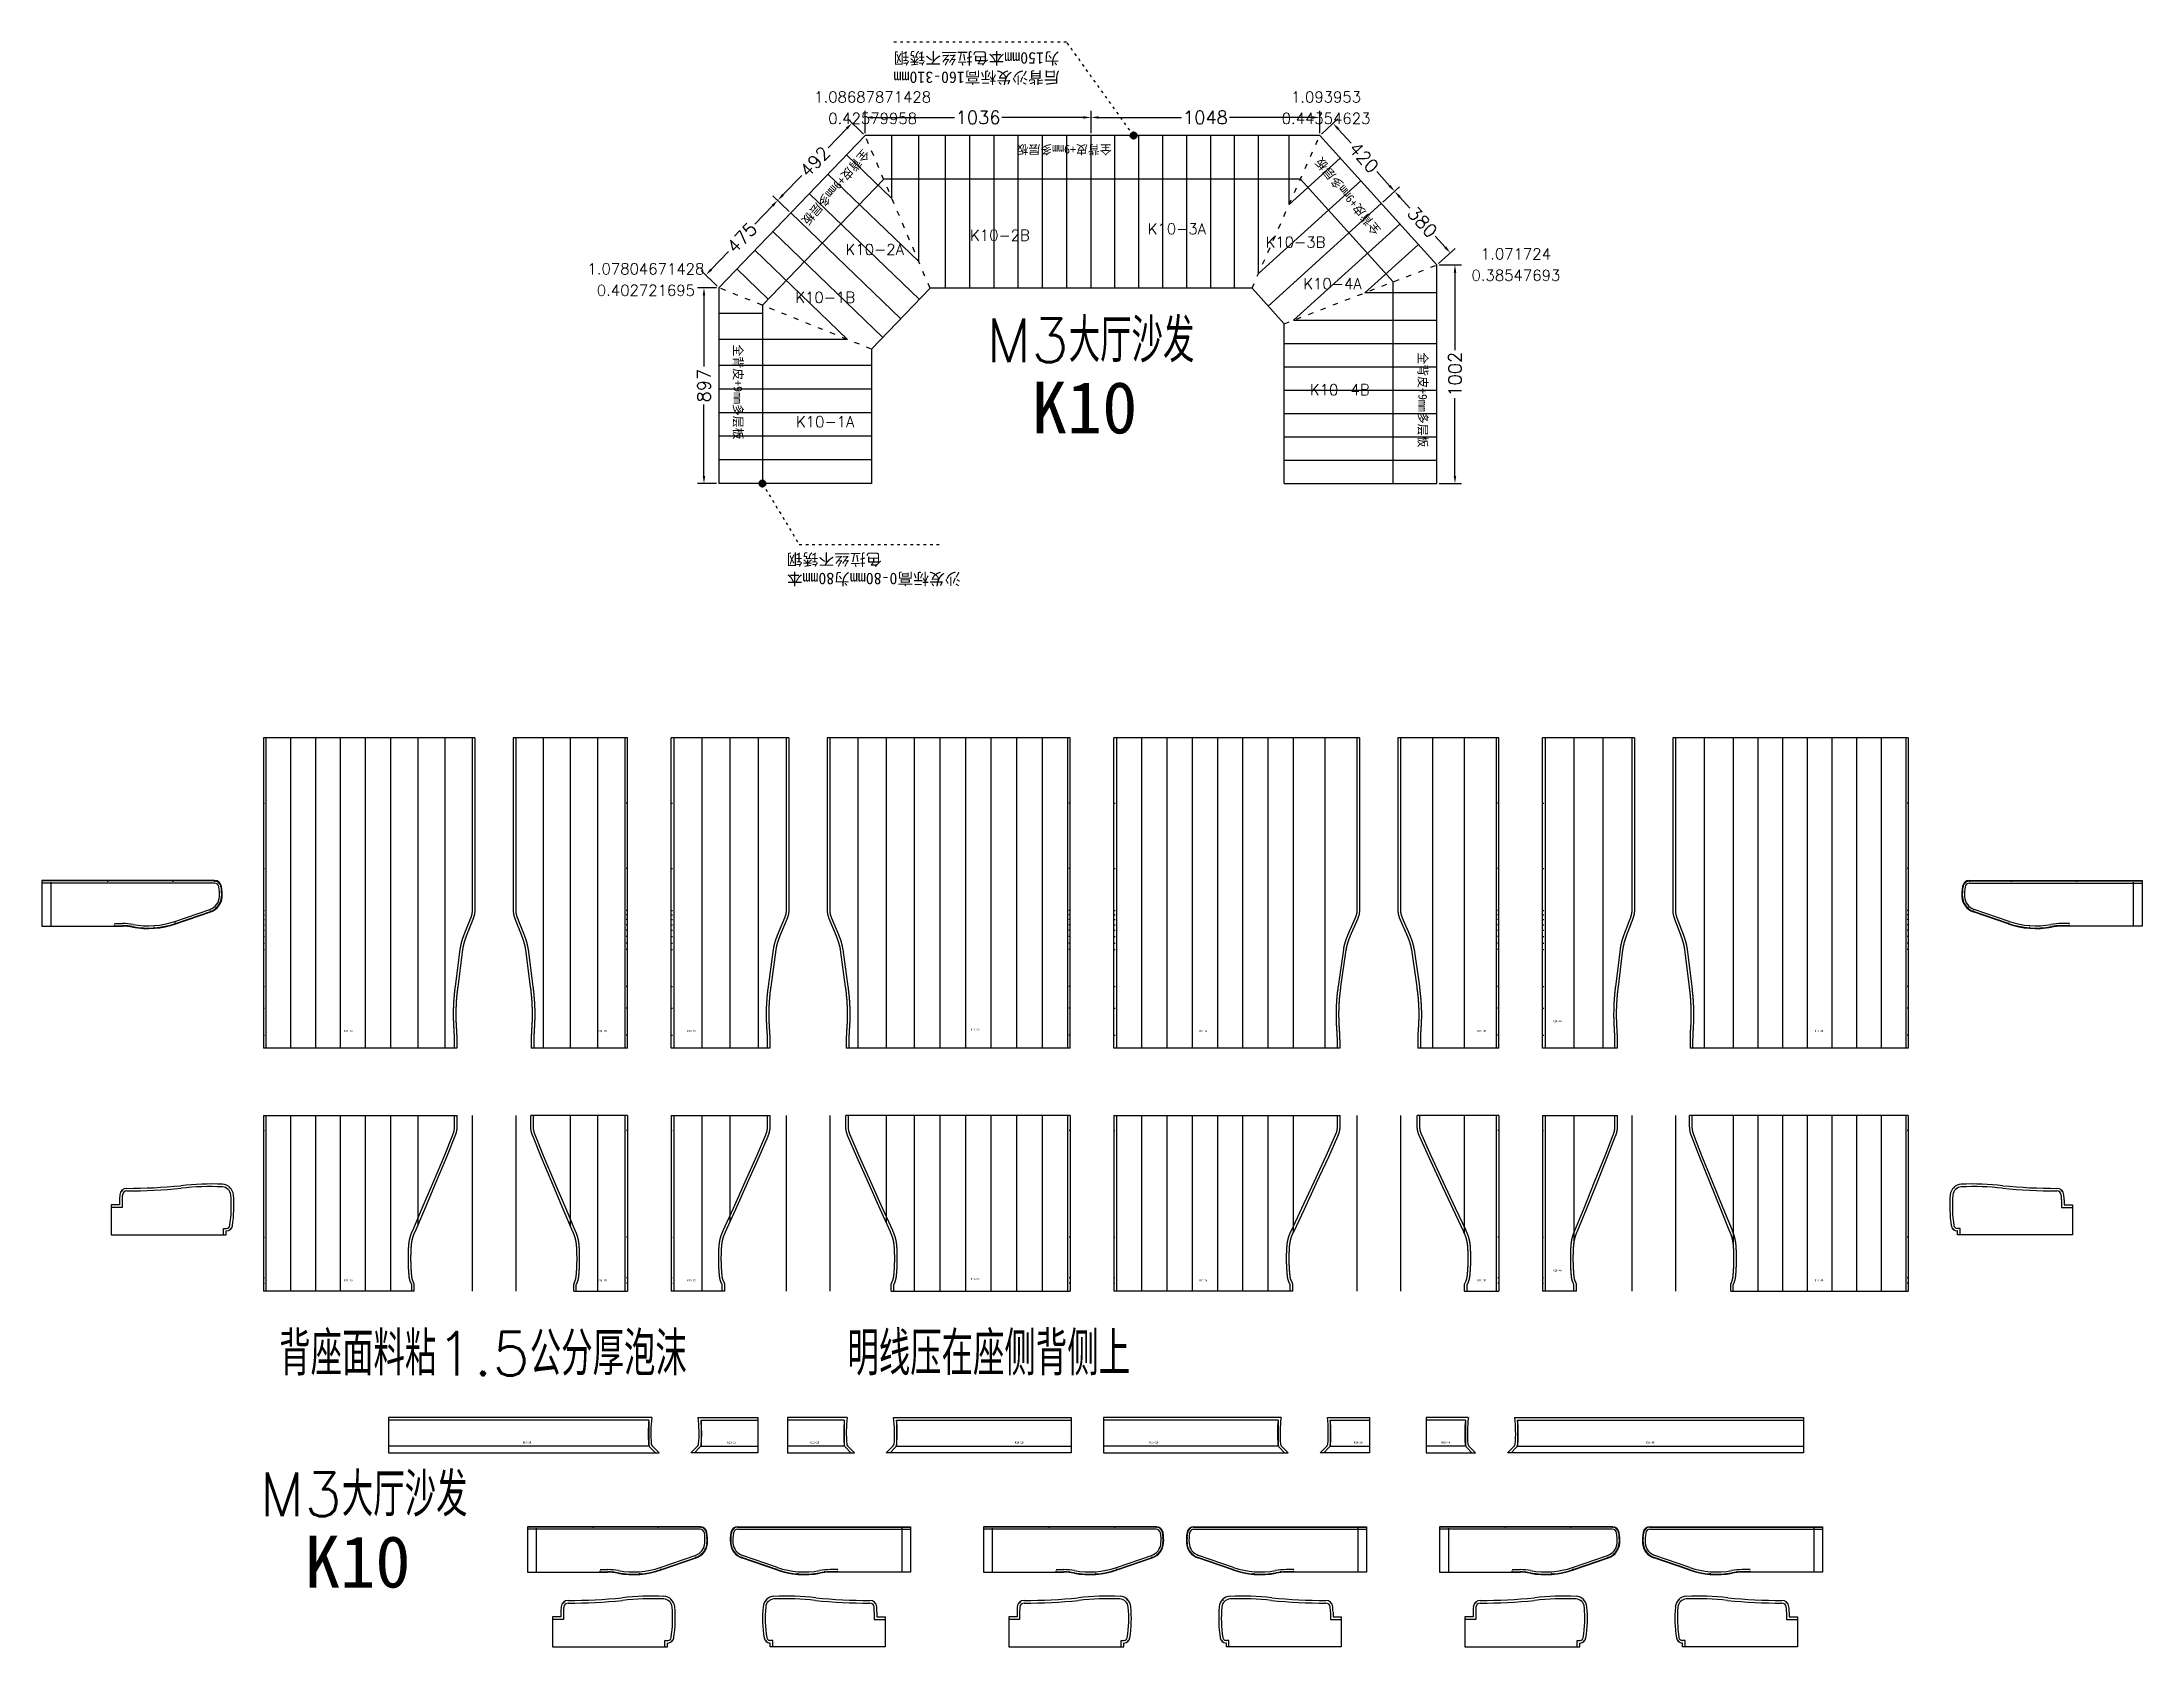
# Model space of a CAD drawing. Header units: millimetres. Extents: x 1725838 to 1745173, y -304752 to -289676.
# Drawn here: x 1725838 to 1735466, y -303295 to -295939 of the extents above; entities that cross this region are included whole.
import ezdxf

# ---------------------------------------------------------------- set-up
doc = ezdxf.new("R2010")
doc.units = ezdxf.units.MM
doc.header["$PDMODE"] = 35
doc.header["$PDSIZE"] = 3
doc.linetypes.add('ACAD_ISO03W100', pattern=[30, 12, -18])
for name, color, linetype in [('剪口线', 7, 'Continuous'), ('文字', 7, 'Continuous'), ('标注', 7, 'Continuous'), ('缝头内线', 7, 'Continuous')]:
    doc.layers.add(name, color=color, linetype=linetype)
doc.layers.add('线型', color=3, linetype='Continuous', lineweight=50)
doc.styles.add('SIMPLEX', font='simplex.shx', dxfattribs={"bigfont": 'gbcbig.shx'})
doc.styles.get("Standard").update_dxf_attribs({"font": 'simplex.shx', "bigfont": 'gbcbig.shx'})
doc.styles.add('宋体平面', font='', dxfattribs={"width": 0.8})
doc.styles.get('宋体平面').set_extended_font_data('NSimSun')
doc.dimstyles.new('整数60', dxfattribs={"dimtxt": 60, "dimasz": 35, "dimexe": 30, "dimexo": 10, "dimgap": 10, "dimtad": 0, "dimdec": 0, "dimzin": 12, "dimdsep": 46, "dimtxsty": 'SIMPLEX', "dimcen": 50, "dimclrd": 256, "dimclre": 256, "dimclrt": 3, "dimazin": 3, "dimtfac": 1, "dimtdec": 0, "dimtmove": 1, "dimatfit": 3, "dimfxl": 0, "dimlwd": -1, "dimlwe": -1, "dimarcsym": 0})

msp = doc.modelspace()

# ---------------------------------------------------------------- texts
at = {"color": 1, "attachment_point": 5}
for s, insert, char_height in [('\\A1;1.08687871428', (1729646.1, -296190.9), 50), ('\\A1;1.093953', (1731724.8, -296190.9), 50), ('\\A1;0.42579958', (1729646.1, -296289.2), 50), ('\\A1;0.44354623', (1731724.8, -296289.2), 50), ('\\A1;1.071724', (1732595.3, -296910.2), 50), ('\\A1;1.07804671428', (1728606.8, -296978.8), 50), ('\\A1;0.38547693', (1732595.3, -297008.5), 50), ('\\A1;0.402721695', (1728606.8, -297077), 50), ('\\A1;M3大厅沙发', (1730644.7, -297307.1), 200), ('\\A1;背座面料粘1.5公分厚泡沫', (1727860, -301951), 200), ('\\A1;明线压在座侧背侧上', (1730178.5, -301951), 200), ('\\A1;M3大厅沙发', (1727312.2, -302596.9), 200)]:
    msp.add_mtext(s, dxfattribs=dict(at, insert=insert, char_height=char_height))
at = {"char_height": 40}
for insert, width, attachment_point, rotation in [((1729601.2, -296423.6), 788.267, 7, 228.87842), ((1730305.8, -296406.5), 1239.728, 9, 180), ((1731707.2, -296461), 788.267, 9, 129.08709), ((1729004, -297761.4), 607.467, 9, 270), ((1732188.4, -297797.6), 607.467, 3, 270)]:
    msp.add_mtext('{\\fNSimSun|b0|i0|c134|p49;\\C0;全背皮+9mm多层板}', dxfattribs=dict(at, insert=insert, width=width, attachment_point=attachment_point, rotation=rotation))
at = {"color": 3, "char_height": 50, "attachment_point": 5}
for s, insert in [('\\A1;K10-2B', (1730229.8, -296824.6)), ('\\A1;K10-3A', (1731041, -296795.4)), ('\\A1;K10-2A', (1729656, -296889.8)), ('\\A1;K10-3B', (1731585, -296856.2)), ('\\A1;K10-1B', (1729428.6, -297109.5)), ('\\A1;K10-4A', (1731754.5, -297046.8)), ('\\A1;K10-4B', (1731787.8, -297532.9)), ('\\A1;K10-1A', (1729428.6, -297679.5))]:
    msp.add_mtext(s, dxfattribs=dict(at, insert=insert))
at = {"char_height": 237.329, "width": 621.512, "attachment_point": 9}
for insert in [(1730860.1, -297736.7), (1727527.6, -303026.5)]:
    msp.add_mtext('{\\fNSimSun|b0|i0|c134|p49;\\C1;K10}', dxfattribs=dict(at, insert=insert))
at = {"color": 3, "char_height": 10, "attachment_point": 5, "style": '宋体平面'}
for s, insert in [('\\A1;K10-1A', (1727242.4, -300472.2)), ('\\A1;K10-1B', (1728406.6, -300472.2)), ('\\A1;K10-2A', (1728815.7, -300472.2)), ('\\A1;K10-2B', (1730116, -300465.9)), ('\\A1;K10-3A', (1731160.6, -300472.2)), ('\\A1;K10-3B', (1732438.3, -300472.2)), ('\\A1;K10-4A', (1732785, -300426.8)), ('\\A1;K10-4B', (1733985.3, -300472.2)), ('\\A1;K10-1A', (1727242.4, -301614.9)), ('\\A1;K10-1B', (1728406.6, -301614.9)), ('\\A1;K10-2A', (1728815.7, -301614.9)), ('\\A1;K10-2B', (1730116, -301608.6)), ('\\A1;K10-3A', (1731160.6, -301614.9)), ('\\A1;K10-3B', (1732438.3, -301614.9)), ('\\A1;K10-4A', (1732785, -301569.5)), ('\\A1;K10-4B', (1733985.3, -301614.9)), ('\\A1;K10-1A', (1728061.8, -302358.1)), ('\\A1;K10-1B', (1728999, -302358.1)), ('\\A1;K10-2A', (1729381, -302358.1)), ('\\A1;K10-2B', (1730318.3, -302358.1)), ('\\A1;K10-3A', (1730935, -302358.1)), ('\\A1;K10-3B', (1731872.2, -302358.1)), ('\\A1;K10-4A', (1732274.4, -302358.1)), ('\\A1;K10-4B', (1733211.7, -302358.1))]:
    msp.add_mtext(s, dxfattribs=dict(at, insert=insert))
at = {"layer": '标注', "char_height": 53.162, "width": 794.576, "attachment_point": 9, "rotation": 180}
for s, insert in [('{\\fNSimSun|b0|i0|c134|p49;\\C1;后背沙发标高160-310mm为150mm本色拉丝不锈钢}', (1729742.9, -295980.3)), ('{\\fNSimSun|b0|i0|c134|p49;\\C1;沙发标高0-80mm为80mm本色拉丝不锈钢}', (1729252.9, -298277.8))]:
    msp.add_mtext(s, dxfattribs=dict(at, insert=insert))

# ---------------------------------------------------------------- blocks, each defined once
blk = doc.blocks.new('*D238')
for p, q in [((1728931, -297065.1), (1728842.9, -297065.1)), ((1728872.9, -297100.1), (1728872.9, -297426.6)), ((1728872.9, -297927.5), (1728872.9, -297600.9)), ((1728931, -297962.5), (1728842.9, -297962.5))]:
    blk.add_line(p, q)
for points in [[(1728867.1, -297100.1), (1728878.7, -297100.1), (1728872.9, -297065.1)], [(1728867.1, -297927.5), (1728878.7, -297927.5), (1728872.9, -297962.5)]]:
    blk.add_solid(points)
at = {"layer": 'Defpoints', "color": 0}
for p in [(1728941, -297065.1), (1728872.9, -297962.5), (1728941, -297962.5)]:
    blk.add_point(p, dxfattribs=at)
at = {"color": 3, "insert": (1728872.9, -297513.8), "char_height": 60, "attachment_point": 5, "rotation": 90, "style": 'SIMPLEX'}
blk.add_mtext('897', dxfattribs=at)
blk = doc.blocks.new('*D239')
for p, q in [((1729186.7, -296689.9), (1729106.7, -296773.2)), ((1729263.5, -296715.2), (1729189.4, -296643.9)), ((1728905.8, -296982.1), (1728985.9, -296898.9)), ((1728934.1, -297057.8), (1728859.9, -296986.6))]:
    blk.add_line(p, q)
for points in [[(1729182.5, -296685.9), (1729190.9, -296694), (1729211, -296664.7)], [(1728901.6, -296978.1), (1728910, -296986.2), (1728881.6, -297007.4)]]:
    blk.add_solid(points)
at = {"layer": 'Defpoints', "color": 0}
for p in [(1729211, -296664.7), (1729270.7, -296722.1), (1728941.3, -297064.8)]:
    blk.add_point(p, dxfattribs=at)
at = {"color": 3, "insert": (1729046.3, -296836), "char_height": 60, "attachment_point": 5, "rotation": 46.12857, "style": 'SIMPLEX'}
blk.add_mtext('475', dxfattribs=at)
blk = doc.blocks.new('*D136')
for p, q in [((1729527.6, -296335.3), (1729441.8, -296424.6)), ((1729604.4, -296360.6), (1729530.3, -296289.3)), ((1729235.2, -296639.5), (1729321, -296550.2)), ((1729263.5, -296715.2), (1729189.4, -296643.9))]:
    blk.add_line(p, q)
for points in [[(1729523.4, -296331.3), (1729531.8, -296339.4), (1729551.9, -296310.1)], [(1729231, -296635.4), (1729239.5, -296643.5), (1729211, -296664.7)]]:
    blk.add_solid(points)
at = {"layer": 'Defpoints', "color": 0}
for p in [(1729611.6, -296367.5), (1729211, -296664.7), (1729270.7, -296722.1)]:
    blk.add_point(p, dxfattribs=at)
at = {"color": 3, "insert": (1729381.4, -296487.4), "char_height": 60, "attachment_point": 5, "rotation": 46.12857, "style": 'SIMPLEX'}
blk.add_mtext('492', dxfattribs=at)
blk = doc.blocks.new('*D137')
for p, q in [((1729611.6, -296357.5), (1729611.6, -296254.7)), ((1729646.6, -296284.7), (1730021, -296284.7)), ((1730612.6, -296284.7), (1730238.2, -296284.7)), ((1730647.6, -296357.5), (1730647.6, -296254.7))]:
    blk.add_line(p, q)
for points in [[(1729646.6, -296278.9), (1729646.6, -296290.5), (1729611.6, -296284.7)], [(1730612.6, -296278.9), (1730612.6, -296290.5), (1730647.6, -296284.7)]]:
    blk.add_solid(points)
at = {"layer": 'Defpoints', "color": 0}
for p in [(1730647.6, -296284.7), (1729611.6, -296367.5), (1730647.6, -296367.5)]:
    blk.add_point(p, dxfattribs=at)
at = {"color": 3, "insert": (1730129.6, -296284.7), "char_height": 60, "attachment_point": 5, "style": 'SIMPLEX'}
blk.add_mtext('1036', dxfattribs=at)
blk = doc.blocks.new('*D138')
for p, q in [((1730647.6, -296357.5), (1730647.6, -296254.7)), ((1730682.6, -296284.7), (1731061.8, -296284.7)), ((1731661, -296284.7), (1731281.8, -296284.7)), ((1731696, -296357.5), (1731696, -296254.7))]:
    blk.add_line(p, q)
for points in [[(1730682.6, -296278.9), (1730682.6, -296290.5), (1730647.6, -296284.7)], [(1731661, -296278.9), (1731661, -296290.5), (1731696, -296284.7)]]:
    blk.add_solid(points)
at = {"layer": 'Defpoints', "color": 0}
for p in [(1730647.6, -296284.7), (1730647.6, -296367.5), (1731696, -296367.5)]:
    blk.add_point(p, dxfattribs=at)
at = {"color": 3, "insert": (1731171.8, -296284.7), "char_height": 60, "attachment_point": 5, "style": 'SIMPLEX'}
blk.add_mtext('1048', dxfattribs=at)
blk = doc.blocks.new('*D139')
for p, q in [((1731703.4, -296360.8), (1731779.6, -296291.8)), ((1731780.9, -296337.9), (1731840, -296403.2)), ((1732016.1, -296597.7), (1731957, -296532.4)), ((1731985.6, -296672.5), (1732061.9, -296603.5))]:
    blk.add_line(p, q)
for points in [[(1731785.2, -296333.9), (1731776.6, -296341.8), (1731757.4, -296311.9)], [(1732020.5, -296593.7), (1732011.8, -296601.6), (1732039.6, -296623.6)]]:
    blk.add_solid(points)
at = {"layer": 'Defpoints', "color": 0}
for p in [(1731696, -296367.5), (1732039.6, -296623.6), (1731978.2, -296679.2)]:
    blk.add_point(p, dxfattribs=at)
at = {"color": 3, "insert": (1731898.5, -296467.8), "char_height": 60, "attachment_point": 5, "rotation": 312.161, "style": 'SIMPLEX'}
blk.add_mtext('420', dxfattribs=at)
blk = doc.blocks.new('*D140')
for p, q in [((1731985.6, -296672.5), (1732061.9, -296603.5)), ((1732063.1, -296649.6), (1732108.6, -296699.8)), ((1732271.1, -296879.2), (1732225.6, -296829)), ((1732240.6, -296954), (1732316.8, -296885))]:
    blk.add_line(p, q)
for points in [[(1732067.4, -296645.6), (1732058.8, -296653.5), (1732039.6, -296623.6)], [(1732275.4, -296875.3), (1732266.8, -296883.1), (1732294.6, -296905.2)]]:
    blk.add_solid(points)
at = {"layer": 'Defpoints', "color": 0}
for p in [(1732039.6, -296623.6), (1731978.2, -296679.2), (1732233.2, -296960.8)]:
    blk.add_point(p, dxfattribs=at)
at = {"color": 3, "insert": (1732167.1, -296764.4), "char_height": 60, "attachment_point": 5, "rotation": 312.161, "style": 'SIMPLEX'}
blk.add_mtext('380', dxfattribs=at)
blk = doc.blocks.new('*D141')
for p, q in [((1732243.2, -296960.8), (1732346, -296960.8)), ((1732316, -296995.8), (1732316, -297351.6)), ((1732316, -297927.5), (1732316, -297571.6)), ((1732243.2, -297962.5), (1732346, -297962.5))]:
    blk.add_line(p, q)
for points in [[(1732310.2, -296995.8), (1732321.8, -296995.8), (1732316, -296960.8)], [(1732310.2, -297927.5), (1732321.8, -297927.5), (1732316, -297962.5)]]:
    blk.add_solid(points)
at = {"layer": 'Defpoints', "color": 0}
for p in [(1732233.2, -296960.8), (1732233.2, -297962.5), (1732316, -297962.5)]:
    blk.add_point(p, dxfattribs=at)
at = {"color": 3, "insert": (1732316, -297461.6), "char_height": 60, "attachment_point": 5, "rotation": 90, "style": 'SIMPLEX'}
blk.add_mtext('1002', dxfattribs=at)

# ---------------------------------------------------------------- dimensions: what is measured, and where the dimension line sits
for p1, p2, distance, picture, middle in [((1729611.6, -296367.5), (1729270.7, -296722.1), -82.8, '*D136', (1729381.4, -296487.4)), ((1729611.6, -296367.5), (1730647.6, -296367.5), 82.8, '*D137', (1730129.6, -296284.7)), ((1731696, -296367.5), (1730647.6, -296367.5), -82.8, '*D138', (1731171.8, -296284.7)), ((1731696, -296367.5), (1731978.2, -296679.2), 82.8, '*D139', (1731898.5, -296467.8)), ((1732233.2, -296960.8), (1731978.2, -296679.2), -82.8, '*D140', (1732167.1, -296764.4)), ((1728941.3, -297064.8), (1729270.7, -296722.1), 82.8, '*D239', (1729046.3, -296836)), ((1732233.2, -296960.8), (1732233.2, -297962.5), 82.8, '*D141', (1732316, -297461.6)), ((1728941, -297065.1), (1728941, -297962.5), -68.1, '*D238', (1728872.9, -297513.8))]:
    dim = msp.add_aligned_dim(p1=p1, p2=p2, distance=distance, dimstyle='整数60')
    dim.commit()
    dim.dimension.update_dxf_attribs({"geometry": picture, "text_midpoint": middle})

# ---------------------------------------------------------------- hatches: boundary and pattern name
at = {"layer": '线型'}
h = msp.add_hatch(color=1, dxfattribs=at)
edge = h.paths.add_edge_path()
edge.add_arc((1730842.7, -296367.5), 13.8, 0, 360)
h = msp.add_hatch(color=1, dxfattribs=at)
edge = h.paths.add_edge_path()
edge.add_arc((1729141, -297962.5), 13.8, 0, 360)

# ---------------------------------------------------------------- linework, layer by layer
at = {"color": 6}
for p, q in [((1729611.6, -296367.5), (1728941, -297065.1)), ((1731696, -296367.5), (1729611.6, -296367.5)), ((1732233.2, -296960.8), (1731696, -296367.5))]:
    msp.add_line(p, q, dxfattribs=at)
at = {"color": 1, "linetype": 'ACAD_ISO03W100', "ltscale": 2}
for p, q in [((1729909.7, -297067.5), (1729611.6, -296367.5)), ((1731385.5, -297067.5), (1731696, -296367.5)), ((1731533.2, -297230.6), (1732233.2, -296960.8)), ((1729641, -297347), (1728941, -297065.1))]:
    msp.add_line(p, q, dxfattribs=at)
at = {"color": 1}
for p, q in [((1729734.6, -296656.3), (1729734.6, -296367.5)), ((1729857.5, -296945.1), (1729857.5, -296367.5)), ((1729980.5, -297067.5), (1729980.5, -296367.5)), ((1730091.7, -297067.5), (1730091.7, -296367.5)), ((1730202.9, -297067.5), (1730202.9, -296367.5)), ((1730314, -297067.5), (1730314, -296367.5)), ((1730425.2, -297067.5), (1730425.2, -296367.5)), ((1730536.4, -297067.5), (1730536.4, -296367.5)), ((1730757.3, -297067.5), (1730757.3, -296367.5)), ((1730867, -297067.5), (1730867, -296367.5)), ((1730976.8, -297067.5), (1730976.8, -296367.5)), ((1731086.5, -297067.5), (1731086.5, -296367.5)), ((1731196.2, -297067.5), (1731196.2, -296367.5)), ((1731305.9, -297067.5), (1731305.9, -296367.5)), ((1731415.7, -296999.5), (1731415.7, -296367.5)), ((1731555.8, -296683.5), (1731555.8, -296367.5)), ((1729734.6, -296656.3), (1729526.4, -296456.2)), ((1731555.8, -296683.5), (1731790.1, -296471.4)), ((1729857.5, -296945.1), (1729441.1, -296544.8)), ((1731415.7, -296999.5), (1731884.2, -296575.3)), ((1729860.5, -297118.6), (1729355.9, -296633.5)), ((1729692.9, -297293), (1729188.3, -296807.8)), ((1731576.3, -297214), (1732063.2, -296773.1)), ((1729531.6, -297302.9), (1729105.8, -296893.6)), ((1731903.5, -297088.5), (1732148.2, -296866.9)), ((1729167.6, -297117.9), (1729023.4, -296979.3)), ((1728941, -297065.1), (1728941, -297962.5)), ((1731903.1, -297087.4), (1732233.2, -297087.4)), ((1729141, -297184), (1728941, -297184)), ((1729531.6, -297302.9), (1728941, -297302.9)), ((1731576.3, -297214), (1732233.2, -297214)), ((1731533.2, -297320.9), (1732233.2, -297320.9)), ((1729641, -297421.9), (1728941, -297421.9)), ((1731533.2, -297427.8), (1732233.2, -297427.8)), ((1729641, -297530), (1728941, -297530)), ((1731533.2, -297534.8), (1732233.2, -297534.8)), ((1729641, -297638.1), (1728941, -297638.1)), ((1731533.2, -297641.7), (1732233.2, -297641.7)), ((1729641, -297746.2), (1728941, -297746.2)), ((1731533.2, -297748.6), (1732233.2, -297748.6)), ((1729641, -297854.4), (1728941, -297854.4)), ((1731533.2, -297855.6), (1732233.2, -297855.6)), ((1729641, -297962.5), (1728941, -297962.5)), ((1731533.2, -297962.5), (1732233.2, -297962.5))]:
    msp.add_line(p, q, dxfattribs=at)
at = {"color": 4}
for p, q in [((1730647.6, -297067.5), (1730647.6, -296367.5)), ((1729696.8, -296567.5), (1729141, -297145.6)), ((1729775.3, -297207.2), (1729270.7, -296722.1)), ((1731459.3, -297149.1), (1731978.2, -296679.2)), ((1732233.2, -297962.5), (1732233.2, -296960.8)), ((1729141, -297145.6), (1729141, -297962.5))]:
    msp.add_line(p, q, dxfattribs=at)
for p, q in [((1726852.8, -299127.6), (1726852.8, -300550.1)), ((1727822.3, -299127.6), (1726852.8, -299127.6)), ((1728522, -299127.6), (1727998.3, -299127.6)), ((1728522, -300550.1), (1728522, -299127.6)), ((1729261.9, -299127.6), (1728722, -299127.6)), ((1728722, -300550.1), (1728722, -299127.6)), ((1730551.9, -299127.6), (1729437.9, -299127.6)), ((1730551.9, -300550.1), (1730551.9, -299127.6)), ((1731878.3, -299127.6), (1730751.9, -299127.6)), ((1730751.9, -300550.1), (1730751.9, -299127.6)), ((1732516.8, -299127.6), (1732054.3, -299127.6)), ((1732516.8, -300550.1), (1732516.8, -299127.6)), ((1733138.6, -299127.6), (1732716.8, -299127.6)), ((1732716.8, -300550.1), (1732716.8, -299127.6)), ((1734394.4, -299127.6), (1733314.6, -299127.6)), ((1734394.4, -299127.6), (1734394.4, -300550.1)), ((1727739.7, -300550.1), (1726852.8, -300550.1)), ((1728522, -300550.1), (1728080.9, -300550.1)), ((1729174.6, -300550.1), (1728722, -300550.1)), ((1730551.9, -300550.1), (1729525.2, -300550.1)), ((1731787.4, -300550.1), (1730751.9, -300550.1)), ((1732516.8, -300550.1), (1732145.2, -300550.1)), ((1733059.6, -300550.1), (1732716.8, -300550.1)), ((1734394.4, -300550.1), (1733393.7, -300550.1)), ((1726852.8, -300859), (1727741.7, -300859)), ((1726852.8, -300859), (1726852.8, -301664.8)), ((1728522, -300859), (1728078.8, -300859)), ((1728522, -300859), (1728522, -301664.8)), ((1728722, -300859), (1729176.7, -300859)), ((1728722, -300859), (1728722, -301664.8)), ((1730551.9, -300859), (1729523.1, -300859)), ((1730551.9, -300859), (1730551.9, -301664.8)), ((1730751.9, -300859), (1731789.6, -300859)), ((1730751.9, -300859), (1730751.9, -301664.8)), ((1732516.8, -300859), (1732143, -300859)), ((1732516.8, -300859), (1732516.8, -301664.8)), ((1732716.8, -300859), (1733061.5, -300859)), ((1732716.8, -300859), (1732716.8, -301664.8)), ((1734394.4, -300859), (1733391.7, -300859)), ((1734394.4, -300859), (1734394.4, -301664.8)), ((1727545, -301664.8), (1726852.8, -301664.8)), ((1728275.6, -301664.8), (1728522, -301664.8)), ((1728968.7, -301664.8), (1728722, -301664.8)), ((1729731.1, -301664.8), (1730551.9, -301664.8)), ((1731572.9, -301664.8), (1730751.9, -301664.8)), ((1732359.8, -301664.8), (1732516.8, -301664.8)), ((1732873.2, -301664.8), (1732716.8, -301664.8)), ((1733580.1, -301664.8), (1734394.4, -301664.8)), ((1728633.5, -302243.1), (1727426.1, -302243.1)), ((1727426.1, -302243.1), (1727426.1, -302405.1)), ((1728846.1, -302243.1), (1729119.5, -302243.1)), ((1729119.5, -302243.1), (1729119.5, -302405.1)), ((1729256.4, -302243.1), (1729256.4, -302405.1)), ((1729529.8, -302243.1), (1729256.4, -302243.1)), ((1729742.4, -302243.1), (1730555.9, -302243.1)), ((1730555.9, -302243.1), (1730555.9, -302405.1)), ((1731518.4, -302243.1), (1730705, -302243.1)), ((1730705, -302243.1), (1730705, -302405.1)), ((1731731, -302243.1), (1731924.4, -302243.1)), ((1731924.4, -302243.1), (1731924.4, -302405.1)), ((1732183.8, -302243.1), (1732183.8, -302405.1)), ((1732377.2, -302243.1), (1732183.8, -302243.1)), ((1732589.8, -302243.1), (1733913.3, -302243.1)), ((1733913.3, -302243.1), (1733913.3, -302405.1)), ((1727426.1, -302405.1), (1728667, -302405.1)), ((1728667, -302405.1), (1728634.9, -302372.9)), ((1728812.5, -302405.1), (1728844.7, -302372.9)), ((1729119.5, -302405.1), (1728812.5, -302405.1)), ((1729256.4, -302405.1), (1729563.4, -302405.1)), ((1729563.4, -302405.1), (1729531.3, -302372.9)), ((1729708.9, -302405.1), (1729741, -302372.9)), ((1730555.9, -302405.1), (1729708.9, -302405.1)), ((1730705, -302405.1), (1731551.9, -302405.1)), ((1731551.9, -302405.1), (1731519.8, -302372.9)), ((1731697.5, -302405.1), (1731729.6, -302372.9)), ((1731924.4, -302405.1), (1731697.5, -302405.1)), ((1732183.8, -302405.1), (1732410.8, -302405.1)), ((1732410.8, -302405.1), (1732378.7, -302372.9)), ((1732556.3, -302405.1), (1732588.4, -302372.9)), ((1733913.3, -302405.1), (1732556.3, -302405.1))]:
    msp.add_line(p, q)
at = {"color": 7, "lineweight": -3}
for p, q in [((1725838, -299782.3), (1725838, -299991.3)), ((1726629.4, -299782.3), (1725838, -299782.3)), ((1734674.3, -299782.3), (1735465.8, -299782.3)), ((1735465.8, -299782.3), (1735465.8, -299991.3)), ((1725838, -299991.3), (1726206.6, -299991.3)), ((1726451.2, -299980.8), (1726611.8, -299925.7)), ((1734852.6, -299980.8), (1734692, -299925.7)), ((1735465.8, -299991.3), (1735097.2, -299991.3)), ((1728063.5, -302743.6), (1728063.5, -302952.6)), ((1728854.9, -302743.6), (1728063.5, -302743.6)), ((1729028, -302743.6), (1729819.4, -302743.6)), ((1729819.4, -302743.6), (1729819.4, -302952.6)), ((1730154.6, -302743.6), (1730154.6, -302952.6)), ((1730946, -302743.6), (1730154.6, -302743.6)), ((1731119.1, -302743.6), (1731910.5, -302743.6)), ((1731910.5, -302743.6), (1731910.5, -302952.6)), ((1732245.6, -302743.6), (1732245.6, -302952.6)), ((1733037.1, -302743.6), (1732245.6, -302743.6)), ((1733210.2, -302743.6), (1734001.6, -302743.6)), ((1734001.6, -302743.6), (1734001.6, -302952.6)), ((1728676.7, -302942), (1728837.2, -302886.9)), ((1729206.2, -302942), (1729045.7, -302886.9)), ((1730767.8, -302942), (1730928.3, -302886.9)), ((1731297.3, -302942), (1731136.8, -302886.9)), ((1732858.8, -302942), (1733019.4, -302886.9)), ((1733388.4, -302942), (1733227.9, -302886.9)), ((1728063.5, -302952.6), (1728432, -302952.6)), ((1729819.4, -302952.6), (1729450.8, -302952.6)), ((1730154.6, -302952.6), (1730523.1, -302952.6)), ((1731910.5, -302952.6), (1731541.9, -302952.6)), ((1732245.6, -302952.6), (1732614.2, -302952.6)), ((1734001.6, -302952.6), (1733633, -302952.6))]:
    msp.add_line(p, q, dxfattribs=at)
at = {"lineweight": -3}
for p, q in [((1726193.7, -301246), (1726193.7, -301268.4)), ((1735108.6, -301246), (1735108.6, -301268.4)), ((1726155.7, -301268.4), (1726155.7, -301406.4)), ((1726193.7, -301268.4), (1726155.7, -301268.4)), ((1735108.6, -301268.4), (1735146.6, -301268.4)), ((1735146.6, -301268.4), (1735146.6, -301406.4)), ((1726155.7, -301406.4), (1726682.7, -301406.4)), ((1726682.7, -301406.4), (1726682.7, -301388.4)), ((1726682.7, -301388.4), (1726683.9, -301388.4)), ((1734619.6, -301388.4), (1734618.4, -301388.4)), ((1734619.6, -301406.4), (1734619.6, -301388.4)), ((1735146.6, -301406.4), (1734619.6, -301406.4)), ((1728179.1, -303157), (1728179.1, -303295)), ((1728217.1, -303157), (1728179.1, -303157)), ((1728217.1, -303134.7), (1728217.1, -303157)), ((1729665.8, -303134.7), (1729665.8, -303157)), ((1729665.8, -303157), (1729703.8, -303157)), ((1729703.8, -303157), (1729703.8, -303295)), ((1730270.2, -303157), (1730270.2, -303295)), ((1730308.2, -303157), (1730270.2, -303157)), ((1730308.2, -303134.7), (1730308.2, -303157)), ((1731756.9, -303134.7), (1731756.9, -303157)), ((1731756.9, -303157), (1731794.9, -303157)), ((1731794.9, -303157), (1731794.9, -303295)), ((1732361.3, -303157), (1732361.3, -303295)), ((1732399.3, -303157), (1732361.3, -303157)), ((1732399.3, -303134.7), (1732399.3, -303157)), ((1733848, -303134.7), (1733848, -303157)), ((1733848, -303157), (1733886, -303157)), ((1733886, -303157), (1733886, -303295)), ((1728179.1, -303295), (1728706.1, -303295)), ((1728706.1, -303295), (1728706.1, -303277)), ((1728706.1, -303277), (1728707.3, -303277)), ((1729176.8, -303277), (1729175.6, -303277)), ((1729176.8, -303295), (1729176.8, -303277)), ((1729703.8, -303295), (1729176.8, -303295)), ((1730270.2, -303295), (1730797.2, -303295)), ((1730797.2, -303295), (1730797.2, -303277)), ((1730797.2, -303277), (1730798.4, -303277)), ((1731267.9, -303277), (1731266.7, -303277)), ((1731267.9, -303295), (1731267.9, -303277)), ((1731794.9, -303295), (1731267.9, -303295)), ((1732361.3, -303295), (1732888.3, -303295)), ((1732888.3, -303295), (1732888.3, -303277)), ((1732888.3, -303277), (1732889.5, -303277)), ((1733359, -303277), (1733357.8, -303277)), ((1733359, -303295), (1733359, -303277)), ((1733886, -303295), (1733359, -303295))]:
    msp.add_line(p, q, dxfattribs=at)
at = {"color": 4}
msp.add_lwpolyline([(1732033.2, -297962.5), (1732033.2, -297037.9), (1731607.3, -296567.5), (1729696.8, -296567.5)], dxfattribs=at)
at = {"color": 1}
msp.add_lwpolyline([(1731533.2, -297962.5), (1731533.2, -297230.6), (1731385.5, -297067.5), (1729909.7, -297067.5), (1729641, -297347), (1729641, -297962.5)], dxfattribs=at)
for points in [[(1727822.3, -299127.6), (1727822.3, -299919.3), (1727822.2, -299921.5), (1727822.1, -299923.5), (1727822, -299925.6), (1727821.8, -299927.7), (1727821.6, -299929.9), (1727821.3, -299932), (1727821, -299934.2), (1727820.6, -299936.2), (1727820.2, -299938.2), (1727819.8, -299940.1), (1727819.3, -299942), (1727818.9, -299943.8), (1727818.4, -299945.5), (1727817.9, -299947.2), (1727817.4, -299948.9), (1727816.9, -299950.6), (1727816.3, -299952.2), (1727815.8, -299953.8), (1727815.2, -299955.3), (1727814.7, -299956.9), (1727814.1, -299958.4), (1727813.6, -299959.9), (1727813, -299961.3), (1727812.5, -299962.8), (1727811.9, -299964.2), (1727811.4, -299965.6), (1727810.8, -299967), (1727810.3, -299968.4), (1727809.7, -299969.7), (1727809.2, -299971.1), (1727808.6, -299972.5), (1727808.1, -299973.9), (1727807.5, -299975.2), (1727807, -299976.6), (1727806.4, -299978), (1727805.9, -299979.3), (1727805.3, -299980.7), (1727804.8, -299982.1), (1727804.2, -299983.5), (1727803.7, -299984.8), (1727803.1, -299986.2), (1727802.6, -299987.6), (1727802, -299988.9), (1727801.5, -299990.3), (1727800.9, -299991.7), (1727800.4, -299993), (1727799.8, -299994.4), (1727799.3, -299995.8), (1727798.7, -299997.1), (1727798.2, -299998.5), (1727797.6, -299999.9), (1727797.1, -300001.2), (1727796.5, -300002.6), (1727796, -300004), (1727795.4, -300005.3), (1727794.9, -300006.7), (1727794.3, -300008.1), (1727793.8, -300009.4), (1727793.2, -300010.8), (1727792.7, -300012.2), (1727792.1, -300013.5), (1727791.6, -300014.9), (1727791, -300016.3), (1727790.5, -300017.6), (1727789.9, -300019), (1727789.4, -300020.4), (1727788.8, -300021.7), (1727788.3, -300023.1), (1727787.8, -300024.4), (1727787.2, -300025.8), (1727786.7, -300027.2), (1727786.2, -300028.5), (1727785.6, -300029.9), (1727785.1, -300031.3), (1727784.6, -300032.7), (1727784, -300034), (1727783.5, -300035.4), (1727783, -300036.8), (1727782.5, -300038.2), (1727782, -300039.6), (1727781.4, -300041), (1727780.9, -300042.4), (1727780.4, -300043.8), (1727779.9, -300045.2), (1727779.4, -300046.6), (1727778.9, -300048), (1727778.4, -300049.4), (1727777.9, -300050.9), (1727777.5, -300052.3), (1727777, -300053.7), (1727776.5, -300055.2), (1727776, -300056.6), (1727775.6, -300058.1), (1727775.1, -300059.6), (1727774.6, -300061), (1727774.2, -300062.5), (1727773.7, -300064), (1727773.3, -300065.5), (1727772.9, -300067), (1727772.4, -300068.5), (1727772, -300070.1), (1727771.6, -300071.6), (1727771.2, -300073.2), (1727770.8, -300074.7), (1727770.4, -300076.3), (1727770, -300077.9), (1727769.7, -300079.5), (1727769.3, -300081.1), (1727768.9, -300082.7), (1727768.6, -300084.3), (1727768.3, -300085.9), (1727767.9, -300087.5), (1727767.6, -300089.2), (1727767.3, -300090.8), (1727767.1, -300092.5), (1727766.8, -300094.2), (1727766.5, -300096), (1727766.3, -300097.8), (1727766, -300099.5), (1727743.8, -300269), (1727743.3, -300273.5), (1727742.8, -300278), (1727742.2, -300282.5), (1727741.7, -300287), (1727741.2, -300291.5), (1727740.7, -300296), (1727740.2, -300300.5), (1727739.8, -300305), (1727739.4, -300309.5), (1727739, -300314.1), (1727738.6, -300318.6), (1727738.2, -300323.2), (1727737.9, -300327.8), (1727737.6, -300332.4), (1727737.3, -300337), (1727737, -300341.6), (1727736.8, -300346.2), (1727736.5, -300350.8), (1727736.3, -300355.4), (1727736.1, -300360.1), (1727736, -300364.7), (1727735.8, -300369.4), (1727735.7, -300374), (1727735.6, -300378.6), (1727735.5, -300383.3), (1727735.5, -300388), (1727735.4, -300392.6), (1727735.4, -300397.3), (1727735.4, -300401.9), (1727735.5, -300406.6), (1727735.5, -300411.3), (1727735.6, -300415.9), (1727735.7, -300420.5), (1727735.8, -300425.2), (1727736, -300429.8), (1727736.2, -300434.4), (1727736.4, -300439), (1727736.6, -300443.7), (1727736.9, -300448.3), (1727737.1, -300452.9), (1727737.4, -300457.6), (1727737.7, -300462.2), (1727738, -300466.9), (1727738.3, -300471.5), (1727738.6, -300476.2), (1727738.9, -300481), (1727739.1, -300485.7), (1727739.3, -300490.5), (1727739.4, -300495.3), (1727739.6, -300500.1), (1727739.6, -300504.9), (1727739.7, -300509.7), (1727739.7, -300514.5), (1727739.7, -300550.1)], [(1727998.3, -299127.6), (1727998.3, -299919.3), (1727998.4, -299921.5), (1727998.5, -299923.5), (1727998.6, -299925.6), (1727998.8, -299927.7), (1727999, -299929.9), (1727999.3, -299932), (1727999.6, -299934.2), (1728000, -299936.2), (1728000.4, -299938.2), (1728000.8, -299940.1), (1728001.3, -299942), (1728001.7, -299943.8), (1728002.2, -299945.5), (1728002.7, -299947.2), (1728003.2, -299948.9), (1728003.7, -299950.6), (1728004.3, -299952.2), (1728004.8, -299953.8), (1728005.3, -299955.3), (1728005.9, -299956.9), (1728006.4, -299958.4), (1728007, -299959.9), (1728007.6, -299961.3), (1728008.1, -299962.8), (1728008.7, -299964.2), (1728009.2, -299965.6), (1728009.8, -299967), (1728010.3, -299968.4), (1728010.9, -299969.7), (1728011.4, -299971.1), (1728012, -299972.5), (1728012.5, -299973.9), (1728013.1, -299975.2), (1728013.6, -299976.6), (1728014.2, -299978), (1728014.7, -299979.3), (1728015.3, -299980.7), (1728015.8, -299982.1), (1728016.4, -299983.5), (1728016.9, -299984.8), (1728017.5, -299986.2), (1728018, -299987.6), (1728018.6, -299988.9), (1728019.1, -299990.3), (1728019.7, -299991.7), (1728020.2, -299993), (1728020.8, -299994.4), (1728021.3, -299995.8), (1728021.9, -299997.1), (1728022.4, -299998.5), (1728023, -299999.9), (1728023.5, -300001.2), (1728024.1, -300002.6), (1728024.6, -300004), (1728025.2, -300005.3), (1728025.7, -300006.7), (1728026.3, -300008.1), (1728026.8, -300009.4), (1728027.4, -300010.8), (1728027.9, -300012.2), (1728028.5, -300013.5), (1728029, -300014.9), (1728029.6, -300016.3), (1728030.1, -300017.6), (1728030.7, -300019), (1728031.2, -300020.4), (1728031.7, -300021.7), (1728032.3, -300023.1), (1728032.8, -300024.4), (1728033.4, -300025.8), (1728033.9, -300027.2), (1728034.4, -300028.5), (1728035, -300029.9), (1728035.5, -300031.3), (1728036, -300032.7), (1728036.5, -300034), (1728037.1, -300035.4), (1728037.6, -300036.8), (1728038.1, -300038.2), (1728038.6, -300039.6), (1728039.1, -300041), (1728039.6, -300042.4), (1728040.2, -300043.8), (1728040.7, -300045.2), (1728041.2, -300046.6), (1728041.7, -300048), (1728042.2, -300049.4), (1728042.6, -300050.9), (1728043.1, -300052.3), (1728043.6, -300053.7), (1728044.1, -300055.2), (1728044.6, -300056.6), (1728045, -300058.1), (1728045.5, -300059.6), (1728045.9, -300061), (1728046.4, -300062.5), (1728046.8, -300064), (1728047.3, -300065.5), (1728047.7, -300067), (1728048.1, -300068.5), (1728048.6, -300070.1), (1728049, -300071.6), (1728049.4, -300073.2), (1728049.8, -300074.7), (1728050.2, -300076.3), (1728050.6, -300077.9), (1728050.9, -300079.5), (1728051.3, -300081.1), (1728051.7, -300082.7), (1728052, -300084.3), (1728052.3, -300085.9), (1728052.7, -300087.5), (1728053, -300089.2), (1728053.2, -300090.8), (1728053.5, -300092.5), (1728053.8, -300094.2), (1728054.1, -300096), (1728054.3, -300097.8), (1728054.6, -300099.5), (1728076.7, -300269), (1728077.3, -300273.5), (1728077.8, -300278), (1728078.4, -300282.5), (1728078.9, -300287), (1728079.4, -300291.5), (1728079.9, -300296), (1728080.4, -300300.5), (1728080.8, -300305), (1728081.2, -300309.5), (1728081.6, -300314.1), (1728082, -300318.6), (1728082.4, -300323.2), (1728082.7, -300327.8), (1728083, -300332.4), (1728083.3, -300337), (1728083.6, -300341.6), (1728083.8, -300346.2), (1728084.1, -300350.8), (1728084.3, -300355.4), (1728084.5, -300360.1), (1728084.6, -300364.7), (1728084.8, -300369.4), (1728084.9, -300374), (1728085, -300378.6), (1728085.1, -300383.3), (1728085.1, -300388), (1728085.1, -300392.6), (1728085.2, -300397.3), (1728085.1, -300401.9), (1728085.1, -300406.6), (1728085, -300411.3), (1728085, -300415.9), (1728084.9, -300420.5), (1728084.7, -300425.2), (1728084.6, -300429.8), (1728084.4, -300434.4), (1728084.2, -300439), (1728084, -300443.7), (1728083.7, -300448.3), (1728083.4, -300452.9), (1728083.2, -300457.6), (1728082.9, -300462.2), (1728082.6, -300466.9), (1728082.3, -300471.5), (1728082, -300476.2), (1728081.7, -300481), (1728081.5, -300485.7), (1728081.3, -300490.5), (1728081.1, -300495.3), (1728081, -300500.1), (1728081, -300504.9), (1728080.9, -300509.7), (1728080.9, -300514.5), (1728080.9, -300550.1)], [(1729261.9, -299127.6), (1729261.9, -299919.3), (1729261.8, -299921.5), (1729261.7, -299923.6), (1729261.6, -299925.6), (1729261.4, -299927.8), (1729261.2, -299929.9), (1729260.9, -299932.1), (1729260.5, -299934.3), (1729260.1, -299936.3), (1729259.7, -299938.3), (1729259.2, -299940.3), (1729258.8, -299942.1), (1729258.3, -299943.9), (1729257.7, -299945.7), (1729257.2, -299947.4), (1729256.7, -299949.1), (1729256.1, -299950.8), (1729255.6, -299952.4), (1729255, -299954), (1729254.4, -299955.5), (1729253.8, -299957.1), (1729253.2, -299958.6), (1729252.7, -299960.1), (1729252.1, -299961.5), (1729251.5, -299963), (1729250.9, -299964.4), (1729250.3, -299965.8), (1729249.7, -299967.2), (1729249.1, -299968.6), (1729248.6, -299970), (1729248, -299971.3), (1729247.4, -299972.7), (1729246.8, -299974.1), (1729246.2, -299975.5), (1729245.7, -299976.8), (1729245.1, -299978.2), (1729244.5, -299979.6), (1729243.9, -299980.9), (1729243.3, -299982.3), (1729242.8, -299983.7), (1729242.2, -299985.1), (1729241.6, -299986.4), (1729241, -299987.8), (1729240.4, -299989.2), (1729239.8, -299990.5), (1729239.3, -299991.9), (1729238.7, -299993.3), (1729238.1, -299994.6), (1729237.5, -299996), (1729236.9, -299997.4), (1729236.4, -299998.7), (1729235.8, -300000.1), (1729235.2, -300001.5), (1729234.6, -300002.8), (1729234, -300004.2), (1729233.4, -300005.6), (1729232.9, -300006.9), (1729232.3, -300008.3), (1729231.7, -300009.7), (1729231.1, -300011), (1729230.5, -300012.4), (1729230, -300013.7), (1729229.4, -300015.1), (1729228.8, -300016.5), (1729228.2, -300017.8), (1729227.7, -300019.2), (1729227.1, -300020.6), (1729226.5, -300021.9), (1729225.9, -300023.3), (1729225.4, -300024.7), (1729224.8, -300026), (1729224.2, -300027.4), (1729223.7, -300028.8), (1729223.1, -300030.1), (1729222.5, -300031.5), (1729222, -300032.9), (1729221.4, -300034.2), (1729220.9, -300035.6), (1729220.3, -300037), (1729219.8, -300038.4), (1729219.2, -300039.8), (1729218.7, -300041.2), (1729218.1, -300042.6), (1729217.6, -300044), (1729217.1, -300045.4), (1729216.5, -300046.8), (1729216, -300048.2), (1729215.5, -300049.6), (1729215, -300051.1), (1729214.5, -300052.5), (1729214, -300053.9), (1729213.5, -300055.4), (1729213, -300056.8), (1729212.5, -300058.3), (1729212, -300059.8), (1729211.5, -300061.2), (1729211, -300062.7), (1729210.5, -300064.2), (1729210.1, -300065.7), (1729209.6, -300067.2), (1729209.2, -300068.7), (1729208.7, -300070.2), (1729208.3, -300071.8), (1729207.9, -300073.3), (1729207.4, -300074.9), (1729207, -300076.4), (1729206.6, -300078), (1729206.2, -300079.6), (1729205.8, -300081.2), (1729205.5, -300082.8), (1729205.1, -300084.4), (1729204.8, -300086), (1729204.4, -300087.7), (1729204.1, -300089.3), (1729203.8, -300090.9), (1729203.5, -300092.6), (1729203.2, -300094.3), (1729202.9, -300096.1), (1729202.7, -300097.9), (1729202.4, -300099.6), (1729179, -300269.1), (1729178.4, -300273.6), (1729177.8, -300278.1), (1729177.2, -300282.6), (1729176.7, -300287.1), (1729176.2, -300291.6), (1729175.6, -300296.1), (1729175.1, -300300.5), (1729174.7, -300305.1), (1729174.2, -300309.6), (1729173.8, -300314.1), (1729173.4, -300318.7), (1729173, -300323.2), (1729172.7, -300327.8), (1729172.3, -300332.4), (1729172, -300337), (1729171.7, -300341.6), (1729171.5, -300346.2), (1729171.2, -300350.9), (1729171, -300355.5), (1729170.8, -300360.1), (1729170.6, -300364.7), (1729170.5, -300369.4), (1729170.3, -300374), (1729170.2, -300378.7), (1729170.2, -300383.3), (1729170.1, -300388), (1729170.1, -300392.6), (1729170.1, -300397.3), (1729170.1, -300401.9), (1729170.1, -300406.6), (1729170.2, -300411.2), (1729170.3, -300415.9), (1729170.4, -300420.5), (1729170.5, -300425.2), (1729170.7, -300429.8), (1729170.9, -300434.4), (1729171.1, -300439), (1729171.3, -300443.6), (1729171.6, -300448.3), (1729171.9, -300452.9), (1729172.2, -300457.5), (1729172.5, -300462.2), (1729172.8, -300466.8), (1729173.1, -300471.5), (1729173.4, -300476.2), (1729173.7, -300480.9), (1729173.9, -300485.7), (1729174.2, -300490.5), (1729174.3, -300495.3), (1729174.4, -300500.1), (1729174.5, -300504.9), (1729174.6, -300509.7), (1729174.6, -300514.5), (1729174.6, -300550.1)], [(1729437.9, -299127.6), (1729437.9, -299919.3), (1729438, -299921.5), (1729438.1, -299923.6), (1729438.3, -299925.6), (1729438.4, -299927.8), (1729438.6, -299929.9), (1729438.9, -299932.1), (1729439.3, -299934.3), (1729439.7, -299936.3), (1729440.1, -299938.3), (1729440.6, -299940.3), (1729441.1, -299942.1), (1729441.6, -299943.9), (1729442.1, -299945.7), (1729442.6, -299947.4), (1729443.1, -299949.1), (1729443.7, -299950.8), (1729444.2, -299952.4), (1729444.8, -299954), (1729445.4, -299955.5), (1729446, -299957.1), (1729446.6, -299958.6), (1729447.2, -299960.1), (1729447.7, -299961.5), (1729448.3, -299963), (1729448.9, -299964.4), (1729449.5, -299965.8), (1729450.1, -299967.2), (1729450.7, -299968.6), (1729451.3, -299970), (1729451.8, -299971.3), (1729452.4, -299972.7), (1729453, -299974.1), (1729453.6, -299975.5), (1729454.2, -299976.8), (1729454.7, -299978.2), (1729455.3, -299979.6), (1729455.9, -299980.9), (1729456.5, -299982.3), (1729457.1, -299983.7), (1729457.6, -299985.1), (1729458.2, -299986.4), (1729458.8, -299987.8), (1729459.4, -299989.2), (1729460, -299990.5), (1729460.5, -299991.9), (1729461.1, -299993.3), (1729461.7, -299994.6), (1729462.3, -299996), (1729462.9, -299997.4), (1729463.5, -299998.7), (1729464, -300000.1), (1729464.6, -300001.5), (1729465.2, -300002.8), (1729465.8, -300004.2), (1729466.4, -300005.6), (1729466.9, -300006.9), (1729467.5, -300008.3), (1729468.1, -300009.7), (1729468.7, -300011), (1729469.3, -300012.4), (1729469.8, -300013.7), (1729470.4, -300015.1), (1729471, -300016.5), (1729471.6, -300017.8), (1729472.2, -300019.2), (1729472.7, -300020.6), (1729473.3, -300021.9), (1729473.9, -300023.3), (1729474.4, -300024.7), (1729475, -300026), (1729475.6, -300027.4), (1729476.1, -300028.8), (1729476.7, -300030.1), (1729477.3, -300031.5), (1729477.8, -300032.9), (1729478.4, -300034.2), (1729478.9, -300035.6), (1729479.5, -300037), (1729480, -300038.4), (1729480.6, -300039.8), (1729481.1, -300041.2), (1729481.7, -300042.6), (1729482.2, -300044), (1729482.7, -300045.4), (1729483.3, -300046.8), (1729483.8, -300048.2), (1729484.3, -300049.6), (1729484.8, -300051.1), (1729485.3, -300052.5), (1729485.8, -300053.9), (1729486.4, -300055.4), (1729486.9, -300056.8), (1729487.3, -300058.3), (1729487.8, -300059.8), (1729488.3, -300061.2), (1729488.8, -300062.7), (1729489.3, -300064.2), (1729489.7, -300065.7), (1729490.2, -300067.2), (1729490.6, -300068.7), (1729491.1, -300070.2), (1729491.5, -300071.8), (1729491.9, -300073.3), (1729492.4, -300074.9), (1729492.8, -300076.4), (1729493.2, -300078), (1729493.6, -300079.6), (1729494, -300081.2), (1729494.3, -300082.8), (1729494.7, -300084.4), (1729495.1, -300086), (1729495.4, -300087.7), (1729495.7, -300089.3), (1729496, -300090.9), (1729496.3, -300092.6), (1729496.6, -300094.3), (1729496.9, -300096.1), (1729497.2, -300097.9), (1729497.4, -300099.6), (1729520.9, -300269.1), (1729521.4, -300273.6), (1729522, -300278.1), (1729522.6, -300282.6), (1729523.1, -300287.1), (1729523.7, -300291.6), (1729524.2, -300296.1), (1729524.7, -300300.5), (1729525.2, -300305.1), (1729525.6, -300309.6), (1729526, -300314.1), (1729526.4, -300318.7), (1729526.8, -300323.2), (1729527.2, -300327.8), (1729527.5, -300332.4), (1729527.8, -300337), (1729528.1, -300341.6), (1729528.3, -300346.2), (1729528.6, -300350.9), (1729528.8, -300355.5), (1729529, -300360.1), (1729529.2, -300364.7), (1729529.3, -300369.4), (1729529.5, -300374), (1729529.6, -300378.7), (1729529.6, -300383.3), (1729529.7, -300388), (1729529.7, -300392.6), (1729529.7, -300397.3), (1729529.7, -300401.9), (1729529.7, -300406.6), (1729529.6, -300411.2), (1729529.5, -300415.9), (1729529.4, -300420.5), (1729529.3, -300425.2), (1729529.1, -300429.8), (1729528.9, -300434.4), (1729528.7, -300439), (1729528.5, -300443.6), (1729528.2, -300448.3), (1729527.9, -300452.9), (1729527.6, -300457.5), (1729527.3, -300462.2), (1729527, -300466.8), (1729526.7, -300471.5), (1729526.4, -300476.2), (1729526.1, -300480.9), (1729525.9, -300485.7), (1729525.7, -300490.5), (1729525.5, -300495.3), (1729525.4, -300500.1), (1729525.3, -300504.9), (1729525.2, -300509.7), (1729525.2, -300514.5), (1729525.2, -300550.1)], [(1731878.3, -299127.6), (1731878.3, -299919.3), (1731878.2, -299921.6), (1731878.1, -299923.6), (1731878, -299925.7), (1731877.8, -299927.8), (1731877.5, -299930), (1731877.2, -299932.2), (1731876.9, -299934.3), (1731876.5, -299936.4), (1731876, -299938.5), (1731875.5, -299940.4), (1731875, -299942.3), (1731874.5, -299944.1), (1731874, -299945.8), (1731873.4, -299947.6), (1731872.8, -299949.2), (1731872.3, -299950.9), (1731871.7, -299952.5), (1731871.1, -299954.1), (1731870.5, -299955.7), (1731869.9, -299957.2), (1731869.3, -299958.7), (1731868.7, -299960.2), (1731868, -299961.7), (1731867.4, -299963.1), (1731866.8, -299964.6), (1731866.2, -299966), (1731865.6, -299967.3), (1731865, -299968.7), (1731864.4, -299970.1), (1731863.8, -299971.5), (1731863.2, -299972.9), (1731862.6, -299974.2), (1731862, -299975.6), (1731861.4, -299977), (1731860.8, -299978.4), (1731860.1, -299979.7), (1731859.5, -299981.1), (1731858.9, -299982.5), (1731858.3, -299983.8), (1731857.7, -299985.2), (1731857.1, -299986.6), (1731856.5, -299988), (1731855.9, -299989.3), (1731855.3, -299990.7), (1731854.7, -299992.1), (1731854.1, -299993.4), (1731853.5, -299994.8), (1731852.9, -299996.2), (1731852.3, -299997.5), (1731851.7, -299998.9), (1731851.1, -300000.3), (1731850.5, -300001.6), (1731849.8, -300003), (1731849.2, -300004.4), (1731848.6, -300005.7), (1731848, -300007.1), (1731847.4, -300008.5), (1731846.8, -300009.8), (1731846.2, -300011.2), (1731845.6, -300012.5), (1731845, -300013.9), (1731844.4, -300015.3), (1731843.8, -300016.6), (1731843.2, -300018), (1731842.6, -300019.4), (1731842, -300020.7), (1731841.4, -300022.1), (1731840.8, -300023.5), (1731840.2, -300024.8), (1731839.6, -300026.2), (1731839, -300027.5), (1731838.4, -300028.9), (1731837.9, -300030.3), (1731837.3, -300031.7), (1731836.7, -300033), (1731836.1, -300034.4), (1731835.5, -300035.8), (1731835, -300037.2), (1731834.4, -300038.6), (1731833.8, -300039.9), (1731833.3, -300041.3), (1731832.7, -300042.7), (1731832.1, -300044.1), (1731831.6, -300045.5), (1731831, -300047), (1731830.5, -300048.4), (1731829.9, -300049.8), (1731829.4, -300051.2), (1731828.9, -300052.6), (1731828.3, -300054.1), (1731827.8, -300055.5), (1731827.3, -300057), (1731826.8, -300058.4), (1731826.3, -300059.9), (1731825.8, -300061.4), (1731825.3, -300062.9), (1731824.8, -300064.3), (1731824.3, -300065.8), (1731823.8, -300067.3), (1731823.4, -300068.8), (1731822.9, -300070.4), (1731822.4, -300071.9), (1731822, -300073.4), (1731821.6, -300075), (1731821.1, -300076.6), (1731820.7, -300078.1), (1731820.3, -300079.7), (1731819.9, -300081.3), (1731819.5, -300082.9), (1731819.1, -300084.5), (1731818.8, -300086.1), (1731818.4, -300087.8), (1731818.1, -300089.4), (1731817.8, -300091), (1731817.5, -300092.7), (1731817.2, -300094.4), (1731816.9, -300096.2), (1731816.6, -300097.9), (1731816.3, -300099.6), (1731791.9, -300269.2), (1731791.3, -300273.6), (1731790.7, -300278.1), (1731790.1, -300282.6), (1731789.5, -300287.1), (1731789, -300291.6), (1731788.4, -300296.1), (1731787.9, -300300.6), (1731787.4, -300305.1), (1731787, -300309.6), (1731786.5, -300314.2), (1731786.1, -300318.7), (1731785.7, -300323.3), (1731785.3, -300327.9), (1731785, -300332.4), (1731784.7, -300337), (1731784.4, -300341.6), (1731784.1, -300346.3), (1731783.8, -300350.9), (1731783.6, -300355.5), (1731783.4, -300360.1), (1731783.2, -300364.8), (1731783.1, -300369.4), (1731782.9, -300374), (1731782.8, -300378.7), (1731782.7, -300383.3), (1731782.7, -300388), (1731782.7, -300392.6), (1731782.6, -300397.3), (1731782.7, -300401.9), (1731782.7, -300406.6), (1731782.8, -300411.2), (1731782.8, -300415.9), (1731783, -300420.5), (1731783.1, -300425.1), (1731783.3, -300429.8), (1731783.5, -300434.4), (1731783.7, -300439), (1731784, -300443.6), (1731784.2, -300448.2), (1731784.5, -300452.9), (1731784.8, -300457.5), (1731785.2, -300462.1), (1731785.5, -300466.8), (1731785.8, -300471.5), (1731786.1, -300476.2), (1731786.4, -300480.9), (1731786.7, -300485.7), (1731786.9, -300490.5), (1731787.1, -300495.3), (1731787.2, -300500.1), (1731787.3, -300504.9), (1731787.3, -300509.7), (1731787.4, -300514.4), (1731787.4, -300550.1)], [(1732054.3, -299127.6), (1732054.3, -299919.3), (1732054.4, -299921.6), (1732054.5, -299923.6), (1732054.7, -299925.7), (1732054.8, -299927.8), (1732055.1, -299930), (1732055.4, -299932.2), (1732055.7, -299934.3), (1732056.2, -299936.4), (1732056.6, -299938.5), (1732057.1, -299940.4), (1732057.6, -299942.3), (1732058.1, -299944.1), (1732058.7, -299945.8), (1732059.2, -299947.6), (1732059.8, -299949.2), (1732060.4, -299950.9), (1732060.9, -299952.5), (1732061.5, -299954.1), (1732062.1, -299955.7), (1732062.7, -299957.2), (1732063.4, -299958.7), (1732064, -299960.2), (1732064.6, -299961.7), (1732065.2, -299963.1), (1732065.8, -299964.6), (1732066.4, -299966), (1732067, -299967.3), (1732067.6, -299968.7), (1732068.2, -299970.1), (1732068.8, -299971.5), (1732069.5, -299972.9), (1732070.1, -299974.2), (1732070.7, -299975.6), (1732071.3, -299977), (1732071.9, -299978.4), (1732072.5, -299979.7), (1732073.1, -299981.1), (1732073.7, -299982.5), (1732074.3, -299983.8), (1732074.9, -299985.2), (1732075.5, -299986.6), (1732076.1, -299988), (1732076.7, -299989.3), (1732077.3, -299990.7), (1732077.9, -299992.1), (1732078.5, -299993.4), (1732079.1, -299994.8), (1732079.7, -299996.2), (1732080.4, -299997.5), (1732081, -299998.9), (1732081.6, -300000.3), (1732082.2, -300001.6), (1732082.8, -300003), (1732083.4, -300004.4), (1732084, -300005.7), (1732084.6, -300007.1), (1732085.2, -300008.5), (1732085.8, -300009.8), (1732086.4, -300011.2), (1732087, -300012.5), (1732087.6, -300013.9), (1732088.2, -300015.3), (1732088.8, -300016.6), (1732089.4, -300018), (1732090, -300019.4), (1732090.6, -300020.7), (1732091.2, -300022.1), (1732091.8, -300023.5), (1732092.4, -300024.8), (1732093, -300026.2), (1732093.6, -300027.5), (1732094.2, -300028.9), (1732094.8, -300030.3), (1732095.3, -300031.7), (1732095.9, -300033), (1732096.5, -300034.4), (1732097.1, -300035.8), (1732097.7, -300037.2), (1732098.2, -300038.6), (1732098.8, -300039.9), (1732099.4, -300041.3), (1732099.9, -300042.7), (1732100.5, -300044.1), (1732101, -300045.5), (1732101.6, -300047), (1732102.1, -300048.4), (1732102.7, -300049.8), (1732103.2, -300051.2), (1732103.7, -300052.6), (1732104.3, -300054.1), (1732104.8, -300055.5), (1732105.3, -300057), (1732105.8, -300058.4), (1732106.3, -300059.9), (1732106.8, -300061.4), (1732107.3, -300062.9), (1732107.8, -300064.3), (1732108.3, -300065.8), (1732108.8, -300067.3), (1732109.3, -300068.8), (1732109.7, -300070.4), (1732110.2, -300071.9), (1732110.6, -300073.4), (1732111.1, -300075), (1732111.5, -300076.6), (1732111.9, -300078.1), (1732112.3, -300079.7), (1732112.7, -300081.3), (1732113.1, -300082.9), (1732113.5, -300084.5), (1732113.9, -300086.1), (1732114.2, -300087.8), (1732114.5, -300089.4), (1732114.9, -300091), (1732115.2, -300092.7), (1732115.5, -300094.4), (1732115.7, -300096.2), (1732116, -300097.9), (1732116.3, -300099.6), (1732140.7, -300269.2), (1732141.3, -300273.6), (1732141.9, -300278.1), (1732142.5, -300282.6), (1732143.1, -300287.1), (1732143.6, -300291.6), (1732144.2, -300296.1), (1732144.7, -300300.6), (1732145.2, -300305.1), (1732145.7, -300309.6), (1732146.1, -300314.2), (1732146.5, -300318.7), (1732146.9, -300323.3), (1732147.3, -300327.9), (1732147.6, -300332.4), (1732147.9, -300337), (1732148.2, -300341.6), (1732148.5, -300346.3), (1732148.8, -300350.9), (1732149, -300355.5), (1732149.2, -300360.1), (1732149.4, -300364.8), (1732149.6, -300369.4), (1732149.7, -300374), (1732149.8, -300378.7), (1732149.9, -300383.3), (1732149.9, -300388), (1732150, -300392.6), (1732150, -300397.3), (1732150, -300401.9), (1732149.9, -300406.6), (1732149.9, -300411.2), (1732149.8, -300415.9), (1732149.7, -300420.5), (1732149.5, -300425.1), (1732149.3, -300429.8), (1732149.1, -300434.4), (1732148.9, -300439), (1732148.7, -300443.6), (1732148.4, -300448.2), (1732148.1, -300452.9), (1732147.8, -300457.5), (1732147.5, -300462.1), (1732147.1, -300466.8), (1732146.8, -300471.5), (1732146.5, -300476.2), (1732146.2, -300480.9), (1732145.9, -300485.7), (1732145.7, -300490.5), (1732145.6, -300495.3), (1732145.4, -300500.1), (1732145.4, -300504.9), (1732145.3, -300509.7), (1732145.2, -300514.4), (1732145.2, -300550.1)], [(1733138.6, -299127.6), (1733138.6, -299919.3), (1733138.5, -299921.5), (1733138.4, -299923.5), (1733138.3, -299925.6), (1733138.2, -299927.7), (1733138, -299929.8), (1733137.7, -299932), (1733137.4, -299934.1), (1733137.1, -299936.1), (1733136.7, -299938.1), (1733136.2, -299940), (1733135.8, -299941.9), (1733135.4, -299943.7), (1733134.9, -299945.4), (1733134.4, -299947.1), (1733133.9, -299948.8), (1733133.4, -299950.4), (1733132.9, -299952), (1733132.4, -299953.6), (1733131.9, -299955.2), (1733131.4, -299956.7), (1733130.9, -299958.2), (1733130.3, -299959.7), (1733129.8, -299961.2), (1733129.3, -299962.6), (1733128.7, -299964), (1733128.2, -299965.4), (1733127.7, -299966.8), (1733127.1, -299968.2), (1733126.6, -299969.6), (1733126.1, -299970.9), (1733125.6, -299972.3), (1733125, -299973.7), (1733124.5, -299975.1), (1733124, -299976.4), (1733123.5, -299977.8), (1733122.9, -299979.2), (1733122.4, -299980.6), (1733121.9, -299981.9), (1733121.4, -299983.3), (1733120.8, -299984.7), (1733120.3, -299986), (1733119.8, -299987.4), (1733119.3, -299988.8), (1733118.7, -299990.1), (1733118.2, -299991.5), (1733117.7, -299992.9), (1733117.1, -299994.2), (1733116.6, -299995.6), (1733116.1, -299997), (1733115.6, -299998.3), (1733115, -299999.7), (1733114.5, -300001.1), (1733114, -300002.4), (1733113.5, -300003.8), (1733112.9, -300005.2), (1733112.4, -300006.5), (1733111.9, -300007.9), (1733111.4, -300009.3), (1733110.8, -300010.6), (1733110.3, -300012), (1733109.8, -300013.4), (1733109.3, -300014.7), (1733108.7, -300016.1), (1733108.2, -300017.5), (1733107.7, -300018.8), (1733107.2, -300020.2), (1733106.6, -300021.5), (1733106.1, -300022.9), (1733105.6, -300024.3), (1733105.1, -300025.6), (1733104.6, -300027), (1733104.1, -300028.4), (1733103.6, -300029.7), (1733103.1, -300031.1), (1733102.5, -300032.5), (1733102, -300033.9), (1733101.5, -300035.3), (1733101, -300036.6), (1733100.5, -300038), (1733100.1, -300039.4), (1733099.6, -300040.8), (1733099.1, -300042.2), (1733098.6, -300043.6), (1733098.1, -300045), (1733097.6, -300046.4), (1733097.1, -300047.9), (1733096.7, -300049.3), (1733096.2, -300050.7), (1733095.7, -300052.2), (1733095.3, -300053.6), (1733094.8, -300055), (1733094.4, -300056.5), (1733093.9, -300058), (1733093.5, -300059.4), (1733093, -300060.9), (1733092.6, -300062.4), (1733092.2, -300063.9), (1733091.8, -300065.4), (1733091.3, -300066.9), (1733090.9, -300068.4), (1733090.5, -300069.9), (1733090.1, -300071.5), (1733089.7, -300073), (1733089.4, -300074.6), (1733089, -300076.2), (1733088.6, -300077.8), (1733088.3, -300079.3), (1733087.9, -300081), (1733087.6, -300082.6), (1733087.2, -300084.2), (1733086.9, -300085.8), (1733086.6, -300087.4), (1733086.3, -300089.1), (1733086, -300090.7), (1733085.8, -300092.4), (1733085.5, -300094.2), (1733085.3, -300095.9), (1733085, -300097.7), (1733084.8, -300099.4), (1733063.5, -300269), (1733063, -300273.4), (1733062.5, -300277.9), (1733062, -300282.4), (1733061.5, -300286.9), (1733061, -300291.4), (1733060.5, -300295.9), (1733060.1, -300300.4), (1733059.7, -300304.9), (1733059.2, -300309.5), (1733058.9, -300314), (1733058.5, -300318.6), (1733058.2, -300323.1), (1733057.8, -300327.7), (1733057.5, -300332.3), (1733057.3, -300336.9), (1733057, -300341.5), (1733056.8, -300346.2), (1733056.5, -300350.8), (1733056.3, -300355.4), (1733056.2, -300360.1), (1733056, -300364.7), (1733055.9, -300369.3), (1733055.7, -300374), (1733055.6, -300378.6), (1733055.6, -300383.3), (1733055.5, -300388), (1733055.5, -300392.6), (1733055.5, -300397.3), (1733055.5, -300401.9), (1733055.5, -300406.6), (1733055.6, -300411.3), (1733055.7, -300415.9), (1733055.8, -300420.6), (1733055.9, -300425.2), (1733056, -300429.8), (1733056.2, -300434.5), (1733056.4, -300439.1), (1733056.6, -300443.7), (1733056.9, -300448.3), (1733057.1, -300453), (1733057.4, -300457.6), (1733057.7, -300462.2), (1733058, -300466.9), (1733058.2, -300471.6), (1733058.5, -300476.3), (1733058.8, -300481), (1733059, -300485.8), (1733059.2, -300490.6), (1733059.3, -300495.4), (1733059.4, -300500.1), (1733059.5, -300504.9), (1733059.6, -300509.7), (1733059.6, -300514.5), (1733059.6, -300550.1)], [(1733314.6, -299127.6), (1733314.6, -299919.3), (1733314.7, -299921.5), (1733314.8, -299923.5), (1733314.9, -299925.6), (1733315.1, -299927.7), (1733315.3, -299929.8), (1733315.5, -299932), (1733315.9, -299934.1), (1733316.2, -299936.1), (1733316.6, -299938.1), (1733317, -299940), (1733317.4, -299941.9), (1733317.9, -299943.7), (1733318.4, -299945.4), (1733318.8, -299947.1), (1733319.3, -299948.8), (1733319.8, -299950.4), (1733320.3, -299952), (1733320.8, -299953.6), (1733321.4, -299955.2), (1733321.9, -299956.7), (1733322.4, -299958.2), (1733322.9, -299959.7), (1733323.5, -299961.2), (1733324, -299962.6), (1733324.5, -299964), (1733325.1, -299965.4), (1733325.6, -299966.8), (1733326.1, -299968.2), (1733326.6, -299969.6), (1733327.2, -299970.9), (1733327.7, -299972.3), (1733328.2, -299973.7), (1733328.7, -299975.1), (1733329.3, -299976.4), (1733329.8, -299977.8), (1733330.3, -299979.2), (1733330.9, -299980.6), (1733331.4, -299981.9), (1733331.9, -299983.3), (1733332.4, -299984.7), (1733333, -299986), (1733333.5, -299987.4), (1733334, -299988.8), (1733334.5, -299990.1), (1733335.1, -299991.5), (1733335.6, -299992.9), (1733336.1, -299994.2), (1733336.6, -299995.6), (1733337.2, -299997), (1733337.7, -299998.3), (1733338.2, -299999.7), (1733338.7, -300001.1), (1733339.3, -300002.4), (1733339.8, -300003.8), (1733340.3, -300005.2), (1733340.9, -300006.5), (1733341.4, -300007.9), (1733341.9, -300009.3), (1733342.4, -300010.6), (1733343, -300012), (1733343.5, -300013.4), (1733344, -300014.7), (1733344.5, -300016.1), (1733345.1, -300017.5), (1733345.6, -300018.8), (1733346.1, -300020.2), (1733346.6, -300021.5), (1733347.1, -300022.9), (1733347.6, -300024.3), (1733348.2, -300025.6), (1733348.7, -300027), (1733349.2, -300028.4), (1733349.7, -300029.7), (1733350.2, -300031.1), (1733350.7, -300032.5), (1733351.2, -300033.9), (1733351.7, -300035.3), (1733352.2, -300036.6), (1733352.7, -300038), (1733353.2, -300039.4), (1733353.7, -300040.8), (1733354.2, -300042.2), (1733354.7, -300043.6), (1733355.2, -300045), (1733355.6, -300046.4), (1733356.1, -300047.9), (1733356.6, -300049.3), (1733357.1, -300050.7), (1733357.5, -300052.2), (1733358, -300053.6), (1733358.4, -300055), (1733358.9, -300056.5), (1733359.3, -300058), (1733359.8, -300059.4), (1733360.2, -300060.9), (1733360.7, -300062.4), (1733361.1, -300063.9), (1733361.5, -300065.4), (1733361.9, -300066.9), (1733362.3, -300068.4), (1733362.7, -300069.9), (1733363.1, -300071.5), (1733363.5, -300073), (1733363.9, -300074.6), (1733364.3, -300076.2), (1733364.6, -300077.8), (1733365, -300079.3), (1733365.4, -300081), (1733365.7, -300082.6), (1733366, -300084.2), (1733366.3, -300085.8), (1733366.7, -300087.4), (1733366.9, -300089.1), (1733367.2, -300090.7), (1733367.5, -300092.4), (1733367.8, -300094.2), (1733368, -300095.9), (1733368.3, -300097.7), (1733368.5, -300099.4), (1733389.7, -300269), (1733390.2, -300273.4), (1733390.8, -300277.9), (1733391.3, -300282.4), (1733391.8, -300286.9), (1733392.3, -300291.4), (1733392.7, -300295.9), (1733393.2, -300300.4), (1733393.6, -300304.9), (1733394, -300309.5), (1733394.4, -300314), (1733394.8, -300318.6), (1733395.1, -300323.1), (1733395.4, -300327.7), (1733395.7, -300332.3), (1733396, -300336.9), (1733396.3, -300341.5), (1733396.5, -300346.2), (1733396.7, -300350.8), (1733396.9, -300355.4), (1733397.1, -300360.1), (1733397.3, -300364.7), (1733397.4, -300369.3), (1733397.5, -300374), (1733397.6, -300378.6), (1733397.7, -300383.3), (1733397.7, -300388), (1733397.8, -300392.6), (1733397.8, -300397.3), (1733397.8, -300401.9), (1733397.7, -300406.6), (1733397.7, -300411.3), (1733397.6, -300415.9), (1733397.5, -300420.6), (1733397.4, -300425.2), (1733397.2, -300429.8), (1733397.1, -300434.5), (1733396.9, -300439.1), (1733396.6, -300443.7), (1733396.4, -300448.3), (1733396.1, -300453), (1733395.9, -300457.6), (1733395.6, -300462.2), (1733395.3, -300466.9), (1733395, -300471.6), (1733394.7, -300476.3), (1733394.5, -300481), (1733394.3, -300485.8), (1733394.1, -300490.6), (1733393.9, -300495.4), (1733393.8, -300500.1), (1733393.8, -300504.9), (1733393.7, -300509.7), (1733393.7, -300514.5), (1733393.7, -300550.1)], [(1727545, -301664.8), (1727545, -301632.5), (1727538.7, -301616.8), (1727538.5, -301616.5), (1727538.5, -301616.4), (1727538.4, -301616.4), (1727538.4, -301616.3), (1727538.4, -301616.2), (1727538.4, -301616.2), (1727538.3, -301616.1), (1727538.3, -301616.1), (1727538.3, -301616), (1727538.3, -301616), (1727538.2, -301615.9), (1727538.2, -301615.9), (1727538.2, -301615.8), (1727538.2, -301615.7), (1727538.1, -301615.7), (1727538.1, -301615.6), (1727538.1, -301615.6), (1727538.1, -301615.5), (1727538, -301615.5), (1727538, -301615.4), (1727538, -301615.3), (1727538, -301615.3), (1727537.9, -301615.2), (1727537.9, -301615.2), (1727537.9, -301615.1), (1727537.9, -301615), (1727537.8, -301615), (1727537.8, -301614.9), (1727537.8, -301614.9), (1727537.8, -301614.8), (1727537.8, -301614.7), (1727537.7, -301614.7), (1727537.7, -301614.6), (1727537.7, -301614.6), (1727537.7, -301614.5), (1727537.6, -301614.4), (1727537.6, -301614.4), (1727537.6, -301614.3), (1727537.6, -301614.2), (1727537.5, -301614.2), (1727537.5, -301614.1), (1727537.5, -301614.1), (1727537.5, -301614), (1727537.4, -301613.9), (1727537.4, -301613.9), (1727537.4, -301613.8), (1727537.4, -301613.7), (1727537.3, -301613.7), (1727537.3, -301613.6), (1727537.3, -301613.5), (1727537.3, -301613.5), (1727537.2, -301613.4), (1727537.2, -301613.3), (1727537.2, -301613.3), (1727537.2, -301613.2), (1727537.1, -301613.1), (1727537.1, -301613.1), (1727537.1, -301613), (1727537.1, -301612.9), (1727537, -301612.9), (1727537, -301612.8), (1727537, -301612.7), (1727537, -301612.7), (1727537, -301612.6), (1727536.9, -301612.5), (1727536.9, -301612.5), (1727536.9, -301612.4), (1727536.9, -301612.3), (1727536.8, -301612.2), (1727536.8, -301612.2), (1727536.8, -301612.1), (1727536.8, -301612), (1727536.7, -301612), (1727536.7, -301611.9), (1727536.7, -301611.8), (1727536.7, -301611.8), (1727536.7, -301611.7), (1727536.6, -301611.6), (1727536.6, -301611.5), (1727536.6, -301611.5), (1727536.6, -301611.4), (1727536.5, -301611.3), (1727536.5, -301611.3), (1727536.5, -301611.2), (1727536.4, -301611), (1727536.4, -301610.9), (1727536.4, -301610.7), (1727536.3, -301610.6), (1727536.3, -301610.5), (1727536.2, -301610.3), (1727536.2, -301610.2), (1727536.1, -301610), (1727536.1, -301609.8), (1727536.1, -301609.7), (1727536, -301609.5), (1727536, -301609.4), (1727535.9, -301609.2), (1727535.9, -301609.1), (1727535.8, -301608.9), (1727535.8, -301608.8), (1727535.8, -301608.6), (1727535.7, -301608.4), (1727535.7, -301608.3), (1727535.6, -301608.1), (1727535.6, -301608), (1727535.5, -301607.8), (1727535.5, -301607.6), (1727535.5, -301607.5), (1727535.4, -301607.3), (1727535.4, -301607.1), (1727535.3, -301607), (1727535.3, -301606.8), (1727535.3, -301606.7), (1727535.2, -301606.5), (1727535.2, -301606.3), (1727535.2, -301606.2), (1727535.1, -301606), (1727535.1, -301605.8), (1727535, -301605.6), (1727535, -301605.5), (1727535, -301605.3), (1727534.9, -301605.1), (1727534.9, -301605), (1727534.9, -301604.8), (1727534.8, -301604.6), (1727534.8, -301604.4), (1727534.8, -301604.3), (1727534.7, -301604.1), (1727534.7, -301603.9), (1727534.7, -301603.7), (1727534.6, -301603.6), (1727534.6, -301603.4), (1727534.6, -301603.2), (1727534.5, -301603), (1727534.5, -301602.9), (1727534.5, -301602.7), (1727534.4, -301602.5), (1727534.4, -301602.3), (1727534.4, -301602.1), (1727534.3, -301602), (1727534.3, -301601.8), (1727534.3, -301601.6), (1727534.2, -301601.4), (1727534.2, -301601.2), (1727534.2, -301601), (1727534.2, -301600.9), (1727534.1, -301600.7), (1727534.1, -301600.5), (1727534.1, -301600.3), (1727534, -301600.1), (1727534, -301599.9), (1727534, -301599.7), (1727534, -301599.6), (1727533.9, -301599.4), (1727533.9, -301599.2), (1727533.9, -301599), (1727533.9, -301598.8), (1727533.8, -301598.6), (1727533.8, -301598.4), (1727533.8, -301598.2), (1727533.8, -301598.1), (1727533.7, -301597.9), (1727533.7, -301597.7), (1727533.7, -301597.5), (1727533.7, -301597.3), (1727533.7, -301597.1), (1727533.6, -301596.9), (1727533.6, -301596.7), (1727533.6, -301596.5), (1727533.6, -301596.4), (1727533.5, -301595.9), (1727533.5, -301595.3), (1727533.4, -301594.8), (1727533.4, -301594.2), (1727533.3, -301593.7), (1727533.3, -301593.1), (1727533.2, -301592.6), (1727533.2, -301592.1), (1727533.1, -301591.5), (1727533.1, -301591), (1727533, -301590.4), (1727533, -301589.9), (1727532.9, -301589.3), (1727532.9, -301588.8), (1727532.8, -301588.2), (1727532.8, -301587.7), (1727532.7, -301587.2), (1727532.7, -301586.6), (1727532.6, -301586.1), (1727532.6, -301585.5), (1727532.5, -301585), (1727532.5, -301584.4), (1727532.4, -301583.9), (1727532.4, -301583.3), (1727532.4, -301582.8), (1727532.3, -301582.2), (1727532.3, -301581.7), (1727532.2, -301581.1), (1727532.2, -301580.6), (1727532.1, -301580), (1727532.1, -301579.5), (1727532.1, -301578.9), (1727532, -301578.4), (1727532, -301577.8), (1727531.9, -301577.3), (1727531.9, -301576.7), (1727531.9, -301576.2), (1727531.8, -301575.6), (1727531.8, -301575.1), (1727531.7, -301574.5), (1727531.7, -301574), (1727531.7, -301573.4), (1727531.6, -301572.9), (1727531.6, -301572.3), (1727531.5, -301571.8), (1727531.5, -301571.2), (1727531.5, -301570.7), (1727531.4, -301570.1), (1727531.4, -301569.6), (1727531.4, -301569), (1727531.3, -301568.5), (1727531.3, -301567.9), (1727531.3, -301567.4), (1727531.2, -301566.8), (1727531.2, -301566.3), (1727531.2, -301565.7), (1727531.1, -301565.2), (1727531.1, -301564.6), (1727531.1, -301564.1), (1727531, -301563.5), (1727531, -301563), (1727531, -301562.4), (1727530.9, -301561.9), (1727530.9, -301561.3), (1727530.9, -301560.7), (1727530.8, -301560.2), (1727530.8, -301559.6), (1727530.8, -301559.1), (1727530.7, -301558.5), (1727530.7, -301558), (1727530.7, -301557.4), (1727530.7, -301556.9), (1727530.6, -301556.3), (1727530.6, -301555.8), (1727530.6, -301555.2), (1727530.6, -301554.6), (1727530.5, -301554.1), (1727530.5, -301553.5), (1727530.5, -301553), (1727530.5, -301552.4), (1727530.4, -301551.9), (1727530.4, -301551.3), (1727530.4, -301550.8), (1727530.4, -301550.2), (1727530.3, -301549.6), (1727530.3, -301549.1), (1727530.3, -301548.5), (1727530.3, -301548), (1727530.2, -301547.4), (1727530.2, -301546.9), (1727530.2, -301546.3), (1727530.2, -301545.8), (1727530.2, -301545.2), (1727530.1, -301544.6), (1727530.1, -301544.1), (1727530.1, -301543.5), (1727530.1, -301543), (1727530.1, -301542.4), (1727530, -301541.9), (1727530, -301541.3), (1727530, -301540.7), (1727530, -301540.2), (1727530, -301539.6), (1727530, -301539.1), (1727529.9, -301538.5), (1727529.9, -301538), (1727529.9, -301537.4), (1727529.9, -301536.8), (1727529.9, -301536.3), (1727529.9, -301535.7), (1727529.9, -301535.2), (1727529.8, -301534.6), (1727529.8, -301534), (1727529.8, -301533.5), (1727529.8, -301532.9), (1727529.8, -301532.4), (1727529.8, -301531.8), (1727529.8, -301531.3), (1727529.8, -301530.7), (1727529.8, -301530.1), (1727529.7, -301529.6), (1727529.7, -301529), (1727529.7, -301528.5), (1727529.7, -301527.9), (1727529.7, -301527.3), (1727529.7, -301526.8), (1727529.7, -301526.2), (1727529.7, -301525.7), (1727529.7, -301525.1), (1727529.7, -301524.6), (1727529.7, -301524), (1727529.7, -301523.4), (1727529.7, -301522.9), (1727529.6, -301522.3), (1727529.6, -301521.8), (1727529.6, -301521.2), (1727529.6, -301520.6), (1727529.6, -301520.1), (1727529.6, -301519.5), (1727529.6, -301519), (1727529.6, -301518.4), (1727529.6, -301517.8), (1727529.6, -301517.3), (1727529.6, -301516.7), (1727529.6, -301516.2), (1727529.6, -301515.6), (1727529.6, -301515.1), (1727529.6, -301514.5), (1727529.6, -301513.9), (1727529.6, -301513.4), (1727529.6, -301512.8), (1727529.6, -301512.3), (1727529.6, -301511.7), (1727529.6, -301511.1), (1727529.6, -301510.6), (1727529.6, -301510), (1727529.6, -301509.5), (1727529.6, -301508.9), (1727529.6, -301508.3), (1727529.6, -301507.8), (1727529.6, -301507.2), (1727529.6, -301506.7), (1727529.7, -301506.1), (1727529.7, -301505.5), (1727529.7, -301505), (1727529.7, -301504.4), (1727529.7, -301503.9), (1727529.7, -301503.3), (1727529.7, -301502.8), (1727529.7, -301502.2), (1727529.7, -301501.6), (1727529.7, -301501.1), (1727529.7, -301500.5), (1727529.7, -301500), (1727529.7, -301499.4), (1727529.8, -301498.8), (1727529.8, -301498.3), (1727529.8, -301497.7), (1727529.8, -301497.2), (1727529.8, -301496.6), (1727529.8, -301496.1), (1727529.8, -301495.5), (1727529.8, -301494.9), (1727529.9, -301494.4), (1727529.9, -301493.8), (1727529.9, -301493.3), (1727529.9, -301492.7), (1727529.9, -301492.1), (1727529.9, -301491.6), (1727529.9, -301491), (1727530, -301490.5), (1727530, -301489.9), (1727530, -301489.4), (1727530, -301488.8), (1727530, -301488.2), (1727530, -301487.7), (1727530.1, -301487.1), (1727530.1, -301486.6), (1727530.1, -301486), (1727530.1, -301485.5), (1727530.1, -301484.9), (1727530.1, -301484.3), (1727530.2, -301483.8), (1727530.2, -301483.2), (1727530.2, -301482.7), (1727530.2, -301482.1), (1727530.3, -301481.6), (1727530.3, -301481), (1727530.3, -301480.4), (1727530.3, -301479.9), (1727530.3, -301479.3), (1727530.4, -301478.8), (1727530.4, -301478.2), (1727530.4, -301477.7), (1727530.4, -301477.1), (1727530.5, -301476.6), (1727530.5, -301476), (1727530.5, -301475.4), (1727530.5, -301474.9), (1727530.6, -301474.3), (1727530.6, -301473.8), (1727530.6, -301473.2), (1727530.6, -301472.7), (1727530.7, -301472.1), (1727530.7, -301471.6), (1727530.7, -301471), (1727530.8, -301470.5), (1727530.8, -301469.9), (1727530.8, -301469.3), (1727530.8, -301468.8), (1727530.9, -301468.2), (1727530.9, -301467.7), (1727530.9, -301467.1), (1727531, -301466.6), (1727531, -301466), (1727531, -301465.5), (1727531.1, -301464.9), (1727531.1, -301464.4), (1727531.1, -301463.8), (1727531.2, -301463.3), (1727531.2, -301462.7), (1727531.2, -301462.2), (1727531.3, -301461.6), (1727531.3, -301461.1), (1727531.3, -301460.5), (1727531.4, -301459.9), (1727531.4, -301459.4), (1727531.4, -301458.8), (1727531.5, -301458.3), (1727531.5, -301457.7), (1727531.6, -301457.2), (1727531.6, -301456.6), (1727531.6, -301456.1), (1727531.7, -301455.5), (1727531.7, -301455), (1727531.7, -301454.6), (1727531.7, -301454.5), (1727531.8, -301454.3), (1727531.8, -301454.1), (1727531.8, -301453.9), (1727531.8, -301453.7), (1727531.8, -301453.4), (1727531.9, -301453.2), (1727531.9, -301453), (1727531.9, -301452.8), (1727531.9, -301452.6), (1727531.9, -301452.4), (1727532, -301452.2), (1727532, -301452), (1727532, -301451.8), (1727532, -301451.6), (1727532.1, -301451.3), (1727532.1, -301451.1), (1727532.1, -301450.9), (1727532.1, -301450.7), (1727532.2, -301450.5), (1727532.2, -301450.3), (1727532.2, -301450.1), (1727532.2, -301449.9), (1727532.2, -301449.7), (1727532.3, -301449.5), (1727532.3, -301449.3), (1727532.3, -301449), (1727532.3, -301448.8), (1727532.4, -301448.6), (1727532.4, -301448.4), (1727532.4, -301448.2), (1727532.4, -301448), (1727532.5, -301447.8), (1727532.5, -301447.6), (1727532.5, -301447.4), (1727532.6, -301447.2), (1727532.6, -301447), (1727532.6, -301446.8), (1727532.6, -301446.6), (1727532.7, -301446.4), (1727532.7, -301446.1), (1727532.7, -301445.9), (1727532.7, -301445.7), (1727532.8, -301445.5), (1727532.8, -301445.3), (1727532.8, -301445.1), (1727532.9, -301444.9), (1727532.9, -301444.7), (1727532.9, -301444.5), (1727532.9, -301444.3), (1727533, -301444.1), (1727533, -301443.9), (1727533, -301443.7), (1727533.1, -301443.5), (1727533.1, -301443.3), (1727533.1, -301443.1), (1727533.1, -301442.9), (1727533.2, -301442.7), (1727533.2, -301442.5), (1727533.2, -301442.3), (1727533.3, -301442.1), (1727533.3, -301441.9), (1727533.3, -301441.7), (1727533.4, -301441.5), (1727533.4, -301441.3), (1727533.4, -301441.1), (1727533.5, -301440.9), (1727533.5, -301440.7), (1727533.5, -301440.4), (1727533.5, -301440.2), (1727533.6, -301440), (1727533.6, -301439.8), (1727533.6, -301439.6), (1727533.7, -301439.4), (1727533.7, -301439.2), (1727533.7, -301439), (1727533.8, -301438.8), (1727533.8, -301438.6), (1727533.8, -301438.4), (1727533.9, -301438.3), (1727533.9, -301438.1), (1727533.9, -301437.9), (1727534, -301437.7), (1727534, -301437.5), (1727534, -301437.3), (1727534.1, -301437.1), (1727534.1, -301436.9), (1727534.2, -301436.7), (1727534.2, -301436.5), (1727534.2, -301436.3), (1727534.3, -301436.1), (1727534.3, -301435.9), (1727534.3, -301435.7), (1727534.4, -301435.5), (1727534.4, -301435.3), (1727534.4, -301435.1), (1727534.5, -301434.9), (1727534.5, -301434.7), (1727534.5, -301434.5), (1727534.6, -301434.3), (1727534.6, -301434.1), (1727534.7, -301433.9), (1727534.7, -301433.7), (1727534.7, -301433.5), (1727534.8, -301433.3), (1727534.8, -301433.1), (1727534.8, -301433), (1727534.9, -301432.8), (1727534.9, -301432.6), (1727535, -301432.4), (1727535, -301432.2), (1727535, -301432), (1727535.1, -301431.8), (1727535.1, -301431.6), (1727535.2, -301431.4), (1727535.2, -301431.2), (1727535.2, -301431), (1727535.3, -301430.8), (1727535.3, -301430.7), (1727535.4, -301430.5), (1727535.4, -301430.3), (1727535.4, -301430.1), (1727535.5, -301429.9), (1727535.5, -301429.7), (1727535.6, -301429.5), (1727535.6, -301429.3), (1727535.6, -301429.1), (1727535.7, -301429), (1727535.7, -301428.8), (1727535.8, -301428.6), (1727535.8, -301428.4), (1727535.9, -301428.2), (1727535.9, -301428), (1727535.9, -301427.8), (1727536, -301427.6), (1727536, -301427.5), (1727536.1, -301427.3), (1727536.1, -301427.1), (1727536.1, -301426.9), (1727536.2, -301426.7), (1727536.2, -301426.5), (1727536.3, -301426.4), (1727536.3, -301426.2), (1727536.4, -301426), (1727536.4, -301425.8), (1727536.5, -301425.6), (1727536.5, -301425.4), (1727536.5, -301425.3), (1727536.6, -301425.1), (1727536.6, -301424.9), (1727536.7, -301424.7), (1727536.7, -301424.5), (1727536.8, -301424.3), (1727536.8, -301424.2), (1727536.9, -301424), (1727536.9, -301423.8), (1727536.9, -301423.6), (1727537, -301423.4), (1727537, -301423.3), (1727537.1, -301423.1), (1727537.1, -301422.9), (1727537.2, -301422.7), (1727537.2, -301422.5), (1727537.3, -301422.4), (1727537.3, -301422.2), (1727537.4, -301422), (1727537.4, -301421.8), (1727537.5, -301421.7), (1727537.5, -301421.5), (1727537.6, -301421.3), (1727537.6, -301421.1), (1727537.7, -301420.9), (1727537.7, -301420.8), (1727537.7, -301420.6), (1727537.8, -301420.4), (1727537.8, -301420.2), (1727537.9, -301420.1), (1727537.9, -301419.9), (1727538, -301419.7), (1727538, -301419.6), (1727538.1, -301419.4), (1727538.1, -301419.2), (1727538.2, -301419), (1727538.2, -301418.9), (1727538.3, -301418.7), (1727538.3, -301418.5), (1727538.4, -301418.3), (1727538.4, -301418.2), (1727538.5, -301418), (1727538.5, -301417.8), (1727538.6, -301417.7), (1727538.6, -301417.5), (1727538.7, -301417.3), (1727538.7, -301417.2), (1727538.8, -301417), (1727538.8, -301416.8), (1727538.9, -301416.7), (1727538.9, -301416.5), (1727539, -301416.3), (1727539, -301416.1), (1727539.1, -301416), (1727539.1, -301415.8), (1727539.2, -301415.6), (1727539.2, -301415.5), (1727539.3, -301415.3), (1727539.4, -301415.2), (1727539.4, -301415), (1727539.5, -301414.8), (1727539.5, -301414.7), (1727539.6, -301414.5), (1727539.6, -301414.3), (1727539.7, -301414.2), (1727539.7, -301414), (1727539.8, -301413.8), (1727539.8, -301413.7), (1727539.9, -301413.5), (1727539.9, -301413.4), (1727540, -301413.2), (1727540, -301413), (1727540.1, -301412.9), (1727540.1, -301412.7), (1727540.2, -301412.6), (1727540.3, -301412.4), (1727540.3, -301412.2), (1727540.4, -301412.1), (1727540.4, -301411.9), (1727540.5, -301411.8), (1727540.5, -301411.6), (1727540.6, -301411.4), (1727540.6, -301411.3), (1727540.7, -301411.1), (1727540.8, -301411), (1727540.8, -301410.8), (1727540.9, -301410.7), (1727540.9, -301410.5), (1727541, -301410.4), (1727541, -301410.2), (1727541.1, -301410), (1727541.1, -301409.9), (1727541.2, -301409.7), (1727541.3, -301409.6), (1727541.3, -301409.4), (1727541.4, -301409.3), (1727541.4, -301409.1), (1727541.5, -301409), (1727541.5, -301408.8), (1727541.6, -301408.7), (1727541.7, -301408.5), (1727541.7, -301408.4), (1727541.8, -301408.2), (1727541.8, -301408.1), (1727541.9, -301407.9), (1727541.9, -301407.8), (1727542, -301407.6), (1727542.1, -301407.5), (1727542.2, -301407), (1727542.4, -301406.6), (1727542.4, -301406.5), (1727542.5, -301406.3), (1727542.5, -301406.2), (1727542.5, -301406.1), (1727542.6, -301406), (1727542.6, -301405.8), (1727542.7, -301405.7), (1727542.7, -301405.6), (1727542.8, -301405.5), (1727542.8, -301405.3), (1727542.8, -301405.2), (1727542.9, -301405.1), (1727542.9, -301405), (1727543, -301404.8), (1727543, -301404.7), (1727543.1, -301404.6), (1727543.1, -301404.5), (1727543.1, -301404.3), (1727543.2, -301404.2), (1727543.2, -301404.1), (1727543.3, -301404), (1727543.3, -301403.9), (1727543.4, -301403.7), (1727543.4, -301403.6), (1727543.4, -301403.5), (1727543.5, -301403.4), (1727543.5, -301403.2), (1727543.6, -301403.1), (1727543.6, -301403), (1727543.7, -301402.9), (1727543.7, -301402.8), (1727543.8, -301402.6), (1727543.8, -301402.5), (1727543.8, -301402.4), (1727543.9, -301402.3), (1727543.9, -301402.2), (1727544, -301402), (1727544, -301401.9), (1727544.1, -301401.8), (1727544.1, -301401.7), (1727544.2, -301401.6), (1727544.2, -301401.5), (1727544.2, -301401.3), (1727544.3, -301401.2), (1727544.3, -301401.1), (1727544.4, -301401), (1727544.4, -301400.9), (1727544.5, -301400.8), (1727544.5, -301400.6), (1727544.6, -301400.5), (1727544.6, -301400.4), (1727544.7, -301400.3), (1727544.7, -301400.2), (1727544.7, -301400.1), (1727544.8, -301399.9), (1727544.8, -301399.8), (1727544.9, -301399.7), (1727544.9, -301399.6), (1727545, -301399.5), (1727545, -301399.4), (1727545.1, -301399.3), (1727545.1, -301399.1), (1727545.2, -301399), (1727545.2, -301398.9), (1727545.3, -301398.8), (1727545.3, -301398.7), (1727545.4, -301398.6), (1727545.4, -301398.5), (1727545.4, -301398.4), (1727545.5, -301398.3), (1727545.5, -301398.1), (1727545.6, -301398), (1727545.6, -301397.9), (1727545.7, -301397.8), (1727545.7, -301397.7), (1727545.8, -301397.6), (1727545.8, -301397.5), (1727545.9, -301397.4), (1727545.9, -301397.3), (1727546, -301397.2), (1727546, -301397), (1727546.1, -301396.9), (1727546.1, -301396.8), (1727546.1, -301396.7), (1727546.2, -301396.6), (1727546.2, -301396.5), (1727546.3, -301396.4), (1727546.3, -301396.3), (1727546.4, -301396.2), (1727546.4, -301396.1), (1727546.5, -301396), (1727546.5, -301395.9), (1727546.6, -301395.8), (1727546.6, -301395.7), (1727546.7, -301395.6), (1727546.7, -301395.4), (1727546.8, -301395.3), (1727546.8, -301395.2), (1727546.9, -301395.1), (1727546.9, -301395), (1727547, -301394.9), (1727547, -301394.8), (1727547.1, -301394.7), (1727547.1, -301394.6), (1727547.2, -301394.5), (1727547.2, -301394.4), (1727547.3, -301394.3), (1727547.3, -301394.2), (1727547.3, -301394.1), (1727547.4, -301394), (1727547.4, -301393.9), (1727547.5, -301393.8), (1727547.5, -301393.7), (1727547.6, -301393.6), (1727547.6, -301393.5), (1727547.7, -301393.4), (1727547.7, -301393.3), (1727547.8, -301393.2), (1727547.8, -301393.1), (1727547.9, -301393), (1727547.9, -301392.9), (1727548, -301392.8), (1727548, -301392.7), (1727548.1, -301392.6), (1727548.1, -301392.5), (1727548.2, -301392.4), (1727548.4, -301392), (1727592.7, -301288), (1727643.4, -301167.9), (1727694.2, -301047.8), (1727732.4, -300952.9), (1727732.4, -300952.8), (1727732.5, -300952.7), (1727732.5, -300952.6), (1727732.6, -300952.5), (1727732.6, -300952.4), (1727732.7, -300952.2), (1727732.7, -300952.1), (1727732.8, -300952), (1727732.8, -300951.9), (1727732.9, -300951.8), (1727733, -300951.6), (1727733, -300951.5), (1727733.1, -300951.4), (1727733.1, -300951.3), (1727733.2, -300951.2), (1727733.2, -300951), (1727733.3, -300950.9), (1727733.4, -300950.7), (1727733.5, -300950.4), (1727733.6, -300950.2), (1727733.7, -300949.9), (1727733.8, -300949.7), (1727733.9, -300949.4), (1727734, -300949.2), (1727734.1, -300948.9), (1727734.2, -300948.7), (1727734.3, -300948.4), (1727734.4, -300948.2), (1727734.5, -300947.9), (1727734.6, -300947.7), (1727734.7, -300947.4), (1727734.8, -300947.2), (1727734.9, -300946.9), (1727735, -300946.6), (1727735.1, -300946.4), (1727735.2, -300946.1), (1727735.3, -300945.9), (1727735.4, -300945.6), (1727735.5, -300945.4), (1727735.6, -300945.1), (1727735.7, -300944.8), (1727735.7, -300944.6), (1727735.8, -300944.3), (1727735.9, -300944), (1727736, -300943.8), (1727736.1, -300943.5), (1727736.2, -300943.2), (1727736.3, -300943), (1727736.4, -300942.7), (1727736.4, -300942.4), (1727736.5, -300942.2), (1727736.6, -300941.9), (1727736.7, -300941.6), (1727736.8, -300941.3), (1727736.9, -300941.1), (1727736.9, -300940.8), (1727737, -300940.5), (1727737.1, -300940.2), (1727737.2, -300940), (1727737.3, -300939.7), (1727737.3, -300939.4), (1727737.4, -300939.1), (1727737.5, -300938.9), (1727737.6, -300938.6), (1727737.6, -300938.3), (1727737.7, -300938), (1727737.8, -300937.7), (1727737.9, -300937.4), (1727737.9, -300937.2), (1727738, -300936.9), (1727738.1, -300936.6), (1727738.2, -300936.3), (1727738.2, -300936), (1727738.3, -300935.7), (1727738.4, -300935.4), (1727738.4, -300935.2), (1727738.5, -300934.9), (1727738.6, -300934.6), (1727738.6, -300934.3), (1727738.7, -300934), (1727738.8, -300933.7), (1727738.8, -300933.4), (1727738.9, -300933.1), (1727739, -300932.8), (1727739, -300932.5), (1727739.1, -300932.2), (1727739.2, -300931.9), (1727739.2, -300931.6), (1727739.3, -300931.3), (1727739.3, -300931.1), (1727739.4, -300930.8), (1727739.5, -300930.5), (1727739.5, -300930.2), (1727739.6, -300929.9), (1727739.6, -300929.6), (1727739.7, -300929.3), (1727739.7, -300929), (1727739.8, -300928.7), (1727739.8, -300928.4), (1727739.9, -300928.1), (1727739.9, -300927.7), (1727740, -300927.4), (1727740.1, -300927.1), (1727740.1, -300926.8), (1727740.2, -300926.5), (1727740.2, -300926.2), (1727740.2, -300925.9), (1727740.3, -300925.6), (1727740.3, -300925.3), (1727740.4, -300925), (1727740.4, -300924.7), (1727740.5, -300924.4), (1727740.5, -300924.1), (1727740.6, -300923.8), (1727740.6, -300923.5), (1727740.7, -300923.1), (1727740.7, -300922.8), (1727740.7, -300922.5), (1727740.8, -300922.2), (1727740.8, -300921.9), (1727740.9, -300921.6), (1727740.9, -300921.3), (1727740.9, -300921), (1727741, -300920.7), (1727741, -300920.3), (1727741.1, -300920), (1727741.1, -300919.7), (1727741.1, -300919.4), (1727741.2, -300919.1), (1727741.2, -300918.8), (1727741.2, -300918.5), (1727741.3, -300918.1), (1727741.3, -300917.8), (1727741.3, -300917.5), (1727741.4, -300916.8), (1727741.4, -300916.1), (1727741.4, -300915.7), (1727741.4, -300915.3), (1727741.4, -300915), (1727741.5, -300914.6), (1727741.5, -300914.2), (1727741.5, -300913.9), (1727741.5, -300913.5), (1727741.5, -300913.2), (1727741.5, -300912.8), (1727741.5, -300912.4), (1727741.5, -300912.1), (1727741.5, -300911.7), (1727741.5, -300911.3), (1727741.6, -300911), (1727741.6, -300910.6), (1727741.6, -300910.2), (1727741.6, -300909.9), (1727741.6, -300909.5), (1727741.6, -300909.1), (1727741.6, -300908.8), (1727741.6, -300908.4), (1727741.6, -300908), (1727741.6, -300907.7), (1727741.6, -300907.3), (1727741.6, -300906.9), (1727741.6, -300906.6), (1727741.7, -300906.2), (1727741.7, -300905.8), (1727741.7, -300905.5), (1727741.7, -300905.1), (1727741.7, -300904.7), (1727741.7, -300904.4), (1727741.7, -300904), (1727741.7, -300903.6), (1727741.7, -300903.3), (1727741.7, -300902.9), (1727741.7, -300902.5), (1727741.7, -300902.2), (1727741.7, -300901.8), (1727741.7, -300901.4), (1727741.7, -300901.1), (1727741.7, -300900.7), (1727741.7, -300900.4), (1727741.7, -300900), (1727741.7, -300899.6), (1727741.7, -300899.3), (1727741.7, -300898.9), (1727741.7, -300898.5), (1727741.7, -300898.2), (1727741.7, -300897.8), (1727741.7, -300897.4), (1727741.7, -300897.1), (1727741.7, -300896.7), (1727741.7, -300896.3), (1727741.7, -300896), (1727741.7, -300895.6), (1727741.7, -300895.2), (1727741.7, -300894.9), (1727741.7, -300894.5), (1727741.7, -300894.1), (1727741.7, -300893.8), (1727741.7, -300893.4), (1727741.7, -300893), (1727741.7, -300859)], [(1728275.6, -301664.8), (1728275.6, -301632.5), (1728281.9, -301616.8), (1728282.1, -301616.5), (1728282.1, -301616.4), (1728282.1, -301616.4), (1728282.2, -301616.3), (1728282.2, -301616.2), (1728282.2, -301616.2), (1728282.2, -301616.1), (1728282.3, -301616.1), (1728282.3, -301616), (1728282.3, -301616), (1728282.3, -301615.9), (1728282.4, -301615.9), (1728282.4, -301615.8), (1728282.4, -301615.7), (1728282.4, -301615.7), (1728282.5, -301615.6), (1728282.5, -301615.6), (1728282.5, -301615.5), (1728282.5, -301615.5), (1728282.6, -301615.4), (1728282.6, -301615.3), (1728282.6, -301615.3), (1728282.6, -301615.2), (1728282.7, -301615.2), (1728282.7, -301615.1), (1728282.7, -301615), (1728282.7, -301615), (1728282.8, -301614.9), (1728282.8, -301614.9), (1728282.8, -301614.8), (1728282.8, -301614.7), (1728282.9, -301614.7), (1728282.9, -301614.6), (1728282.9, -301614.6), (1728282.9, -301614.5), (1728283, -301614.4), (1728283, -301614.4), (1728283, -301614.3), (1728283, -301614.2), (1728283.1, -301614.2), (1728283.1, -301614.1), (1728283.1, -301614.1), (1728283.1, -301614), (1728283.2, -301613.9), (1728283.2, -301613.9), (1728283.2, -301613.8), (1728283.2, -301613.7), (1728283.3, -301613.7), (1728283.3, -301613.6), (1728283.3, -301613.5), (1728283.3, -301613.5), (1728283.3, -301613.4), (1728283.4, -301613.3), (1728283.4, -301613.3), (1728283.4, -301613.2), (1728283.4, -301613.1), (1728283.5, -301613.1), (1728283.5, -301613), (1728283.5, -301612.9), (1728283.5, -301612.9), (1728283.6, -301612.8), (1728283.6, -301612.7), (1728283.6, -301612.7), (1728283.6, -301612.6), (1728283.7, -301612.5), (1728283.7, -301612.5), (1728283.7, -301612.4), (1728283.7, -301612.3), (1728283.8, -301612.2), (1728283.8, -301612.2), (1728283.8, -301612.1), (1728283.8, -301612), (1728283.8, -301612), (1728283.9, -301611.9), (1728283.9, -301611.8), (1728283.9, -301611.8), (1728283.9, -301611.7), (1728284, -301611.6), (1728284, -301611.5), (1728284, -301611.5), (1728284, -301611.4), (1728284, -301611.3), (1728284.1, -301611.3), (1728284.1, -301611.2), (1728284.1, -301611), (1728284.2, -301610.9), (1728284.2, -301610.7), (1728284.3, -301610.6), (1728284.3, -301610.5), (1728284.4, -301610.3), (1728284.4, -301610.2), (1728284.4, -301610), (1728284.5, -301609.8), (1728284.5, -301609.7), (1728284.6, -301609.5), (1728284.6, -301609.4), (1728284.7, -301609.2), (1728284.7, -301609.1), (1728284.8, -301608.9), (1728284.8, -301608.8), (1728284.8, -301608.6), (1728284.9, -301608.4), (1728284.9, -301608.3), (1728285, -301608.1), (1728285, -301608), (1728285, -301607.8), (1728285.1, -301607.6), (1728285.1, -301607.5), (1728285.2, -301607.3), (1728285.2, -301607.1), (1728285.2, -301607), (1728285.3, -301606.8), (1728285.3, -301606.7), (1728285.4, -301606.5), (1728285.4, -301606.3), (1728285.4, -301606.2), (1728285.5, -301606), (1728285.5, -301605.8), (1728285.5, -301605.6), (1728285.6, -301605.5), (1728285.6, -301605.3), (1728285.7, -301605.1), (1728285.7, -301605), (1728285.7, -301604.8), (1728285.8, -301604.6), (1728285.8, -301604.4), (1728285.8, -301604.3), (1728285.9, -301604.1), (1728285.9, -301603.9), (1728285.9, -301603.7), (1728286, -301603.6), (1728286, -301603.4), (1728286, -301603.2), (1728286.1, -301603), (1728286.1, -301602.9), (1728286.1, -301602.7), (1728286.2, -301602.5), (1728286.2, -301602.3), (1728286.2, -301602.1), (1728286.2, -301602), (1728286.3, -301601.8), (1728286.3, -301601.6), (1728286.3, -301601.4), (1728286.4, -301601.2), (1728286.4, -301601), (1728286.4, -301600.9), (1728286.5, -301600.7), (1728286.5, -301600.5), (1728286.5, -301600.3), (1728286.5, -301600.1), (1728286.6, -301599.9), (1728286.6, -301599.7), (1728286.6, -301599.6), (1728286.6, -301599.4), (1728286.7, -301599.2), (1728286.7, -301599), (1728286.7, -301598.8), (1728286.7, -301598.6), (1728286.8, -301598.4), (1728286.8, -301598.2), (1728286.8, -301598.1), (1728286.8, -301597.9), (1728286.9, -301597.7), (1728286.9, -301597.5), (1728286.9, -301597.3), (1728286.9, -301597.1), (1728286.9, -301596.9), (1728287, -301596.7), (1728287, -301596.5), (1728287, -301596.4), (1728287.1, -301595.9), (1728287.1, -301595.3), (1728287.2, -301594.8), (1728287.2, -301594.2), (1728287.3, -301593.7), (1728287.3, -301593.1), (1728287.4, -301592.6), (1728287.4, -301592.1), (1728287.5, -301591.5), (1728287.5, -301591), (1728287.6, -301590.4), (1728287.6, -301589.9), (1728287.7, -301589.3), (1728287.7, -301588.8), (1728287.8, -301588.2), (1728287.8, -301587.7), (1728287.9, -301587.2), (1728287.9, -301586.6), (1728288, -301586.1), (1728288, -301585.5), (1728288, -301585), (1728288.1, -301584.4), (1728288.1, -301583.9), (1728288.2, -301583.3), (1728288.2, -301582.8), (1728288.3, -301582.2), (1728288.3, -301581.7), (1728288.4, -301581.1), (1728288.4, -301580.6), (1728288.4, -301580), (1728288.5, -301579.5), (1728288.5, -301578.9), (1728288.6, -301578.4), (1728288.6, -301577.8), (1728288.7, -301577.3), (1728288.7, -301576.7), (1728288.7, -301576.2), (1728288.8, -301575.6), (1728288.8, -301575.1), (1728288.9, -301574.5), (1728288.9, -301574), (1728288.9, -301573.4), (1728289, -301572.9), (1728289, -301572.3), (1728289, -301571.8), (1728289.1, -301571.2), (1728289.1, -301570.7), (1728289.2, -301570.1), (1728289.2, -301569.6), (1728289.2, -301569), (1728289.3, -301568.5), (1728289.3, -301567.9), (1728289.3, -301567.4), (1728289.4, -301566.8), (1728289.4, -301566.3), (1728289.4, -301565.7), (1728289.5, -301565.2), (1728289.5, -301564.6), (1728289.5, -301564.1), (1728289.6, -301563.5), (1728289.6, -301563), (1728289.6, -301562.4), (1728289.7, -301561.9), (1728289.7, -301561.3), (1728289.7, -301560.7), (1728289.8, -301560.2), (1728289.8, -301559.6), (1728289.8, -301559.1), (1728289.8, -301558.5), (1728289.9, -301558), (1728289.9, -301557.4), (1728289.9, -301556.9), (1728290, -301556.3), (1728290, -301555.8), (1728290, -301555.2), (1728290, -301554.6), (1728290.1, -301554.1), (1728290.1, -301553.5), (1728290.1, -301553), (1728290.1, -301552.4), (1728290.2, -301551.9), (1728290.2, -301551.3), (1728290.2, -301550.8), (1728290.2, -301550.2), (1728290.3, -301549.6), (1728290.3, -301549.1), (1728290.3, -301548.5), (1728290.3, -301548), (1728290.3, -301547.4), (1728290.4, -301546.9), (1728290.4, -301546.3), (1728290.4, -301545.8), (1728290.4, -301545.2), (1728290.4, -301544.6), (1728290.5, -301544.1), (1728290.5, -301543.5), (1728290.5, -301543), (1728290.5, -301542.4), (1728290.5, -301541.9), (1728290.6, -301541.3), (1728290.6, -301540.7), (1728290.6, -301540.2), (1728290.6, -301539.6), (1728290.6, -301539.1), (1728290.6, -301538.5), (1728290.7, -301538), (1728290.7, -301537.4), (1728290.7, -301536.8), (1728290.7, -301536.3), (1728290.7, -301535.7), (1728290.7, -301535.2), (1728290.7, -301534.6), (1728290.8, -301534), (1728290.8, -301533.5), (1728290.8, -301532.9), (1728290.8, -301532.4), (1728290.8, -301531.8), (1728290.8, -301531.3), (1728290.8, -301530.7), (1728290.8, -301530.1), (1728290.8, -301529.6), (1728290.9, -301529), (1728290.9, -301528.5), (1728290.9, -301527.9), (1728290.9, -301527.3), (1728290.9, -301526.8), (1728290.9, -301526.2), (1728290.9, -301525.7), (1728290.9, -301525.1), (1728290.9, -301524.6), (1728290.9, -301524), (1728290.9, -301523.4), (1728290.9, -301522.9), (1728290.9, -301522.3), (1728290.9, -301521.8), (1728290.9, -301521.2), (1728291, -301520.6), (1728291, -301520.1), (1728291, -301519.5), (1728291, -301519), (1728291, -301518.4), (1728291, -301517.8), (1728291, -301517.3), (1728291, -301516.7), (1728291, -301516.2), (1728291, -301515.6), (1728291, -301515.1), (1728291, -301514.5), (1728291, -301513.9), (1728291, -301513.4), (1728291, -301512.8), (1728291, -301512.3), (1728291, -301511.7), (1728291, -301511.1), (1728291, -301510.6), (1728291, -301510), (1728291, -301509.5), (1728291, -301508.9), (1728291, -301508.3), (1728290.9, -301507.8), (1728290.9, -301507.2), (1728290.9, -301506.7), (1728290.9, -301506.1), (1728290.9, -301505.5), (1728290.9, -301505), (1728290.9, -301504.4), (1728290.9, -301503.9), (1728290.9, -301503.3), (1728290.9, -301502.8), (1728290.9, -301502.2), (1728290.9, -301501.6), (1728290.9, -301501.1), (1728290.9, -301500.5), (1728290.8, -301500), (1728290.8, -301499.4), (1728290.8, -301498.8), (1728290.8, -301498.3), (1728290.8, -301497.7), (1728290.8, -301497.2), (1728290.8, -301496.6), (1728290.8, -301496.1), (1728290.8, -301495.5), (1728290.7, -301494.9), (1728290.7, -301494.4), (1728290.7, -301493.8), (1728290.7, -301493.3), (1728290.7, -301492.7), (1728290.7, -301492.1), (1728290.7, -301491.6), (1728290.6, -301491), (1728290.6, -301490.5), (1728290.6, -301489.9), (1728290.6, -301489.4), (1728290.6, -301488.8), (1728290.6, -301488.2), (1728290.6, -301487.7), (1728290.5, -301487.1), (1728290.5, -301486.6), (1728290.5, -301486), (1728290.5, -301485.5), (1728290.5, -301484.9), (1728290.4, -301484.3), (1728290.4, -301483.8), (1728290.4, -301483.2), (1728290.4, -301482.7), (1728290.4, -301482.1), (1728290.3, -301481.6), (1728290.3, -301481), (1728290.3, -301480.4), (1728290.3, -301479.9), (1728290.2, -301479.3), (1728290.2, -301478.8), (1728290.2, -301478.2), (1728290.2, -301477.7), (1728290.2, -301477.1), (1728290.1, -301476.6), (1728290.1, -301476), (1728290.1, -301475.4), (1728290.1, -301474.9), (1728290, -301474.3), (1728290, -301473.8), (1728290, -301473.2), (1728289.9, -301472.7), (1728289.9, -301472.1), (1728289.9, -301471.6), (1728289.9, -301471), (1728289.8, -301470.5), (1728289.8, -301469.9), (1728289.8, -301469.3), (1728289.7, -301468.8), (1728289.7, -301468.2), (1728289.7, -301467.7), (1728289.7, -301467.1), (1728289.6, -301466.6), (1728289.6, -301466), (1728289.6, -301465.5), (1728289.5, -301464.9), (1728289.5, -301464.4), (1728289.5, -301463.8), (1728289.4, -301463.3), (1728289.4, -301462.7), (1728289.4, -301462.2), (1728289.3, -301461.6), (1728289.3, -301461.1), (1728289.3, -301460.5), (1728289.2, -301459.9), (1728289.2, -301459.4), (1728289.1, -301458.8), (1728289.1, -301458.3), (1728289.1, -301457.7), (1728289, -301457.2), (1728289, -301456.6), (1728289, -301456.1), (1728288.9, -301455.5), (1728288.9, -301455), (1728288.9, -301454.6), (1728288.8, -301454.5), (1728288.8, -301454.3), (1728288.8, -301454.1), (1728288.8, -301453.9), (1728288.8, -301453.7), (1728288.7, -301453.4), (1728288.7, -301453.2), (1728288.7, -301453), (1728288.7, -301452.8), (1728288.7, -301452.6), (1728288.6, -301452.4), (1728288.6, -301452.2), (1728288.6, -301452), (1728288.6, -301451.8), (1728288.5, -301451.6), (1728288.5, -301451.3), (1728288.5, -301451.1), (1728288.5, -301450.9), (1728288.5, -301450.7), (1728288.4, -301450.5), (1728288.4, -301450.3), (1728288.4, -301450.1), (1728288.4, -301449.9), (1728288.3, -301449.7), (1728288.3, -301449.5), (1728288.3, -301449.3), (1728288.3, -301449), (1728288.2, -301448.8), (1728288.2, -301448.6), (1728288.2, -301448.4), (1728288.2, -301448.2), (1728288.1, -301448), (1728288.1, -301447.8), (1728288.1, -301447.6), (1728288.1, -301447.4), (1728288, -301447.2), (1728288, -301447), (1728288, -301446.8), (1728288, -301446.6), (1728287.9, -301446.4), (1728287.9, -301446.1), (1728287.9, -301445.9), (1728287.8, -301445.7), (1728287.8, -301445.5), (1728287.8, -301445.3), (1728287.8, -301445.1), (1728287.7, -301444.9), (1728287.7, -301444.7), (1728287.7, -301444.5), (1728287.6, -301444.3), (1728287.6, -301444.1), (1728287.6, -301443.9), (1728287.6, -301443.7), (1728287.5, -301443.5), (1728287.5, -301443.3), (1728287.5, -301443.1), (1728287.4, -301442.9), (1728287.4, -301442.7), (1728287.4, -301442.5), (1728287.4, -301442.3), (1728287.3, -301442.1), (1728287.3, -301441.9), (1728287.3, -301441.7), (1728287.2, -301441.5), (1728287.2, -301441.3), (1728287.2, -301441.1), (1728287.1, -301440.9), (1728287.1, -301440.7), (1728287.1, -301440.4), (1728287, -301440.2), (1728287, -301440), (1728287, -301439.8), (1728286.9, -301439.6), (1728286.9, -301439.4), (1728286.9, -301439.2), (1728286.8, -301439), (1728286.8, -301438.8), (1728286.8, -301438.6), (1728286.7, -301438.4), (1728286.7, -301438.3), (1728286.7, -301438.1), (1728286.6, -301437.9), (1728286.6, -301437.7), (1728286.6, -301437.5), (1728286.5, -301437.3), (1728286.5, -301437.1), (1728286.5, -301436.9), (1728286.4, -301436.7), (1728286.4, -301436.5), (1728286.4, -301436.3), (1728286.3, -301436.1), (1728286.3, -301435.9), (1728286.3, -301435.7), (1728286.2, -301435.5), (1728286.2, -301435.3), (1728286.1, -301435.1), (1728286.1, -301434.9), (1728286.1, -301434.7), (1728286, -301434.5), (1728286, -301434.3), (1728286, -301434.1), (1728285.9, -301433.9), (1728285.9, -301433.7), (1728285.9, -301433.5), (1728285.8, -301433.3), (1728285.8, -301433.1), (1728285.7, -301433), (1728285.7, -301432.8), (1728285.7, -301432.6), (1728285.6, -301432.4), (1728285.6, -301432.2), (1728285.5, -301432), (1728285.5, -301431.8), (1728285.5, -301431.6), (1728285.4, -301431.4), (1728285.4, -301431.2), (1728285.3, -301431), (1728285.3, -301430.8), (1728285.3, -301430.7), (1728285.2, -301430.5), (1728285.2, -301430.3), (1728285.1, -301430.1), (1728285.1, -301429.9), (1728285.1, -301429.7), (1728285, -301429.5), (1728285, -301429.3), (1728284.9, -301429.1), (1728284.9, -301429), (1728284.9, -301428.8), (1728284.8, -301428.6), (1728284.8, -301428.4), (1728284.7, -301428.2), (1728284.7, -301428), (1728284.7, -301427.8), (1728284.6, -301427.6), (1728284.6, -301427.5), (1728284.5, -301427.3), (1728284.5, -301427.1), (1728284.4, -301426.9), (1728284.4, -301426.7), (1728284.4, -301426.5), (1728284.3, -301426.4), (1728284.3, -301426.2), (1728284.2, -301426), (1728284.2, -301425.8), (1728284.1, -301425.6), (1728284.1, -301425.4), (1728284, -301425.3), (1728284, -301425.1), (1728284, -301424.9), (1728283.9, -301424.7), (1728283.9, -301424.5), (1728283.8, -301424.3), (1728283.8, -301424.2), (1728283.7, -301424), (1728283.7, -301423.8), (1728283.6, -301423.6), (1728283.6, -301423.4), (1728283.5, -301423.3), (1728283.5, -301423.1), (1728283.5, -301422.9), (1728283.4, -301422.7), (1728283.4, -301422.5), (1728283.3, -301422.4), (1728283.3, -301422.2), (1728283.2, -301422), (1728283.2, -301421.8), (1728283.1, -301421.7), (1728283.1, -301421.5), (1728283, -301421.3), (1728283, -301421.1), (1728282.9, -301420.9), (1728282.9, -301420.8), (1728282.8, -301420.6), (1728282.8, -301420.4), (1728282.7, -301420.2), (1728282.7, -301420.1), (1728282.6, -301419.9), (1728282.6, -301419.7), (1728282.5, -301419.6), (1728282.5, -301419.4), (1728282.4, -301419.2), (1728282.4, -301419), (1728282.4, -301418.9), (1728282.3, -301418.7), (1728282.3, -301418.5), (1728282.2, -301418.3), (1728282.2, -301418.2), (1728282.1, -301418), (1728282.1, -301417.8), (1728282, -301417.7), (1728282, -301417.5), (1728281.9, -301417.3), (1728281.9, -301417.2), (1728281.8, -301417), (1728281.7, -301416.8), (1728281.7, -301416.7), (1728281.6, -301416.5), (1728281.6, -301416.3), (1728281.5, -301416.1), (1728281.5, -301416), (1728281.4, -301415.8), (1728281.4, -301415.6), (1728281.3, -301415.5), (1728281.3, -301415.3), (1728281.2, -301415.2), (1728281.2, -301415), (1728281.1, -301414.8), (1728281.1, -301414.7), (1728281, -301414.5), (1728281, -301414.3), (1728280.9, -301414.2), (1728280.9, -301414), (1728280.8, -301413.8), (1728280.8, -301413.7), (1728280.7, -301413.5), (1728280.7, -301413.4), (1728280.6, -301413.2), (1728280.5, -301413), (1728280.5, -301412.9), (1728280.4, -301412.7), (1728280.4, -301412.6), (1728280.3, -301412.4), (1728280.3, -301412.2), (1728280.2, -301412.1), (1728280.2, -301411.9), (1728280.1, -301411.8), (1728280.1, -301411.6), (1728280, -301411.4), (1728279.9, -301411.3), (1728279.9, -301411.1), (1728279.8, -301411), (1728279.8, -301410.8), (1728279.7, -301410.7), (1728279.7, -301410.5), (1728279.6, -301410.4), (1728279.6, -301410.2), (1728279.5, -301410), (1728279.4, -301409.9), (1728279.4, -301409.7), (1728279.3, -301409.6), (1728279.3, -301409.4), (1728279.2, -301409.3), (1728279.2, -301409.1), (1728279.1, -301409), (1728279, -301408.8), (1728279, -301408.7), (1728278.9, -301408.5), (1728278.9, -301408.4), (1728278.8, -301408.2), (1728278.8, -301408.1), (1728278.7, -301407.9), (1728278.6, -301407.8), (1728278.6, -301407.6), (1728278.5, -301407.5), (1728278.4, -301407), (1728278.2, -301406.6), (1728278.2, -301406.5), (1728278.1, -301406.3), (1728278.1, -301406.2), (1728278, -301406.1), (1728278, -301406), (1728278, -301405.8), (1728277.9, -301405.7), (1728277.9, -301405.6), (1728277.8, -301405.5), (1728277.8, -301405.3), (1728277.7, -301405.2), (1728277.7, -301405.1), (1728277.7, -301405), (1728277.6, -301404.8), (1728277.6, -301404.7), (1728277.5, -301404.6), (1728277.5, -301404.5), (1728277.4, -301404.3), (1728277.4, -301404.2), (1728277.4, -301404.1), (1728277.3, -301404), (1728277.3, -301403.9), (1728277.2, -301403.7), (1728277.2, -301403.6), (1728277.1, -301403.5), (1728277.1, -301403.4), (1728277, -301403.2), (1728277, -301403.1), (1728277, -301403), (1728276.9, -301402.9), (1728276.9, -301402.8), (1728276.8, -301402.6), (1728276.8, -301402.5), (1728276.7, -301402.4), (1728276.7, -301402.3), (1728276.7, -301402.2), (1728276.6, -301402), (1728276.6, -301401.9), (1728276.5, -301401.8), (1728276.5, -301401.7), (1728276.4, -301401.6), (1728276.4, -301401.5), (1728276.3, -301401.3), (1728276.3, -301401.2), (1728276.2, -301401.1), (1728276.2, -301401), (1728276.2, -301400.9), (1728276.1, -301400.8), (1728276.1, -301400.6), (1728276, -301400.5), (1728276, -301400.4), (1728275.9, -301400.3), (1728275.9, -301400.2), (1728275.8, -301400.1), (1728275.8, -301399.9), (1728275.7, -301399.8), (1728275.7, -301399.7), (1728275.7, -301399.6), (1728275.6, -301399.5), (1728275.6, -301399.4), (1728275.5, -301399.3), (1728275.5, -301399.1), (1728275.4, -301399), (1728275.4, -301398.9), (1728275.3, -301398.8), (1728275.3, -301398.7), (1728275.2, -301398.6), (1728275.2, -301398.5), (1728275.1, -301398.4), (1728275.1, -301398.3), (1728275, -301398.1), (1728275, -301398), (1728275, -301397.9), (1728274.9, -301397.8), (1728274.9, -301397.7), (1728274.8, -301397.6), (1728274.8, -301397.5), (1728274.7, -301397.4), (1728274.7, -301397.3), (1728274.6, -301397.2), (1728274.6, -301397), (1728274.5, -301396.9), (1728274.5, -301396.8), (1728274.4, -301396.7), (1728274.4, -301396.6), (1728274.3, -301396.5), (1728274.3, -301396.4), (1728274.2, -301396.3), (1728274.2, -301396.2), (1728274.2, -301396.1), (1728274.1, -301396), (1728274.1, -301395.9), (1728274, -301395.8), (1728274, -301395.7), (1728273.9, -301395.6), (1728273.9, -301395.4), (1728273.8, -301395.3), (1728273.8, -301395.2), (1728273.7, -301395.1), (1728273.7, -301395), (1728273.6, -301394.9), (1728273.6, -301394.8), (1728273.5, -301394.7), (1728273.5, -301394.6), (1728273.4, -301394.5), (1728273.4, -301394.4), (1728273.3, -301394.3), (1728273.3, -301394.2), (1728273.2, -301394.1), (1728273.2, -301394), (1728273.1, -301393.9), (1728273.1, -301393.8), (1728273, -301393.7), (1728273, -301393.6), (1728272.9, -301393.5), (1728272.9, -301393.4), (1728272.8, -301393.3), (1728272.8, -301393.2), (1728272.8, -301393.1), (1728272.7, -301393), (1728272.7, -301392.9), (1728272.6, -301392.8), (1728272.6, -301392.7), (1728272.5, -301392.6), (1728272.5, -301392.5), (1728272.4, -301392.4), (1728272.2, -301392), (1728227.9, -301288), (1728177.2, -301167.9), (1728126.4, -301047.8), (1728088.2, -300952.9), (1728088.2, -300952.8), (1728088.1, -300952.7), (1728088.1, -300952.6), (1728088, -300952.5), (1728088, -300952.4), (1728087.9, -300952.2), (1728087.8, -300952.1), (1728087.8, -300952), (1728087.7, -300951.9), (1728087.7, -300951.8), (1728087.6, -300951.6), (1728087.6, -300951.5), (1728087.5, -300951.4), (1728087.5, -300951.3), (1728087.4, -300951.2), (1728087.4, -300951), (1728087.3, -300950.9), (1728087.2, -300950.7), (1728087.1, -300950.4), (1728087, -300950.2), (1728086.9, -300949.9), (1728086.8, -300949.7), (1728086.7, -300949.4), (1728086.6, -300949.2), (1728086.5, -300948.9), (1728086.4, -300948.7), (1728086.3, -300948.4), (1728086.2, -300948.2), (1728086.1, -300947.9), (1728086, -300947.7), (1728085.9, -300947.4), (1728085.8, -300947.2), (1728085.7, -300946.9), (1728085.6, -300946.6), (1728085.5, -300946.4), (1728085.4, -300946.1), (1728085.3, -300945.9), (1728085.2, -300945.6), (1728085.1, -300945.4), (1728085, -300945.1), (1728084.9, -300944.8), (1728084.8, -300944.6), (1728084.7, -300944.3), (1728084.7, -300944), (1728084.6, -300943.8), (1728084.5, -300943.5), (1728084.4, -300943.2), (1728084.3, -300943), (1728084.2, -300942.7), (1728084.1, -300942.4), (1728084.1, -300942.2), (1728084, -300941.9), (1728083.9, -300941.6), (1728083.8, -300941.3), (1728083.7, -300941.1), (1728083.6, -300940.8), (1728083.6, -300940.5), (1728083.5, -300940.2), (1728083.4, -300940), (1728083.3, -300939.7), (1728083.2, -300939.4), (1728083.2, -300939.1), (1728083.1, -300938.9), (1728083, -300938.6), (1728082.9, -300938.3), (1728082.9, -300938), (1728082.8, -300937.7), (1728082.7, -300937.4), (1728082.6, -300937.2), (1728082.6, -300936.9), (1728082.5, -300936.6), (1728082.4, -300936.3), (1728082.4, -300936), (1728082.3, -300935.7), (1728082.2, -300935.4), (1728082.1, -300935.2), (1728082.1, -300934.9), (1728082, -300934.6), (1728081.9, -300934.3), (1728081.9, -300934), (1728081.8, -300933.7), (1728081.7, -300933.4), (1728081.7, -300933.1), (1728081.6, -300932.8), (1728081.6, -300932.5), (1728081.5, -300932.2), (1728081.4, -300931.9), (1728081.4, -300931.6), (1728081.3, -300931.3), (1728081.3, -300931.1), (1728081.2, -300930.8), (1728081.1, -300930.5), (1728081.1, -300930.2), (1728081, -300929.9), (1728081, -300929.6), (1728080.9, -300929.3), (1728080.9, -300929), (1728080.8, -300928.7), (1728080.7, -300928.4), (1728080.7, -300928.1), (1728080.6, -300927.7), (1728080.6, -300927.4), (1728080.5, -300927.1), (1728080.5, -300926.8), (1728080.4, -300926.5), (1728080.4, -300926.2), (1728080.3, -300925.9), (1728080.3, -300925.6), (1728080.2, -300925.3), (1728080.2, -300925), (1728080.1, -300924.7), (1728080.1, -300924.4), (1728080.1, -300924.1), (1728080, -300923.8), (1728080, -300923.5), (1728079.9, -300923.1), (1728079.9, -300922.8), (1728079.8, -300922.5), (1728079.8, -300922.2), (1728079.8, -300921.9), (1728079.7, -300921.6), (1728079.7, -300921.3), (1728079.6, -300921), (1728079.6, -300920.7), (1728079.6, -300920.3), (1728079.5, -300920), (1728079.5, -300919.7), (1728079.5, -300919.4), (1728079.4, -300919.1), (1728079.4, -300918.8), (1728079.4, -300918.5), (1728079.3, -300918.1), (1728079.3, -300917.8), (1728079.3, -300917.5), (1728079.2, -300916.8), (1728079.2, -300916.1), (1728079.2, -300915.7), (1728079.2, -300915.3), (1728079.1, -300915), (1728079.1, -300914.6), (1728079.1, -300914.2), (1728079.1, -300913.9), (1728079.1, -300913.5), (1728079.1, -300913.2), (1728079.1, -300912.8), (1728079.1, -300912.4), (1728079.1, -300912.1), (1728079.1, -300911.7), (1728079, -300911.3), (1728079, -300911), (1728079, -300910.6), (1728079, -300910.2), (1728079, -300909.9), (1728079, -300909.5), (1728079, -300909.1), (1728079, -300908.8), (1728079, -300908.4), (1728079, -300908), (1728079, -300907.7), (1728079, -300907.3), (1728078.9, -300906.9), (1728078.9, -300906.6), (1728078.9, -300906.2), (1728078.9, -300905.8), (1728078.9, -300905.5), (1728078.9, -300905.1), (1728078.9, -300904.7), (1728078.9, -300904.4), (1728078.9, -300904), (1728078.9, -300903.6), (1728078.9, -300903.3), (1728078.9, -300902.9), (1728078.9, -300902.5), (1728078.9, -300902.2), (1728078.9, -300901.8), (1728078.9, -300901.4), (1728078.9, -300901.1), (1728078.9, -300900.7), (1728078.9, -300900.4), (1728078.9, -300900), (1728078.9, -300899.6), (1728078.9, -300899.3), (1728078.9, -300898.9), (1728078.8, -300898.5), (1728078.8, -300898.2), (1728078.8, -300897.8), (1728078.8, -300897.4), (1728078.8, -300897.1), (1728078.8, -300896.7), (1728078.8, -300896.3), (1728078.8, -300896), (1728078.8, -300895.6), (1728078.8, -300895.2), (1728078.8, -300894.9), (1728078.8, -300894.5), (1728078.8, -300894.1), (1728078.8, -300893.8), (1728078.8, -300893.4), (1728078.8, -300893), (1728078.8, -300859)], [(1728968.7, -301664.8), (1728968.7, -301632.3), (1728962, -301616.6), (1728961.8, -301616.2), (1728961.8, -301616.2), (1728961.7, -301616.1), (1728961.7, -301616.1), (1728961.7, -301616), (1728961.7, -301616), (1728961.6, -301615.9), (1728961.6, -301615.9), (1728961.6, -301615.8), (1728961.6, -301615.7), (1728961.5, -301615.7), (1728961.5, -301615.6), (1728961.5, -301615.6), (1728961.5, -301615.5), (1728961.4, -301615.5), (1728961.4, -301615.4), (1728961.4, -301615.3), (1728961.4, -301615.3), (1728961.3, -301615.2), (1728961.3, -301615.2), (1728961.3, -301615.1), (1728961.2, -301615.1), (1728961.2, -301615), (1728961.2, -301614.9), (1728961.2, -301614.9), (1728961.1, -301614.8), (1728961.1, -301614.8), (1728961.1, -301614.7), (1728961.1, -301614.6), (1728961, -301614.6), (1728961, -301614.5), (1728961, -301614.5), (1728961, -301614.4), (1728960.9, -301614.3), (1728960.9, -301614.3), (1728960.9, -301614.2), (1728960.9, -301614.2), (1728960.8, -301614.1), (1728960.8, -301614), (1728960.8, -301614), (1728960.8, -301613.9), (1728960.7, -301613.8), (1728960.7, -301613.8), (1728960.7, -301613.7), (1728960.7, -301613.7), (1728960.6, -301613.6), (1728960.6, -301613.5), (1728960.6, -301613.5), (1728960.6, -301613.4), (1728960.5, -301613.3), (1728960.5, -301613.3), (1728960.5, -301613.2), (1728960.5, -301613.1), (1728960.4, -301613.1), (1728960.4, -301613), (1728960.4, -301612.9), (1728960.4, -301612.9), (1728960.3, -301612.8), (1728960.3, -301612.7), (1728960.3, -301612.7), (1728960.3, -301612.6), (1728960.2, -301612.5), (1728960.2, -301612.5), (1728960.2, -301612.4), (1728960.2, -301612.3), (1728960.1, -301612.3), (1728960.1, -301612.2), (1728960.1, -301612.1), (1728960.1, -301612.1), (1728960, -301612), (1728960, -301611.9), (1728960, -301611.8), (1728960, -301611.8), (1728959.9, -301611.7), (1728959.9, -301611.6), (1728959.9, -301611.6), (1728959.8, -301611.4), (1728959.8, -301611.3), (1728959.7, -301611.1), (1728959.7, -301611), (1728959.7, -301610.9), (1728959.6, -301610.7), (1728959.6, -301610.6), (1728959.5, -301610.4), (1728959.5, -301610.3), (1728959.4, -301610.1), (1728959.4, -301610), (1728959.3, -301609.8), (1728959.3, -301609.7), (1728959.2, -301609.5), (1728959.2, -301609.4), (1728959.1, -301609.2), (1728959.1, -301609.1), (1728959.1, -301608.9), (1728959, -301608.8), (1728959, -301608.6), (1728958.9, -301608.4), (1728958.9, -301608.3), (1728958.8, -301608.1), (1728958.8, -301608), (1728958.8, -301607.8), (1728958.7, -301607.6), (1728958.7, -301607.5), (1728958.6, -301607.3), (1728958.6, -301607.2), (1728958.5, -301607), (1728958.5, -301606.8), (1728958.5, -301606.7), (1728958.4, -301606.5), (1728958.4, -301606.3), (1728958.3, -301606.2), (1728958.3, -301606), (1728958.3, -301605.8), (1728958.2, -301605.7), (1728958.2, -301605.5), (1728958.1, -301605.3), (1728958.1, -301605.2), (1728958.1, -301605), (1728958, -301604.8), (1728958, -301604.7), (1728958, -301604.5), (1728957.9, -301604.3), (1728957.9, -301604.1), (1728957.8, -301604), (1728957.8, -301603.8), (1728957.8, -301603.6), (1728957.7, -301603.4), (1728957.7, -301603.3), (1728957.7, -301603.1), (1728957.6, -301602.9), (1728957.6, -301602.7), (1728957.6, -301602.6), (1728957.5, -301602.4), (1728957.5, -301602.2), (1728957.5, -301602), (1728957.4, -301601.8), (1728957.4, -301601.7), (1728957.4, -301601.5), (1728957.3, -301601.3), (1728957.3, -301601.1), (1728957.3, -301600.9), (1728957.3, -301600.8), (1728957.2, -301600.6), (1728957.2, -301600.4), (1728957.2, -301600.2), (1728957.1, -301600), (1728957.1, -301599.8), (1728957.1, -301599.7), (1728957.1, -301599.5), (1728957, -301599.3), (1728957, -301599.1), (1728957, -301598.9), (1728956.9, -301598.7), (1728956.9, -301598.5), (1728956.9, -301598.3), (1728956.9, -301598.2), (1728956.8, -301598), (1728956.8, -301597.8), (1728956.8, -301597.6), (1728956.8, -301597.4), (1728956.8, -301597.2), (1728956.7, -301597), (1728956.7, -301596.8), (1728956.7, -301596.6), (1728956.7, -301596.5), (1728956.6, -301596.3), (1728956.6, -301596.1), (1728956.6, -301595.8), (1728956.6, -301595.5), (1728956.5, -301595.3), (1728956.5, -301595), (1728956.5, -301594.7), (1728956.5, -301594.4), (1728956.4, -301594.2), (1728956.4, -301593.9), (1728956.4, -301593.6), (1728956.3, -301593.4), (1728956.3, -301593.1), (1728956.3, -301592.8), (1728956.3, -301592.5), (1728956.2, -301592.3), (1728956.2, -301592), (1728956.2, -301591.7), (1728956.2, -301591.5), (1728956.1, -301591.2), (1728956.1, -301590.9), (1728956.1, -301590.6), (1728956.1, -301590.4), (1728956, -301590.1), (1728956, -301589.8), (1728956, -301589.5), (1728955.9, -301589.3), (1728955.9, -301589), (1728955.9, -301588.7), (1728955.9, -301588.5), (1728955.8, -301588.2), (1728955.8, -301587.9), (1728955.8, -301587.6), (1728955.8, -301587.4), (1728955.7, -301587.1), (1728955.7, -301586.8), (1728955.7, -301586.5), (1728955.7, -301586.3), (1728955.6, -301586), (1728955.6, -301585.7), (1728955.6, -301585.5), (1728955.6, -301585.2), (1728955.5, -301584.9), (1728955.5, -301584.6), (1728955.5, -301584.4), (1728955.5, -301584.1), (1728955.4, -301583.8), (1728955.4, -301583.5), (1728955.4, -301583.3), (1728955.4, -301583), (1728955.4, -301582.7), (1728955.3, -301582.4), (1728955.3, -301582.2), (1728955.3, -301581.9), (1728955.3, -301581.6), (1728955.2, -301581.4), (1728955.2, -301581.1), (1728955.2, -301580.8), (1728955.2, -301580.5), (1728955.1, -301580.3), (1728955.1, -301580), (1728955.1, -301579.7), (1728955.1, -301579.4), (1728955.1, -301579.2), (1728955, -301578.9), (1728955, -301578.6), (1728955, -301578.3), (1728955, -301578.1), (1728954.9, -301577.8), (1728954.9, -301577.5), (1728954.9, -301577.2), (1728954.9, -301577), (1728954.9, -301576.7), (1728954.8, -301576.4), (1728954.8, -301576.1), (1728954.8, -301575.9), (1728954.8, -301575.6), (1728954.8, -301575.3), (1728954.7, -301575), (1728954.7, -301574.8), (1728954.7, -301574.5), (1728954.7, -301574.2), (1728954.7, -301573.9), (1728954.6, -301573.7), (1728954.6, -301573.4), (1728954.6, -301573.1), (1728954.6, -301572.8), (1728954.5, -301572.6), (1728954.5, -301572.3), (1728954.5, -301571.7), (1728954.5, -301571.2), (1728954.4, -301570.6), (1728954.4, -301570.1), (1728954.3, -301569.5), (1728954.3, -301569), (1728954.3, -301568.4), (1728954.2, -301567.9), (1728954.2, -301567.3), (1728954.1, -301566.8), (1728954.1, -301566.2), (1728954.1, -301565.7), (1728954, -301565.1), (1728954, -301564.6), (1728954, -301564), (1728953.9, -301563.5), (1728953.9, -301562.9), (1728953.9, -301562.4), (1728953.8, -301561.8), (1728953.8, -301561.3), (1728953.8, -301560.7), (1728953.7, -301560.2), (1728953.7, -301559.6), (1728953.7, -301559), (1728953.7, -301558.5), (1728953.6, -301557.9), (1728953.6, -301557.4), (1728953.6, -301556.8), (1728953.5, -301556.3), (1728953.5, -301555.7), (1728953.5, -301555.2), (1728953.4, -301554.6), (1728953.4, -301554.1), (1728953.4, -301553.5), (1728953.4, -301553), (1728953.3, -301552.4), (1728953.3, -301551.8), (1728953.3, -301551.3), (1728953.3, -301550.7), (1728953.2, -301550.2), (1728953.2, -301549.6), (1728953.2, -301549.1), (1728953.2, -301548.5), (1728953.1, -301548), (1728953.1, -301547.4), (1728953.1, -301546.8), (1728953.1, -301546.3), (1728953.1, -301545.7), (1728953, -301545.2), (1728953, -301544.6), (1728953, -301544.1), (1728953, -301543.5), (1728953, -301542.9), (1728952.9, -301542.4), (1728952.9, -301541.8), (1728952.9, -301541.3), (1728952.9, -301540.7), (1728952.9, -301540.2), (1728952.8, -301539.6), (1728952.8, -301539), (1728952.8, -301538.5), (1728952.8, -301537.9), (1728952.8, -301537.4), (1728952.8, -301536.8), (1728952.7, -301536.3), (1728952.7, -301535.7), (1728952.7, -301535.1), (1728952.7, -301534.6), (1728952.7, -301534), (1728952.7, -301533.5), (1728952.7, -301532.9), (1728952.7, -301532.4), (1728952.6, -301531.8), (1728952.6, -301531.2), (1728952.6, -301530.7), (1728952.6, -301530.1), (1728952.6, -301529.6), (1728952.6, -301529), (1728952.6, -301528.5), (1728952.6, -301527.9), (1728952.6, -301527.3), (1728952.5, -301526.8), (1728952.5, -301526.2), (1728952.5, -301525.7), (1728952.5, -301525.1), (1728952.5, -301524.5), (1728952.5, -301524), (1728952.5, -301523.4), (1728952.5, -301522.9), (1728952.5, -301522.3), (1728952.5, -301521.8), (1728952.5, -301521.2), (1728952.5, -301520.6), (1728952.5, -301520.1), (1728952.5, -301519.5), (1728952.5, -301519), (1728952.5, -301518.4), (1728952.5, -301517.8), (1728952.5, -301517.3), (1728952.5, -301516.7), (1728952.5, -301516.2), (1728952.5, -301515.6), (1728952.5, -301515.1), (1728952.5, -301514.5), (1728952.5, -301513.9), (1728952.5, -301513.4), (1728952.5, -301512.8), (1728952.5, -301512.3), (1728952.5, -301511.7), (1728952.5, -301511.1), (1728952.5, -301510.6), (1728952.5, -301510), (1728952.5, -301509.5), (1728952.5, -301508.9), (1728952.5, -301508.3), (1728952.5, -301507.8), (1728952.5, -301507.2), (1728952.5, -301506.7), (1728952.5, -301506.1), (1728952.5, -301505.6), (1728952.5, -301505), (1728952.5, -301504.4), (1728952.5, -301503.9), (1728952.5, -301503.3), (1728952.5, -301502.8), (1728952.5, -301502.2), (1728952.6, -301501.6), (1728952.6, -301501.1), (1728952.6, -301500.5), (1728952.6, -301500), (1728952.6, -301499.4), (1728952.6, -301498.9), (1728952.6, -301498.3), (1728952.6, -301497.7), (1728952.6, -301497.2), (1728952.7, -301496.6), (1728952.7, -301496.1), (1728952.7, -301495.5), (1728952.7, -301495), (1728952.7, -301494.4), (1728952.7, -301493.8), (1728952.7, -301493.3), (1728952.7, -301492.7), (1728952.8, -301492.2), (1728952.8, -301491.6), (1728952.8, -301491.1), (1728952.8, -301490.5), (1728952.8, -301489.9), (1728952.8, -301489.4), (1728952.9, -301488.8), (1728952.9, -301488.3), (1728952.9, -301487.7), (1728952.9, -301487.2), (1728952.9, -301486.6), (1728953, -301486), (1728953, -301485.5), (1728953, -301484.9), (1728953, -301484.4), (1728953, -301483.8), (1728953.1, -301483.3), (1728953.1, -301482.7), (1728953.1, -301482.1), (1728953.1, -301481.6), (1728953.2, -301481), (1728953.2, -301480.5), (1728953.2, -301479.9), (1728953.2, -301479.4), (1728953.2, -301478.8), (1728953.3, -301478.3), (1728953.3, -301477.7), (1728953.3, -301477.1), (1728953.3, -301476.6), (1728953.4, -301476), (1728953.4, -301475.5), (1728953.4, -301474.9), (1728953.5, -301474.4), (1728953.5, -301473.8), (1728953.5, -301473.3), (1728953.5, -301472.7), (1728953.6, -301472.2), (1728953.6, -301471.6), (1728953.6, -301471), (1728953.7, -301470.5), (1728953.7, -301469.9), (1728953.7, -301469.4), (1728953.8, -301468.8), (1728953.8, -301468.3), (1728953.8, -301467.7), (1728953.8, -301467.2), (1728953.9, -301466.6), (1728953.9, -301466.1), (1728953.9, -301465.5), (1728954, -301465), (1728954, -301464.4), (1728954.1, -301463.9), (1728954.1, -301463.3), (1728954.1, -301462.8), (1728954.2, -301462.2), (1728954.2, -301461.6), (1728954.2, -301461.1), (1728954.3, -301460.5), (1728954.3, -301460), (1728954.3, -301459.4), (1728954.4, -301458.9), (1728954.4, -301458.3), (1728954.5, -301457.8), (1728954.5, -301457.5), (1728954.5, -301457.2), (1728954.5, -301457), (1728954.5, -301456.7), (1728954.6, -301456.4), (1728954.6, -301456.1), (1728954.6, -301455.9), (1728954.6, -301455.6), (1728954.6, -301455.3), (1728954.7, -301455), (1728954.7, -301454.8), (1728954.7, -301454.6), (1728954.7, -301454.6), (1728954.7, -301454.4), (1728954.7, -301454.1), (1728954.8, -301453.9), (1728954.8, -301453.7), (1728954.8, -301453.5), (1728954.8, -301453.3), (1728954.9, -301453.1), (1728954.9, -301452.9), (1728954.9, -301452.7), (1728954.9, -301452.5), (1728954.9, -301452.3), (1728955, -301452), (1728955, -301451.8), (1728955, -301451.6), (1728955, -301451.4), (1728955.1, -301451.2), (1728955.1, -301451), (1728955.1, -301450.8), (1728955.1, -301450.6), (1728955.2, -301450.4), (1728955.2, -301450.2), (1728955.2, -301450), (1728955.2, -301449.7), (1728955.3, -301449.5), (1728955.3, -301449.3), (1728955.3, -301449.1), (1728955.3, -301448.9), (1728955.4, -301448.7), (1728955.4, -301448.5), (1728955.4, -301448.3), (1728955.4, -301448.1), (1728955.5, -301447.9), (1728955.5, -301447.7), (1728955.5, -301447.5), (1728955.6, -301447.3), (1728955.6, -301447.1), (1728955.6, -301446.9), (1728955.6, -301446.6), (1728955.7, -301446.4), (1728955.7, -301446.2), (1728955.7, -301446), (1728955.8, -301445.8), (1728955.8, -301445.6), (1728955.8, -301445.4), (1728955.8, -301445.2), (1728955.9, -301445), (1728955.9, -301444.8), (1728955.9, -301444.6), (1728956, -301444.4), (1728956, -301444.2), (1728956, -301444), (1728956.1, -301443.8), (1728956.1, -301443.6), (1728956.1, -301443.4), (1728956.1, -301443.2), (1728956.2, -301443), (1728956.2, -301442.8), (1728956.2, -301442.6), (1728956.3, -301442.4), (1728956.3, -301442.2), (1728956.3, -301442), (1728956.4, -301441.8), (1728956.4, -301441.6), (1728956.4, -301441.3), (1728956.5, -301441.1), (1728956.5, -301440.9), (1728956.5, -301440.7), (1728956.6, -301440.5), (1728956.6, -301440.3), (1728956.6, -301440.1), (1728956.7, -301439.9), (1728956.7, -301439.7), (1728956.7, -301439.5), (1728956.8, -301439.3), (1728956.8, -301439.1), (1728956.8, -301438.9), (1728956.9, -301438.8), (1728956.9, -301438.6), (1728957, -301438.4), (1728957, -301438.2), (1728957, -301438), (1728957.1, -301437.8), (1728957.1, -301437.6), (1728957.1, -301437.4), (1728957.2, -301437.2), (1728957.2, -301437), (1728957.2, -301436.8), (1728957.3, -301436.6), (1728957.3, -301436.4), (1728957.4, -301436.2), (1728957.4, -301436), (1728957.4, -301435.8), (1728957.5, -301435.6), (1728957.5, -301435.4), (1728957.5, -301435.2), (1728957.6, -301435), (1728957.6, -301434.8), (1728957.7, -301434.6), (1728957.7, -301434.4), (1728957.7, -301434.2), (1728957.8, -301434), (1728957.8, -301433.9), (1728957.9, -301433.7), (1728957.9, -301433.5), (1728957.9, -301433.3), (1728958, -301433.1), (1728958, -301432.9), (1728958.1, -301432.7), (1728958.1, -301432.5), (1728958.1, -301432.3), (1728958.2, -301432.1), (1728958.2, -301431.9), (1728958.3, -301431.7), (1728958.3, -301431.6), (1728958.3, -301431.4), (1728958.4, -301431.2), (1728958.4, -301431), (1728958.5, -301430.8), (1728958.5, -301430.6), (1728958.6, -301430.4), (1728958.6, -301430.2), (1728958.6, -301430), (1728958.7, -301429.8), (1728958.7, -301429.7), (1728958.8, -301429.5), (1728958.8, -301429.3), (1728958.9, -301429.1), (1728958.9, -301428.9), (1728958.9, -301428.7), (1728959, -301428.5), (1728959, -301428.4), (1728959.1, -301428.2), (1728959.1, -301428), (1728959.2, -301427.8), (1728959.2, -301427.6), (1728959.3, -301427.4), (1728959.3, -301427.2), (1728959.3, -301427.1), (1728959.4, -301426.9), (1728959.4, -301426.7), (1728959.5, -301426.5), (1728959.5, -301426.3), (1728959.6, -301426.1), (1728959.6, -301426), (1728959.7, -301425.8), (1728959.7, -301425.6), (1728959.8, -301425.4), (1728959.8, -301425.2), (1728959.9, -301425), (1728959.9, -301424.9), (1728960, -301424.7), (1728960, -301424.5), (1728960, -301424.3), (1728960.1, -301424.1), (1728960.1, -301424), (1728960.2, -301423.8), (1728960.2, -301423.6), (1728960.3, -301423.4), (1728960.3, -301423.2), (1728960.4, -301423.1), (1728960.4, -301422.9), (1728960.5, -301422.7), (1728960.5, -301422.5), (1728960.6, -301422.3), (1728960.6, -301422.2), (1728960.7, -301422), (1728960.7, -301421.8), (1728960.8, -301421.6), (1728960.8, -301421.5), (1728960.9, -301421.3), (1728960.9, -301421.1), (1728961, -301420.9), (1728961, -301420.8), (1728961.1, -301420.6), (1728961.1, -301420.4), (1728961.2, -301420.2), (1728961.2, -301420.1), (1728961.3, -301419.9), (1728961.3, -301419.7), (1728961.4, -301419.6), (1728961.4, -301419.4), (1728961.5, -301419.2), (1728961.5, -301419), (1728961.6, -301418.9), (1728961.6, -301418.7), (1728961.7, -301418.5), (1728961.8, -301418.4), (1728961.8, -301418.2), (1728961.9, -301418), (1728961.9, -301417.8), (1728962, -301417.7), (1728962, -301417.5), (1728962.1, -301417.3), (1728962.1, -301417.2), (1728962.2, -301417), (1728962.2, -301416.8), (1728962.3, -301416.7), (1728962.3, -301416.5), (1728962.4, -301416.3), (1728962.4, -301416.2), (1728962.5, -301416), (1728962.6, -301415.8), (1728962.6, -301415.7), (1728962.7, -301415.5), (1728962.7, -301415.3), (1728962.8, -301415.2), (1728962.8, -301415), (1728962.9, -301414.8), (1728962.9, -301414.7), (1728963, -301414.5), (1728963.1, -301414.4), (1728963.1, -301414.2), (1728963.2, -301414), (1728963.2, -301413.9), (1728963.3, -301413.7), (1728963.3, -301413.6), (1728963.4, -301413.4), (1728963.4, -301413.2), (1728963.5, -301413.1), (1728963.6, -301412.9), (1728963.6, -301412.8), (1728963.7, -301412.6), (1728963.7, -301412.4), (1728963.8, -301412.3), (1728963.8, -301412.1), (1728963.9, -301412), (1728964, -301411.8), (1728964, -301411.6), (1728964.1, -301411.5), (1728964.1, -301411.3), (1728964.2, -301411.2), (1728964.3, -301411), (1728964.3, -301410.9), (1728964.4, -301410.7), (1728964.4, -301410.6), (1728964.5, -301410.4), (1728964.5, -301410.2), (1728964.6, -301410.1), (1728964.7, -301409.9), (1728964.7, -301409.8), (1728964.8, -301409.6), (1728964.8, -301409.5), (1728964.9, -301409.3), (1728965, -301409.2), (1728965, -301409), (1728965.1, -301408.9), (1728965.1, -301408.7), (1728965.2, -301408.6), (1728965.3, -301408.4), (1728965.3, -301408.3), (1728965.4, -301408.1), (1728965.4, -301408), (1728965.5, -301407.8), (1728965.6, -301407.7), (1728965.8, -301407.2), (1728965.9, -301406.8), (1728966, -301406.7), (1728966, -301406.5), (1728966, -301406.4), (1728966.1, -301406.3), (1728966.1, -301406.2), (1728966.2, -301406), (1728966.2, -301405.9), (1728966.3, -301405.8), (1728966.3, -301405.7), (1728966.4, -301405.5), (1728966.4, -301405.4), (1728966.5, -301405.3), (1728966.5, -301405.2), (1728966.5, -301405), (1728966.6, -301404.9), (1728966.6, -301404.8), (1728966.7, -301404.7), (1728966.7, -301404.5), (1728966.8, -301404.4), (1728966.8, -301404.3), (1728966.9, -301404.2), (1728966.9, -301404.1), (1728967, -301403.9), (1728967, -301403.8), (1728967, -301403.7), (1728967.1, -301403.6), (1728967.1, -301403.5), (1728967.2, -301403.3), (1728967.2, -301403.2), (1728967.3, -301403.1), (1728967.3, -301403), (1728967.4, -301402.9), (1728967.4, -301402.7), (1728967.5, -301402.6), (1728967.5, -301402.5), (1728967.6, -301402.4), (1728967.6, -301402.3), (1728967.7, -301402.1), (1728967.7, -301402), (1728967.7, -301401.9), (1728967.8, -301401.8), (1728967.8, -301401.7), (1728967.9, -301401.5), (1728967.9, -301401.4), (1728968, -301401.3), (1728968, -301401.2), (1728968.1, -301401.1), (1728968.1, -301401), (1728968.2, -301400.9), (1728968.2, -301400.7), (1728968.3, -301400.6), (1728968.3, -301400.5), (1728968.4, -301400.4), (1728968.4, -301400.3), (1728968.5, -301400.2), (1728968.5, -301400), (1728968.6, -301399.9), (1728968.6, -301399.8), (1728968.7, -301399.7), (1728968.7, -301399.6), (1728968.8, -301399.5), (1728968.8, -301399.4), (1728968.9, -301399.3), (1728968.9, -301399.1), (1728969, -301399), (1728969, -301398.9), (1728969.1, -301398.8), (1728969.1, -301398.7), (1728969.1, -301398.6), (1728969.2, -301398.5), (1728969.2, -301398.4), (1728969.3, -301398.3), (1728969.3, -301398.1), (1728969.4, -301398), (1728969.4, -301397.9), (1728969.5, -301397.8), (1728969.5, -301397.7), (1728969.6, -301397.6), (1728969.6, -301397.5), (1728969.7, -301397.4), (1728969.7, -301397.3), (1728969.8, -301397.2), (1728969.8, -301397.1), (1728969.9, -301396.9), (1728969.9, -301396.8), (1728970, -301396.7), (1728970, -301396.6), (1728970.1, -301396.5), (1728970.1, -301396.4), (1728970.2, -301396.3), (1728970.2, -301396.2), (1728970.3, -301396.1), (1728970.3, -301396), (1728970.4, -301395.9), (1728970.4, -301395.8), (1728970.5, -301395.7), (1728970.5, -301395.6), (1728970.6, -301395.5), (1728970.6, -301395.4), (1728970.7, -301395.3), (1728970.7, -301395.2), (1728970.8, -301395.1), (1728970.8, -301395), (1728970.9, -301394.9), (1728971, -301394.8), (1728971, -301394.7), (1728971.1, -301394.5), (1728971.1, -301394.4), (1728971.2, -301394.3), (1728971.2, -301394.2), (1728971.3, -301394.1), (1728971.3, -301394), (1728971.4, -301393.9), (1728971.4, -301393.8), (1728971.5, -301393.7), (1728971.5, -301393.6), (1728971.6, -301393.5), (1728971.6, -301393.4), (1728971.7, -301393.3), (1728971.7, -301393.3), (1728971.8, -301393.2), (1728971.8, -301393.1), (1728971.9, -301393), (1728971.9, -301392.9), (1728972, -301392.8), (1728972, -301392.7), (1728972.3, -301392.2), (1729019.1, -301288.2), (1729072.7, -301168.2), (1729126.4, -301048.1), (1729166.8, -300953.1), (1729166.8, -300953.1), (1729166.9, -300952.9), (1729166.9, -300952.8), (1729167, -300952.7), (1729167.1, -300952.6), (1729167.1, -300952.5), (1729167.2, -300952.4), (1729167.2, -300952.2), (1729167.3, -300952.1), (1729167.3, -300952), (1729167.4, -300951.9), (1729167.5, -300951.7), (1729167.5, -300951.6), (1729167.6, -300951.5), (1729167.6, -300951.4), (1729167.7, -300951.3), (1729167.8, -300951.1), (1729167.8, -300951), (1729167.9, -300950.9), (1729167.9, -300950.8), (1729168, -300950.7), (1729168, -300950.5), (1729168.1, -300950.4), (1729168.1, -300950.3), (1729168.2, -300950.2), (1729168.3, -300950), (1729168.3, -300949.9), (1729168.4, -300949.8), (1729168.4, -300949.7), (1729168.5, -300949.5), (1729168.5, -300949.4), (1729168.6, -300949.3), (1729168.6, -300949.2), (1729168.7, -300949), (1729168.7, -300948.9), (1729168.8, -300948.8), (1729168.9, -300948.7), (1729168.9, -300948.5), (1729169, -300948.4), (1729169, -300948.3), (1729169.1, -300948.1), (1729169.1, -300948), (1729169.2, -300947.9), (1729169.2, -300947.8), (1729169.3, -300947.6), (1729169.3, -300947.5), (1729169.4, -300947.4), (1729169.5, -300947.1), (1729169.6, -300946.9), (1729169.7, -300946.6), (1729169.8, -300946.3), (1729169.9, -300946.1), (1729170, -300945.8), (1729170.1, -300945.6), (1729170.2, -300945.3), (1729170.3, -300945), (1729170.4, -300944.8), (1729170.5, -300944.5), (1729170.6, -300944.2), (1729170.7, -300944), (1729170.7, -300943.7), (1729170.8, -300943.4), (1729170.9, -300943.2), (1729171, -300942.9), (1729171.1, -300942.6), (1729171.2, -300942.3), (1729171.3, -300942.1), (1729171.4, -300941.8), (1729171.5, -300941.5), (1729171.6, -300941.2), (1729171.6, -300941), (1729171.7, -300940.7), (1729171.8, -300940.4), (1729171.9, -300940.1), (1729172, -300939.9), (1729172.1, -300939.6), (1729172.1, -300939.3), (1729172.2, -300939), (1729172.3, -300938.7), (1729172.4, -300938.5), (1729172.5, -300938.2), (1729172.5, -300937.9), (1729172.6, -300937.6), (1729172.7, -300937.3), (1729172.8, -300937), (1729172.9, -300936.7), (1729172.9, -300936.5), (1729173, -300936.2), (1729173.1, -300935.9), (1729173.2, -300935.6), (1729173.2, -300935.3), (1729173.3, -300935), (1729173.4, -300934.7), (1729173.4, -300934.4), (1729173.5, -300934.1), (1729173.6, -300933.8), (1729173.7, -300933.5), (1729173.7, -300933.3), (1729173.8, -300933), (1729173.9, -300932.7), (1729173.9, -300932.4), (1729174, -300932.1), (1729174.1, -300931.8), (1729174.1, -300931.5), (1729174.2, -300931.2), (1729174.2, -300930.9), (1729174.3, -300930.6), (1729174.4, -300930.3), (1729174.4, -300930), (1729174.5, -300929.7), (1729174.5, -300929.4), (1729174.6, -300929.1), (1729174.7, -300928.8), (1729174.7, -300928.5), (1729174.8, -300928.2), (1729174.8, -300927.9), (1729174.9, -300927.6), (1729174.9, -300927.3), (1729175, -300926.9), (1729175, -300926.6), (1729175.1, -300926.3), (1729175.2, -300926), (1729175.2, -300925.7), (1729175.3, -300925.4), (1729175.3, -300925.1), (1729175.4, -300924.8), (1729175.4, -300924.5), (1729175.4, -300924.2), (1729175.5, -300923.9), (1729175.5, -300923.5), (1729175.6, -300923.2), (1729175.6, -300922.9), (1729175.7, -300922.6), (1729175.7, -300922.3), (1729175.8, -300922), (1729175.8, -300921.7), (1729175.8, -300921.4), (1729175.9, -300921), (1729175.9, -300920.7), (1729176, -300920.4), (1729176, -300920.1), (1729176, -300919.8), (1729176.1, -300919.5), (1729176.1, -300919.2), (1729176.2, -300918.8), (1729176.2, -300918.5), (1729176.2, -300918.2), (1729176.3, -300917.9), (1729176.3, -300917.6), (1729176.4, -300916.9), (1729176.4, -300916.1), (1729176.4, -300915.7), (1729176.4, -300915.4), (1729176.4, -300915), (1729176.4, -300914.6), (1729176.4, -300914.3), (1729176.5, -300913.9), (1729176.5, -300913.5), (1729176.5, -300913.2), (1729176.5, -300912.8), (1729176.5, -300912.4), (1729176.5, -300912.1), (1729176.5, -300911.7), (1729176.5, -300911.3), (1729176.5, -300911), (1729176.5, -300910.6), (1729176.6, -300910.2), (1729176.6, -300909.9), (1729176.6, -300909.5), (1729176.6, -300909.1), (1729176.6, -300908.8), (1729176.6, -300908.4), (1729176.6, -300908), (1729176.6, -300907.7), (1729176.6, -300907.3), (1729176.6, -300907), (1729176.6, -300906.6), (1729176.6, -300906.2), (1729176.6, -300905.9), (1729176.7, -300905.5), (1729176.7, -300905.1), (1729176.7, -300904.8), (1729176.7, -300904.4), (1729176.7, -300904), (1729176.7, -300903.7), (1729176.7, -300903.3), (1729176.7, -300902.9), (1729176.7, -300902.6), (1729176.7, -300902.2), (1729176.7, -300901.8), (1729176.7, -300901.5), (1729176.7, -300901.1), (1729176.7, -300900.7), (1729176.7, -300900.4), (1729176.7, -300900), (1729176.7, -300899.6), (1729176.7, -300899.3), (1729176.7, -300898.9), (1729176.7, -300898.5), (1729176.7, -300898.2), (1729176.7, -300897.8), (1729176.7, -300897.4), (1729176.7, -300897.1), (1729176.7, -300896.7), (1729176.7, -300896.3), (1729176.7, -300896), (1729176.7, -300895.6), (1729176.7, -300895.2), (1729176.7, -300894.9), (1729176.7, -300894.5), (1729176.7, -300894.1), (1729176.7, -300893.8), (1729176.7, -300893.4), (1729176.7, -300893), (1729176.7, -300859)], [(1729731.1, -301664.8), (1729731.1, -301632.3), (1729737.8, -301616.6), (1729738, -301616.2), (1729738, -301616.2), (1729738.1, -301616.1), (1729738.1, -301616.1), (1729738.1, -301616), (1729738.2, -301616), (1729738.2, -301615.9), (1729738.2, -301615.9), (1729738.2, -301615.8), (1729738.3, -301615.7), (1729738.3, -301615.7), (1729738.3, -301615.6), (1729738.3, -301615.6), (1729738.4, -301615.5), (1729738.4, -301615.5), (1729738.4, -301615.4), (1729738.4, -301615.3), (1729738.5, -301615.3), (1729738.5, -301615.2), (1729738.5, -301615.2), (1729738.5, -301615.1), (1729738.6, -301615.1), (1729738.6, -301615), (1729738.6, -301614.9), (1729738.6, -301614.9), (1729738.7, -301614.8), (1729738.7, -301614.8), (1729738.7, -301614.7), (1729738.7, -301614.6), (1729738.8, -301614.6), (1729738.8, -301614.5), (1729738.8, -301614.5), (1729738.8, -301614.4), (1729738.9, -301614.3), (1729738.9, -301614.3), (1729738.9, -301614.2), (1729738.9, -301614.2), (1729739, -301614.1), (1729739, -301614), (1729739, -301614), (1729739.1, -301613.9), (1729739.1, -301613.8), (1729739.1, -301613.8), (1729739.1, -301613.7), (1729739.2, -301613.7), (1729739.2, -301613.6), (1729739.2, -301613.5), (1729739.2, -301613.5), (1729739.3, -301613.4), (1729739.3, -301613.3), (1729739.3, -301613.3), (1729739.3, -301613.2), (1729739.4, -301613.1), (1729739.4, -301613.1), (1729739.4, -301613), (1729739.4, -301612.9), (1729739.5, -301612.9), (1729739.5, -301612.8), (1729739.5, -301612.7), (1729739.5, -301612.7), (1729739.6, -301612.6), (1729739.6, -301612.5), (1729739.6, -301612.5), (1729739.6, -301612.4), (1729739.7, -301612.3), (1729739.7, -301612.3), (1729739.7, -301612.2), (1729739.7, -301612.1), (1729739.8, -301612.1), (1729739.8, -301612), (1729739.8, -301611.9), (1729739.8, -301611.8), (1729739.9, -301611.8), (1729739.9, -301611.7), (1729739.9, -301611.6), (1729739.9, -301611.6), (1729740, -301611.4), (1729740, -301611.3), (1729740.1, -301611.1), (1729740.1, -301611), (1729740.2, -301610.9), (1729740.2, -301610.7), (1729740.3, -301610.6), (1729740.3, -301610.4), (1729740.3, -301610.3), (1729740.4, -301610.1), (1729740.4, -301610), (1729740.5, -301609.8), (1729740.5, -301609.7), (1729740.6, -301609.5), (1729740.6, -301609.4), (1729740.7, -301609.2), (1729740.7, -301609.1), (1729740.8, -301608.9), (1729740.8, -301608.8), (1729740.8, -301608.6), (1729740.9, -301608.4), (1729740.9, -301608.3), (1729741, -301608.1), (1729741, -301608), (1729741.1, -301607.8), (1729741.1, -301607.6), (1729741.1, -301607.5), (1729741.2, -301607.3), (1729741.2, -301607.2), (1729741.3, -301607), (1729741.3, -301606.8), (1729741.4, -301606.7), (1729741.4, -301606.5), (1729741.4, -301606.3), (1729741.5, -301606.2), (1729741.5, -301606), (1729741.6, -301605.8), (1729741.6, -301605.7), (1729741.6, -301605.5), (1729741.7, -301605.3), (1729741.7, -301605.2), (1729741.7, -301605), (1729741.8, -301604.8), (1729741.8, -301604.7), (1729741.9, -301604.5), (1729741.9, -301604.3), (1729741.9, -301604.1), (1729742, -301604), (1729742, -301603.8), (1729742, -301603.6), (1729742.1, -301603.4), (1729742.1, -301603.3), (1729742.1, -301603.1), (1729742.2, -301602.9), (1729742.2, -301602.7), (1729742.2, -301602.6), (1729742.3, -301602.4), (1729742.3, -301602.2), (1729742.3, -301602), (1729742.4, -301601.8), (1729742.4, -301601.7), (1729742.4, -301601.5), (1729742.5, -301601.3), (1729742.5, -301601.1), (1729742.5, -301600.9), (1729742.6, -301600.8), (1729742.6, -301600.6), (1729742.6, -301600.4), (1729742.6, -301600.2), (1729742.7, -301600), (1729742.7, -301599.8), (1729742.7, -301599.7), (1729742.8, -301599.5), (1729742.8, -301599.3), (1729742.8, -301599.1), (1729742.8, -301598.9), (1729742.9, -301598.7), (1729742.9, -301598.5), (1729742.9, -301598.3), (1729742.9, -301598.2), (1729743, -301598), (1729743, -301597.8), (1729743, -301597.6), (1729743, -301597.4), (1729743.1, -301597.2), (1729743.1, -301597), (1729743.1, -301596.8), (1729743.1, -301596.6), (1729743.2, -301596.5), (1729743.2, -301596.3), (1729743.2, -301596.1), (1729743.2, -301595.8), (1729743.2, -301595.5), (1729743.3, -301595.3), (1729743.3, -301595), (1729743.3, -301594.7), (1729743.4, -301594.4), (1729743.4, -301594.2), (1729743.4, -301593.9), (1729743.4, -301593.6), (1729743.5, -301593.4), (1729743.5, -301593.1), (1729743.5, -301592.8), (1729743.5, -301592.5), (1729743.6, -301592.3), (1729743.6, -301592), (1729743.6, -301591.7), (1729743.7, -301591.5), (1729743.7, -301591.2), (1729743.7, -301590.9), (1729743.7, -301590.6), (1729743.8, -301590.4), (1729743.8, -301590.1), (1729743.8, -301589.8), (1729743.8, -301589.5), (1729743.9, -301589.3), (1729743.9, -301589), (1729743.9, -301588.7), (1729743.9, -301588.5), (1729744, -301588.2), (1729744, -301587.9), (1729744, -301587.6), (1729744, -301587.4), (1729744.1, -301587.1), (1729744.1, -301586.8), (1729744.1, -301586.5), (1729744.1, -301586.3), (1729744.2, -301586), (1729744.2, -301585.7), (1729744.2, -301585.5), (1729744.2, -301585.2), (1729744.3, -301584.9), (1729744.3, -301584.6), (1729744.3, -301584.4), (1729744.3, -301584.1), (1729744.4, -301583.8), (1729744.4, -301583.5), (1729744.4, -301583.3), (1729744.4, -301583), (1729744.5, -301582.7), (1729744.5, -301582.4), (1729744.5, -301582.2), (1729744.5, -301581.9), (1729744.6, -301581.6), (1729744.6, -301581.4), (1729744.6, -301581.1), (1729744.6, -301580.8), (1729744.6, -301580.5), (1729744.7, -301580.3), (1729744.7, -301580), (1729744.7, -301579.7), (1729744.7, -301579.4), (1729744.8, -301579.2), (1729744.8, -301578.9), (1729744.8, -301578.6), (1729744.8, -301578.3), (1729744.8, -301578.1), (1729744.9, -301577.8), (1729744.9, -301577.5), (1729744.9, -301577.2), (1729744.9, -301577), (1729745, -301576.7), (1729745, -301576.4), (1729745, -301576.1), (1729745, -301575.9), (1729745, -301575.6), (1729745.1, -301575.3), (1729745.1, -301575), (1729745.1, -301574.8), (1729745.1, -301574.5), (1729745.1, -301574.2), (1729745.2, -301573.9), (1729745.2, -301573.7), (1729745.2, -301573.4), (1729745.2, -301573.1), (1729745.2, -301572.8), (1729745.3, -301572.6), (1729745.3, -301572.3), (1729745.3, -301571.7), (1729745.4, -301571.2), (1729745.4, -301570.6), (1729745.4, -301570.1), (1729745.5, -301569.5), (1729745.5, -301569), (1729745.6, -301568.4), (1729745.6, -301567.9), (1729745.6, -301567.3), (1729745.7, -301566.8), (1729745.7, -301566.2), (1729745.7, -301565.7), (1729745.8, -301565.1), (1729745.8, -301564.6), (1729745.8, -301564), (1729745.9, -301563.5), (1729745.9, -301562.9), (1729745.9, -301562.4), (1729746, -301561.8), (1729746, -301561.3), (1729746, -301560.7), (1729746.1, -301560.2), (1729746.1, -301559.6), (1729746.1, -301559), (1729746.2, -301558.5), (1729746.2, -301557.9), (1729746.2, -301557.4), (1729746.3, -301556.8), (1729746.3, -301556.3), (1729746.3, -301555.7), (1729746.3, -301555.2), (1729746.4, -301554.6), (1729746.4, -301554.1), (1729746.4, -301553.5), (1729746.4, -301553), (1729746.5, -301552.4), (1729746.5, -301551.8), (1729746.5, -301551.3), (1729746.5, -301550.7), (1729746.6, -301550.2), (1729746.6, -301549.6), (1729746.6, -301549.1), (1729746.6, -301548.5), (1729746.7, -301548), (1729746.7, -301547.4), (1729746.7, -301546.8), (1729746.7, -301546.3), (1729746.8, -301545.7), (1729746.8, -301545.2), (1729746.8, -301544.6), (1729746.8, -301544.1), (1729746.8, -301543.5), (1729746.9, -301542.9), (1729746.9, -301542.4), (1729746.9, -301541.8), (1729746.9, -301541.3), (1729746.9, -301540.7), (1729747, -301540.2), (1729747, -301539.6), (1729747, -301539), (1729747, -301538.5), (1729747, -301537.9), (1729747, -301537.4), (1729747.1, -301536.8), (1729747.1, -301536.3), (1729747.1, -301535.7), (1729747.1, -301535.1), (1729747.1, -301534.6), (1729747.1, -301534), (1729747.1, -301533.5), (1729747.2, -301532.9), (1729747.2, -301532.4), (1729747.2, -301531.8), (1729747.2, -301531.2), (1729747.2, -301530.7), (1729747.2, -301530.1), (1729747.2, -301529.6), (1729747.2, -301529), (1729747.2, -301528.5), (1729747.2, -301527.9), (1729747.3, -301527.3), (1729747.3, -301526.8), (1729747.3, -301526.2), (1729747.3, -301525.7), (1729747.3, -301525.1), (1729747.3, -301524.5), (1729747.3, -301524), (1729747.3, -301523.4), (1729747.3, -301522.9), (1729747.3, -301522.3), (1729747.3, -301521.8), (1729747.3, -301521.2), (1729747.3, -301520.6), (1729747.3, -301520.1), (1729747.3, -301519.5), (1729747.3, -301519), (1729747.3, -301518.4), (1729747.4, -301517.8), (1729747.4, -301517.3), (1729747.4, -301516.7), (1729747.4, -301516.2), (1729747.4, -301515.6), (1729747.4, -301515.1), (1729747.4, -301514.5), (1729747.4, -301513.9), (1729747.4, -301513.4), (1729747.4, -301512.8), (1729747.4, -301512.3), (1729747.4, -301511.7), (1729747.4, -301511.1), (1729747.3, -301510.6), (1729747.3, -301510), (1729747.3, -301509.5), (1729747.3, -301508.9), (1729747.3, -301508.3), (1729747.3, -301507.8), (1729747.3, -301507.2), (1729747.3, -301506.7), (1729747.3, -301506.1), (1729747.3, -301505.6), (1729747.3, -301505), (1729747.3, -301504.4), (1729747.3, -301503.9), (1729747.3, -301503.3), (1729747.3, -301502.8), (1729747.3, -301502.2), (1729747.3, -301501.6), (1729747.2, -301501.1), (1729747.2, -301500.5), (1729747.2, -301500), (1729747.2, -301499.4), (1729747.2, -301498.9), (1729747.2, -301498.3), (1729747.2, -301497.7), (1729747.2, -301497.2), (1729747.2, -301496.6), (1729747.1, -301496.1), (1729747.1, -301495.5), (1729747.1, -301495), (1729747.1, -301494.4), (1729747.1, -301493.8), (1729747.1, -301493.3), (1729747.1, -301492.7), (1729747, -301492.2), (1729747, -301491.6), (1729747, -301491.1), (1729747, -301490.5), (1729747, -301489.9), (1729747, -301489.4), (1729746.9, -301488.8), (1729746.9, -301488.3), (1729746.9, -301487.7), (1729746.9, -301487.2), (1729746.9, -301486.6), (1729746.9, -301486), (1729746.8, -301485.5), (1729746.8, -301484.9), (1729746.8, -301484.4), (1729746.8, -301483.8), (1729746.8, -301483.3), (1729746.7, -301482.7), (1729746.7, -301482.1), (1729746.7, -301481.6), (1729746.7, -301481), (1729746.6, -301480.5), (1729746.6, -301479.9), (1729746.6, -301479.4), (1729746.6, -301478.8), (1729746.5, -301478.3), (1729746.5, -301477.7), (1729746.5, -301477.1), (1729746.5, -301476.6), (1729746.4, -301476), (1729746.4, -301475.5), (1729746.4, -301474.9), (1729746.4, -301474.4), (1729746.3, -301473.8), (1729746.3, -301473.3), (1729746.3, -301472.7), (1729746.2, -301472.2), (1729746.2, -301471.6), (1729746.2, -301471), (1729746.2, -301470.5), (1729746.1, -301469.9), (1729746.1, -301469.4), (1729746.1, -301468.8), (1729746, -301468.3), (1729746, -301467.7), (1729746, -301467.2), (1729745.9, -301466.6), (1729745.9, -301466.1), (1729745.9, -301465.5), (1729745.8, -301465), (1729745.8, -301464.4), (1729745.8, -301463.9), (1729745.7, -301463.3), (1729745.7, -301462.8), (1729745.7, -301462.2), (1729745.6, -301461.6), (1729745.6, -301461.1), (1729745.5, -301460.5), (1729745.5, -301460), (1729745.5, -301459.4), (1729745.4, -301458.9), (1729745.4, -301458.3), (1729745.4, -301457.8), (1729745.3, -301457.5), (1729745.3, -301457.2), (1729745.3, -301457), (1729745.3, -301456.7), (1729745.3, -301456.4), (1729745.2, -301456.1), (1729745.2, -301455.9), (1729745.2, -301455.6), (1729745.2, -301455.3), (1729745.2, -301455), (1729745.1, -301454.8), (1729745.1, -301454.6), (1729745.1, -301454.6), (1729745.1, -301454.4), (1729745.1, -301454.1), (1729745, -301453.9), (1729745, -301453.7), (1729745, -301453.5), (1729745, -301453.3), (1729745, -301453.1), (1729744.9, -301452.9), (1729744.9, -301452.7), (1729744.9, -301452.5), (1729744.9, -301452.3), (1729744.8, -301452), (1729744.8, -301451.8), (1729744.8, -301451.6), (1729744.8, -301451.4), (1729744.8, -301451.2), (1729744.7, -301451), (1729744.7, -301450.8), (1729744.7, -301450.6), (1729744.7, -301450.4), (1729744.6, -301450.2), (1729744.6, -301450), (1729744.6, -301449.7), (1729744.6, -301449.5), (1729744.5, -301449.3), (1729744.5, -301449.1), (1729744.5, -301448.9), (1729744.4, -301448.7), (1729744.4, -301448.5), (1729744.4, -301448.3), (1729744.4, -301448.1), (1729744.3, -301447.9), (1729744.3, -301447.7), (1729744.3, -301447.5), (1729744.3, -301447.3), (1729744.2, -301447.1), (1729744.2, -301446.9), (1729744.2, -301446.6), (1729744.1, -301446.4), (1729744.1, -301446.2), (1729744.1, -301446), (1729744.1, -301445.8), (1729744, -301445.6), (1729744, -301445.4), (1729744, -301445.2), (1729743.9, -301445), (1729743.9, -301444.8), (1729743.9, -301444.6), (1729743.8, -301444.4), (1729743.8, -301444.2), (1729743.8, -301444), (1729743.8, -301443.8), (1729743.7, -301443.6), (1729743.7, -301443.4), (1729743.7, -301443.2), (1729743.6, -301443), (1729743.6, -301442.8), (1729743.6, -301442.6), (1729743.5, -301442.4), (1729743.5, -301442.2), (1729743.5, -301442), (1729743.4, -301441.8), (1729743.4, -301441.6), (1729743.4, -301441.3), (1729743.3, -301441.1), (1729743.3, -301440.9), (1729743.3, -301440.7), (1729743.2, -301440.5), (1729743.2, -301440.3), (1729743.2, -301440.1), (1729743.1, -301439.9), (1729743.1, -301439.7), (1729743.1, -301439.5), (1729743, -301439.3), (1729743, -301439.1), (1729743, -301438.9), (1729742.9, -301438.8), (1729742.9, -301438.6), (1729742.9, -301438.4), (1729742.8, -301438.2), (1729742.8, -301438), (1729742.8, -301437.8), (1729742.7, -301437.6), (1729742.7, -301437.4), (1729742.6, -301437.2), (1729742.6, -301437), (1729742.6, -301436.8), (1729742.5, -301436.6), (1729742.5, -301436.4), (1729742.5, -301436.2), (1729742.4, -301436), (1729742.4, -301435.8), (1729742.3, -301435.6), (1729742.3, -301435.4), (1729742.3, -301435.2), (1729742.2, -301435), (1729742.2, -301434.8), (1729742.2, -301434.6), (1729742.1, -301434.4), (1729742.1, -301434.2), (1729742, -301434), (1729742, -301433.9), (1729742, -301433.7), (1729741.9, -301433.5), (1729741.9, -301433.3), (1729741.8, -301433.1), (1729741.8, -301432.9), (1729741.8, -301432.7), (1729741.7, -301432.5), (1729741.7, -301432.3), (1729741.6, -301432.1), (1729741.6, -301431.9), (1729741.5, -301431.7), (1729741.5, -301431.6), (1729741.5, -301431.4), (1729741.4, -301431.2), (1729741.4, -301431), (1729741.3, -301430.8), (1729741.3, -301430.6), (1729741.3, -301430.4), (1729741.2, -301430.2), (1729741.2, -301430), (1729741.1, -301429.8), (1729741.1, -301429.7), (1729741, -301429.5), (1729741, -301429.3), (1729741, -301429.1), (1729740.9, -301428.9), (1729740.9, -301428.7), (1729740.8, -301428.5), (1729740.8, -301428.4), (1729740.7, -301428.2), (1729740.7, -301428), (1729740.6, -301427.8), (1729740.6, -301427.6), (1729740.6, -301427.4), (1729740.5, -301427.2), (1729740.5, -301427.1), (1729740.4, -301426.9), (1729740.4, -301426.7), (1729740.3, -301426.5), (1729740.3, -301426.3), (1729740.2, -301426.1), (1729740.2, -301426), (1729740.1, -301425.8), (1729740.1, -301425.6), (1729740, -301425.4), (1729740, -301425.2), (1729740, -301425), (1729739.9, -301424.9), (1729739.9, -301424.7), (1729739.8, -301424.5), (1729739.8, -301424.3), (1729739.7, -301424.1), (1729739.7, -301424), (1729739.6, -301423.8), (1729739.6, -301423.6), (1729739.5, -301423.4), (1729739.5, -301423.2), (1729739.4, -301423.1), (1729739.4, -301422.9), (1729739.3, -301422.7), (1729739.3, -301422.5), (1729739.2, -301422.3), (1729739.2, -301422.2), (1729739.1, -301422), (1729739.1, -301421.8), (1729739, -301421.6), (1729739, -301421.5), (1729738.9, -301421.3), (1729738.9, -301421.1), (1729738.8, -301420.9), (1729738.8, -301420.8), (1729738.7, -301420.6), (1729738.7, -301420.4), (1729738.6, -301420.2), (1729738.6, -301420.1), (1729738.5, -301419.9), (1729738.5, -301419.7), (1729738.4, -301419.6), (1729738.4, -301419.4), (1729738.3, -301419.2), (1729738.3, -301419), (1729738.2, -301418.9), (1729738.2, -301418.7), (1729738.1, -301418.5), (1729738.1, -301418.4), (1729738, -301418.2), (1729738, -301418), (1729737.9, -301417.8), (1729737.8, -301417.7), (1729737.8, -301417.5), (1729737.7, -301417.3), (1729737.7, -301417.2), (1729737.6, -301417), (1729737.6, -301416.8), (1729737.5, -301416.7), (1729737.5, -301416.5), (1729737.4, -301416.3), (1729737.4, -301416.2), (1729737.3, -301416), (1729737.3, -301415.8), (1729737.2, -301415.7), (1729737.1, -301415.5), (1729737.1, -301415.3), (1729737, -301415.2), (1729737, -301415), (1729736.9, -301414.8), (1729736.9, -301414.7), (1729736.8, -301414.5), (1729736.8, -301414.4), (1729736.7, -301414.2), (1729736.6, -301414), (1729736.6, -301413.9), (1729736.5, -301413.7), (1729736.5, -301413.6), (1729736.4, -301413.4), (1729736.4, -301413.2), (1729736.3, -301413.1), (1729736.2, -301412.9), (1729736.2, -301412.8), (1729736.1, -301412.6), (1729736.1, -301412.4), (1729736, -301412.3), (1729736, -301412.1), (1729735.9, -301412), (1729735.8, -301411.8), (1729735.8, -301411.6), (1729735.7, -301411.5), (1729735.7, -301411.3), (1729735.6, -301411.2), (1729735.6, -301411), (1729735.5, -301410.9), (1729735.4, -301410.7), (1729735.4, -301410.6), (1729735.3, -301410.4), (1729735.3, -301410.2), (1729735.2, -301410.1), (1729735.1, -301409.9), (1729735.1, -301409.8), (1729735, -301409.6), (1729735, -301409.5), (1729734.9, -301409.3), (1729734.8, -301409.2), (1729734.8, -301409), (1729734.7, -301408.9), (1729734.7, -301408.7), (1729734.6, -301408.6), (1729734.5, -301408.4), (1729734.5, -301408.3), (1729734.4, -301408.1), (1729734.4, -301408), (1729734.3, -301407.8), (1729734.2, -301407.7), (1729734.1, -301407.2), (1729733.9, -301406.8), (1729733.9, -301406.7), (1729733.8, -301406.5), (1729733.8, -301406.4), (1729733.7, -301406.3), (1729733.7, -301406.2), (1729733.6, -301406), (1729733.6, -301405.9), (1729733.5, -301405.8), (1729733.5, -301405.7), (1729733.5, -301405.5), (1729733.4, -301405.4), (1729733.4, -301405.3), (1729733.3, -301405.2), (1729733.3, -301405), (1729733.2, -301404.9), (1729733.2, -301404.8), (1729733.1, -301404.7), (1729733.1, -301404.5), (1729733, -301404.4), (1729733, -301404.3), (1729732.9, -301404.2), (1729732.9, -301404.1), (1729732.9, -301403.9), (1729732.8, -301403.8), (1729732.8, -301403.7), (1729732.7, -301403.6), (1729732.7, -301403.5), (1729732.6, -301403.3), (1729732.6, -301403.2), (1729732.5, -301403.1), (1729732.5, -301403), (1729732.4, -301402.9), (1729732.4, -301402.7), (1729732.3, -301402.6), (1729732.3, -301402.5), (1729732.3, -301402.4), (1729732.2, -301402.3), (1729732.2, -301402.1), (1729732.1, -301402), (1729732.1, -301401.9), (1729732, -301401.8), (1729732, -301401.7), (1729731.9, -301401.5), (1729731.9, -301401.4), (1729731.8, -301401.3), (1729731.8, -301401.2), (1729731.7, -301401.1), (1729731.7, -301401), (1729731.6, -301400.9), (1729731.6, -301400.7), (1729731.5, -301400.6), (1729731.5, -301400.5), (1729731.4, -301400.4), (1729731.4, -301400.3), (1729731.3, -301400.2), (1729731.3, -301400), (1729731.2, -301399.9), (1729731.2, -301399.8), (1729731.2, -301399.7), (1729731.1, -301399.6), (1729731.1, -301399.5), (1729731, -301399.4), (1729731, -301399.3), (1729730.9, -301399.1), (1729730.9, -301399), (1729730.8, -301398.9), (1729730.8, -301398.8), (1729730.7, -301398.7), (1729730.7, -301398.6), (1729730.6, -301398.5), (1729730.6, -301398.4), (1729730.5, -301398.3), (1729730.5, -301398.1), (1729730.4, -301398), (1729730.4, -301397.9), (1729730.3, -301397.8), (1729730.3, -301397.7), (1729730.2, -301397.6), (1729730.2, -301397.5), (1729730.1, -301397.4), (1729730.1, -301397.3), (1729730, -301397.2), (1729730, -301397.1), (1729729.9, -301396.9), (1729729.9, -301396.8), (1729729.8, -301396.7), (1729729.8, -301396.6), (1729729.7, -301396.5), (1729729.7, -301396.4), (1729729.6, -301396.3), (1729729.6, -301396.2), (1729729.5, -301396.1), (1729729.5, -301396), (1729729.4, -301395.9), (1729729.4, -301395.8), (1729729.3, -301395.7), (1729729.3, -301395.6), (1729729.2, -301395.5), (1729729.2, -301395.4), (1729729.1, -301395.3), (1729729.1, -301395.2), (1729729, -301395.1), (1729729, -301395), (1729728.9, -301394.9), (1729728.9, -301394.8), (1729728.8, -301394.7), (1729728.8, -301394.5), (1729728.7, -301394.4), (1729728.7, -301394.3), (1729728.6, -301394.2), (1729728.6, -301394.1), (1729728.5, -301394), (1729728.5, -301393.9), (1729728.4, -301393.8), (1729728.3, -301393.7), (1729728.3, -301393.6), (1729728.2, -301393.5), (1729728.2, -301393.4), (1729728.1, -301393.3), (1729728.1, -301393.3), (1729728, -301393.2), (1729728, -301393.1), (1729727.9, -301393), (1729727.9, -301392.9), (1729727.8, -301392.8), (1729727.8, -301392.7), (1729727.5, -301392.2), (1729680.7, -301288.2), (1729627.1, -301168.2), (1729573.4, -301048.1), (1729533, -300953.1), (1729533, -300953.1), (1729532.9, -300952.9), (1729532.9, -300952.8), (1729532.8, -300952.7), (1729532.8, -300952.6), (1729532.7, -300952.5), (1729532.6, -300952.4), (1729532.6, -300952.2), (1729532.5, -300952.1), (1729532.5, -300952), (1729532.4, -300951.9), (1729532.3, -300951.7), (1729532.3, -300951.6), (1729532.2, -300951.5), (1729532.2, -300951.4), (1729532.1, -300951.3), (1729532.1, -300951.1), (1729532, -300951), (1729531.9, -300950.9), (1729531.9, -300950.8), (1729531.8, -300950.7), (1729531.8, -300950.5), (1729531.7, -300950.4), (1729531.7, -300950.3), (1729531.6, -300950.2), (1729531.6, -300950), (1729531.5, -300949.9), (1729531.4, -300949.8), (1729531.4, -300949.7), (1729531.3, -300949.5), (1729531.3, -300949.4), (1729531.2, -300949.3), (1729531.2, -300949.2), (1729531.1, -300949), (1729531.1, -300948.9), (1729531, -300948.8), (1729531, -300948.7), (1729530.9, -300948.5), (1729530.9, -300948.4), (1729530.8, -300948.3), (1729530.7, -300948.1), (1729530.7, -300948), (1729530.6, -300947.9), (1729530.6, -300947.8), (1729530.5, -300947.6), (1729530.5, -300947.5), (1729530.4, -300947.4), (1729530.3, -300947.1), (1729530.2, -300946.9), (1729530.1, -300946.6), (1729530, -300946.3), (1729529.9, -300946.1), (1729529.8, -300945.8), (1729529.7, -300945.6), (1729529.6, -300945.3), (1729529.5, -300945), (1729529.4, -300944.8), (1729529.3, -300944.5), (1729529.3, -300944.2), (1729529.2, -300944), (1729529.1, -300943.7), (1729529, -300943.4), (1729528.9, -300943.2), (1729528.8, -300942.9), (1729528.7, -300942.6), (1729528.6, -300942.3), (1729528.5, -300942.1), (1729528.4, -300941.8), (1729528.3, -300941.5), (1729528.3, -300941.2), (1729528.2, -300941), (1729528.1, -300940.7), (1729528, -300940.4), (1729527.9, -300940.1), (1729527.8, -300939.9), (1729527.7, -300939.6), (1729527.7, -300939.3), (1729527.6, -300939), (1729527.5, -300938.7), (1729527.4, -300938.5), (1729527.3, -300938.2), (1729527.3, -300937.9), (1729527.2, -300937.6), (1729527.1, -300937.3), (1729527, -300937), (1729527, -300936.7), (1729526.9, -300936.5), (1729526.8, -300936.2), (1729526.7, -300935.9), (1729526.7, -300935.6), (1729526.6, -300935.3), (1729526.5, -300935), (1729526.4, -300934.7), (1729526.4, -300934.4), (1729526.3, -300934.1), (1729526.2, -300933.8), (1729526.2, -300933.5), (1729526.1, -300933.3), (1729526, -300933), (1729526, -300932.7), (1729525.9, -300932.4), (1729525.8, -300932.1), (1729525.8, -300931.8), (1729525.7, -300931.5), (1729525.6, -300931.2), (1729525.6, -300930.9), (1729525.5, -300930.6), (1729525.4, -300930.3), (1729525.4, -300930), (1729525.3, -300929.7), (1729525.3, -300929.4), (1729525.2, -300929.1), (1729525.2, -300928.8), (1729525.1, -300928.5), (1729525, -300928.2), (1729525, -300927.9), (1729524.9, -300927.6), (1729524.9, -300927.3), (1729524.8, -300926.9), (1729524.8, -300926.6), (1729524.7, -300926.3), (1729524.7, -300926), (1729524.6, -300925.7), (1729524.6, -300925.4), (1729524.5, -300925.1), (1729524.5, -300924.8), (1729524.4, -300924.5), (1729524.4, -300924.2), (1729524.3, -300923.9), (1729524.3, -300923.5), (1729524.2, -300923.2), (1729524.2, -300922.9), (1729524.1, -300922.6), (1729524.1, -300922.3), (1729524, -300922), (1729524, -300921.7), (1729524, -300921.4), (1729523.9, -300921), (1729523.9, -300920.7), (1729523.8, -300920.4), (1729523.8, -300920.1), (1729523.8, -300919.8), (1729523.7, -300919.5), (1729523.7, -300919.2), (1729523.7, -300918.8), (1729523.6, -300918.5), (1729523.6, -300918.2), (1729523.6, -300917.9), (1729523.5, -300917.6), (1729523.4, -300916.9), (1729523.4, -300916.1), (1729523.4, -300915.7), (1729523.4, -300915.4), (1729523.4, -300915), (1729523.4, -300914.6), (1729523.4, -300914.3), (1729523.4, -300913.9), (1729523.3, -300913.5), (1729523.3, -300913.2), (1729523.3, -300912.8), (1729523.3, -300912.4), (1729523.3, -300912.1), (1729523.3, -300911.7), (1729523.3, -300911.3), (1729523.3, -300911), (1729523.3, -300910.6), (1729523.3, -300910.2), (1729523.2, -300909.9), (1729523.2, -300909.5), (1729523.2, -300909.1), (1729523.2, -300908.8), (1729523.2, -300908.4), (1729523.2, -300908), (1729523.2, -300907.7), (1729523.2, -300907.3), (1729523.2, -300907), (1729523.2, -300906.6), (1729523.2, -300906.2), (1729523.2, -300905.9), (1729523.2, -300905.5), (1729523.2, -300905.1), (1729523.1, -300904.8), (1729523.1, -300904.4), (1729523.1, -300904), (1729523.1, -300903.7), (1729523.1, -300903.3), (1729523.1, -300902.9), (1729523.1, -300902.6), (1729523.1, -300902.2), (1729523.1, -300901.8), (1729523.1, -300901.5), (1729523.1, -300901.1), (1729523.1, -300900.7), (1729523.1, -300900.4), (1729523.1, -300900), (1729523.1, -300899.6), (1729523.1, -300899.3), (1729523.1, -300898.9), (1729523.1, -300898.5), (1729523.1, -300898.2), (1729523.1, -300897.8), (1729523.1, -300897.4), (1729523.1, -300897.1), (1729523.1, -300896.7), (1729523.1, -300896.3), (1729523.1, -300896), (1729523.1, -300895.6), (1729523.1, -300895.2), (1729523.1, -300894.9), (1729523.1, -300894.5), (1729523.1, -300894.1), (1729523.1, -300893.8), (1729523.1, -300893.4), (1729523.1, -300893), (1729523.1, -300859)], [(1731572.9, -301664.8), (1731572.9, -301632.2), (1731565.8, -301616.4), (1731565.7, -301616.1), (1731565.6, -301616), (1731565.6, -301616), (1731565.6, -301615.9), (1731565.5, -301615.8), (1731565.5, -301615.8), (1731565.5, -301615.7), (1731565.5, -301615.7), (1731565.4, -301615.6), (1731565.4, -301615.6), (1731565.4, -301615.5), (1731565.4, -301615.5), (1731565.3, -301615.4), (1731565.3, -301615.3), (1731565.3, -301615.3), (1731565.2, -301615.2), (1731565.2, -301615.2), (1731565.2, -301615.1), (1731565.2, -301615.1), (1731565.1, -301615), (1731565.1, -301615), (1731565.1, -301614.9), (1731565.1, -301614.8), (1731565, -301614.8), (1731565, -301614.7), (1731565, -301614.7), (1731565, -301614.6), (1731564.9, -301614.5), (1731564.9, -301614.5), (1731564.9, -301614.4), (1731564.9, -301614.4), (1731564.8, -301614.3), (1731564.8, -301614.2), (1731564.8, -301614.2), (1731564.7, -301614.1), (1731564.7, -301614.1), (1731564.7, -301614), (1731564.7, -301613.9), (1731564.6, -301613.9), (1731564.6, -301613.8), (1731564.6, -301613.8), (1731564.6, -301613.7), (1731564.5, -301613.6), (1731564.5, -301613.6), (1731564.5, -301613.5), (1731564.5, -301613.4), (1731564.4, -301613.4), (1731564.4, -301613.3), (1731564.4, -301613.2), (1731564.3, -301613.2), (1731564.3, -301613.1), (1731564.3, -301613), (1731564.3, -301613), (1731564.2, -301612.9), (1731564.2, -301612.8), (1731564.2, -301612.8), (1731564.2, -301612.7), (1731564.1, -301612.6), (1731564.1, -301612.6), (1731564.1, -301612.5), (1731564.1, -301612.4), (1731564, -301612.4), (1731564, -301612.3), (1731564, -301612.2), (1731564, -301612.2), (1731563.9, -301612.1), (1731563.9, -301612), (1731563.9, -301612), (1731563.9, -301611.9), (1731563.8, -301611.8), (1731563.8, -301611.7), (1731563.7, -301611.6), (1731563.7, -301611.4), (1731563.6, -301611.3), (1731563.6, -301611.1), (1731563.5, -301611), (1731563.5, -301610.9), (1731563.4, -301610.7), (1731563.4, -301610.6), (1731563.3, -301610.4), (1731563.3, -301610.3), (1731563.2, -301610.1), (1731563.2, -301610), (1731563.1, -301609.8), (1731563.1, -301609.7), (1731563.1, -301609.5), (1731563, -301609.4), (1731563, -301609.2), (1731562.9, -301609.1), (1731562.9, -301608.9), (1731562.8, -301608.8), (1731562.8, -301608.6), (1731562.7, -301608.5), (1731562.7, -301608.3), (1731562.6, -301608.2), (1731562.6, -301608), (1731562.5, -301607.8), (1731562.5, -301607.7), (1731562.5, -301607.5), (1731562.4, -301607.4), (1731562.4, -301607.2), (1731562.3, -301607), (1731562.3, -301606.9), (1731562.2, -301606.7), (1731562.2, -301606.6), (1731562.2, -301606.4), (1731562.1, -301606.2), (1731562.1, -301606.1), (1731562, -301605.9), (1731562, -301605.7), (1731562, -301605.6), (1731561.9, -301605.4), (1731561.9, -301605.2), (1731561.8, -301605.1), (1731561.8, -301604.9), (1731561.8, -301604.7), (1731561.7, -301604.6), (1731561.7, -301604.4), (1731561.6, -301604.2), (1731561.6, -301604), (1731561.6, -301603.9), (1731561.5, -301603.7), (1731561.5, -301603.5), (1731561.5, -301603.4), (1731561.4, -301603.2), (1731561.4, -301603), (1731561.4, -301602.8), (1731561.3, -301602.7), (1731561.3, -301602.5), (1731561.2, -301602.3), (1731561.2, -301602.1), (1731561.2, -301601.9), (1731561.1, -301601.8), (1731561.1, -301601.6), (1731561.1, -301601.4), (1731561, -301601.2), (1731561, -301601), (1731561, -301600.9), (1731561, -301600.7), (1731560.9, -301600.5), (1731560.9, -301600.3), (1731560.9, -301600.1), (1731560.8, -301599.9), (1731560.8, -301599.8), (1731560.8, -301599.6), (1731560.7, -301599.4), (1731560.7, -301599.2), (1731560.7, -301599), (1731560.7, -301598.8), (1731560.6, -301598.7), (1731560.6, -301598.5), (1731560.6, -301598.3), (1731560.6, -301598.1), (1731560.5, -301597.9), (1731560.5, -301597.7), (1731560.5, -301597.5), (1731560.5, -301597.3), (1731560.4, -301597.2), (1731560.4, -301597), (1731560.4, -301596.8), (1731560.4, -301596.6), (1731560.3, -301596.4), (1731560.3, -301596.2), (1731560.3, -301596), (1731560.3, -301595.7), (1731560.2, -301595.5), (1731560.2, -301595.2), (1731560.2, -301594.9), (1731560.2, -301594.7), (1731560.1, -301594.4), (1731560.1, -301594.1), (1731560.1, -301593.8), (1731560, -301593.6), (1731560, -301593.3), (1731560, -301593), (1731560, -301592.8), (1731559.9, -301592.5), (1731559.9, -301592.2), (1731559.9, -301591.9), (1731559.8, -301591.7), (1731559.8, -301591.4), (1731559.8, -301591.1), (1731559.8, -301590.9), (1731559.7, -301590.6), (1731559.7, -301590.3), (1731559.7, -301590), (1731559.7, -301589.8), (1731559.6, -301589.5), (1731559.6, -301589.2), (1731559.6, -301589), (1731559.5, -301588.7), (1731559.5, -301588.4), (1731559.5, -301588.1), (1731559.5, -301587.9), (1731559.4, -301587.6), (1731559.4, -301587.3), (1731559.4, -301587), (1731559.4, -301586.8), (1731559.3, -301586.5), (1731559.3, -301586.2), (1731559.3, -301586), (1731559.3, -301585.7), (1731559.2, -301585.4), (1731559.2, -301585.1), (1731559.2, -301584.9), (1731559.2, -301584.6), (1731559.1, -301584.3), (1731559.1, -301584), (1731559.1, -301583.8), (1731559.1, -301583.5), (1731559, -301583.2), (1731559, -301583), (1731559, -301582.7), (1731559, -301582.4), (1731558.9, -301582.1), (1731558.9, -301581.9), (1731558.9, -301581.6), (1731558.9, -301581.3), (1731558.8, -301581), (1731558.8, -301580.8), (1731558.8, -301580.5), (1731558.8, -301580.2), (1731558.7, -301579.9), (1731558.7, -301579.7), (1731558.7, -301579.4), (1731558.7, -301579.1), (1731558.6, -301578.8), (1731558.6, -301578.6), (1731558.6, -301578.3), (1731558.6, -301578), (1731558.6, -301577.8), (1731558.5, -301577.5), (1731558.5, -301577.2), (1731558.5, -301576.9), (1731558.5, -301576.7), (1731558.4, -301576.4), (1731558.4, -301576.1), (1731558.4, -301575.8), (1731558.4, -301575.6), (1731558.4, -301575.3), (1731558.3, -301575), (1731558.3, -301574.7), (1731558.3, -301574.5), (1731558.3, -301574.2), (1731558.2, -301573.9), (1731558.2, -301573.6), (1731558.2, -301573.4), (1731558.2, -301573.1), (1731558.2, -301572.8), (1731558.1, -301572.5), (1731558.1, -301572.3), (1731558.1, -301572), (1731558.1, -301571.7), (1731558.1, -301571.4), (1731558, -301571.2), (1731558, -301570.9), (1731558, -301570.6), (1731558, -301570.3), (1731558, -301570.1), (1731557.9, -301569.8), (1731557.9, -301569.5), (1731557.9, -301569.2), (1731557.9, -301569), (1731557.9, -301568.7), (1731557.8, -301568.4), (1731557.8, -301568.1), (1731557.8, -301567.9), (1731557.8, -301567.6), (1731557.8, -301567.3), (1731557.7, -301567), (1731557.7, -301566.8), (1731557.7, -301566.5), (1731557.7, -301566.2), (1731557.7, -301565.9), (1731557.7, -301565.6), (1731557.6, -301565.4), (1731557.6, -301565.1), (1731557.6, -301564.8), (1731557.6, -301564.5), (1731557.6, -301564.3), (1731557.5, -301564), (1731557.5, -301563.7), (1731557.5, -301563.4), (1731557.5, -301563.2), (1731557.5, -301562.9), (1731557.5, -301562.6), (1731557.4, -301562.3), (1731557.4, -301562.1), (1731557.4, -301561.8), (1731557.4, -301561.5), (1731557.4, -301561.2), (1731557.4, -301561), (1731557.3, -301560.7), (1731557.3, -301560.4), (1731557.3, -301560.1), (1731557.3, -301559.8), (1731557.3, -301559.6), (1731557.3, -301559.3), (1731557.2, -301559), (1731557.2, -301558.7), (1731557.2, -301558.5), (1731557.2, -301558.2), (1731557.2, -301557.9), (1731557.2, -301557.6), (1731557.1, -301557.4), (1731557.1, -301557.1), (1731557.1, -301556.8), (1731557.1, -301556.5), (1731557.1, -301556.2), (1731557.1, -301556), (1731557.1, -301555.7), (1731557, -301555.4), (1731557, -301555.1), (1731557, -301554.9), (1731557, -301554.6), (1731557, -301554.3), (1731557, -301554), (1731557, -301553.8), (1731556.9, -301553.5), (1731556.9, -301553.2), (1731556.9, -301552.9), (1731556.9, -301552.6), (1731556.9, -301552.4), (1731556.9, -301552.1), (1731556.9, -301551.8), (1731556.8, -301551.5), (1731556.8, -301551.3), (1731556.8, -301551), (1731556.8, -301550.7), (1731556.8, -301550.4), (1731556.8, -301550.1), (1731556.8, -301549.9), (1731556.8, -301549.6), (1731556.7, -301549.3), (1731556.7, -301549), (1731556.7, -301548.8), (1731556.7, -301548.5), (1731556.7, -301548.2), (1731556.7, -301547.9), (1731556.7, -301547.7), (1731556.7, -301547.4), (1731556.6, -301547.1), (1731556.6, -301546.8), (1731556.6, -301546.5), (1731556.6, -301546.3), (1731556.6, -301546), (1731556.6, -301545.7), (1731556.6, -301545.4), (1731556.6, -301545.1), (1731556.6, -301544.9), (1731556.5, -301544.6), (1731556.5, -301544.3), (1731556.5, -301544), (1731556.5, -301543.8), (1731556.5, -301543.5), (1731556.5, -301543.2), (1731556.5, -301542.9), (1731556.5, -301542.6), (1731556.5, -301542.4), (1731556.5, -301542.1), (1731556.4, -301541.8), (1731556.4, -301541.5), (1731556.4, -301541.3), (1731556.4, -301541), (1731556.4, -301540.7), (1731556.4, -301540.4), (1731556.4, -301540.1), (1731556.4, -301539.9), (1731556.4, -301539.6), (1731556.4, -301539.3), (1731556.3, -301539), (1731556.3, -301538.8), (1731556.3, -301538.5), (1731556.3, -301538.2), (1731556.3, -301537.9), (1731556.3, -301537.6), (1731556.3, -301537.4), (1731556.3, -301537.1), (1731556.3, -301536.8), (1731556.3, -301536.5), (1731556.3, -301536.2), (1731556.3, -301536), (1731556.2, -301535.7), (1731556.2, -301535.4), (1731556.2, -301535.1), (1731556.2, -301534.9), (1731556.2, -301534.6), (1731556.2, -301534.3), (1731556.2, -301534), (1731556.2, -301533.7), (1731556.2, -301533.5), (1731556.2, -301533.2), (1731556.2, -301532.9), (1731556.2, -301532.6), (1731556.2, -301532.3), (1731556.2, -301532.1), (1731556.2, -301531.8), (1731556.1, -301531.5), (1731556.1, -301531.2), (1731556.1, -301531), (1731556.1, -301530.7), (1731556.1, -301530.4), (1731556.1, -301530.1), (1731556.1, -301529.8), (1731556.1, -301529.6), (1731556.1, -301529.3), (1731556.1, -301529), (1731556.1, -301528.7), (1731556.1, -301528.4), (1731556.1, -301528.2), (1731556.1, -301527.9), (1731556.1, -301527.6), (1731556.1, -301527.3), (1731556.1, -301526.8), (1731556, -301526.2), (1731556, -301525.7), (1731556, -301525.1), (1731556, -301524.5), (1731556, -301524), (1731556, -301523.4), (1731556, -301522.9), (1731556, -301522.3), (1731556, -301521.7), (1731556, -301521.2), (1731556, -301520.6), (1731556, -301520.1), (1731556, -301519.5), (1731556, -301519), (1731556, -301518.4), (1731556, -301517.8), (1731556, -301517.3), (1731556, -301516.7), (1731556, -301516.2), (1731556, -301515.6), (1731556, -301515.1), (1731556, -301514.5), (1731556, -301513.9), (1731556, -301513.4), (1731556, -301512.8), (1731556, -301512.3), (1731556, -301511.7), (1731556, -301511.1), (1731556, -301510.6), (1731556, -301510.3), (1731556, -301510), (1731556, -301509.7), (1731556, -301509.5), (1731556, -301509.2), (1731556, -301508.9), (1731556, -301508.6), (1731556, -301508.3), (1731556, -301508.1), (1731556, -301507.8), (1731556, -301507.5), (1731556, -301507.2), (1731556, -301507), (1731556, -301506.7), (1731556, -301506.4), (1731556, -301506.1), (1731556, -301505.8), (1731556, -301505.6), (1731556, -301505.3), (1731556, -301505), (1731556, -301504.7), (1731556, -301504.4), (1731556, -301504.2), (1731556, -301503.9), (1731556, -301503.6), (1731556, -301503.3), (1731556, -301503), (1731556.1, -301502.8), (1731556.1, -301502.5), (1731556.1, -301502.2), (1731556.1, -301501.9), (1731556.1, -301501.7), (1731556.1, -301501.4), (1731556.1, -301501.1), (1731556.1, -301500.8), (1731556.1, -301500.5), (1731556.1, -301500.3), (1731556.1, -301500), (1731556.1, -301499.7), (1731556.1, -301499.4), (1731556.1, -301499.1), (1731556.1, -301498.9), (1731556.1, -301498.6), (1731556.1, -301498.3), (1731556.1, -301498), (1731556.1, -301497.7), (1731556.1, -301497.5), (1731556.2, -301497.2), (1731556.2, -301496.9), (1731556.2, -301496.6), (1731556.2, -301496.4), (1731556.2, -301496.1), (1731556.2, -301495.8), (1731556.2, -301495.5), (1731556.2, -301495.2), (1731556.2, -301495), (1731556.2, -301494.7), (1731556.2, -301494.4), (1731556.2, -301494.1), (1731556.2, -301493.8), (1731556.2, -301493.6), (1731556.3, -301493.3), (1731556.3, -301493), (1731556.3, -301492.7), (1731556.3, -301492.5), (1731556.3, -301492.2), (1731556.3, -301491.9), (1731556.3, -301491.6), (1731556.3, -301491.3), (1731556.3, -301491.1), (1731556.3, -301490.8), (1731556.3, -301490.5), (1731556.3, -301490.2), (1731556.4, -301489.9), (1731556.4, -301489.7), (1731556.4, -301489.4), (1731556.4, -301489.1), (1731556.4, -301488.8), (1731556.4, -301488.6), (1731556.4, -301488.3), (1731556.4, -301488), (1731556.4, -301487.7), (1731556.4, -301487.4), (1731556.4, -301487.2), (1731556.5, -301486.9), (1731556.5, -301486.6), (1731556.5, -301486.3), (1731556.5, -301486.1), (1731556.5, -301485.8), (1731556.5, -301485.5), (1731556.5, -301485.2), (1731556.5, -301484.9), (1731556.5, -301484.7), (1731556.5, -301484.4), (1731556.6, -301484.1), (1731556.6, -301483.8), (1731556.6, -301483.6), (1731556.6, -301483.3), (1731556.6, -301483), (1731556.6, -301482.7), (1731556.6, -301482.4), (1731556.6, -301482.2), (1731556.7, -301481.9), (1731556.7, -301481.6), (1731556.7, -301481.3), (1731556.7, -301481.1), (1731556.7, -301480.8), (1731556.7, -301480.5), (1731556.7, -301480.2), (1731556.7, -301479.9), (1731556.7, -301479.7), (1731556.8, -301479.4), (1731556.8, -301479.1), (1731556.8, -301478.8), (1731556.8, -301478.6), (1731556.8, -301478.3), (1731556.8, -301478), (1731556.8, -301477.7), (1731556.9, -301477.4), (1731556.9, -301477.2), (1731556.9, -301476.9), (1731556.9, -301476.6), (1731556.9, -301476.3), (1731556.9, -301476.1), (1731556.9, -301475.8), (1731556.9, -301475.5), (1731557, -301475.2), (1731557, -301474.9), (1731557, -301474.7), (1731557, -301474.4), (1731557, -301474.1), (1731557, -301473.8), (1731557, -301473.6), (1731557.1, -301473.3), (1731557.1, -301473), (1731557.1, -301472.7), (1731557.1, -301472.5), (1731557.1, -301472.2), (1731557.1, -301471.9), (1731557.2, -301471.6), (1731557.2, -301471.3), (1731557.2, -301471.1), (1731557.2, -301470.8), (1731557.2, -301470.5), (1731557.2, -301470.2), (1731557.2, -301470), (1731557.3, -301469.7), (1731557.3, -301469.4), (1731557.3, -301469.1), (1731557.3, -301468.9), (1731557.3, -301468.6), (1731557.3, -301468.3), (1731557.4, -301468), (1731557.4, -301467.7), (1731557.4, -301467.5), (1731557.4, -301467.2), (1731557.4, -301466.9), (1731557.4, -301466.6), (1731557.5, -301466.4), (1731557.5, -301466.1), (1731557.5, -301465.8), (1731557.5, -301465.5), (1731557.5, -301465.3), (1731557.6, -301465), (1731557.6, -301464.7), (1731557.6, -301464.4), (1731557.6, -301464.2), (1731557.6, -301463.9), (1731557.6, -301463.6), (1731557.7, -301463.3), (1731557.7, -301463.1), (1731557.7, -301462.8), (1731557.7, -301462.5), (1731557.7, -301462.2), (1731557.8, -301462), (1731557.8, -301461.7), (1731557.8, -301461.4), (1731557.8, -301461.1), (1731557.8, -301460.8), (1731557.9, -301460.6), (1731557.9, -301460.3), (1731557.9, -301460), (1731557.9, -301459.7), (1731557.9, -301459.5), (1731558, -301459.2), (1731558, -301458.9), (1731558, -301458.6), (1731558, -301458.4), (1731558, -301458.1), (1731558.1, -301457.8), (1731558.1, -301457.5), (1731558.1, -301457.3), (1731558.1, -301457), (1731558.1, -301456.7), (1731558.2, -301456.4), (1731558.2, -301456.2), (1731558.2, -301455.9), (1731558.2, -301455.6), (1731558.2, -301455.3), (1731558.3, -301455.1), (1731558.3, -301454.8), (1731558.3, -301454.7), (1731558.3, -301454.6), (1731558.3, -301454.4), (1731558.3, -301454.2), (1731558.4, -301454), (1731558.4, -301453.8), (1731558.4, -301453.6), (1731558.4, -301453.4), (1731558.5, -301453.1), (1731558.5, -301452.9), (1731558.5, -301452.7), (1731558.5, -301452.5), (1731558.6, -301452.3), (1731558.6, -301452.1), (1731558.6, -301451.9), (1731558.6, -301451.7), (1731558.6, -301451.5), (1731558.7, -301451.3), (1731558.7, -301451.1), (1731558.7, -301450.8), (1731558.8, -301450.6), (1731558.8, -301450.4), (1731558.8, -301450.2), (1731558.8, -301450), (1731558.9, -301449.8), (1731558.9, -301449.6), (1731558.9, -301449.4), (1731558.9, -301449.2), (1731559, -301449), (1731559, -301448.8), (1731559, -301448.6), (1731559, -301448.4), (1731559.1, -301448.1), (1731559.1, -301447.9), (1731559.1, -301447.7), (1731559.2, -301447.5), (1731559.2, -301447.3), (1731559.2, -301447.1), (1731559.2, -301446.9), (1731559.3, -301446.7), (1731559.3, -301446.5), (1731559.3, -301446.3), (1731559.4, -301446.1), (1731559.4, -301445.9), (1731559.4, -301445.7), (1731559.5, -301445.5), (1731559.5, -301445.3), (1731559.5, -301445.1), (1731559.5, -301444.9), (1731559.6, -301444.7), (1731559.6, -301444.5), (1731559.6, -301444.3), (1731559.7, -301444.1), (1731559.7, -301443.9), (1731559.7, -301443.6), (1731559.8, -301443.4), (1731559.8, -301443.2), (1731559.8, -301443), (1731559.9, -301442.8), (1731559.9, -301442.6), (1731559.9, -301442.4), (1731560, -301442.2), (1731560, -301442), (1731560, -301441.8), (1731560.1, -301441.6), (1731560.1, -301441.4), (1731560.1, -301441.2), (1731560.2, -301441), (1731560.2, -301440.8), (1731560.2, -301440.6), (1731560.3, -301440.4), (1731560.3, -301440.2), (1731560.4, -301440), (1731560.4, -301439.8), (1731560.4, -301439.6), (1731560.5, -301439.4), (1731560.5, -301439.2), (1731560.5, -301439), (1731560.6, -301438.8), (1731560.6, -301438.6), (1731560.6, -301438.4), (1731560.7, -301438.2), (1731560.7, -301438), (1731560.8, -301437.8), (1731560.8, -301437.7), (1731560.8, -301437.5), (1731560.9, -301437.3), (1731560.9, -301437.1), (1731560.9, -301436.9), (1731561, -301436.7), (1731561, -301436.5), (1731561.1, -301436.3), (1731561.1, -301436.1), (1731561.1, -301435.9), (1731561.2, -301435.7), (1731561.2, -301435.5), (1731561.3, -301435.3), (1731561.3, -301435.1), (1731561.3, -301434.9), (1731561.4, -301434.7), (1731561.4, -301434.5), (1731561.5, -301434.3), (1731561.5, -301434.1), (1731561.5, -301433.9), (1731561.6, -301433.8), (1731561.6, -301433.6), (1731561.7, -301433.4), (1731561.7, -301433.2), (1731561.7, -301433), (1731561.8, -301432.8), (1731561.8, -301432.6), (1731561.9, -301432.4), (1731561.9, -301432.2), (1731562, -301432), (1731562, -301431.8), (1731562, -301431.7), (1731562.1, -301431.5), (1731562.1, -301431.3), (1731562.2, -301431.1), (1731562.2, -301430.9), (1731562.3, -301430.7), (1731562.3, -301430.5), (1731562.4, -301430.3), (1731562.4, -301430.1), (1731562.4, -301430), (1731562.5, -301429.8), (1731562.5, -301429.6), (1731562.6, -301429.4), (1731562.6, -301429.2), (1731562.7, -301429), (1731562.7, -301428.8), (1731562.8, -301428.6), (1731562.8, -301428.5), (1731562.8, -301428.3), (1731562.9, -301428.1), (1731562.9, -301427.9), (1731563, -301427.7), (1731563, -301427.5), (1731563.1, -301427.3), (1731563.1, -301427.2), (1731563.2, -301427), (1731563.2, -301426.8), (1731563.3, -301426.6), (1731563.3, -301426.4), (1731563.4, -301426.2), (1731563.4, -301426.1), (1731563.5, -301425.9), (1731563.5, -301425.7), (1731563.6, -301425.5), (1731563.6, -301425.3), (1731563.7, -301425.2), (1731563.7, -301425), (1731563.8, -301424.8), (1731563.8, -301424.6), (1731563.9, -301424.4), (1731563.9, -301424.3), (1731564, -301424.1), (1731564, -301423.9), (1731564.1, -301423.7), (1731564.1, -301423.5), (1731564.2, -301423.4), (1731564.2, -301423.2), (1731564.3, -301423), (1731564.3, -301422.8), (1731564.4, -301422.6), (1731564.4, -301422.5), (1731564.5, -301422.3), (1731564.5, -301422.1), (1731564.6, -301421.9), (1731564.6, -301421.8), (1731564.7, -301421.6), (1731564.7, -301421.4), (1731564.8, -301421.2), (1731564.8, -301421.1), (1731564.9, -301420.9), (1731564.9, -301420.7), (1731565, -301420.5), (1731565, -301420.4), (1731565.1, -301420.2), (1731565.1, -301420), (1731565.2, -301419.9), (1731565.3, -301419.7), (1731565.3, -301419.5), (1731565.4, -301419.3), (1731565.4, -301419.2), (1731565.5, -301419), (1731565.5, -301418.8), (1731565.6, -301418.7), (1731565.6, -301418.5), (1731565.7, -301418.3), (1731565.7, -301418.1), (1731565.8, -301418), (1731565.8, -301417.8), (1731565.9, -301417.6), (1731566, -301417.5), (1731566, -301417.3), (1731566.1, -301417.1), (1731566.1, -301417), (1731566.2, -301416.8), (1731566.2, -301416.6), (1731566.3, -301416.5), (1731566.4, -301416.3), (1731566.4, -301416.1), (1731566.5, -301416), (1731566.5, -301415.8), (1731566.6, -301415.6), (1731566.6, -301415.5), (1731566.7, -301415.3), (1731566.8, -301415.2), (1731566.8, -301415), (1731566.9, -301414.8), (1731566.9, -301414.7), (1731567, -301414.5), (1731567, -301414.3), (1731567.1, -301414.2), (1731567.2, -301414), (1731567.2, -301413.9), (1731567.3, -301413.7), (1731567.3, -301413.5), (1731567.4, -301413.4), (1731567.4, -301413.2), (1731567.5, -301413.1), (1731567.6, -301412.9), (1731567.6, -301412.7), (1731567.7, -301412.6), (1731567.7, -301412.4), (1731567.8, -301412.3), (1731567.9, -301412.1), (1731567.9, -301412), (1731568, -301411.8), (1731568, -301411.6), (1731568.1, -301411.5), (1731568.2, -301411.3), (1731568.2, -301411.2), (1731568.3, -301411), (1731568.3, -301410.9), (1731568.4, -301410.7), (1731568.5, -301410.6), (1731568.5, -301410.4), (1731568.6, -301410.2), (1731568.7, -301410.1), (1731568.7, -301409.9), (1731568.8, -301409.8), (1731568.8, -301409.6), (1731568.9, -301409.5), (1731569, -301409.3), (1731569, -301409.2), (1731569.1, -301409), (1731569.2, -301408.9), (1731569.2, -301408.7), (1731569.3, -301408.6), (1731569.3, -301408.4), (1731569.4, -301408.3), (1731569.5, -301408.1), (1731569.5, -301408), (1731569.6, -301407.9), (1731569.8, -301407.4), (1731570, -301406.9), (1731570, -301406.8), (1731570, -301406.7), (1731570.1, -301406.6), (1731570.1, -301406.4), (1731570.2, -301406.3), (1731570.2, -301406.2), (1731570.3, -301406.1), (1731570.3, -301405.9), (1731570.4, -301405.8), (1731570.4, -301405.7), (1731570.5, -301405.6), (1731570.5, -301405.4), (1731570.6, -301405.3), (1731570.6, -301405.2), (1731570.7, -301405.1), (1731570.7, -301404.9), (1731570.8, -301404.8), (1731570.8, -301404.7), (1731570.8, -301404.6), (1731570.9, -301404.5), (1731570.9, -301404.3), (1731571, -301404.2), (1731571, -301404.1), (1731571.1, -301404), (1731571.1, -301403.8), (1731571.2, -301403.7), (1731571.2, -301403.6), (1731571.3, -301403.5), (1731571.3, -301403.4), (1731571.4, -301403.2), (1731571.4, -301403.1), (1731571.5, -301403), (1731571.5, -301402.9), (1731571.6, -301402.8), (1731571.6, -301402.7), (1731571.7, -301402.5), (1731571.7, -301402.4), (1731571.8, -301402.3), (1731571.8, -301402.2), (1731571.9, -301402.1), (1731571.9, -301401.9), (1731572, -301401.8), (1731572, -301401.7), (1731572.1, -301401.6), (1731572.1, -301401.5), (1731572.2, -301401.4), (1731572.2, -301401.2), (1731572.3, -301401.1), (1731572.3, -301401), (1731572.4, -301400.9), (1731572.4, -301400.8), (1731572.5, -301400.7), (1731572.5, -301400.6), (1731572.6, -301400.4), (1731572.6, -301400.3), (1731572.7, -301400.2), (1731572.7, -301400.1), (1731572.8, -301400), (1731572.8, -301399.9), (1731572.9, -301399.8), (1731572.9, -301399.6), (1731573, -301399.5), (1731573, -301399.4), (1731573.1, -301399.3), (1731573.1, -301399.2), (1731573.2, -301399.1), (1731573.2, -301399), (1731573.3, -301398.9), (1731573.3, -301398.8), (1731573.4, -301398.6), (1731573.4, -301398.5), (1731573.5, -301398.4), (1731573.5, -301398.3), (1731573.6, -301398.2), (1731573.6, -301398.1), (1731573.7, -301398), (1731573.7, -301397.9), (1731573.8, -301397.8), (1731573.8, -301397.7), (1731573.9, -301397.5), (1731573.9, -301397.4), (1731574, -301397.3), (1731574, -301397.2), (1731574.1, -301397.1), (1731574.1, -301397), (1731574.2, -301396.9), (1731574.2, -301396.8), (1731574.3, -301396.7), (1731574.4, -301396.6), (1731574.4, -301396.5), (1731574.5, -301396.4), (1731574.5, -301396.3), (1731574.6, -301396.2), (1731574.6, -301396.1), (1731574.7, -301396), (1731574.7, -301395.9), (1731574.8, -301395.7), (1731574.8, -301395.6), (1731574.9, -301395.5), (1731574.9, -301395.4), (1731575, -301395.3), (1731575, -301395.2), (1731575.1, -301395.1), (1731575.1, -301395), (1731575.2, -301394.9), (1731575.2, -301394.8), (1731575.3, -301394.7), (1731575.4, -301394.6), (1731575.4, -301394.5), (1731575.5, -301394.4), (1731575.5, -301394.3), (1731575.6, -301394.2), (1731575.6, -301394.1), (1731575.7, -301394), (1731575.7, -301393.9), (1731575.8, -301393.8), (1731575.8, -301393.7), (1731575.9, -301393.6), (1731575.9, -301393.5), (1731576, -301393.4), (1731576, -301393.3), (1731576.1, -301393.2), (1731576.2, -301393.1), (1731576.2, -301393), (1731576.3, -301392.9), (1731576.3, -301392.8), (1731576.6, -301392.4), (1731625.4, -301288.4), (1731681.2, -301168.3), (1731737.1, -301048.2), (1731779.2, -300953.3), (1731779.2, -300953.2), (1731779.3, -300953.1), (1731779.3, -300953), (1731779.4, -300952.9), (1731779.5, -300952.8), (1731779.5, -300952.6), (1731779.6, -300952.5), (1731779.7, -300952.4), (1731779.7, -300952.3), (1731779.8, -300952.2), (1731779.8, -300952), (1731779.9, -300951.9), (1731780, -300951.8), (1731780, -300951.7), (1731780.1, -300951.6), (1731780.1, -300951.4), (1731780.2, -300951.3), (1731780.3, -300951.2), (1731780.3, -300951.1), (1731780.4, -300950.9), (1731780.4, -300950.8), (1731780.5, -300950.7), (1731780.5, -300950.6), (1731780.6, -300950.4), (1731780.7, -300950.3), (1731780.7, -300950.2), (1731780.8, -300950.1), (1731780.8, -300950), (1731780.9, -300949.8), (1731781, -300949.7), (1731781, -300949.6), (1731781.1, -300949.4), (1731781.1, -300949.3), (1731781.2, -300949.2), (1731781.2, -300949.1), (1731781.3, -300948.9), (1731781.3, -300948.8), (1731781.4, -300948.7), (1731781.5, -300948.6), (1731781.5, -300948.4), (1731781.6, -300948.3), (1731781.6, -300948.2), (1731781.7, -300948), (1731781.7, -300947.9), (1731781.8, -300947.8), (1731781.8, -300947.7), (1731781.9, -300947.5), (1731781.9, -300947.4), (1731782, -300947.3), (1731782.1, -300947.1), (1731782.1, -300947), (1731782.2, -300946.9), (1731782.2, -300946.8), (1731782.3, -300946.6), (1731782.3, -300946.5), (1731782.4, -300946.4), (1731782.4, -300946.2), (1731782.5, -300946.1), (1731782.5, -300946), (1731782.6, -300945.8), (1731782.6, -300945.7), (1731782.7, -300945.6), (1731782.7, -300945.4), (1731782.8, -300945.3), (1731782.8, -300945.2), (1731782.9, -300945), (1731782.9, -300944.9), (1731783, -300944.8), (1731783, -300944.6), (1731783.1, -300944.5), (1731783.1, -300944.4), (1731783.2, -300944.2), (1731783.2, -300944.1), (1731783.3, -300944), (1731783.3, -300943.8), (1731783.4, -300943.7), (1731783.4, -300943.6), (1731783.5, -300943.4), (1731783.5, -300943.3), (1731783.6, -300943.2), (1731783.6, -300943), (1731783.7, -300942.8), (1731783.8, -300942.5), (1731783.9, -300942.2), (1731784, -300941.9), (1731784.1, -300941.7), (1731784.2, -300941.4), (1731784.3, -300941.1), (1731784.4, -300940.8), (1731784.4, -300940.5), (1731784.5, -300940.3), (1731784.6, -300940), (1731784.7, -300939.7), (1731784.8, -300939.4), (1731784.9, -300939.1), (1731785, -300938.9), (1731785, -300938.6), (1731785.1, -300938.3), (1731785.2, -300938), (1731785.3, -300937.7), (1731785.4, -300937.4), (1731785.5, -300937.1), (1731785.5, -300936.9), (1731785.6, -300936.6), (1731785.7, -300936.3), (1731785.8, -300936), (1731785.8, -300935.7), (1731785.9, -300935.4), (1731786, -300935.1), (1731786.1, -300934.8), (1731786.1, -300934.5), (1731786.2, -300934.2), (1731786.3, -300934), (1731786.4, -300933.7), (1731786.4, -300933.4), (1731786.5, -300933.1), (1731786.6, -300932.8), (1731786.6, -300932.5), (1731786.7, -300932.2), (1731786.8, -300931.9), (1731786.9, -300931.6), (1731786.9, -300931.3), (1731787, -300931), (1731787, -300930.7), (1731787.1, -300930.4), (1731787.2, -300930.1), (1731787.2, -300929.8), (1731787.3, -300929.5), (1731787.4, -300929.2), (1731787.4, -300928.9), (1731787.5, -300928.6), (1731787.5, -300928.3), (1731787.6, -300927.9), (1731787.7, -300927.6), (1731787.7, -300927.3), (1731787.8, -300927), (1731787.8, -300926.7), (1731787.9, -300926.4), (1731787.9, -300926.1), (1731788, -300925.8), (1731788, -300925.5), (1731788.1, -300925.2), (1731788.1, -300924.9), (1731788.2, -300924.6), (1731788.2, -300924.2), (1731788.3, -300923.9), (1731788.3, -300923.6), (1731788.4, -300923.3), (1731788.4, -300923), (1731788.5, -300922.7), (1731788.5, -300922.4), (1731788.6, -300922.1), (1731788.6, -300921.7), (1731788.7, -300921.4), (1731788.7, -300921.1), (1731788.7, -300920.8), (1731788.8, -300920.5), (1731788.8, -300920.2), (1731788.9, -300919.8), (1731788.9, -300919.5), (1731788.9, -300919.2), (1731789, -300918.9), (1731789, -300918.6), (1731789.1, -300918.3), (1731789.1, -300917.9), (1731789.1, -300917.6), (1731789.2, -300916.9), (1731789.2, -300916.1), (1731789.2, -300915.7), (1731789.3, -300915.4), (1731789.3, -300915), (1731789.3, -300914.6), (1731789.3, -300914.3), (1731789.3, -300913.9), (1731789.3, -300913.6), (1731789.3, -300913.2), (1731789.3, -300912.8), (1731789.3, -300912.5), (1731789.4, -300912.1), (1731789.4, -300911.7), (1731789.4, -300911.4), (1731789.4, -300911), (1731789.4, -300910.6), (1731789.4, -300910.3), (1731789.4, -300909.9), (1731789.4, -300909.5), (1731789.4, -300909.2), (1731789.4, -300908.8), (1731789.4, -300908.4), (1731789.5, -300908.1), (1731789.5, -300907.7), (1731789.5, -300907.3), (1731789.5, -300907), (1731789.5, -300906.6), (1731789.5, -300906.2), (1731789.5, -300905.9), (1731789.5, -300905.5), (1731789.5, -300905.1), (1731789.5, -300904.8), (1731789.5, -300904.4), (1731789.5, -300904), (1731789.5, -300903.7), (1731789.5, -300903.3), (1731789.5, -300902.9), (1731789.6, -300902.6), (1731789.6, -300902.2), (1731789.6, -300901.8), (1731789.6, -300901.5), (1731789.6, -300901.1), (1731789.6, -300900.7), (1731789.6, -300900.4), (1731789.6, -300900), (1731789.6, -300899.6), (1731789.6, -300899.3), (1731789.6, -300898.9), (1731789.6, -300898.5), (1731789.6, -300898.2), (1731789.6, -300897.8), (1731789.6, -300897.4), (1731789.6, -300897.1), (1731789.6, -300896.7), (1731789.6, -300896.3), (1731789.6, -300896), (1731789.6, -300895.6), (1731789.6, -300895.2), (1731789.6, -300894.9), (1731789.6, -300894.5), (1731789.6, -300894.1), (1731789.6, -300893.8), (1731789.6, -300893.4), (1731789.6, -300893), (1731789.6, -300859)], [(1732359.8, -301664.8), (1732359.8, -301632.2), (1732366.8, -301616.4), (1732367, -301616.1), (1732367, -301616), (1732367, -301616), (1732367.1, -301615.9), (1732367.1, -301615.8), (1732367.1, -301615.8), (1732367.1, -301615.7), (1732367.2, -301615.7), (1732367.2, -301615.6), (1732367.2, -301615.6), (1732367.2, -301615.5), (1732367.3, -301615.5), (1732367.3, -301615.4), (1732367.3, -301615.3), (1732367.3, -301615.3), (1732367.4, -301615.2), (1732367.4, -301615.2), (1732367.4, -301615.1), (1732367.5, -301615.1), (1732367.5, -301615), (1732367.5, -301615), (1732367.5, -301614.9), (1732367.6, -301614.8), (1732367.6, -301614.8), (1732367.6, -301614.7), (1732367.6, -301614.7), (1732367.7, -301614.6), (1732367.7, -301614.5), (1732367.7, -301614.5), (1732367.7, -301614.4), (1732367.8, -301614.4), (1732367.8, -301614.3), (1732367.8, -301614.2), (1732367.9, -301614.2), (1732367.9, -301614.1), (1732367.9, -301614.1), (1732367.9, -301614), (1732368, -301613.9), (1732368, -301613.9), (1732368, -301613.8), (1732368, -301613.8), (1732368.1, -301613.7), (1732368.1, -301613.6), (1732368.1, -301613.6), (1732368.1, -301613.5), (1732368.2, -301613.4), (1732368.2, -301613.4), (1732368.2, -301613.3), (1732368.2, -301613.2), (1732368.3, -301613.2), (1732368.3, -301613.1), (1732368.3, -301613), (1732368.4, -301613), (1732368.4, -301612.9), (1732368.4, -301612.8), (1732368.4, -301612.8), (1732368.5, -301612.7), (1732368.5, -301612.6), (1732368.5, -301612.6), (1732368.5, -301612.5), (1732368.6, -301612.4), (1732368.6, -301612.4), (1732368.6, -301612.3), (1732368.6, -301612.2), (1732368.7, -301612.2), (1732368.7, -301612.1), (1732368.7, -301612), (1732368.7, -301612), (1732368.8, -301611.9), (1732368.8, -301611.8), (1732368.8, -301611.7), (1732368.9, -301611.6), (1732368.9, -301611.4), (1732369, -301611.3), (1732369, -301611.1), (1732369.1, -301611), (1732369.1, -301610.9), (1732369.2, -301610.7), (1732369.2, -301610.6), (1732369.3, -301610.4), (1732369.3, -301610.3), (1732369.4, -301610.1), (1732369.4, -301610), (1732369.5, -301609.8), (1732369.5, -301609.7), (1732369.6, -301609.5), (1732369.6, -301609.4), (1732369.7, -301609.2), (1732369.7, -301609.1), (1732369.8, -301608.9), (1732369.8, -301608.8), (1732369.8, -301608.6), (1732369.9, -301608.5), (1732369.9, -301608.3), (1732370, -301608.2), (1732370, -301608), (1732370.1, -301607.8), (1732370.1, -301607.7), (1732370.2, -301607.5), (1732370.2, -301607.4), (1732370.2, -301607.2), (1732370.3, -301607), (1732370.3, -301606.9), (1732370.4, -301606.7), (1732370.4, -301606.6), (1732370.5, -301606.4), (1732370.5, -301606.2), (1732370.5, -301606.1), (1732370.6, -301605.9), (1732370.6, -301605.7), (1732370.7, -301605.6), (1732370.7, -301605.4), (1732370.7, -301605.2), (1732370.8, -301605.1), (1732370.8, -301604.9), (1732370.9, -301604.7), (1732370.9, -301604.6), (1732370.9, -301604.4), (1732371, -301604.2), (1732371, -301604), (1732371.1, -301603.9), (1732371.1, -301603.7), (1732371.1, -301603.5), (1732371.2, -301603.4), (1732371.2, -301603.2), (1732371.2, -301603), (1732371.3, -301602.8), (1732371.3, -301602.7), (1732371.3, -301602.5), (1732371.4, -301602.3), (1732371.4, -301602.1), (1732371.4, -301601.9), (1732371.5, -301601.8), (1732371.5, -301601.6), (1732371.5, -301601.4), (1732371.6, -301601.2), (1732371.6, -301601), (1732371.6, -301600.9), (1732371.7, -301600.7), (1732371.7, -301600.5), (1732371.7, -301600.3), (1732371.8, -301600.1), (1732371.8, -301599.9), (1732371.8, -301599.8), (1732371.8, -301599.6), (1732371.9, -301599.4), (1732371.9, -301599.2), (1732371.9, -301599), (1732372, -301598.8), (1732372, -301598.7), (1732372, -301598.5), (1732372, -301598.3), (1732372.1, -301598.1), (1732372.1, -301597.9), (1732372.1, -301597.7), (1732372.1, -301597.5), (1732372.2, -301597.3), (1732372.2, -301597.2), (1732372.2, -301597), (1732372.2, -301596.8), (1732372.3, -301596.6), (1732372.3, -301596.4), (1732372.3, -301596.2), (1732372.3, -301596), (1732372.4, -301595.7), (1732372.4, -301595.5), (1732372.4, -301595.2), (1732372.4, -301594.9), (1732372.5, -301594.7), (1732372.5, -301594.4), (1732372.5, -301594.1), (1732372.6, -301593.8), (1732372.6, -301593.6), (1732372.6, -301593.3), (1732372.6, -301593), (1732372.7, -301592.8), (1732372.7, -301592.5), (1732372.7, -301592.2), (1732372.8, -301591.9), (1732372.8, -301591.7), (1732372.8, -301591.4), (1732372.8, -301591.1), (1732372.9, -301590.9), (1732372.9, -301590.6), (1732372.9, -301590.3), (1732372.9, -301590), (1732373, -301589.8), (1732373, -301589.5), (1732373, -301589.2), (1732373.1, -301589), (1732373.1, -301588.7), (1732373.1, -301588.4), (1732373.1, -301588.1), (1732373.2, -301587.9), (1732373.2, -301587.6), (1732373.2, -301587.3), (1732373.2, -301587), (1732373.3, -301586.8), (1732373.3, -301586.5), (1732373.3, -301586.2), (1732373.3, -301586), (1732373.4, -301585.7), (1732373.4, -301585.4), (1732373.4, -301585.1), (1732373.4, -301584.9), (1732373.5, -301584.6), (1732373.5, -301584.3), (1732373.5, -301584), (1732373.5, -301583.8), (1732373.6, -301583.5), (1732373.6, -301583.2), (1732373.6, -301583), (1732373.6, -301582.7), (1732373.7, -301582.4), (1732373.7, -301582.1), (1732373.7, -301581.9), (1732373.7, -301581.6), (1732373.8, -301581.3), (1732373.8, -301581), (1732373.8, -301580.8), (1732373.8, -301580.5), (1732373.9, -301580.2), (1732373.9, -301579.9), (1732373.9, -301579.7), (1732373.9, -301579.4), (1732374, -301579.1), (1732374, -301578.8), (1732374, -301578.6), (1732374, -301578.3), (1732374, -301578), (1732374.1, -301577.8), (1732374.1, -301577.5), (1732374.1, -301577.2), (1732374.1, -301576.9), (1732374.2, -301576.7), (1732374.2, -301576.4), (1732374.2, -301576.1), (1732374.2, -301575.8), (1732374.2, -301575.6), (1732374.3, -301575.3), (1732374.3, -301575), (1732374.3, -301574.7), (1732374.3, -301574.5), (1732374.4, -301574.2), (1732374.4, -301573.9), (1732374.4, -301573.6), (1732374.4, -301573.4), (1732374.4, -301573.1), (1732374.5, -301572.8), (1732374.5, -301572.5), (1732374.5, -301572.3), (1732374.5, -301572), (1732374.5, -301571.7), (1732374.6, -301571.4), (1732374.6, -301571.2), (1732374.6, -301570.9), (1732374.6, -301570.6), (1732374.6, -301570.3), (1732374.7, -301570.1), (1732374.7, -301569.8), (1732374.7, -301569.5), (1732374.7, -301569.2), (1732374.7, -301569), (1732374.8, -301568.7), (1732374.8, -301568.4), (1732374.8, -301568.1), (1732374.8, -301567.9), (1732374.8, -301567.6), (1732374.9, -301567.3), (1732374.9, -301567), (1732374.9, -301566.8), (1732374.9, -301566.5), (1732374.9, -301566.2), (1732375, -301565.9), (1732375, -301565.6), (1732375, -301565.4), (1732375, -301565.1), (1732375, -301564.8), (1732375, -301564.5), (1732375.1, -301564.3), (1732375.1, -301564), (1732375.1, -301563.7), (1732375.1, -301563.4), (1732375.1, -301563.2), (1732375.1, -301562.9), (1732375.2, -301562.6), (1732375.2, -301562.3), (1732375.2, -301562.1), (1732375.2, -301561.8), (1732375.2, -301561.5), (1732375.3, -301561.2), (1732375.3, -301561), (1732375.3, -301560.7), (1732375.3, -301560.4), (1732375.3, -301560.1), (1732375.3, -301559.8), (1732375.4, -301559.6), (1732375.4, -301559.3), (1732375.4, -301559), (1732375.4, -301558.7), (1732375.4, -301558.5), (1732375.4, -301558.2), (1732375.4, -301557.9), (1732375.5, -301557.6), (1732375.5, -301557.4), (1732375.5, -301557.1), (1732375.5, -301556.8), (1732375.5, -301556.5), (1732375.5, -301556.2), (1732375.6, -301556), (1732375.6, -301555.7), (1732375.6, -301555.4), (1732375.6, -301555.1), (1732375.6, -301554.9), (1732375.6, -301554.6), (1732375.6, -301554.3), (1732375.7, -301554), (1732375.7, -301553.8), (1732375.7, -301553.5), (1732375.7, -301553.2), (1732375.7, -301552.9), (1732375.7, -301552.6), (1732375.7, -301552.4), (1732375.8, -301552.1), (1732375.8, -301551.8), (1732375.8, -301551.5), (1732375.8, -301551.3), (1732375.8, -301551), (1732375.8, -301550.7), (1732375.8, -301550.4), (1732375.8, -301550.1), (1732375.9, -301549.9), (1732375.9, -301549.6), (1732375.9, -301549.3), (1732375.9, -301549), (1732375.9, -301548.8), (1732375.9, -301548.5), (1732375.9, -301548.2), (1732375.9, -301547.9), (1732376, -301547.7), (1732376, -301547.4), (1732376, -301547.1), (1732376, -301546.8), (1732376, -301546.5), (1732376, -301546.3), (1732376, -301546), (1732376, -301545.7), (1732376, -301545.4), (1732376.1, -301545.1), (1732376.1, -301544.9), (1732376.1, -301544.6), (1732376.1, -301544.3), (1732376.1, -301544), (1732376.1, -301543.8), (1732376.1, -301543.5), (1732376.1, -301543.2), (1732376.1, -301542.9), (1732376.2, -301542.6), (1732376.2, -301542.4), (1732376.2, -301542.1), (1732376.2, -301541.8), (1732376.2, -301541.5), (1732376.2, -301541.3), (1732376.2, -301541), (1732376.2, -301540.7), (1732376.2, -301540.4), (1732376.2, -301540.1), (1732376.2, -301539.9), (1732376.3, -301539.6), (1732376.3, -301539.3), (1732376.3, -301539), (1732376.3, -301538.8), (1732376.3, -301538.5), (1732376.3, -301538.2), (1732376.3, -301537.9), (1732376.3, -301537.6), (1732376.3, -301537.4), (1732376.3, -301537.1), (1732376.3, -301536.8), (1732376.3, -301536.5), (1732376.4, -301536.2), (1732376.4, -301536), (1732376.4, -301535.7), (1732376.4, -301535.4), (1732376.4, -301535.1), (1732376.4, -301534.9), (1732376.4, -301534.6), (1732376.4, -301534.3), (1732376.4, -301534), (1732376.4, -301533.7), (1732376.4, -301533.5), (1732376.4, -301533.2), (1732376.4, -301532.9), (1732376.5, -301532.6), (1732376.5, -301532.3), (1732376.5, -301532.1), (1732376.5, -301531.8), (1732376.5, -301531.5), (1732376.5, -301531.2), (1732376.5, -301531), (1732376.5, -301530.7), (1732376.5, -301530.4), (1732376.5, -301530.1), (1732376.5, -301529.8), (1732376.5, -301529.6), (1732376.5, -301529.3), (1732376.5, -301529), (1732376.5, -301528.7), (1732376.5, -301528.4), (1732376.5, -301528.2), (1732376.5, -301527.9), (1732376.6, -301527.6), (1732376.6, -301527.3), (1732376.6, -301526.8), (1732376.6, -301526.2), (1732376.6, -301525.7), (1732376.6, -301525.1), (1732376.6, -301524.5), (1732376.6, -301524), (1732376.6, -301523.4), (1732376.6, -301522.9), (1732376.6, -301522.3), (1732376.6, -301521.7), (1732376.6, -301521.2), (1732376.6, -301520.6), (1732376.6, -301520.1), (1732376.6, -301519.5), (1732376.6, -301519), (1732376.7, -301518.4), (1732376.7, -301517.8), (1732376.7, -301517.3), (1732376.7, -301516.7), (1732376.7, -301516.2), (1732376.7, -301515.6), (1732376.7, -301515.1), (1732376.7, -301514.5), (1732376.7, -301513.9), (1732376.7, -301513.4), (1732376.7, -301512.8), (1732376.7, -301512.3), (1732376.7, -301511.7), (1732376.7, -301511.1), (1732376.7, -301510.6), (1732376.6, -301510.3), (1732376.6, -301510), (1732376.6, -301509.7), (1732376.6, -301509.5), (1732376.6, -301509.2), (1732376.6, -301508.9), (1732376.6, -301508.6), (1732376.6, -301508.3), (1732376.6, -301508.1), (1732376.6, -301507.8), (1732376.6, -301507.5), (1732376.6, -301507.2), (1732376.6, -301507), (1732376.6, -301506.7), (1732376.6, -301506.4), (1732376.6, -301506.1), (1732376.6, -301505.8), (1732376.6, -301505.6), (1732376.6, -301505.3), (1732376.6, -301505), (1732376.6, -301504.7), (1732376.6, -301504.4), (1732376.6, -301504.2), (1732376.6, -301503.9), (1732376.6, -301503.6), (1732376.6, -301503.3), (1732376.6, -301503), (1732376.6, -301502.8), (1732376.6, -301502.5), (1732376.6, -301502.2), (1732376.6, -301501.9), (1732376.6, -301501.7), (1732376.5, -301501.4), (1732376.5, -301501.1), (1732376.5, -301500.8), (1732376.5, -301500.5), (1732376.5, -301500.3), (1732376.5, -301500), (1732376.5, -301499.7), (1732376.5, -301499.4), (1732376.5, -301499.1), (1732376.5, -301498.9), (1732376.5, -301498.6), (1732376.5, -301498.3), (1732376.5, -301498), (1732376.5, -301497.7), (1732376.5, -301497.5), (1732376.5, -301497.2), (1732376.5, -301496.9), (1732376.5, -301496.6), (1732376.4, -301496.4), (1732376.4, -301496.1), (1732376.4, -301495.8), (1732376.4, -301495.5), (1732376.4, -301495.2), (1732376.4, -301495), (1732376.4, -301494.7), (1732376.4, -301494.4), (1732376.4, -301494.1), (1732376.4, -301493.8), (1732376.4, -301493.6), (1732376.4, -301493.3), (1732376.4, -301493), (1732376.4, -301492.7), (1732376.3, -301492.5), (1732376.3, -301492.2), (1732376.3, -301491.9), (1732376.3, -301491.6), (1732376.3, -301491.3), (1732376.3, -301491.1), (1732376.3, -301490.8), (1732376.3, -301490.5), (1732376.3, -301490.2), (1732376.3, -301489.9), (1732376.3, -301489.7), (1732376.3, -301489.4), (1732376.2, -301489.1), (1732376.2, -301488.8), (1732376.2, -301488.6), (1732376.2, -301488.3), (1732376.2, -301488), (1732376.2, -301487.7), (1732376.2, -301487.4), (1732376.2, -301487.2), (1732376.2, -301486.9), (1732376.2, -301486.6), (1732376.1, -301486.3), (1732376.1, -301486.1), (1732376.1, -301485.8), (1732376.1, -301485.5), (1732376.1, -301485.2), (1732376.1, -301484.9), (1732376.1, -301484.7), (1732376.1, -301484.4), (1732376.1, -301484.1), (1732376.1, -301483.8), (1732376, -301483.6), (1732376, -301483.3), (1732376, -301483), (1732376, -301482.7), (1732376, -301482.4), (1732376, -301482.2), (1732376, -301481.9), (1732376, -301481.6), (1732375.9, -301481.3), (1732375.9, -301481.1), (1732375.9, -301480.8), (1732375.9, -301480.5), (1732375.9, -301480.2), (1732375.9, -301479.9), (1732375.9, -301479.7), (1732375.9, -301479.4), (1732375.8, -301479.1), (1732375.8, -301478.8), (1732375.8, -301478.6), (1732375.8, -301478.3), (1732375.8, -301478), (1732375.8, -301477.7), (1732375.8, -301477.4), (1732375.8, -301477.2), (1732375.7, -301476.9), (1732375.7, -301476.6), (1732375.7, -301476.3), (1732375.7, -301476.1), (1732375.7, -301475.8), (1732375.7, -301475.5), (1732375.7, -301475.2), (1732375.6, -301474.9), (1732375.6, -301474.7), (1732375.6, -301474.4), (1732375.6, -301474.1), (1732375.6, -301473.8), (1732375.6, -301473.6), (1732375.6, -301473.3), (1732375.5, -301473), (1732375.5, -301472.7), (1732375.5, -301472.5), (1732375.5, -301472.2), (1732375.5, -301471.9), (1732375.5, -301471.6), (1732375.5, -301471.3), (1732375.4, -301471.1), (1732375.4, -301470.8), (1732375.4, -301470.5), (1732375.4, -301470.2), (1732375.4, -301470), (1732375.4, -301469.7), (1732375.3, -301469.4), (1732375.3, -301469.1), (1732375.3, -301468.9), (1732375.3, -301468.6), (1732375.3, -301468.3), (1732375.3, -301468), (1732375.2, -301467.7), (1732375.2, -301467.5), (1732375.2, -301467.2), (1732375.2, -301466.9), (1732375.2, -301466.6), (1732375.2, -301466.4), (1732375.1, -301466.1), (1732375.1, -301465.8), (1732375.1, -301465.5), (1732375.1, -301465.3), (1732375.1, -301465), (1732375.1, -301464.7), (1732375, -301464.4), (1732375, -301464.2), (1732375, -301463.9), (1732375, -301463.6), (1732375, -301463.3), (1732374.9, -301463.1), (1732374.9, -301462.8), (1732374.9, -301462.5), (1732374.9, -301462.2), (1732374.9, -301462), (1732374.8, -301461.7), (1732374.8, -301461.4), (1732374.8, -301461.1), (1732374.8, -301460.8), (1732374.8, -301460.6), (1732374.8, -301460.3), (1732374.7, -301460), (1732374.7, -301459.7), (1732374.7, -301459.5), (1732374.7, -301459.2), (1732374.7, -301458.9), (1732374.6, -301458.6), (1732374.6, -301458.4), (1732374.6, -301458.1), (1732374.6, -301457.8), (1732374.6, -301457.5), (1732374.5, -301457.3), (1732374.5, -301457), (1732374.5, -301456.7), (1732374.5, -301456.4), (1732374.4, -301456.2), (1732374.4, -301455.9), (1732374.4, -301455.6), (1732374.4, -301455.3), (1732374.4, -301455.1), (1732374.3, -301454.8), (1732374.3, -301454.7), (1732374.3, -301454.6), (1732374.3, -301454.4), (1732374.3, -301454.2), (1732374.3, -301454), (1732374.2, -301453.8), (1732374.2, -301453.6), (1732374.2, -301453.4), (1732374.2, -301453.1), (1732374.1, -301452.9), (1732374.1, -301452.7), (1732374.1, -301452.5), (1732374.1, -301452.3), (1732374, -301452.1), (1732374, -301451.9), (1732374, -301451.7), (1732374, -301451.5), (1732373.9, -301451.3), (1732373.9, -301451.1), (1732373.9, -301450.8), (1732373.9, -301450.6), (1732373.8, -301450.4), (1732373.8, -301450.2), (1732373.8, -301450), (1732373.8, -301449.8), (1732373.7, -301449.6), (1732373.7, -301449.4), (1732373.7, -301449.2), (1732373.7, -301449), (1732373.6, -301448.8), (1732373.6, -301448.6), (1732373.6, -301448.4), (1732373.5, -301448.1), (1732373.5, -301447.9), (1732373.5, -301447.7), (1732373.5, -301447.5), (1732373.4, -301447.3), (1732373.4, -301447.1), (1732373.4, -301446.9), (1732373.3, -301446.7), (1732373.3, -301446.5), (1732373.3, -301446.3), (1732373.3, -301446.1), (1732373.2, -301445.9), (1732373.2, -301445.7), (1732373.2, -301445.5), (1732373.1, -301445.3), (1732373.1, -301445.1), (1732373.1, -301444.9), (1732373, -301444.7), (1732373, -301444.5), (1732373, -301444.3), (1732372.9, -301444.1), (1732372.9, -301443.9), (1732372.9, -301443.6), (1732372.9, -301443.4), (1732372.8, -301443.2), (1732372.8, -301443), (1732372.8, -301442.8), (1732372.7, -301442.6), (1732372.7, -301442.4), (1732372.7, -301442.2), (1732372.6, -301442), (1732372.6, -301441.8), (1732372.6, -301441.6), (1732372.5, -301441.4), (1732372.5, -301441.2), (1732372.4, -301441), (1732372.4, -301440.8), (1732372.4, -301440.6), (1732372.3, -301440.4), (1732372.3, -301440.2), (1732372.3, -301440), (1732372.2, -301439.8), (1732372.2, -301439.6), (1732372.2, -301439.4), (1732372.1, -301439.2), (1732372.1, -301439), (1732372.1, -301438.8), (1732372, -301438.6), (1732372, -301438.4), (1732371.9, -301438.2), (1732371.9, -301438), (1732371.9, -301437.8), (1732371.8, -301437.7), (1732371.8, -301437.5), (1732371.8, -301437.3), (1732371.7, -301437.1), (1732371.7, -301436.9), (1732371.6, -301436.7), (1732371.6, -301436.5), (1732371.6, -301436.3), (1732371.5, -301436.1), (1732371.5, -301435.9), (1732371.4, -301435.7), (1732371.4, -301435.5), (1732371.4, -301435.3), (1732371.3, -301435.1), (1732371.3, -301434.9), (1732371.2, -301434.7), (1732371.2, -301434.5), (1732371.2, -301434.3), (1732371.1, -301434.1), (1732371.1, -301433.9), (1732371, -301433.8), (1732371, -301433.6), (1732371, -301433.4), (1732370.9, -301433.2), (1732370.9, -301433), (1732370.8, -301432.8), (1732370.8, -301432.6), (1732370.7, -301432.4), (1732370.7, -301432.2), (1732370.7, -301432), (1732370.6, -301431.8), (1732370.6, -301431.7), (1732370.5, -301431.5), (1732370.5, -301431.3), (1732370.4, -301431.1), (1732370.4, -301430.9), (1732370.4, -301430.7), (1732370.3, -301430.5), (1732370.3, -301430.3), (1732370.2, -301430.1), (1732370.2, -301430), (1732370.1, -301429.8), (1732370.1, -301429.6), (1732370, -301429.4), (1732370, -301429.2), (1732370, -301429), (1732369.9, -301428.8), (1732369.9, -301428.6), (1732369.8, -301428.5), (1732369.8, -301428.3), (1732369.7, -301428.1), (1732369.7, -301427.9), (1732369.6, -301427.7), (1732369.6, -301427.5), (1732369.5, -301427.3), (1732369.5, -301427.2), (1732369.4, -301427), (1732369.4, -301426.8), (1732369.4, -301426.6), (1732369.3, -301426.4), (1732369.3, -301426.2), (1732369.2, -301426.1), (1732369.2, -301425.9), (1732369.1, -301425.7), (1732369.1, -301425.5), (1732369, -301425.3), (1732369, -301425.2), (1732368.9, -301425), (1732368.9, -301424.8), (1732368.8, -301424.6), (1732368.8, -301424.4), (1732368.7, -301424.3), (1732368.7, -301424.1), (1732368.6, -301423.9), (1732368.6, -301423.7), (1732368.5, -301423.5), (1732368.5, -301423.4), (1732368.4, -301423.2), (1732368.4, -301423), (1732368.3, -301422.8), (1732368.3, -301422.6), (1732368.2, -301422.5), (1732368.2, -301422.3), (1732368.1, -301422.1), (1732368.1, -301421.9), (1732368, -301421.8), (1732368, -301421.6), (1732367.9, -301421.4), (1732367.8, -301421.2), (1732367.8, -301421.1), (1732367.7, -301420.9), (1732367.7, -301420.7), (1732367.6, -301420.5), (1732367.6, -301420.4), (1732367.5, -301420.2), (1732367.5, -301420), (1732367.4, -301419.9), (1732367.4, -301419.7), (1732367.3, -301419.5), (1732367.3, -301419.3), (1732367.2, -301419.2), (1732367.2, -301419), (1732367.1, -301418.8), (1732367, -301418.7), (1732367, -301418.5), (1732366.9, -301418.3), (1732366.9, -301418.1), (1732366.8, -301418), (1732366.8, -301417.8), (1732366.7, -301417.6), (1732366.7, -301417.5), (1732366.6, -301417.3), (1732366.6, -301417.1), (1732366.5, -301417), (1732366.4, -301416.8), (1732366.4, -301416.6), (1732366.3, -301416.5), (1732366.3, -301416.3), (1732366.2, -301416.1), (1732366.2, -301416), (1732366.1, -301415.8), (1732366, -301415.6), (1732366, -301415.5), (1732365.9, -301415.3), (1732365.9, -301415.2), (1732365.8, -301415), (1732365.8, -301414.8), (1732365.7, -301414.7), (1732365.6, -301414.5), (1732365.6, -301414.3), (1732365.5, -301414.2), (1732365.5, -301414), (1732365.4, -301413.9), (1732365.3, -301413.7), (1732365.3, -301413.5), (1732365.2, -301413.4), (1732365.2, -301413.2), (1732365.1, -301413.1), (1732365.1, -301412.9), (1732365, -301412.7), (1732364.9, -301412.6), (1732364.9, -301412.4), (1732364.8, -301412.3), (1732364.8, -301412.1), (1732364.7, -301412), (1732364.6, -301411.8), (1732364.6, -301411.6), (1732364.5, -301411.5), (1732364.5, -301411.3), (1732364.4, -301411.2), (1732364.3, -301411), (1732364.3, -301410.9), (1732364.2, -301410.7), (1732364.2, -301410.6), (1732364.1, -301410.4), (1732364, -301410.2), (1732364, -301410.1), (1732363.9, -301409.9), (1732363.8, -301409.8), (1732363.8, -301409.6), (1732363.7, -301409.5), (1732363.7, -301409.3), (1732363.6, -301409.2), (1732363.5, -301409), (1732363.5, -301408.9), (1732363.4, -301408.7), (1732363.3, -301408.6), (1732363.3, -301408.4), (1732363.2, -301408.3), (1732363.2, -301408.1), (1732363.1, -301408), (1732363, -301407.9), (1732362.8, -301407.4), (1732362.7, -301406.9), (1732362.6, -301406.8), (1732362.6, -301406.7), (1732362.5, -301406.6), (1732362.5, -301406.4), (1732362.4, -301406.3), (1732362.4, -301406.2), (1732362.3, -301406.1), (1732362.3, -301405.9), (1732362.2, -301405.8), (1732362.2, -301405.7), (1732362.2, -301405.6), (1732362.1, -301405.4), (1732362.1, -301405.3), (1732362, -301405.2), (1732362, -301405.1), (1732361.9, -301404.9), (1732361.9, -301404.8), (1732361.8, -301404.7), (1732361.8, -301404.6), (1732361.7, -301404.5), (1732361.7, -301404.3), (1732361.6, -301404.2), (1732361.6, -301404.1), (1732361.5, -301404), (1732361.5, -301403.8), (1732361.4, -301403.7), (1732361.4, -301403.6), (1732361.3, -301403.5), (1732361.3, -301403.4), (1732361.2, -301403.2), (1732361.2, -301403.1), (1732361.1, -301403), (1732361.1, -301402.9), (1732361.1, -301402.8), (1732361, -301402.7), (1732361, -301402.5), (1732360.9, -301402.4), (1732360.9, -301402.3), (1732360.8, -301402.2), (1732360.8, -301402.1), (1732360.7, -301401.9), (1732360.7, -301401.8), (1732360.6, -301401.7), (1732360.6, -301401.6), (1732360.5, -301401.5), (1732360.5, -301401.4), (1732360.4, -301401.2), (1732360.4, -301401.1), (1732360.3, -301401), (1732360.3, -301400.9), (1732360.2, -301400.8), (1732360.2, -301400.7), (1732360.1, -301400.6), (1732360.1, -301400.4), (1732360, -301400.3), (1732360, -301400.2), (1732359.9, -301400.1), (1732359.9, -301400), (1732359.8, -301399.9), (1732359.8, -301399.8), (1732359.7, -301399.6), (1732359.7, -301399.5), (1732359.6, -301399.4), (1732359.6, -301399.3), (1732359.5, -301399.2), (1732359.5, -301399.1), (1732359.4, -301399), (1732359.4, -301398.9), (1732359.3, -301398.8), (1732359.3, -301398.6), (1732359.2, -301398.5), (1732359.1, -301398.4), (1732359.1, -301398.3), (1732359, -301398.2), (1732359, -301398.1), (1732358.9, -301398), (1732358.9, -301397.9), (1732358.8, -301397.8), (1732358.8, -301397.7), (1732358.7, -301397.5), (1732358.7, -301397.4), (1732358.6, -301397.3), (1732358.6, -301397.2), (1732358.5, -301397.1), (1732358.5, -301397), (1732358.4, -301396.9), (1732358.4, -301396.8), (1732358.3, -301396.7), (1732358.3, -301396.6), (1732358.2, -301396.5), (1732358.2, -301396.4), (1732358.1, -301396.3), (1732358.1, -301396.2), (1732358, -301396.1), (1732358, -301396), (1732357.9, -301395.9), (1732357.9, -301395.7), (1732357.8, -301395.6), (1732357.7, -301395.5), (1732357.7, -301395.4), (1732357.6, -301395.3), (1732357.6, -301395.2), (1732357.5, -301395.1), (1732357.5, -301395), (1732357.4, -301394.9), (1732357.4, -301394.8), (1732357.3, -301394.7), (1732357.3, -301394.6), (1732357.2, -301394.5), (1732357.2, -301394.4), (1732357.1, -301394.3), (1732357.1, -301394.2), (1732357, -301394.1), (1732357, -301394), (1732356.9, -301393.9), (1732356.8, -301393.8), (1732356.8, -301393.7), (1732356.7, -301393.6), (1732356.7, -301393.5), (1732356.6, -301393.4), (1732356.6, -301393.3), (1732356.5, -301393.2), (1732356.5, -301393.1), (1732356.4, -301393), (1732356.4, -301392.9), (1732356.3, -301392.8), (1732356, -301392.4), (1732307.3, -301288.4), (1732251.4, -301168.3), (1732195.5, -301048.2), (1732153.4, -300953.3), (1732153.4, -300953.2), (1732153.3, -300953.1), (1732153.3, -300953), (1732153.2, -300952.9), (1732153.2, -300952.8), (1732153.1, -300952.6), (1732153, -300952.5), (1732153, -300952.4), (1732152.9, -300952.3), (1732152.8, -300952.2), (1732152.8, -300952), (1732152.7, -300951.9), (1732152.7, -300951.8), (1732152.6, -300951.7), (1732152.5, -300951.6), (1732152.5, -300951.4), (1732152.4, -300951.3), (1732152.4, -300951.2), (1732152.3, -300951.1), (1732152.2, -300950.9), (1732152.2, -300950.8), (1732152.1, -300950.7), (1732152.1, -300950.6), (1732152, -300950.4), (1732152, -300950.3), (1732151.9, -300950.2), (1732151.8, -300950.1), (1732151.8, -300950), (1732151.7, -300949.8), (1732151.7, -300949.7), (1732151.6, -300949.6), (1732151.6, -300949.4), (1732151.5, -300949.3), (1732151.4, -300949.2), (1732151.4, -300949.1), (1732151.3, -300948.9), (1732151.3, -300948.8), (1732151.2, -300948.7), (1732151.2, -300948.6), (1732151.1, -300948.4), (1732151.1, -300948.3), (1732151, -300948.2), (1732150.9, -300948), (1732150.9, -300947.9), (1732150.8, -300947.8), (1732150.8, -300947.7), (1732150.7, -300947.5), (1732150.7, -300947.4), (1732150.6, -300947.3), (1732150.6, -300947.1), (1732150.5, -300947), (1732150.5, -300946.9), (1732150.4, -300946.8), (1732150.4, -300946.6), (1732150.3, -300946.5), (1732150.3, -300946.4), (1732150.2, -300946.2), (1732150.1, -300946.1), (1732150.1, -300946), (1732150, -300945.8), (1732150, -300945.7), (1732149.9, -300945.6), (1732149.9, -300945.4), (1732149.8, -300945.3), (1732149.8, -300945.2), (1732149.7, -300945), (1732149.7, -300944.9), (1732149.6, -300944.8), (1732149.6, -300944.6), (1732149.5, -300944.5), (1732149.5, -300944.4), (1732149.4, -300944.2), (1732149.4, -300944.1), (1732149.3, -300944), (1732149.3, -300943.8), (1732149.2, -300943.7), (1732149.2, -300943.6), (1732149.1, -300943.4), (1732149.1, -300943.3), (1732149.1, -300943.2), (1732149, -300943), (1732148.9, -300942.8), (1732148.8, -300942.5), (1732148.7, -300942.2), (1732148.6, -300941.9), (1732148.5, -300941.7), (1732148.4, -300941.4), (1732148.4, -300941.1), (1732148.3, -300940.8), (1732148.2, -300940.5), (1732148.1, -300940.3), (1732148, -300940), (1732147.9, -300939.7), (1732147.8, -300939.4), (1732147.7, -300939.1), (1732147.7, -300938.9), (1732147.6, -300938.6), (1732147.5, -300938.3), (1732147.4, -300938), (1732147.3, -300937.7), (1732147.2, -300937.4), (1732147.2, -300937.1), (1732147.1, -300936.9), (1732147, -300936.6), (1732146.9, -300936.3), (1732146.9, -300936), (1732146.8, -300935.7), (1732146.7, -300935.4), (1732146.6, -300935.1), (1732146.5, -300934.8), (1732146.5, -300934.5), (1732146.4, -300934.2), (1732146.3, -300934), (1732146.3, -300933.7), (1732146.2, -300933.4), (1732146.1, -300933.1), (1732146, -300932.8), (1732146, -300932.5), (1732145.9, -300932.2), (1732145.8, -300931.9), (1732145.8, -300931.6), (1732145.7, -300931.3), (1732145.6, -300931), (1732145.6, -300930.7), (1732145.5, -300930.4), (1732145.4, -300930.1), (1732145.4, -300929.8), (1732145.3, -300929.5), (1732145.3, -300929.2), (1732145.2, -300928.9), (1732145.1, -300928.6), (1732145.1, -300928.3), (1732145, -300927.9), (1732145, -300927.6), (1732144.9, -300927.3), (1732144.9, -300927), (1732144.8, -300926.7), (1732144.7, -300926.4), (1732144.7, -300926.1), (1732144.6, -300925.8), (1732144.6, -300925.5), (1732144.5, -300925.2), (1732144.5, -300924.9), (1732144.4, -300924.6), (1732144.4, -300924.2), (1732144.3, -300923.9), (1732144.3, -300923.6), (1732144.2, -300923.3), (1732144.2, -300923), (1732144.1, -300922.7), (1732144.1, -300922.4), (1732144, -300922.1), (1732144, -300921.7), (1732144, -300921.4), (1732143.9, -300921.1), (1732143.9, -300920.8), (1732143.8, -300920.5), (1732143.8, -300920.2), (1732143.8, -300919.8), (1732143.7, -300919.5), (1732143.7, -300919.2), (1732143.6, -300918.9), (1732143.6, -300918.6), (1732143.6, -300918.3), (1732143.5, -300917.9), (1732143.5, -300917.6), (1732143.4, -300916.9), (1732143.4, -300916.1), (1732143.4, -300915.7), (1732143.4, -300915.4), (1732143.4, -300915), (1732143.3, -300914.6), (1732143.3, -300914.3), (1732143.3, -300913.9), (1732143.3, -300913.6), (1732143.3, -300913.2), (1732143.3, -300912.8), (1732143.3, -300912.5), (1732143.3, -300912.1), (1732143.3, -300911.7), (1732143.2, -300911.4), (1732143.2, -300911), (1732143.2, -300910.6), (1732143.2, -300910.3), (1732143.2, -300909.9), (1732143.2, -300909.5), (1732143.2, -300909.2), (1732143.2, -300908.8), (1732143.2, -300908.4), (1732143.2, -300908.1), (1732143.2, -300907.7), (1732143.2, -300907.3), (1732143.1, -300907), (1732143.1, -300906.6), (1732143.1, -300906.2), (1732143.1, -300905.9), (1732143.1, -300905.5), (1732143.1, -300905.1), (1732143.1, -300904.8), (1732143.1, -300904.4), (1732143.1, -300904), (1732143.1, -300903.7), (1732143.1, -300903.3), (1732143.1, -300902.9), (1732143.1, -300902.6), (1732143.1, -300902.2), (1732143.1, -300901.8), (1732143.1, -300901.5), (1732143.1, -300901.1), (1732143.1, -300900.7), (1732143, -300900.4), (1732143, -300900), (1732143, -300899.6), (1732143, -300899.3), (1732143, -300898.9), (1732143, -300898.5), (1732143, -300898.2), (1732143, -300897.8), (1732143, -300897.4), (1732143, -300897.1), (1732143, -300896.7), (1732143, -300896.3), (1732143, -300896), (1732143, -300895.6), (1732143, -300895.2), (1732143, -300894.9), (1732143, -300894.5), (1732143, -300894.1), (1732143, -300893.8), (1732143, -300893.4), (1732143, -300893), (1732143, -300859)], [(1732873.2, -301664.8), (1732873.2, -301632.6), (1732867.2, -301617), (1732867, -301616.7), (1732867, -301616.6), (1732867, -301616.5), (1732866.9, -301616.5), (1732866.9, -301616.4), (1732866.9, -301616.4), (1732866.9, -301616.3), (1732866.8, -301616.3), (1732866.8, -301616.2), (1732866.8, -301616.1), (1732866.8, -301616.1), (1732866.8, -301616), (1732866.7, -301616), (1732866.7, -301615.9), (1732866.7, -301615.9), (1732866.7, -301615.8), (1732866.6, -301615.7), (1732866.6, -301615.7), (1732866.6, -301615.6), (1732866.6, -301615.6), (1732866.5, -301615.5), (1732866.5, -301615.5), (1732866.5, -301615.4), (1732866.5, -301615.3), (1732866.4, -301615.3), (1732866.4, -301615.2), (1732866.4, -301615.2), (1732866.4, -301615.1), (1732866.3, -301615), (1732866.3, -301615), (1732866.3, -301614.9), (1732866.3, -301614.9), (1732866.3, -301614.8), (1732866.2, -301614.7), (1732866.2, -301614.7), (1732866.2, -301614.6), (1732866.2, -301614.5), (1732866.1, -301614.5), (1732866.1, -301614.4), (1732866.1, -301614.3), (1732866.1, -301614.3), (1732866, -301614.2), (1732866, -301614.2), (1732866, -301614.1), (1732866, -301614), (1732865.9, -301614), (1732865.9, -301613.9), (1732865.9, -301613.8), (1732865.9, -301613.8), (1732865.9, -301613.7), (1732865.8, -301613.6), (1732865.8, -301613.6), (1732865.8, -301613.5), (1732865.8, -301613.4), (1732865.7, -301613.4), (1732865.7, -301613.3), (1732865.7, -301613.2), (1732865.7, -301613.2), (1732865.6, -301613.1), (1732865.6, -301613), (1732865.6, -301613), (1732865.6, -301612.9), (1732865.6, -301612.8), (1732865.5, -301612.7), (1732865.5, -301612.7), (1732865.5, -301612.6), (1732865.5, -301612.5), (1732865.4, -301612.5), (1732865.4, -301612.4), (1732865.4, -301612.3), (1732865.4, -301612.3), (1732865.4, -301612.2), (1732865.3, -301612.1), (1732865.3, -301612), (1732865.3, -301612), (1732865.3, -301611.9), (1732865.2, -301611.8), (1732865.2, -301611.8), (1732865.2, -301611.7), (1732865.2, -301611.6), (1732865.2, -301611.5), (1732865.1, -301611.5), (1732865.1, -301611.4), (1732865.1, -301611.3), (1732865.1, -301611.3), (1732865, -301611.2), (1732865, -301611), (1732865, -301610.9), (1732864.9, -301610.7), (1732864.9, -301610.6), (1732864.8, -301610.4), (1732864.8, -301610.3), (1732864.7, -301610.1), (1732864.7, -301610), (1732864.7, -301609.8), (1732864.6, -301609.7), (1732864.6, -301609.5), (1732864.5, -301609.3), (1732864.5, -301609.2), (1732864.5, -301609), (1732864.4, -301608.9), (1732864.4, -301608.7), (1732864.3, -301608.6), (1732864.3, -301608.4), (1732864.3, -301608.2), (1732864.2, -301608.1), (1732864.2, -301607.9), (1732864.1, -301607.8), (1732864.1, -301607.6), (1732864.1, -301607.4), (1732864, -301607.3), (1732864, -301607.1), (1732863.9, -301606.9), (1732863.9, -301606.8), (1732863.9, -301606.6), (1732863.8, -301606.4), (1732863.8, -301606.3), (1732863.8, -301606.1), (1732863.7, -301605.9), (1732863.7, -301605.8), (1732863.7, -301605.6), (1732863.6, -301605.4), (1732863.6, -301605.2), (1732863.6, -301605.1), (1732863.5, -301604.9), (1732863.5, -301604.7), (1732863.5, -301604.5), (1732863.4, -301604.4), (1732863.4, -301604.2), (1732863.4, -301604), (1732863.3, -301603.8), (1732863.3, -301603.7), (1732863.3, -301603.5), (1732863.2, -301603.3), (1732863.2, -301603.1), (1732863.2, -301602.9), (1732863.1, -301602.8), (1732863.1, -301602.6), (1732863.1, -301602.4), (1732863, -301602.2), (1732863, -301602), (1732863, -301601.9), (1732863, -301601.7), (1732862.9, -301601.5), (1732862.9, -301601.3), (1732862.9, -301601.1), (1732862.8, -301600.9), (1732862.8, -301600.8), (1732862.8, -301600.6), (1732862.8, -301600.4), (1732862.7, -301600.2), (1732862.7, -301600), (1732862.7, -301599.8), (1732862.7, -301599.6), (1732862.6, -301599.4), (1732862.6, -301599.3), (1732862.6, -301599.1), (1732862.6, -301598.9), (1732862.5, -301598.7), (1732862.5, -301598.5), (1732862.5, -301598.3), (1732862.5, -301598.1), (1732862.4, -301597.9), (1732862.4, -301597.7), (1732862.4, -301597.5), (1732862.4, -301597.4), (1732862.4, -301597.2), (1732862.3, -301597), (1732862.3, -301596.8), (1732862.3, -301596.6), (1732862.3, -301596.4), (1732862.2, -301595.9), (1732862.2, -301595.4), (1732862.1, -301594.8), (1732862.1, -301594.3), (1732862, -301593.7), (1732862, -301593.2), (1732861.9, -301592.7), (1732861.9, -301592.1), (1732861.8, -301591.6), (1732861.8, -301591), (1732861.7, -301590.5), (1732861.7, -301589.9), (1732861.6, -301589.4), (1732861.6, -301588.8), (1732861.6, -301588.3), (1732861.5, -301587.7), (1732861.5, -301587.2), (1732861.4, -301586.7), (1732861.4, -301586.1), (1732861.3, -301585.6), (1732861.3, -301585), (1732861.2, -301584.5), (1732861.2, -301583.9), (1732861.2, -301583.4), (1732861.1, -301582.8), (1732861.1, -301582.3), (1732861, -301581.7), (1732861, -301581.2), (1732860.9, -301580.6), (1732860.9, -301580.1), (1732860.9, -301579.5), (1732860.8, -301579), (1732860.8, -301578.4), (1732860.7, -301577.9), (1732860.7, -301577.3), (1732860.7, -301576.8), (1732860.6, -301576.2), (1732860.6, -301575.7), (1732860.5, -301575.1), (1732860.5, -301574.6), (1732860.5, -301574), (1732860.4, -301573.5), (1732860.4, -301572.9), (1732860.4, -301572.4), (1732860.3, -301571.8), (1732860.3, -301571.3), (1732860.3, -301570.7), (1732860.2, -301570.2), (1732860.2, -301569.6), (1732860.2, -301569.1), (1732860.1, -301568.5), (1732860.1, -301568), (1732860.1, -301567.4), (1732860, -301566.9), (1732860, -301566.3), (1732860, -301565.8), (1732859.9, -301565.2), (1732859.9, -301564.6), (1732859.9, -301564.1), (1732859.8, -301563.5), (1732859.8, -301563), (1732859.8, -301562.4), (1732859.7, -301561.9), (1732859.7, -301561.3), (1732859.7, -301560.8), (1732859.7, -301560.2), (1732859.6, -301559.7), (1732859.6, -301559.1), (1732859.6, -301558.6), (1732859.5, -301558), (1732859.5, -301557.4), (1732859.5, -301556.9), (1732859.5, -301556.3), (1732859.4, -301555.8), (1732859.4, -301555.2), (1732859.4, -301554.7), (1732859.4, -301554.1), (1732859.3, -301553.6), (1732859.3, -301553), (1732859.3, -301552.4), (1732859.3, -301551.9), (1732859.2, -301551.3), (1732859.2, -301550.8), (1732859.2, -301550.2), (1732859.2, -301549.7), (1732859.2, -301549.1), (1732859.1, -301548.6), (1732859.1, -301548), (1732859.1, -301547.4), (1732859.1, -301546.9), (1732859, -301546.3), (1732859, -301545.8), (1732859, -301545.2), (1732859, -301544.7), (1732859, -301544.1), (1732859, -301543.5), (1732858.9, -301543), (1732858.9, -301542.4), (1732858.9, -301541.9), (1732858.9, -301541.3), (1732858.9, -301540.8), (1732858.9, -301540.2), (1732858.8, -301539.6), (1732858.8, -301539.1), (1732858.8, -301538.5), (1732858.8, -301538), (1732858.8, -301537.4), (1732858.8, -301536.8), (1732858.7, -301536.3), (1732858.7, -301535.7), (1732858.7, -301535.2), (1732858.7, -301534.6), (1732858.7, -301534.1), (1732858.7, -301533.5), (1732858.7, -301532.9), (1732858.7, -301532.4), (1732858.7, -301531.8), (1732858.6, -301531.3), (1732858.6, -301530.7), (1732858.6, -301530.1), (1732858.6, -301529.6), (1732858.6, -301529), (1732858.6, -301528.5), (1732858.6, -301527.9), (1732858.6, -301527.4), (1732858.6, -301526.8), (1732858.6, -301526.2), (1732858.6, -301525.7), (1732858.5, -301525.1), (1732858.5, -301524.6), (1732858.5, -301524), (1732858.5, -301523.4), (1732858.5, -301522.9), (1732858.5, -301522.3), (1732858.5, -301521.8), (1732858.5, -301521.2), (1732858.5, -301520.6), (1732858.5, -301520.1), (1732858.5, -301519.5), (1732858.5, -301519), (1732858.5, -301518.4), (1732858.5, -301517.8), (1732858.5, -301517.3), (1732858.5, -301516.7), (1732858.5, -301516.2), (1732858.5, -301515.6), (1732858.5, -301515.1), (1732858.5, -301514.5), (1732858.5, -301513.9), (1732858.5, -301513.4), (1732858.5, -301512.8), (1732858.5, -301512.3), (1732858.5, -301511.7), (1732858.5, -301511.1), (1732858.5, -301510.6), (1732858.5, -301510), (1732858.5, -301509.5), (1732858.5, -301508.9), (1732858.5, -301508.3), (1732858.5, -301507.8), (1732858.5, -301507.2), (1732858.5, -301506.7), (1732858.5, -301506.1), (1732858.5, -301505.5), (1732858.5, -301505), (1732858.5, -301504.4), (1732858.5, -301503.9), (1732858.6, -301503.3), (1732858.6, -301502.7), (1732858.6, -301502.2), (1732858.6, -301501.6), (1732858.6, -301501.1), (1732858.6, -301500.5), (1732858.6, -301500), (1732858.6, -301499.4), (1732858.6, -301498.8), (1732858.6, -301498.3), (1732858.6, -301497.7), (1732858.7, -301497.2), (1732858.7, -301496.6), (1732858.7, -301496), (1732858.7, -301495.5), (1732858.7, -301494.9), (1732858.7, -301494.4), (1732858.7, -301493.8), (1732858.7, -301493.2), (1732858.8, -301492.7), (1732858.8, -301492.1), (1732858.8, -301491.6), (1732858.8, -301491), (1732858.8, -301490.5), (1732858.8, -301489.9), (1732858.8, -301489.3), (1732858.9, -301488.8), (1732858.9, -301488.2), (1732858.9, -301487.7), (1732858.9, -301487.1), (1732858.9, -301486.6), (1732858.9, -301486), (1732859, -301485.4), (1732859, -301484.9), (1732859, -301484.3), (1732859, -301483.8), (1732859, -301483.2), (1732859.1, -301482.7), (1732859.1, -301482.1), (1732859.1, -301481.5), (1732859.1, -301481), (1732859.1, -301480.4), (1732859.2, -301479.9), (1732859.2, -301479.3), (1732859.2, -301478.8), (1732859.2, -301478.2), (1732859.2, -301477.6), (1732859.3, -301477.1), (1732859.3, -301476.5), (1732859.3, -301476), (1732859.3, -301475.4), (1732859.4, -301474.9), (1732859.4, -301474.3), (1732859.4, -301473.8), (1732859.4, -301473.2), (1732859.5, -301472.6), (1732859.5, -301472.1), (1732859.5, -301471.5), (1732859.5, -301471), (1732859.6, -301470.4), (1732859.6, -301469.9), (1732859.6, -301469.3), (1732859.7, -301468.8), (1732859.7, -301468.2), (1732859.7, -301467.7), (1732859.7, -301467.1), (1732859.8, -301466.5), (1732859.8, -301466), (1732859.8, -301465.4), (1732859.9, -301464.9), (1732859.9, -301464.3), (1732859.9, -301463.8), (1732860, -301463.2), (1732860, -301462.7), (1732860, -301462.1), (1732860.1, -301461.6), (1732860.1, -301461), (1732860.1, -301460.5), (1732860.2, -301459.9), (1732860.2, -301459.4), (1732860.2, -301458.8), (1732860.3, -301458.3), (1732860.3, -301457.7), (1732860.3, -301457.2), (1732860.4, -301456.6), (1732860.4, -301456.1), (1732860.4, -301455.5), (1732860.5, -301455), (1732860.5, -301454.5), (1732860.5, -301454.5), (1732860.5, -301454.2), (1732860.6, -301454), (1732860.6, -301453.8), (1732860.6, -301453.6), (1732860.6, -301453.4), (1732860.6, -301453.2), (1732860.7, -301453), (1732860.7, -301452.8), (1732860.7, -301452.5), (1732860.7, -301452.3), (1732860.7, -301452.1), (1732860.8, -301451.9), (1732860.8, -301451.7), (1732860.8, -301451.5), (1732860.8, -301451.3), (1732860.9, -301451.1), (1732860.9, -301450.9), (1732860.9, -301450.7), (1732860.9, -301450.4), (1732860.9, -301450.2), (1732861, -301450), (1732861, -301449.8), (1732861, -301449.6), (1732861, -301449.4), (1732861.1, -301449.2), (1732861.1, -301449), (1732861.1, -301448.8), (1732861.1, -301448.6), (1732861.2, -301448.4), (1732861.2, -301448.2), (1732861.2, -301447.9), (1732861.2, -301447.7), (1732861.3, -301447.5), (1732861.3, -301447.3), (1732861.3, -301447.1), (1732861.3, -301446.9), (1732861.4, -301446.7), (1732861.4, -301446.5), (1732861.4, -301446.3), (1732861.4, -301446.1), (1732861.5, -301445.9), (1732861.5, -301445.7), (1732861.5, -301445.5), (1732861.5, -301445.3), (1732861.6, -301445.1), (1732861.6, -301444.8), (1732861.6, -301444.6), (1732861.6, -301444.4), (1732861.7, -301444.2), (1732861.7, -301444), (1732861.7, -301443.8), (1732861.8, -301443.6), (1732861.8, -301443.4), (1732861.8, -301443.2), (1732861.8, -301443), (1732861.9, -301442.8), (1732861.9, -301442.6), (1732861.9, -301442.4), (1732862, -301442.2), (1732862, -301442), (1732862, -301441.8), (1732862, -301441.6), (1732862.1, -301441.4), (1732862.1, -301441.2), (1732862.1, -301441), (1732862.2, -301440.8), (1732862.2, -301440.6), (1732862.2, -301440.4), (1732862.3, -301440.2), (1732862.3, -301440), (1732862.3, -301439.8), (1732862.3, -301439.6), (1732862.4, -301439.4), (1732862.4, -301439.2), (1732862.4, -301439), (1732862.5, -301438.8), (1732862.5, -301438.6), (1732862.5, -301438.4), (1732862.6, -301438.2), (1732862.6, -301438), (1732862.6, -301437.8), (1732862.7, -301437.6), (1732862.7, -301437.4), (1732862.7, -301437.2), (1732862.8, -301437), (1732862.8, -301436.8), (1732862.8, -301436.6), (1732862.9, -301436.4), (1732862.9, -301436.2), (1732862.9, -301436), (1732863, -301435.8), (1732863, -301435.6), (1732863, -301435.4), (1732863.1, -301435.2), (1732863.1, -301435), (1732863.1, -301434.8), (1732863.2, -301434.6), (1732863.2, -301434.4), (1732863.3, -301434.2), (1732863.3, -301434), (1732863.3, -301433.8), (1732863.4, -301433.6), (1732863.4, -301433.4), (1732863.4, -301433.3), (1732863.5, -301433.1), (1732863.5, -301432.9), (1732863.5, -301432.7), (1732863.6, -301432.5), (1732863.6, -301432.3), (1732863.7, -301432.1), (1732863.7, -301431.9), (1732863.7, -301431.7), (1732863.8, -301431.5), (1732863.8, -301431.3), (1732863.8, -301431.1), (1732863.9, -301430.9), (1732863.9, -301430.8), (1732864, -301430.6), (1732864, -301430.4), (1732864, -301430.2), (1732864.1, -301430), (1732864.1, -301429.8), (1732864.1, -301429.6), (1732864.2, -301429.4), (1732864.2, -301429.2), (1732864.3, -301429), (1732864.3, -301428.9), (1732864.3, -301428.7), (1732864.4, -301428.5), (1732864.4, -301428.3), (1732864.5, -301428.1), (1732864.5, -301427.9), (1732864.5, -301427.7), (1732864.6, -301427.5), (1732864.6, -301427.4), (1732864.7, -301427.2), (1732864.7, -301427), (1732864.8, -301426.8), (1732864.8, -301426.6), (1732864.8, -301426.4), (1732864.9, -301426.2), (1732864.9, -301426.1), (1732865, -301425.9), (1732865, -301425.7), (1732865, -301425.5), (1732865.1, -301425.3), (1732865.1, -301425.1), (1732865.2, -301425), (1732865.2, -301424.8), (1732865.3, -301424.6), (1732865.3, -301424.4), (1732865.3, -301424.2), (1732865.4, -301424), (1732865.4, -301423.9), (1732865.5, -301423.7), (1732865.5, -301423.5), (1732865.6, -301423.3), (1732865.6, -301423.1), (1732865.7, -301423), (1732865.7, -301422.8), (1732865.7, -301422.6), (1732865.8, -301422.4), (1732865.8, -301422.2), (1732865.9, -301422.1), (1732865.9, -301421.9), (1732866, -301421.7), (1732866, -301421.5), (1732866.1, -301421.4), (1732866.1, -301421.2), (1732866.1, -301421), (1732866.2, -301420.8), (1732866.2, -301420.6), (1732866.3, -301420.5), (1732866.3, -301420.3), (1732866.4, -301420.1), (1732866.4, -301419.9), (1732866.5, -301419.8), (1732866.5, -301419.6), (1732866.6, -301419.4), (1732866.6, -301419.2), (1732866.7, -301419.1), (1732866.7, -301418.9), (1732866.8, -301418.7), (1732866.8, -301418.6), (1732866.8, -301418.4), (1732866.9, -301418.2), (1732866.9, -301418), (1732867, -301417.9), (1732867, -301417.7), (1732867.1, -301417.5), (1732867.1, -301417.4), (1732867.2, -301417.2), (1732867.2, -301417), (1732867.3, -301416.9), (1732867.3, -301416.7), (1732867.4, -301416.5), (1732867.4, -301416.3), (1732867.5, -301416.2), (1732867.5, -301416), (1732867.6, -301415.8), (1732867.6, -301415.7), (1732867.7, -301415.5), (1732867.7, -301415.3), (1732867.8, -301415.2), (1732867.8, -301415), (1732867.9, -301414.8), (1732867.9, -301414.7), (1732868, -301414.5), (1732868, -301414.4), (1732868.1, -301414.2), (1732868.1, -301414), (1732868.2, -301413.9), (1732868.2, -301413.7), (1732868.3, -301413.5), (1732868.3, -301413.4), (1732868.4, -301413.2), (1732868.4, -301413), (1732868.5, -301412.9), (1732868.5, -301412.7), (1732868.6, -301412.6), (1732868.6, -301412.4), (1732868.7, -301412.2), (1732868.7, -301412.1), (1732868.8, -301411.9), (1732868.9, -301411.8), (1732868.9, -301411.6), (1732869, -301411.5), (1732869, -301411.3), (1732869.1, -301411.1), (1732869.1, -301411), (1732869.2, -301410.8), (1732869.2, -301410.7), (1732869.3, -301410.5), (1732869.3, -301410.4), (1732869.4, -301410.2), (1732869.4, -301410), (1732869.5, -301409.9), (1732869.5, -301409.7), (1732869.6, -301409.6), (1732869.7, -301409.4), (1732869.7, -301409.3), (1732869.8, -301409.1), (1732869.8, -301409), (1732869.9, -301408.8), (1732869.9, -301408.7), (1732870, -301408.5), (1732870, -301408.4), (1732870.1, -301408.2), (1732870.1, -301408.1), (1732870.2, -301407.9), (1732870.3, -301407.8), (1732870.3, -301407.6), (1732870.4, -301407.5), (1732870.4, -301407.3), (1732870.6, -301406.9), (1732870.7, -301406.5), (1732870.8, -301406.3), (1732870.8, -301406.2), (1732870.8, -301406.1), (1732870.9, -301405.9), (1732870.9, -301405.8), (1732871, -301405.7), (1732871, -301405.6), (1732871, -301405.4), (1732871.1, -301405.3), (1732871.1, -301405.2), (1732871.2, -301405.1), (1732871.2, -301404.9), (1732871.2, -301404.8), (1732871.3, -301404.7), (1732871.3, -301404.6), (1732871.4, -301404.4), (1732871.4, -301404.3), (1732871.5, -301404.2), (1732871.5, -301404.1), (1732871.5, -301403.9), (1732871.6, -301403.8), (1732871.6, -301403.7), (1732871.7, -301403.6), (1732871.7, -301403.5), (1732871.8, -301403.3), (1732871.8, -301403.2), (1732871.8, -301403.1), (1732871.9, -301403), (1732871.9, -301402.8), (1732872, -301402.7), (1732872, -301402.6), (1732872, -301402.5), (1732872.1, -301402.4), (1732872.1, -301402.2), (1732872.2, -301402.1), (1732872.2, -301402), (1732872.3, -301401.9), (1732872.3, -301401.8), (1732872.3, -301401.6), (1732872.4, -301401.5), (1732872.4, -301401.4), (1732872.5, -301401.3), (1732872.5, -301401.2), (1732872.6, -301401.1), (1732872.6, -301400.9), (1732872.7, -301400.8), (1732872.7, -301400.7), (1732872.7, -301400.6), (1732872.8, -301400.5), (1732872.8, -301400.4), (1732872.9, -301400.2), (1732872.9, -301400.1), (1732873, -301400), (1732873, -301399.9), (1732873, -301399.8), (1732873.1, -301399.7), (1732873.1, -301399.5), (1732873.2, -301399.4), (1732873.2, -301399.3), (1732873.3, -301399.2), (1732873.3, -301399.1), (1732873.4, -301399), (1732873.4, -301398.9), (1732873.4, -301398.8), (1732873.5, -301398.6), (1732873.5, -301398.5), (1732873.6, -301398.4), (1732873.6, -301398.3), (1732873.7, -301398.2), (1732873.7, -301398.1), (1732873.8, -301398), (1732873.8, -301397.9), (1732873.8, -301397.7), (1732873.9, -301397.6), (1732873.9, -301397.5), (1732874, -301397.4), (1732874, -301397.3), (1732874.1, -301397.2), (1732874.1, -301397.1), (1732874.2, -301397), (1732874.2, -301396.9), (1732874.3, -301396.8), (1732874.3, -301396.7), (1732874.3, -301396.5), (1732874.4, -301396.4), (1732874.4, -301396.3), (1732874.5, -301396.2), (1732874.5, -301396.1), (1732874.6, -301396), (1732874.6, -301395.9), (1732874.7, -301395.8), (1732874.7, -301395.7), (1732874.8, -301395.6), (1732874.8, -301395.5), (1732874.8, -301395.4), (1732874.9, -301395.3), (1732874.9, -301395.2), (1732875, -301395.1), (1732875, -301395), (1732875.1, -301394.8), (1732875.1, -301394.7), (1732875.2, -301394.6), (1732875.2, -301394.5), (1732875.3, -301394.4), (1732875.3, -301394.3), (1732875.4, -301394.2), (1732875.4, -301394.1), (1732875.4, -301394), (1732875.5, -301393.9), (1732875.5, -301393.8), (1732875.6, -301393.7), (1732875.6, -301393.6), (1732875.7, -301393.5), (1732875.7, -301393.4), (1732875.8, -301393.3), (1732875.8, -301393.2), (1732875.9, -301393.1), (1732875.9, -301393), (1732876, -301392.9), (1732876, -301392.8), (1732876.1, -301392.7), (1732876.1, -301392.6), (1732876.1, -301392.5), (1732876.2, -301392.4), (1732876.2, -301392.3), (1732876.3, -301392.2), (1732876.5, -301391.8), (1732918.9, -301287.8), (1732967.4, -301167.8), (1733016, -301047.7), (1733052.6, -300952.7), (1733052.6, -300952.6), (1733052.7, -300952.4), (1733052.8, -300952.2), (1733052.9, -300951.9), (1733053.1, -300951.7), (1733053.2, -300951.5), (1733053.3, -300951.2), (1733053.4, -300951), (1733053.5, -300950.7), (1733053.6, -300950.5), (1733053.7, -300950.3), (1733053.8, -300950), (1733053.9, -300949.8), (1733054, -300949.5), (1733054.1, -300949.3), (1733054.2, -300949), (1733054.3, -300948.8), (1733054.4, -300948.5), (1733054.5, -300948.3), (1733054.5, -300948), (1733054.6, -300947.8), (1733054.7, -300947.5), (1733054.8, -300947.3), (1733054.9, -300947), (1733055, -300946.7), (1733055.1, -300946.5), (1733055.2, -300946.2), (1733055.3, -300946), (1733055.4, -300945.7), (1733055.5, -300945.5), (1733055.6, -300945.2), (1733055.6, -300944.9), (1733055.7, -300944.7), (1733055.8, -300944.4), (1733055.9, -300944.1), (1733056, -300943.9), (1733056.1, -300943.6), (1733056.2, -300943.4), (1733056.2, -300943.1), (1733056.3, -300942.8), (1733056.4, -300942.6), (1733056.5, -300942.3), (1733056.6, -300942), (1733056.6, -300941.7), (1733056.7, -300941.5), (1733056.8, -300941.2), (1733056.9, -300940.9), (1733057, -300940.7), (1733057, -300940.4), (1733057.1, -300940.1), (1733057.2, -300939.8), (1733057.3, -300939.6), (1733057.3, -300939.3), (1733057.4, -300939), (1733057.5, -300938.7), (1733057.6, -300938.4), (1733057.6, -300938.2), (1733057.7, -300937.9), (1733057.8, -300937.6), (1733057.8, -300937.3), (1733057.9, -300937), (1733058, -300936.8), (1733058, -300936.5), (1733058.1, -300936.2), (1733058.2, -300935.9), (1733058.2, -300935.6), (1733058.3, -300935.3), (1733058.4, -300935), (1733058.4, -300934.8), (1733058.5, -300934.5), (1733058.6, -300934.2), (1733058.6, -300933.9), (1733058.7, -300933.6), (1733058.8, -300933.3), (1733058.8, -300933), (1733058.9, -300932.7), (1733058.9, -300932.4), (1733059, -300932.1), (1733059.1, -300931.8), (1733059.1, -300931.5), (1733059.2, -300931.2), (1733059.2, -300931), (1733059.3, -300930.7), (1733059.3, -300930.4), (1733059.4, -300930.1), (1733059.5, -300929.8), (1733059.5, -300929.5), (1733059.6, -300929.2), (1733059.6, -300928.9), (1733059.7, -300928.6), (1733059.7, -300928.3), (1733059.8, -300928), (1733059.8, -300927.7), (1733059.9, -300927.4), (1733059.9, -300927.1), (1733060, -300926.8), (1733060, -300926.5), (1733060.1, -300926.1), (1733060.1, -300925.8), (1733060.2, -300925.5), (1733060.2, -300925.2), (1733060.2, -300924.9), (1733060.3, -300924.6), (1733060.3, -300924.3), (1733060.4, -300924), (1733060.4, -300923.7), (1733060.5, -300923.4), (1733060.5, -300923.1), (1733060.5, -300922.8), (1733060.6, -300922.5), (1733060.6, -300922.1), (1733060.7, -300921.8), (1733060.7, -300921.5), (1733060.7, -300921.2), (1733060.8, -300920.9), (1733060.8, -300920.6), (1733060.8, -300920.3), (1733060.9, -300920), (1733060.9, -300919.7), (1733060.9, -300919.3), (1733061, -300919), (1733061, -300918.7), (1733061, -300918.4), (1733061.1, -300918.1), (1733061.1, -300917.8), (1733061.1, -300917.5), (1733061.2, -300916.8), (1733061.2, -300916.1), (1733061.2, -300915.7), (1733061.2, -300915.3), (1733061.2, -300915), (1733061.3, -300914.6), (1733061.3, -300914.2), (1733061.3, -300913.9), (1733061.3, -300913.5), (1733061.3, -300913.1), (1733061.3, -300912.8), (1733061.3, -300912.4), (1733061.3, -300912), (1733061.3, -300911.7), (1733061.3, -300911.3), (1733061.3, -300910.9), (1733061.4, -300910.6), (1733061.4, -300910.2), (1733061.4, -300909.9), (1733061.4, -300909.5), (1733061.4, -300909.1), (1733061.4, -300908.8), (1733061.4, -300908.4), (1733061.4, -300908), (1733061.4, -300907.7), (1733061.4, -300907.3), (1733061.4, -300906.9), (1733061.4, -300906.6), (1733061.4, -300906.2), (1733061.4, -300905.8), (1733061.5, -300905.5), (1733061.5, -300905.1), (1733061.5, -300904.7), (1733061.5, -300904.4), (1733061.5, -300904), (1733061.5, -300903.6), (1733061.5, -300903.3), (1733061.5, -300902.9), (1733061.5, -300902.5), (1733061.5, -300902.2), (1733061.5, -300901.8), (1733061.5, -300901.4), (1733061.5, -300901.1), (1733061.5, -300900.7), (1733061.5, -300900.3), (1733061.5, -300900), (1733061.5, -300899.6), (1733061.5, -300899.2), (1733061.5, -300898.9), (1733061.5, -300898.5), (1733061.5, -300898.2), (1733061.5, -300897.8), (1733061.5, -300897.4), (1733061.5, -300897.1), (1733061.5, -300896.7), (1733061.5, -300896.3), (1733061.5, -300896), (1733061.5, -300895.6), (1733061.5, -300895.2), (1733061.5, -300894.9), (1733061.5, -300894.5), (1733061.5, -300894.1), (1733061.5, -300893.8), (1733061.5, -300893.4), (1733061.5, -300893), (1733061.5, -300859)], [(1733580.1, -301664.8), (1733580.1, -301632.6), (1733586.1, -301617), (1733586.2, -301616.7), (1733586.3, -301616.6), (1733586.3, -301616.5), (1733586.3, -301616.5), (1733586.3, -301616.4), (1733586.4, -301616.4), (1733586.4, -301616.3), (1733586.4, -301616.3), (1733586.4, -301616.2), (1733586.5, -301616.1), (1733586.5, -301616.1), (1733586.5, -301616), (1733586.5, -301616), (1733586.6, -301615.9), (1733586.6, -301615.9), (1733586.6, -301615.8), (1733586.6, -301615.7), (1733586.7, -301615.7), (1733586.7, -301615.6), (1733586.7, -301615.6), (1733586.7, -301615.5), (1733586.7, -301615.5), (1733586.8, -301615.4), (1733586.8, -301615.3), (1733586.8, -301615.3), (1733586.8, -301615.2), (1733586.9, -301615.2), (1733586.9, -301615.1), (1733586.9, -301615), (1733586.9, -301615), (1733587, -301614.9), (1733587, -301614.9), (1733587, -301614.8), (1733587, -301614.7), (1733587.1, -301614.7), (1733587.1, -301614.6), (1733587.1, -301614.5), (1733587.1, -301614.5), (1733587.1, -301614.4), (1733587.2, -301614.3), (1733587.2, -301614.3), (1733587.2, -301614.2), (1733587.2, -301614.2), (1733587.3, -301614.1), (1733587.3, -301614), (1733587.3, -301614), (1733587.3, -301613.9), (1733587.4, -301613.8), (1733587.4, -301613.8), (1733587.4, -301613.7), (1733587.4, -301613.6), (1733587.5, -301613.6), (1733587.5, -301613.5), (1733587.5, -301613.4), (1733587.5, -301613.4), (1733587.5, -301613.3), (1733587.6, -301613.2), (1733587.6, -301613.2), (1733587.6, -301613.1), (1733587.6, -301613), (1733587.7, -301613), (1733587.7, -301612.9), (1733587.7, -301612.8), (1733587.7, -301612.7), (1733587.8, -301612.7), (1733587.8, -301612.6), (1733587.8, -301612.5), (1733587.8, -301612.5), (1733587.8, -301612.4), (1733587.9, -301612.3), (1733587.9, -301612.3), (1733587.9, -301612.2), (1733587.9, -301612.1), (1733588, -301612), (1733588, -301612), (1733588, -301611.9), (1733588, -301611.8), (1733588, -301611.8), (1733588.1, -301611.7), (1733588.1, -301611.6), (1733588.1, -301611.5), (1733588.1, -301611.5), (1733588.2, -301611.4), (1733588.2, -301611.3), (1733588.2, -301611.3), (1733588.2, -301611.2), (1733588.3, -301611), (1733588.3, -301610.9), (1733588.3, -301610.7), (1733588.4, -301610.6), (1733588.4, -301610.4), (1733588.5, -301610.3), (1733588.5, -301610.1), (1733588.6, -301610), (1733588.6, -301609.8), (1733588.6, -301609.7), (1733588.7, -301609.5), (1733588.7, -301609.3), (1733588.8, -301609.2), (1733588.8, -301609), (1733588.8, -301608.9), (1733588.9, -301608.7), (1733588.9, -301608.6), (1733589, -301608.4), (1733589, -301608.2), (1733589, -301608.1), (1733589.1, -301607.9), (1733589.1, -301607.8), (1733589.2, -301607.6), (1733589.2, -301607.4), (1733589.2, -301607.3), (1733589.3, -301607.1), (1733589.3, -301606.9), (1733589.4, -301606.8), (1733589.4, -301606.6), (1733589.4, -301606.4), (1733589.5, -301606.3), (1733589.5, -301606.1), (1733589.5, -301605.9), (1733589.6, -301605.8), (1733589.6, -301605.6), (1733589.6, -301605.4), (1733589.7, -301605.2), (1733589.7, -301605.1), (1733589.7, -301604.9), (1733589.8, -301604.7), (1733589.8, -301604.5), (1733589.8, -301604.4), (1733589.9, -301604.2), (1733589.9, -301604), (1733589.9, -301603.8), (1733590, -301603.7), (1733590, -301603.5), (1733590, -301603.3), (1733590.1, -301603.1), (1733590.1, -301602.9), (1733590.1, -301602.8), (1733590.2, -301602.6), (1733590.2, -301602.4), (1733590.2, -301602.2), (1733590.3, -301602), (1733590.3, -301601.9), (1733590.3, -301601.7), (1733590.3, -301601.5), (1733590.4, -301601.3), (1733590.4, -301601.1), (1733590.4, -301600.9), (1733590.4, -301600.8), (1733590.5, -301600.6), (1733590.5, -301600.4), (1733590.5, -301600.2), (1733590.6, -301600), (1733590.6, -301599.8), (1733590.6, -301599.6), (1733590.6, -301599.4), (1733590.7, -301599.3), (1733590.7, -301599.1), (1733590.7, -301598.9), (1733590.7, -301598.7), (1733590.7, -301598.5), (1733590.8, -301598.3), (1733590.8, -301598.1), (1733590.8, -301597.9), (1733590.8, -301597.7), (1733590.9, -301597.5), (1733590.9, -301597.4), (1733590.9, -301597.2), (1733590.9, -301597), (1733590.9, -301596.8), (1733591, -301596.6), (1733591, -301596.4), (1733591, -301595.9), (1733591.1, -301595.4), (1733591.1, -301594.8), (1733591.2, -301594.3), (1733591.2, -301593.7), (1733591.3, -301593.2), (1733591.3, -301592.7), (1733591.4, -301592.1), (1733591.4, -301591.6), (1733591.5, -301591), (1733591.5, -301590.5), (1733591.6, -301589.9), (1733591.6, -301589.4), (1733591.7, -301588.8), (1733591.7, -301588.3), (1733591.8, -301587.7), (1733591.8, -301587.2), (1733591.8, -301586.7), (1733591.9, -301586.1), (1733591.9, -301585.6), (1733592, -301585), (1733592, -301584.5), (1733592.1, -301583.9), (1733592.1, -301583.4), (1733592.1, -301582.8), (1733592.2, -301582.3), (1733592.2, -301581.7), (1733592.3, -301581.2), (1733592.3, -301580.6), (1733592.4, -301580.1), (1733592.4, -301579.5), (1733592.4, -301579), (1733592.5, -301578.4), (1733592.5, -301577.9), (1733592.6, -301577.3), (1733592.6, -301576.8), (1733592.6, -301576.2), (1733592.7, -301575.7), (1733592.7, -301575.1), (1733592.7, -301574.6), (1733592.8, -301574), (1733592.8, -301573.5), (1733592.9, -301572.9), (1733592.9, -301572.4), (1733592.9, -301571.8), (1733593, -301571.3), (1733593, -301570.7), (1733593, -301570.2), (1733593.1, -301569.6), (1733593.1, -301569.1), (1733593.1, -301568.5), (1733593.2, -301568), (1733593.2, -301567.4), (1733593.2, -301566.9), (1733593.3, -301566.3), (1733593.3, -301565.8), (1733593.3, -301565.2), (1733593.4, -301564.6), (1733593.4, -301564.1), (1733593.4, -301563.5), (1733593.5, -301563), (1733593.5, -301562.4), (1733593.5, -301561.9), (1733593.6, -301561.3), (1733593.6, -301560.8), (1733593.6, -301560.2), (1733593.6, -301559.7), (1733593.7, -301559.1), (1733593.7, -301558.6), (1733593.7, -301558), (1733593.7, -301557.4), (1733593.8, -301556.9), (1733593.8, -301556.3), (1733593.8, -301555.8), (1733593.9, -301555.2), (1733593.9, -301554.7), (1733593.9, -301554.1), (1733593.9, -301553.6), (1733594, -301553), (1733594, -301552.4), (1733594, -301551.9), (1733594, -301551.3), (1733594, -301550.8), (1733594.1, -301550.2), (1733594.1, -301549.7), (1733594.1, -301549.1), (1733594.1, -301548.6), (1733594.2, -301548), (1733594.2, -301547.4), (1733594.2, -301546.9), (1733594.2, -301546.3), (1733594.2, -301545.8), (1733594.3, -301545.2), (1733594.3, -301544.7), (1733594.3, -301544.1), (1733594.3, -301543.5), (1733594.3, -301543), (1733594.3, -301542.4), (1733594.4, -301541.9), (1733594.4, -301541.3), (1733594.4, -301540.8), (1733594.4, -301540.2), (1733594.4, -301539.6), (1733594.4, -301539.1), (1733594.5, -301538.5), (1733594.5, -301538), (1733594.5, -301537.4), (1733594.5, -301536.8), (1733594.5, -301536.3), (1733594.5, -301535.7), (1733594.5, -301535.2), (1733594.6, -301534.6), (1733594.6, -301534.1), (1733594.6, -301533.5), (1733594.6, -301532.9), (1733594.6, -301532.4), (1733594.6, -301531.8), (1733594.6, -301531.3), (1733594.6, -301530.7), (1733594.6, -301530.1), (1733594.7, -301529.6), (1733594.7, -301529), (1733594.7, -301528.5), (1733594.7, -301527.9), (1733594.7, -301527.4), (1733594.7, -301526.8), (1733594.7, -301526.2), (1733594.7, -301525.7), (1733594.7, -301525.1), (1733594.7, -301524.6), (1733594.7, -301524), (1733594.7, -301523.4), (1733594.7, -301522.9), (1733594.7, -301522.3), (1733594.7, -301521.8), (1733594.8, -301521.2), (1733594.8, -301520.6), (1733594.8, -301520.1), (1733594.8, -301519.5), (1733594.8, -301519), (1733594.8, -301518.4), (1733594.8, -301517.8), (1733594.8, -301517.3), (1733594.8, -301516.7), (1733594.8, -301516.2), (1733594.8, -301515.6), (1733594.8, -301515.1), (1733594.8, -301514.5), (1733594.8, -301513.9), (1733594.8, -301513.4), (1733594.8, -301512.8), (1733594.8, -301512.3), (1733594.8, -301511.7), (1733594.8, -301511.1), (1733594.8, -301510.6), (1733594.8, -301510), (1733594.8, -301509.5), (1733594.8, -301508.9), (1733594.8, -301508.3), (1733594.8, -301507.8), (1733594.7, -301507.2), (1733594.7, -301506.7), (1733594.7, -301506.1), (1733594.7, -301505.5), (1733594.7, -301505), (1733594.7, -301504.4), (1733594.7, -301503.9), (1733594.7, -301503.3), (1733594.7, -301502.7), (1733594.7, -301502.2), (1733594.7, -301501.6), (1733594.7, -301501.1), (1733594.7, -301500.5), (1733594.7, -301500), (1733594.7, -301499.4), (1733594.6, -301498.8), (1733594.6, -301498.3), (1733594.6, -301497.7), (1733594.6, -301497.2), (1733594.6, -301496.6), (1733594.6, -301496), (1733594.6, -301495.5), (1733594.6, -301494.9), (1733594.6, -301494.4), (1733594.5, -301493.8), (1733594.5, -301493.2), (1733594.5, -301492.7), (1733594.5, -301492.1), (1733594.5, -301491.6), (1733594.5, -301491), (1733594.5, -301490.5), (1733594.4, -301489.9), (1733594.4, -301489.3), (1733594.4, -301488.8), (1733594.4, -301488.2), (1733594.4, -301487.7), (1733594.4, -301487.1), (1733594.3, -301486.6), (1733594.3, -301486), (1733594.3, -301485.4), (1733594.3, -301484.9), (1733594.3, -301484.3), (1733594.2, -301483.8), (1733594.2, -301483.2), (1733594.2, -301482.7), (1733594.2, -301482.1), (1733594.2, -301481.5), (1733594.1, -301481), (1733594.1, -301480.4), (1733594.1, -301479.9), (1733594.1, -301479.3), (1733594.1, -301478.8), (1733594, -301478.2), (1733594, -301477.6), (1733594, -301477.1), (1733594, -301476.5), (1733593.9, -301476), (1733593.9, -301475.4), (1733593.9, -301474.9), (1733593.9, -301474.3), (1733593.8, -301473.8), (1733593.8, -301473.2), (1733593.8, -301472.6), (1733593.8, -301472.1), (1733593.7, -301471.5), (1733593.7, -301471), (1733593.7, -301470.4), (1733593.7, -301469.9), (1733593.6, -301469.3), (1733593.6, -301468.8), (1733593.6, -301468.2), (1733593.5, -301467.7), (1733593.5, -301467.1), (1733593.5, -301466.5), (1733593.5, -301466), (1733593.4, -301465.4), (1733593.4, -301464.9), (1733593.4, -301464.3), (1733593.3, -301463.8), (1733593.3, -301463.2), (1733593.3, -301462.7), (1733593.2, -301462.1), (1733593.2, -301461.6), (1733593.2, -301461), (1733593.1, -301460.5), (1733593.1, -301459.9), (1733593.1, -301459.4), (1733593, -301458.8), (1733593, -301458.3), (1733593, -301457.7), (1733592.9, -301457.2), (1733592.9, -301456.6), (1733592.9, -301456.1), (1733592.8, -301455.5), (1733592.8, -301455), (1733592.7, -301454.5), (1733592.7, -301454.5), (1733592.7, -301454.2), (1733592.7, -301454), (1733592.7, -301453.8), (1733592.7, -301453.6), (1733592.6, -301453.4), (1733592.6, -301453.2), (1733592.6, -301453), (1733592.6, -301452.8), (1733592.6, -301452.5), (1733592.5, -301452.3), (1733592.5, -301452.1), (1733592.5, -301451.9), (1733592.5, -301451.7), (1733592.5, -301451.5), (1733592.4, -301451.3), (1733592.4, -301451.1), (1733592.4, -301450.9), (1733592.4, -301450.7), (1733592.3, -301450.4), (1733592.3, -301450.2), (1733592.3, -301450), (1733592.3, -301449.8), (1733592.3, -301449.6), (1733592.2, -301449.4), (1733592.2, -301449.2), (1733592.2, -301449), (1733592.2, -301448.8), (1733592.1, -301448.6), (1733592.1, -301448.4), (1733592.1, -301448.2), (1733592.1, -301447.9), (1733592, -301447.7), (1733592, -301447.5), (1733592, -301447.3), (1733592, -301447.1), (1733591.9, -301446.9), (1733591.9, -301446.7), (1733591.9, -301446.5), (1733591.9, -301446.3), (1733591.8, -301446.1), (1733591.8, -301445.9), (1733591.8, -301445.7), (1733591.8, -301445.5), (1733591.7, -301445.3), (1733591.7, -301445.1), (1733591.7, -301444.8), (1733591.6, -301444.6), (1733591.6, -301444.4), (1733591.6, -301444.2), (1733591.6, -301444), (1733591.5, -301443.8), (1733591.5, -301443.6), (1733591.5, -301443.4), (1733591.5, -301443.2), (1733591.4, -301443), (1733591.4, -301442.8), (1733591.4, -301442.6), (1733591.3, -301442.4), (1733591.3, -301442.2), (1733591.3, -301442), (1733591.2, -301441.8), (1733591.2, -301441.6), (1733591.2, -301441.4), (1733591.2, -301441.2), (1733591.1, -301441), (1733591.1, -301440.8), (1733591.1, -301440.6), (1733591, -301440.4), (1733591, -301440.2), (1733591, -301440), (1733590.9, -301439.8), (1733590.9, -301439.6), (1733590.9, -301439.4), (1733590.9, -301439.2), (1733590.8, -301439), (1733590.8, -301438.8), (1733590.8, -301438.6), (1733590.7, -301438.4), (1733590.7, -301438.2), (1733590.7, -301438), (1733590.6, -301437.8), (1733590.6, -301437.6), (1733590.6, -301437.4), (1733590.5, -301437.2), (1733590.5, -301437), (1733590.5, -301436.8), (1733590.4, -301436.6), (1733590.4, -301436.4), (1733590.4, -301436.2), (1733590.3, -301436), (1733590.3, -301435.8), (1733590.3, -301435.6), (1733590.2, -301435.4), (1733590.2, -301435.2), (1733590.2, -301435), (1733590.1, -301434.8), (1733590.1, -301434.6), (1733590, -301434.4), (1733590, -301434.2), (1733590, -301434), (1733589.9, -301433.8), (1733589.9, -301433.6), (1733589.9, -301433.4), (1733589.8, -301433.3), (1733589.8, -301433.1), (1733589.8, -301432.9), (1733589.7, -301432.7), (1733589.7, -301432.5), (1733589.6, -301432.3), (1733589.6, -301432.1), (1733589.6, -301431.9), (1733589.5, -301431.7), (1733589.5, -301431.5), (1733589.5, -301431.3), (1733589.4, -301431.1), (1733589.4, -301430.9), (1733589.3, -301430.8), (1733589.3, -301430.6), (1733589.3, -301430.4), (1733589.2, -301430.2), (1733589.2, -301430), (1733589.2, -301429.8), (1733589.1, -301429.6), (1733589.1, -301429.4), (1733589, -301429.2), (1733589, -301429), (1733589, -301428.9), (1733588.9, -301428.7), (1733588.9, -301428.5), (1733588.8, -301428.3), (1733588.8, -301428.1), (1733588.8, -301427.9), (1733588.7, -301427.7), (1733588.7, -301427.5), (1733588.6, -301427.4), (1733588.6, -301427.2), (1733588.6, -301427), (1733588.5, -301426.8), (1733588.5, -301426.6), (1733588.4, -301426.4), (1733588.4, -301426.2), (1733588.3, -301426.1), (1733588.3, -301425.9), (1733588.3, -301425.7), (1733588.2, -301425.5), (1733588.2, -301425.3), (1733588.1, -301425.1), (1733588.1, -301425), (1733588, -301424.8), (1733588, -301424.6), (1733588, -301424.4), (1733587.9, -301424.2), (1733587.9, -301424), (1733587.8, -301423.9), (1733587.8, -301423.7), (1733587.7, -301423.5), (1733587.7, -301423.3), (1733587.7, -301423.1), (1733587.6, -301423), (1733587.6, -301422.8), (1733587.5, -301422.6), (1733587.5, -301422.4), (1733587.4, -301422.2), (1733587.4, -301422.1), (1733587.3, -301421.9), (1733587.3, -301421.7), (1733587.3, -301421.5), (1733587.2, -301421.4), (1733587.2, -301421.2), (1733587.1, -301421), (1733587.1, -301420.8), (1733587, -301420.6), (1733587, -301420.5), (1733586.9, -301420.3), (1733586.9, -301420.1), (1733586.8, -301419.9), (1733586.8, -301419.8), (1733586.7, -301419.6), (1733586.7, -301419.4), (1733586.7, -301419.2), (1733586.6, -301419.1), (1733586.6, -301418.9), (1733586.5, -301418.7), (1733586.5, -301418.6), (1733586.4, -301418.4), (1733586.4, -301418.2), (1733586.3, -301418), (1733586.3, -301417.9), (1733586.2, -301417.7), (1733586.2, -301417.5), (1733586.1, -301417.4), (1733586.1, -301417.2), (1733586, -301417), (1733586, -301416.9), (1733585.9, -301416.7), (1733585.9, -301416.5), (1733585.8, -301416.3), (1733585.8, -301416.2), (1733585.7, -301416), (1733585.7, -301415.8), (1733585.6, -301415.7), (1733585.6, -301415.5), (1733585.5, -301415.3), (1733585.5, -301415.2), (1733585.4, -301415), (1733585.4, -301414.8), (1733585.3, -301414.7), (1733585.3, -301414.5), (1733585.2, -301414.4), (1733585.2, -301414.2), (1733585.1, -301414), (1733585.1, -301413.9), (1733585, -301413.7), (1733585, -301413.5), (1733584.9, -301413.4), (1733584.9, -301413.2), (1733584.8, -301413), (1733584.8, -301412.9), (1733584.7, -301412.7), (1733584.7, -301412.6), (1733584.6, -301412.4), (1733584.6, -301412.2), (1733584.5, -301412.1), (1733584.5, -301411.9), (1733584.4, -301411.8), (1733584.4, -301411.6), (1733584.3, -301411.5), (1733584.3, -301411.3), (1733584.2, -301411.1), (1733584.1, -301411), (1733584.1, -301410.8), (1733584, -301410.7), (1733584, -301410.5), (1733583.9, -301410.4), (1733583.9, -301410.2), (1733583.8, -301410), (1733583.8, -301409.9), (1733583.7, -301409.7), (1733583.7, -301409.6), (1733583.6, -301409.4), (1733583.6, -301409.3), (1733583.5, -301409.1), (1733583.4, -301409), (1733583.4, -301408.8), (1733583.3, -301408.7), (1733583.3, -301408.5), (1733583.2, -301408.4), (1733583.2, -301408.2), (1733583.1, -301408.1), (1733583.1, -301407.9), (1733583, -301407.8), (1733583, -301407.6), (1733582.9, -301407.5), (1733582.8, -301407.3), (1733582.7, -301406.9), (1733582.5, -301406.5), (1733582.5, -301406.3), (1733582.5, -301406.2), (1733582.4, -301406.1), (1733582.4, -301405.9), (1733582.3, -301405.8), (1733582.3, -301405.7), (1733582.3, -301405.6), (1733582.2, -301405.4), (1733582.2, -301405.3), (1733582.1, -301405.2), (1733582.1, -301405.1), (1733582.1, -301404.9), (1733582, -301404.8), (1733582, -301404.7), (1733581.9, -301404.6), (1733581.9, -301404.4), (1733581.8, -301404.3), (1733581.8, -301404.2), (1733581.8, -301404.1), (1733581.7, -301403.9), (1733581.7, -301403.8), (1733581.6, -301403.7), (1733581.6, -301403.6), (1733581.6, -301403.5), (1733581.5, -301403.3), (1733581.5, -301403.2), (1733581.4, -301403.1), (1733581.4, -301403), (1733581.3, -301402.8), (1733581.3, -301402.7), (1733581.3, -301402.6), (1733581.2, -301402.5), (1733581.2, -301402.4), (1733581.1, -301402.2), (1733581.1, -301402.1), (1733581, -301402), (1733581, -301401.9), (1733581, -301401.8), (1733580.9, -301401.6), (1733580.9, -301401.5), (1733580.8, -301401.4), (1733580.8, -301401.3), (1733580.7, -301401.2), (1733580.7, -301401.1), (1733580.7, -301400.9), (1733580.6, -301400.8), (1733580.6, -301400.7), (1733580.5, -301400.6), (1733580.5, -301400.5), (1733580.4, -301400.4), (1733580.4, -301400.2), (1733580.3, -301400.1), (1733580.3, -301400), (1733580.3, -301399.9), (1733580.2, -301399.8), (1733580.2, -301399.7), (1733580.1, -301399.5), (1733580.1, -301399.4), (1733580, -301399.3), (1733580, -301399.2), (1733580, -301399.1), (1733579.9, -301399), (1733579.9, -301398.9), (1733579.8, -301398.8), (1733579.8, -301398.6), (1733579.7, -301398.5), (1733579.7, -301398.4), (1733579.6, -301398.3), (1733579.6, -301398.2), (1733579.6, -301398.1), (1733579.5, -301398), (1733579.5, -301397.9), (1733579.4, -301397.7), (1733579.4, -301397.6), (1733579.3, -301397.5), (1733579.3, -301397.4), (1733579.2, -301397.3), (1733579.2, -301397.2), (1733579.1, -301397.1), (1733579.1, -301397), (1733579.1, -301396.9), (1733579, -301396.8), (1733579, -301396.7), (1733578.9, -301396.5), (1733578.9, -301396.4), (1733578.8, -301396.3), (1733578.8, -301396.2), (1733578.7, -301396.1), (1733578.7, -301396), (1733578.6, -301395.9), (1733578.6, -301395.8), (1733578.6, -301395.7), (1733578.5, -301395.6), (1733578.5, -301395.5), (1733578.4, -301395.4), (1733578.4, -301395.3), (1733578.3, -301395.2), (1733578.3, -301395.1), (1733578.2, -301395), (1733578.2, -301394.8), (1733578.1, -301394.7), (1733578.1, -301394.6), (1733578, -301394.5), (1733578, -301394.4), (1733578, -301394.3), (1733577.9, -301394.2), (1733577.9, -301394.1), (1733577.8, -301394), (1733577.8, -301393.9), (1733577.7, -301393.8), (1733577.7, -301393.7), (1733577.6, -301393.6), (1733577.6, -301393.5), (1733577.5, -301393.4), (1733577.5, -301393.3), (1733577.4, -301393.2), (1733577.4, -301393.1), (1733577.3, -301393), (1733577.3, -301392.9), (1733577.3, -301392.8), (1733577.2, -301392.7), (1733577.2, -301392.6), (1733577.1, -301392.5), (1733577.1, -301392.4), (1733577, -301392.3), (1733577, -301392.2), (1733576.7, -301391.8), (1733534.4, -301287.8), (1733485.8, -301167.8), (1733437.2, -301047.7), (1733400.7, -300952.7), (1733400.6, -300952.6), (1733400.5, -300952.4), (1733400.4, -300952.2), (1733400.3, -300951.9), (1733400.2, -300951.7), (1733400.1, -300951.5), (1733400, -300951.2), (1733399.9, -300951), (1733399.8, -300950.7), (1733399.7, -300950.5), (1733399.6, -300950.3), (1733399.5, -300950), (1733399.4, -300949.8), (1733399.3, -300949.5), (1733399.2, -300949.3), (1733399.1, -300949), (1733399, -300948.8), (1733398.9, -300948.5), (1733398.8, -300948.3), (1733398.7, -300948), (1733398.6, -300947.8), (1733398.5, -300947.5), (1733398.4, -300947.3), (1733398.3, -300947), (1733398.2, -300946.7), (1733398.2, -300946.5), (1733398.1, -300946.2), (1733398, -300946), (1733397.9, -300945.7), (1733397.8, -300945.5), (1733397.7, -300945.2), (1733397.6, -300944.9), (1733397.5, -300944.7), (1733397.4, -300944.4), (1733397.4, -300944.1), (1733397.3, -300943.9), (1733397.2, -300943.6), (1733397.1, -300943.4), (1733397, -300943.1), (1733396.9, -300942.8), (1733396.9, -300942.6), (1733396.8, -300942.3), (1733396.7, -300942), (1733396.6, -300941.7), (1733396.5, -300941.5), (1733396.5, -300941.2), (1733396.4, -300940.9), (1733396.3, -300940.7), (1733396.2, -300940.4), (1733396.2, -300940.1), (1733396.1, -300939.8), (1733396, -300939.6), (1733395.9, -300939.3), (1733395.9, -300939), (1733395.8, -300938.7), (1733395.7, -300938.4), (1733395.6, -300938.2), (1733395.6, -300937.9), (1733395.5, -300937.6), (1733395.4, -300937.3), (1733395.4, -300937), (1733395.3, -300936.8), (1733395.2, -300936.5), (1733395.1, -300936.2), (1733395.1, -300935.9), (1733395, -300935.6), (1733394.9, -300935.3), (1733394.9, -300935), (1733394.8, -300934.8), (1733394.8, -300934.5), (1733394.7, -300934.2), (1733394.6, -300933.9), (1733394.6, -300933.6), (1733394.5, -300933.3), (1733394.4, -300933), (1733394.4, -300932.7), (1733394.3, -300932.4), (1733394.3, -300932.1), (1733394.2, -300931.8), (1733394.1, -300931.5), (1733394.1, -300931.2), (1733394, -300931), (1733394, -300930.7), (1733393.9, -300930.4), (1733393.9, -300930.1), (1733393.8, -300929.8), (1733393.8, -300929.5), (1733393.7, -300929.2), (1733393.6, -300928.9), (1733393.6, -300928.6), (1733393.5, -300928.3), (1733393.5, -300928), (1733393.4, -300927.7), (1733393.4, -300927.4), (1733393.3, -300927.1), (1733393.3, -300926.8), (1733393.2, -300926.5), (1733393.2, -300926.1), (1733393.2, -300925.8), (1733393.1, -300925.5), (1733393.1, -300925.2), (1733393, -300924.9), (1733393, -300924.6), (1733392.9, -300924.3), (1733392.9, -300924), (1733392.8, -300923.7), (1733392.8, -300923.4), (1733392.8, -300923.1), (1733392.7, -300922.8), (1733392.7, -300922.5), (1733392.6, -300922.1), (1733392.6, -300921.8), (1733392.6, -300921.5), (1733392.5, -300921.2), (1733392.5, -300920.9), (1733392.5, -300920.6), (1733392.4, -300920.3), (1733392.4, -300920), (1733392.4, -300919.7), (1733392.3, -300919.3), (1733392.3, -300919), (1733392.3, -300918.7), (1733392.2, -300918.4), (1733392.2, -300918.1), (1733392.2, -300917.8), (1733392.1, -300917.5), (1733392.1, -300916.8), (1733392, -300916.1), (1733392, -300915.7), (1733392, -300915.3), (1733392, -300915), (1733392, -300914.6), (1733392, -300914.2), (1733392, -300913.9), (1733392, -300913.5), (1733392, -300913.1), (1733392, -300912.8), (1733391.9, -300912.4), (1733391.9, -300912), (1733391.9, -300911.7), (1733391.9, -300911.3), (1733391.9, -300910.9), (1733391.9, -300910.6), (1733391.9, -300910.2), (1733391.9, -300909.9), (1733391.9, -300909.5), (1733391.9, -300909.1), (1733391.9, -300908.8), (1733391.9, -300908.4), (1733391.9, -300908), (1733391.8, -300907.7), (1733391.8, -300907.3), (1733391.8, -300906.9), (1733391.8, -300906.6), (1733391.8, -300906.2), (1733391.8, -300905.8), (1733391.8, -300905.5), (1733391.8, -300905.1), (1733391.8, -300904.7), (1733391.8, -300904.4), (1733391.8, -300904), (1733391.8, -300903.6), (1733391.8, -300903.3), (1733391.8, -300902.9), (1733391.8, -300902.5), (1733391.8, -300902.2), (1733391.8, -300901.8), (1733391.8, -300901.4), (1733391.8, -300901.1), (1733391.8, -300900.7), (1733391.7, -300900.3), (1733391.7, -300900), (1733391.7, -300899.6), (1733391.7, -300899.2), (1733391.7, -300898.9), (1733391.7, -300898.5), (1733391.7, -300898.2), (1733391.7, -300897.8), (1733391.7, -300897.4), (1733391.7, -300897.1), (1733391.7, -300896.7), (1733391.7, -300896.3), (1733391.7, -300896), (1733391.7, -300895.6), (1733391.7, -300895.2), (1733391.7, -300894.9), (1733391.7, -300894.5), (1733391.7, -300894.1), (1733391.7, -300893.8), (1733391.7, -300893.4), (1733391.7, -300893), (1733391.7, -300859)]]:
    msp.add_lwpolyline(points)
at = {"color": 7, "lineweight": -3}
for centre, radius, start, end in [((1726629.4, -299814.3), 32, 9.87089, 90), ((1734674.3, -299814.3), 32, 90, 170.12911), ((1726586.8, -299852.8), 77, 288.94319, 356.23469), ((1726457, -299844.3), 207, 356.23469, 9.87089), ((1734846.8, -299844.3), 207, 170.12911, 183.76531), ((1734717, -299852.8), 77, 183.76531, 251.05681), ((1726206.6, -300249.3), 258, 79.59547, 90), ((1726324, -299610), 392, 259.59547, 288.94319), ((1734979.8, -299610), 392, 251.05681, 280.40453), ((1735097.2, -300249.3), 258, 90, 100.40453), ((1728854.9, -302775.6), 32, 9.87089, 90), ((1728682.5, -302805.6), 207, 356.23469, 9.87089), ((1729200.4, -302805.6), 207, 170.12911, 183.76531), ((1729028, -302775.6), 32, 90, 170.12911), ((1730946, -302775.6), 32, 9.87089, 90), ((1730773.6, -302805.6), 207, 356.23469, 9.87089), ((1731291.5, -302805.6), 207, 170.12911, 183.76531), ((1731119.1, -302775.6), 32, 90, 170.12911), ((1733037.1, -302775.6), 32, 9.87089, 90), ((1732864.6, -302805.6), 207, 356.23469, 9.87089), ((1733382.6, -302805.6), 207, 170.12911, 183.76531), ((1733210.2, -302775.6), 32, 90, 170.12911), ((1728812.2, -302814.1), 77, 288.94319, 356.23469), ((1729070.7, -302814.1), 77, 183.76531, 251.05681), ((1730903.3, -302814.1), 77, 288.94319, 356.23469), ((1731161.8, -302814.1), 77, 183.76531, 251.05681), ((1732994.4, -302814.1), 77, 288.94319, 356.23469), ((1733252.9, -302814.1), 77, 183.76531, 251.05681), ((1728432, -303210.6), 258, 79.59547, 90), ((1728549.4, -302571.3), 392, 259.59547, 288.94319), ((1729333.5, -302571.3), 392, 251.05681, 280.40453), ((1729450.8, -303210.6), 258, 90, 100.40453), ((1730523.1, -303210.6), 258, 79.59547, 90), ((1730640.5, -302571.3), 392, 259.59547, 288.94319), ((1731424.5, -302571.3), 392, 251.05681, 280.40453), ((1731541.9, -303210.6), 258, 90, 100.40453), ((1732614.2, -303210.6), 258, 79.59547, 90), ((1732731.6, -302571.3), 392, 259.59547, 288.94319), ((1733515.6, -302571.3), 392, 251.05681, 280.40453), ((1733633, -303210.6), 258, 90, 100.40453)]:
    msp.add_arc(centre, radius, start, end, dxfattribs=at)
at = {"lineweight": -3}
for centre, radius, start, end in [((1726468.3, -301244.7), 274.5, 175.37677, 180.28831), ((1726226.5, -301225.1), 32, 90.04026, 175.37677), ((1726224.7, -298631.8), 2561.3, 270.04026, 275.59615), ((1726612.3, -302388.9), 1215.9, 87.47408, 96.50829), ((1726663.6, -301226.2), 52, 4.26174, 87.47408), ((1726153.5, -301275.1), 564.4, 350.8412, 5.36591), ((1735148.8, -301275.1), 564.4, 174.63409, 189.1588), ((1734638.7, -301226.2), 52, 92.52592, 175.73826), ((1734690, -302388.9), 1215.9, 83.49171, 92.52592), ((1735077.6, -298631.8), 2561.3, 264.40385, 269.95974), ((1735075.8, -301225.1), 32, 4.62323, 89.95974), ((1734834.1, -301244.7), 274.5, 359.71169, 4.62323), ((1726683.9, -301361.4), 27, 270, 352.50682), ((1734618.4, -301361.4), 27, 187.49318, 270), ((1728248, -300520.4), 2561.3, 270.04026, 275.59615), ((1728635.6, -304277.6), 1215.9, 87.47408, 96.50829), ((1728686.9, -303114.8), 52, 4.26174, 87.47408), ((1729195.9, -303114.8), 52, 92.52592, 175.73826), ((1729247.2, -304277.6), 1215.9, 83.49171, 92.52592), ((1729634.8, -300520.4), 2561.3, 264.40385, 269.95974), ((1730339.1, -300520.4), 2561.3, 270.04026, 275.59615), ((1730726.7, -304277.6), 1215.9, 87.47408, 96.50829), ((1730778, -303114.8), 52, 4.26174, 87.47408), ((1731287, -303114.8), 52, 92.52592, 175.73826), ((1731338.3, -304277.6), 1215.9, 83.49171, 92.52592), ((1731725.9, -300520.4), 2561.3, 264.40385, 269.95974), ((1732430.2, -300520.4), 2561.3, 270.04026, 275.59615), ((1732817.8, -304277.6), 1215.9, 87.47408, 96.50829), ((1732869.1, -303114.8), 52, 4.26174, 87.47408), ((1733378.1, -303114.8), 52, 92.52592, 175.73826), ((1733429.4, -304277.6), 1215.9, 83.49171, 92.52592), ((1733817, -300520.4), 2561.3, 264.40385, 269.95974), ((1728491.6, -303133.3), 274.5, 175.37677, 180.28831), ((1728249.9, -303113.7), 32, 90.04026, 175.37677), ((1728176.9, -303163.7), 564.4, 350.8412, 5.36591), ((1729706, -303163.7), 564.4, 174.63409, 189.1588), ((1729633, -303113.7), 32, 4.62323, 89.95974), ((1729391.3, -303133.3), 274.5, 359.71169, 4.62323), ((1730582.7, -303133.3), 274.5, 175.37677, 180.28831), ((1730341, -303113.7), 32, 90.04026, 175.37677), ((1730268, -303163.7), 564.4, 350.8412, 5.36591), ((1731797.1, -303163.7), 564.4, 174.63409, 189.1588), ((1731724.1, -303113.7), 32, 4.62323, 89.95974), ((1731482.3, -303133.3), 274.5, 359.71169, 4.62323), ((1732673.8, -303133.3), 274.5, 175.37677, 180.28831), ((1732432, -303113.7), 32, 90.04026, 175.37677), ((1732359.1, -303163.7), 564.4, 350.8412, 5.36591), ((1733888.2, -303163.7), 564.4, 174.63409, 189.1588), ((1733815.2, -303113.7), 32, 4.62323, 89.95974), ((1733573.4, -303133.3), 274.5, 359.71169, 4.62323), ((1728707.3, -303250), 27, 270, 352.50682), ((1729175.6, -303250), 27, 187.49318, 270), ((1730798.4, -303250), 27, 270, 352.50682), ((1731266.7, -303250), 27, 187.49318, 270), ((1732889.5, -303250), 27, 270, 352.50682), ((1733357.8, -303250), 27, 187.49318, 270)]:
    msp.add_arc(centre, radius, start, end, dxfattribs=at)
for centre, radius, start, end in [((1729212.6, -302315.1), 583.5, 172.91239, 184.89632), ((1728267, -302315.1), 583.5, 355.10368, 7.08761), ((1730108.9, -302315.1), 583.5, 172.91239, 184.89632), ((1729163.4, -302315.1), 583.5, 355.10368, 7.08761), ((1732097.5, -302315.1), 583.5, 172.91239, 184.89632), ((1731151.9, -302315.1), 583.5, 355.10368, 7.08761), ((1732956.3, -302315.1), 583.5, 172.91239, 184.89632), ((1732010.8, -302315.1), 583.5, 355.10368, 7.08761), ((1728644.1, -302363.7), 13, 184.89632, 225), ((1728835.5, -302363.7), 13, 315, 355.10368), ((1729540.4, -302363.7), 13, 184.89632, 225), ((1729731.8, -302363.7), 13, 315, 355.10368), ((1731529, -302363.7), 13, 184.89632, 225), ((1731720.4, -302363.7), 13, 315, 355.10368), ((1732387.9, -302363.7), 13, 184.89632, 225), ((1732579.2, -302363.7), 13, 315, 355.10368)]:
    msp.add_arc(centre, radius, start, end)
at = {"layer": '剪口线', "color": 2}
for p, q in [((1726852.8, -299427.6), (1726858.8, -299427.6)), ((1728522, -299427.6), (1728516, -299427.6)), ((1728722, -299427.6), (1728728, -299427.6)), ((1730551.9, -299427.6), (1730545.9, -299427.6)), ((1730751.9, -299427.6), (1730757.9, -299427.6)), ((1732516.8, -299427.6), (1732510.8, -299427.6)), ((1732716.8, -299427.6), (1732722.8, -299427.6)), ((1734394.4, -299427.6), (1734388.4, -299427.6)), ((1726138, -299782.3), (1726138, -299788.3)), ((1726438, -299782.3), (1726438, -299788.3)), ((1726629.4, -299782.3), (1726629.4, -299788.3)), ((1726650, -299789.8, 22), (1726646.2, -299794.4, 22)), ((1726852.8, -299727.6), (1726858.8, -299727.6)), ((1728522, -299727.6), (1728516, -299727.6)), ((1728722, -299727.6), (1728728, -299727.6)), ((1730551.9, -299727.6), (1730545.9, -299727.6)), ((1730751.9, -299727.6), (1730757.9, -299727.6)), ((1732516.8, -299727.6), (1732510.8, -299727.6)), ((1732716.8, -299727.6), (1732722.8, -299727.6)), ((1734394.4, -299727.6), (1734388.4, -299727.6)), ((1734653.7, -299789.8, 22), (1734657.6, -299794.4, 22)), ((1734674.3, -299782.3), (1734674.3, -299788.3)), ((1734865.8, -299782.3), (1734865.8, -299788.3)), ((1735165.8, -299782.3), (1735165.8, -299788.3)), ((1726655.9, -299886.8, 22), (1726650.5, -299884.2, 22)), ((1726661, -299808.8), (1726655.1, -299809.9)), ((1726663.6, -299857.9, 22), (1726657.6, -299857.5, 22)), ((1726663.7, -299833.3), (1726657.8, -299833.6)), ((1734640, -299833.3), (1734646, -299833.6)), ((1734640.2, -299857.9, 22), (1734646.2, -299857.5, 22)), ((1734642.8, -299808.8), (1734648.7, -299809.9)), ((1734647.9, -299886.8, 22), (1734653.3, -299884.2, 22)), ((1726171, -299991.3), (1726171, -299985.3)), ((1726230, -299992.4), (1726230.5, -299986.4)), ((1726353.2, -300000.9), (1726352.7, -299994.9)), ((1726451.2, -299980.8, 22), (1726449.3, -299975.1, 22)), ((1726611.8, -299925.7), (1726609.8, -299920)), ((1726637.7, -299910.6), (1726633.7, -299906.1)), ((1726852.8, -299919), (1726858.8, -299919)), ((1726852.8, -299940), (1726858.8, -299940)), ((1726852.8, -299961), (1726858.8, -299961)), ((1726852.8, -299985.4), (1726858.8, -299985.4)), ((1728522, -299919), (1728516, -299919)), ((1728522, -299940), (1728516, -299940)), ((1728522, -299961), (1728516, -299961)), ((1728522, -299985.4), (1728516, -299985.4)), ((1728722, -299919), (1728728, -299919)), ((1728722, -299940), (1728728, -299940)), ((1728722, -299961), (1728728, -299961)), ((1728722, -299985.4), (1728728, -299985.4)), ((1730551.9, -299919), (1730545.9, -299919)), ((1730551.9, -299940), (1730545.9, -299940)), ((1730551.9, -299961), (1730545.9, -299961)), ((1730551.9, -299985.4), (1730545.9, -299985.4)), ((1730751.9, -299919), (1730757.9, -299919)), ((1730751.9, -299940), (1730757.9, -299940)), ((1730751.9, -299961), (1730757.9, -299961)), ((1730751.9, -299985.4), (1730757.9, -299985.4)), ((1732516.8, -299919), (1732510.8, -299919)), ((1732516.8, -299940), (1732510.8, -299940)), ((1732516.8, -299961), (1732510.8, -299961)), ((1732516.8, -299985.4), (1732510.8, -299985.4)), ((1732716.8, -299919), (1732722.8, -299919)), ((1732716.8, -299940), (1732722.8, -299940)), ((1732716.8, -299961), (1732722.8, -299961)), ((1732716.8, -299985.4), (1732722.8, -299985.4)), ((1734394.4, -299919), (1734388.4, -299919)), ((1734394.4, -299940), (1734388.4, -299940)), ((1734394.4, -299961), (1734388.4, -299961)), ((1734394.4, -299985.4), (1734388.4, -299985.4)), ((1734666.1, -299910.6), (1734670.1, -299906.1)), ((1734692, -299925.7), (1734694, -299920)), ((1734852.6, -299980.8, 22), (1734854.5, -299975.1, 22)), ((1734950.6, -300000.9), (1734951.1, -299994.9)), ((1735073.8, -299992.4), (1735073.3, -299986.4)), ((1735132.8, -299991.3), (1735132.8, -299985.3)), ((1726852.8, -300009.7), (1726858.8, -300009.7)), ((1726852.8, -300039.1), (1726858.8, -300039.1)), ((1726852.8, -300068.5), (1726858.8, -300068.5)), ((1728522, -300009.7), (1728516, -300009.7)), ((1728522, -300039.1), (1728516, -300039.1)), ((1728522, -300068.5), (1728516, -300068.5)), ((1728722, -300009.7), (1728728, -300009.7)), ((1728722, -300039.1), (1728728, -300039.1)), ((1728722, -300068.5), (1728728, -300068.5)), ((1730551.9, -300009.7), (1730545.9, -300009.7)), ((1730551.9, -300039.1), (1730545.9, -300039.1)), ((1730551.9, -300068.5), (1730545.9, -300068.5)), ((1730751.9, -300009.7), (1730757.9, -300009.7)), ((1730751.9, -300039.1), (1730757.9, -300039.1)), ((1730751.9, -300068.5), (1730757.9, -300068.5)), ((1732516.8, -300009.7), (1732510.8, -300009.7)), ((1732516.8, -300039.1), (1732510.8, -300039.1)), ((1732516.8, -300068.5), (1732510.8, -300068.5)), ((1732716.8, -300009.7), (1732722.8, -300009.7)), ((1732716.8, -300039.1), (1732722.8, -300039.1)), ((1732716.8, -300068.5), (1732722.8, -300068.5)), ((1734394.4, -300009.7), (1734388.4, -300009.7)), ((1734394.4, -300039.1), (1734388.4, -300039.1)), ((1734394.4, -300068.5), (1734388.4, -300068.5)), ((1726852.8, -300097.8), (1726858.8, -300097.8)), ((1728522, -300097.8), (1728516, -300097.8)), ((1728722, -300097.8), (1728728, -300097.8)), ((1730551.9, -300097.8), (1730545.9, -300097.8)), ((1730751.9, -300097.8), (1730757.9, -300097.8)), ((1732516.8, -300097.8), (1732510.8, -300097.8)), ((1732716.8, -300097.8), (1732722.8, -300097.8)), ((1734394.4, -300097.8), (1734388.4, -300097.8)), ((1726852.8, -300267.5), (1726858.8, -300267.5)), ((1728522, -300267.5), (1728516, -300267.5)), ((1728722, -300267.5), (1728728, -300267.5)), ((1730551.9, -300267.5), (1730545.9, -300267.5)), ((1730751.9, -300267.5), (1730757.9, -300267.5)), ((1732516.8, -300267.5), (1732510.8, -300267.5)), ((1732716.8, -300267.5), (1732722.8, -300267.5)), ((1734394.4, -300267.5), (1734388.4, -300267.5)), ((1726852.8, -300367.4), (1726858.8, -300367.4)), ((1728522, -300367.4), (1728516, -300367.4)), ((1728722, -300367.4), (1728728, -300367.4)), ((1730551.9, -300367.4), (1730545.9, -300367.4)), ((1730751.9, -300367.4), (1730757.9, -300367.4)), ((1732516.8, -300367.4), (1732510.8, -300367.4)), ((1732716.8, -300367.4), (1732722.8, -300367.4)), ((1734394.4, -300367.4), (1734388.4, -300367.4)), ((1726852.8, -300490.9), (1726858.8, -300490.9)), ((1728522, -300490.9), (1728516, -300490.9)), ((1728722, -300490.9), (1728728, -300490.9)), ((1730551.9, -300490.9), (1730545.9, -300490.9)), ((1730751.9, -300490.9), (1730757.9, -300490.9)), ((1732516.8, -300490.9), (1732510.8, -300490.9)), ((1732716.8, -300490.9), (1732722.8, -300490.9)), ((1734394.4, -300490.9), (1734388.4, -300490.9)), ((1726852.8, -300927.3), (1726857.8, -300927.3)), ((1728522, -300927.3), (1728517, -300927.3)), ((1728722, -300927.3), (1728727, -300927.3)), ((1730551.9, -300927.3), (1730546.9, -300927.3)), ((1730751.9, -300927.3), (1730756.9, -300927.3)), ((1732516.8, -300927.3), (1732511.8, -300927.3)), ((1732716.8, -300927.3), (1732721.8, -300927.3)), ((1734394.4, -300927.3), (1734389.4, -300927.3)), ((1726204.8, -301201.6), (1726208.2, -301205.3)), ((1726699.8, -301188.9), (1726696.3, -301192.5)), ((1734602.5, -301188.9), (1734606, -301192.5)), ((1735097.5, -301201.6), (1735094.1, -301205.3)), ((1726701.8, -301381.7), (1726698.5, -301378)), ((1726852.8, -301416.9), (1726857.8, -301416.9)), ((1728522, -301416.9), (1728517, -301416.9)), ((1728722, -301416.9), (1728727, -301416.9)), ((1730551.9, -301416.9), (1730546.9, -301416.9)), ((1730751.9, -301416.9), (1730756.9, -301416.9)), ((1732516.8, -301416.9), (1732511.8, -301416.9)), ((1732716.8, -301416.9), (1732721.8, -301416.9)), ((1734394.4, -301416.9), (1734389.4, -301416.9)), ((1734600.6, -301381.7), (1734603.9, -301378)), ((1726852.8, -301602.9), (1726857.8, -301602.9)), ((1726852.8, -301628.1), (1726857.8, -301628.1)), ((1728522, -301602.9), (1728517, -301602.9)), ((1728522, -301628.1), (1728517, -301628.1)), ((1728722, -301602.9), (1728727, -301602.9)), ((1728722, -301628.1), (1728727, -301628.1)), ((1730551.9, -301602.9), (1730546.9, -301602.9)), ((1730551.9, -301628.1), (1730546.9, -301628.1)), ((1730751.9, -301602.9), (1730756.9, -301602.9)), ((1730751.9, -301628.1), (1730756.9, -301628.1)), ((1732516.8, -301602.9), (1732511.8, -301602.9)), ((1732516.8, -301628.1), (1732511.8, -301628.1)), ((1732716.8, -301602.9), (1732721.8, -301602.9)), ((1732716.8, -301628.1), (1732721.8, -301628.1)), ((1734394.4, -301602.9), (1734389.4, -301602.9)), ((1734394.4, -301628.1), (1734389.4, -301628.1)), ((1728363.5, -302743.6), (1728363.5, -302749.6)), ((1728663.5, -302743.6), (1728663.5, -302749.6)), ((1728854.9, -302743.6), (1728854.9, -302749.6)), ((1728875.5, -302751.1, 22), (1728871.6, -302755.7, 22)), ((1728886.4, -302770.1), (1728880.5, -302771.1)), ((1728996.5, -302770.1), (1729002.4, -302771.1)), ((1729007.4, -302751.1, 22), (1729011.3, -302755.7, 22)), ((1729028, -302743.6), (1729028, -302749.6)), ((1729219.4, -302743.6), (1729219.4, -302749.6)), ((1729519.4, -302743.6), (1729519.4, -302749.6)), ((1730454.6, -302743.6), (1730454.6, -302749.6)), ((1730754.6, -302743.6), (1730754.6, -302749.6)), ((1730946, -302743.6), (1730946, -302749.6)), ((1730966.6, -302751.1, 22), (1730962.7, -302755.7, 22)), ((1730977.5, -302770.1), (1730971.6, -302771.1)), ((1731087.6, -302770.1), (1731093.5, -302771.1)), ((1731098.5, -302751.1, 22), (1731102.3, -302755.7, 22)), ((1731119.1, -302743.6), (1731119.1, -302749.6)), ((1731310.5, -302743.6), (1731310.5, -302749.6)), ((1731610.5, -302743.6), (1731610.5, -302749.6)), ((1732545.6, -302743.6), (1732545.6, -302749.6)), ((1732845.6, -302743.6), (1732845.6, -302749.6)), ((1733037.1, -302743.6), (1733037.1, -302749.6)), ((1733057.7, -302751.1, 22), (1733053.8, -302755.7, 22)), ((1733068.6, -302770.1), (1733062.7, -302771.1)), ((1733178.6, -302770.1), (1733184.6, -302771.1)), ((1733189.6, -302751.1, 22), (1733193.4, -302755.7, 22)), ((1733210.2, -302743.6), (1733210.2, -302749.6)), ((1733401.6, -302743.6), (1733401.6, -302749.6)), ((1733701.6, -302743.6), (1733701.6, -302749.6)), ((1728837.2, -302886.9), (1728835.2, -302881.3)), ((1728863.1, -302871.9), (1728859.1, -302867.4)), ((1728881.3, -302848.1, 22), (1728875.9, -302845.5, 22)), ((1728889, -302819.2, 22), (1728883, -302818.8, 22)), ((1728889.2, -302794.5), (1728883.2, -302794.9)), ((1728993.7, -302794.5), (1728999.7, -302794.9)), ((1728993.9, -302819.2, 22), (1728999.8, -302818.8, 22)), ((1729001.6, -302848.1, 22), (1729007, -302845.5, 22)), ((1729019.8, -302871.9), (1729023.8, -302867.4)), ((1729045.7, -302886.9), (1729047.6, -302881.3)), ((1730928.3, -302886.9), (1730926.3, -302881.3)), ((1730954.2, -302871.9), (1730950.2, -302867.4)), ((1730972.4, -302848.1, 22), (1730967, -302845.5, 22)), ((1730980.1, -302819.2, 22), (1730974.1, -302818.8, 22)), ((1730980.3, -302794.5), (1730974.3, -302794.9)), ((1731084.8, -302794.5), (1731090.8, -302794.9)), ((1731084.9, -302819.2, 22), (1731090.9, -302818.8, 22)), ((1731092.7, -302848.1, 22), (1731098.1, -302845.5, 22)), ((1731110.9, -302871.9), (1731114.8, -302867.4)), ((1731136.8, -302886.9), (1731138.7, -302881.3)), ((1733019.4, -302886.9), (1733017.4, -302881.3)), ((1733045.3, -302871.9), (1733041.3, -302867.4)), ((1733063.5, -302848.1, 22), (1733058.1, -302845.5, 22)), ((1733071.2, -302819.2, 22), (1733065.2, -302818.8, 22)), ((1733071.4, -302794.5), (1733065.4, -302794.9)), ((1733175.9, -302794.5), (1733181.9, -302794.9)), ((1733176, -302819.2, 22), (1733182, -302818.8, 22)), ((1733183.8, -302848.1, 22), (1733189.2, -302845.5, 22)), ((1733202, -302871.9), (1733205.9, -302867.4)), ((1733227.9, -302886.9), (1733229.8, -302881.3)), ((1728396.5, -302952.6), (1728396.5, -302946.6)), ((1728455.4, -302953.6), (1728456, -302947.7)), ((1728578.6, -302962.2), (1728578.2, -302956.2)), ((1728676.7, -302942, 22), (1728674.7, -302936.4, 22)), ((1729206.2, -302942, 22), (1729208.1, -302936.4, 22)), ((1729304.3, -302962.2), (1729304.7, -302956.2)), ((1729427.4, -302953.6), (1729426.9, -302947.7)), ((1729486.4, -302952.6), (1729486.4, -302946.6)), ((1730487.6, -302952.6), (1730487.6, -302946.6)), ((1730546.5, -302953.6), (1730547.1, -302947.7)), ((1730669.7, -302962.2), (1730669.2, -302956.2)), ((1730767.8, -302942, 22), (1730765.8, -302936.4, 22)), ((1731297.3, -302942, 22), (1731299.2, -302936.4, 22)), ((1731395.4, -302962.2), (1731395.8, -302956.2)), ((1731518.5, -302953.6), (1731518, -302947.7)), ((1731577.5, -302952.6), (1731577.5, -302946.6)), ((1732578.6, -302952.6), (1732578.6, -302946.6)), ((1732637.6, -302953.6), (1732638.1, -302947.7)), ((1732760.8, -302962.2), (1732760.3, -302956.2)), ((1732858.8, -302942, 22), (1732856.9, -302936.4, 22)), ((1733388.4, -302942, 22), (1733390.3, -302936.4, 22)), ((1733486.4, -302962.2), (1733486.9, -302956.2)), ((1733609.6, -302953.6), (1733609.1, -302947.7)), ((1733668.6, -302952.6), (1733668.6, -302946.6)), ((1728723.1, -303077.5), (1728719.7, -303081.1)), ((1729159.7, -303077.5), (1729163.2, -303081.1)), ((1730814.2, -303077.5), (1730810.8, -303081.1)), ((1731250.8, -303077.5), (1731254.3, -303081.1)), ((1732905.3, -303077.5), (1732901.9, -303081.1)), ((1733341.9, -303077.5), (1733345.4, -303081.1)), ((1728228.2, -303090.2), (1728231.6, -303093.9)), ((1729654.7, -303090.2), (1729651.3, -303093.9)), ((1730319.3, -303090.2), (1730322.6, -303093.9)), ((1731745.8, -303090.2), (1731742.4, -303093.9)), ((1732410.3, -303090.2), (1732413.7, -303093.9)), ((1733836.9, -303090.2), (1733833.5, -303093.9)), ((1728725.1, -303270.3), (1728721.8, -303266.6)), ((1729157.8, -303270.3), (1729161.1, -303266.6)), ((1730816.2, -303270.3), (1730812.9, -303266.6)), ((1731248.9, -303270.3), (1731252.2, -303266.6)), ((1732907.3, -303270.3), (1732904, -303266.6)), ((1733339.9, -303270.3), (1733343.2, -303266.6))]:
    msp.add_line(p, q, dxfattribs=at)
at = {"layer": '文字', "color": 3}
for p, q in [((1726979, -300550.1), (1726979, -299127.6)), ((1727093.1, -300550.1), (1727093.1, -299127.6)), ((1727207.2, -300550.1), (1727207.2, -299127.6)), ((1727321.4, -300550.1), (1727321.4, -299127.6)), ((1727435.5, -299127.6), (1727435.5, -300550.1)), ((1727560.4, -299127.6), (1727560.4, -300550.1)), ((1727685.4, -299127.6), (1727685.4, -300550.1)), ((1728135.2, -299127.6), (1728135.2, -300550.1)), ((1728260.2, -299127.6), (1728260.2, -300550.1)), ((1728385.1, -299127.6), (1728385.1, -300550.1)), ((1728863, -299127.6), (1728863, -300550.1)), ((1728992, -299127.6), (1728992, -300550.1)), ((1729120.9, -299127.6), (1729120.9, -300550.1)), ((1729578.9, -299127.6), (1729578.9, -300550.1)), ((1729707.8, -299127.6), (1729707.8, -300550.1)), ((1729836.8, -299127.6), (1729836.8, -300550.1)), ((1729954, -299127.6), (1729954, -300550.1)), ((1730071.2, -299127.6), (1730071.2, -300550.1)), ((1730188.4, -299127.6), (1730188.4, -300550.1)), ((1730305.5, -299127.6), (1730305.5, -300550.1)), ((1730422.7, -299127.6), (1730422.7, -300550.1)), ((1730879.6, -299127.6), (1730879.6, -300550.1)), ((1730995.4, -299127.6), (1730995.4, -300550.1)), ((1731111.1, -299127.6), (1731111.1, -300550.1)), ((1731226.8, -299127.6), (1731226.8, -300550.1)), ((1731342.5, -299127.6), (1731342.5, -300550.1)), ((1731458.3, -299127.6), (1731458.3, -300550.1)), ((1731574, -299127.6), (1731574, -300550.1)), ((1731720.1, -299127.6), (1731720.1, -300550.1)), ((1732212.5, -299127.6), (1732212.5, -300550.1)), ((1732358.6, -299127.6), (1732358.6, -300550.1)), ((1732861.4, -299127.6), (1732861.4, -300550.1)), ((1732994, -299127.6), (1732994, -300550.1)), ((1733459.2, -299127.6), (1733459.2, -300550.1)), ((1733591.9, -299127.6), (1733591.9, -300550.1)), ((1733704.8, -299127.6), (1733704.8, -300550.1)), ((1733817.7, -299127.6), (1733817.7, -300550.1)), ((1733930.7, -299127.6), (1733930.7, -300550.1)), ((1734043.6, -299127.6), (1734043.6, -300550.1)), ((1734156.5, -299127.6), (1734156.5, -300550.1)), ((1734269.5, -299127.6), (1734269.5, -300550.1)), ((1726979, -301664.8), (1726979, -300859)), ((1727093.1, -301664.8), (1727093.1, -300859)), ((1727207.2, -301664.8), (1727207.2, -300859)), ((1727321.4, -301664.8), (1727321.4, -300859)), ((1727435.5, -300859), (1727435.5, -301664.8)), ((1727560.4, -300859), (1727560.4, -301363.7)), ((1728260.2, -300859), (1728260.2, -301363.7)), ((1728385.1, -300859), (1728385.1, -301664.8)), ((1728863, -300859), (1728863, -301664.8)), ((1728992, -300859), (1728992, -301348.5)), ((1729707.8, -300859), (1729707.8, -301348.5)), ((1729836.8, -300859), (1729836.8, -301664.8)), ((1729954, -300859), (1729954, -301664.8)), ((1730071.2, -300859), (1730071.2, -301664.8)), ((1730188.4, -300859), (1730188.4, -301664.8)), ((1730305.5, -300859), (1730305.5, -301664.8)), ((1730422.7, -300859), (1730422.7, -301664.8)), ((1730879.6, -300859), (1730879.6, -301664.8)), ((1730995.4, -300859), (1730995.4, -301664.8)), ((1731111.1, -300859), (1731111.1, -301664.8)), ((1731226.8, -300859), (1731226.8, -301664.8)), ((1731342.5, -300859), (1731342.5, -301664.8)), ((1731458.3, -300859), (1731458.3, -301664.8)), ((1731574, -300859), (1731574, -301397.3)), ((1732358.6, -300859), (1732358.6, -301397.3)), ((1732861.4, -300859), (1732861.4, -301446.3)), ((1733591.9, -300859), (1733591.9, -301446.3)), ((1733704.8, -300859), (1733704.8, -301664.8)), ((1733817.7, -300859), (1733817.7, -301664.8)), ((1733930.7, -300859), (1733930.7, -301664.8)), ((1734043.6, -300859), (1734043.6, -301664.8)), ((1734156.5, -300859), (1734156.5, -301664.8)), ((1734269.5, -300859), (1734269.5, -301664.8))]:
    msp.add_line(p, q, dxfattribs=at)
at = {"layer": '标注', "color": 1, "linetype": 'ACAD_ISO03W100'}
for p, q in [((1730535.3, -295939), (1729727, -295939)), ((1730842.7, -296367.5), (1730535.3, -295939)), ((1729141, -297962.5), (1729309.5, -298242.2)), ((1729309.5, -298242.2), (1729951.2, -298242.2))]:
    msp.add_line(p, q, dxfattribs=at)
at = {"layer": '线型', "color": 1}
for centre in [(1730842.7, -296367.5), (1729141, -297962.5)]:
    msp.add_circle(centre, 13.8, dxfattribs=at)
at = {"layer": '缝头内线', "color": 1}
for p, q in [((1726864.8, -299127.6), (1726864.8, -300550.1)), ((1728510, -299127.6), (1728510, -300550.1)), ((1728734, -299127.6), (1728734, -300550.1)), ((1730539.9, -299127.6), (1730539.9, -300550.1)), ((1730763.9, -299127.6), (1730763.9, -300550.1)), ((1732504.8, -299127.6), (1732504.8, -300550.1)), ((1732728.8, -299127.6), (1732728.8, -300550.1)), ((1734382.4, -299127.6), (1734382.4, -300550.1)), ((1726629.4, -299794.3), (1725838, -299794.3)), ((1725878, -299789.3), (1725878, -299991.3)), ((1734674.3, -299794.3), (1735465.8, -299794.3)), ((1735425.8, -299789.3), (1735425.8, -299991.3)), ((1726171, -299979.3), (1726206.6, -299979.3)), ((1726447.3, -299969.4), (1726607.9, -299914.3)), ((1734856.4, -299969.4), (1734695.9, -299914.3)), ((1735132.8, -299979.3), (1735097.2, -299979.3)), ((1726864.8, -300859), (1726864.8, -301664.8)), ((1727810.3, -300859), (1727810.3, -301664.8)), ((1728010.3, -300859), (1728010.3, -301664.8)), ((1728510, -300859), (1728510, -301664.8)), ((1728734, -300859), (1728734, -301664.8)), ((1729249.9, -300859), (1729249.9, -301664.8)), ((1729449.9, -300859), (1729449.9, -301664.8)), ((1730539.9, -300859), (1730539.9, -301664.8)), ((1730763.9, -300859), (1730763.9, -301664.8)), ((1731866.3, -300859), (1731866.3, -301664.8)), ((1732066.3, -300859), (1732066.3, -301664.8)), ((1732504.8, -300859), (1732504.8, -301664.8)), ((1732728.8, -300859), (1732728.8, -301664.8)), ((1733126.6, -300859), (1733126.6, -301664.8)), ((1733326.6, -300859), (1733326.6, -301664.8)), ((1734382.4, -300859), (1734382.4, -301664.8)), ((1726205.7, -301246), (1726205.7, -301280.4)), ((1735096.6, -301246), (1735096.6, -301280.4)), ((1726205.7, -301280.4), (1726155.7, -301280.4)), ((1735096.6, -301280.4), (1735146.6, -301280.4)), ((1726670.7, -301406.4), (1726670.7, -301376.4)), ((1726670.7, -301376.4), (1726683.9, -301376.4)), ((1734631.6, -301376.4), (1734618.4, -301376.4)), ((1734631.6, -301406.4), (1734631.6, -301376.4)), ((1728620.1, -302255.1), (1727426.1, -302255.1)), ((1728620.1, -302255.1), (1728620.1, -302375.1)), ((1728859.5, -302255.1), (1729119.5, -302255.1)), ((1728859.5, -302255.1), (1728859.5, -302375.1)), ((1729516.4, -302255.1), (1729256.4, -302255.1)), ((1729516.4, -302255.1), (1729516.4, -302375.1)), ((1729755.9, -302255.1), (1730555.9, -302255.1)), ((1729755.9, -302255.1), (1729755.9, -302375.1)), ((1731505, -302255.1), (1730705, -302255.1)), ((1731505, -302255.1), (1731505, -302375.1)), ((1731744.4, -302255.1), (1731924.4, -302255.1)), ((1731744.4, -302255.1), (1731744.4, -302375.1)), ((1732363.8, -302255.1), (1732183.8, -302255.1)), ((1732363.8, -302255.1), (1732363.8, -302375.1)), ((1732603.3, -302255.1), (1733913.3, -302255.1)), ((1732603.3, -302255.1), (1732603.3, -302375.1)), ((1728620.1, -302375.1), (1727426.1, -302375.1)), ((1728626.4, -302381.4), (1728650.1, -302405.1)), ((1728853.1, -302381.4), (1728829.5, -302405.1)), ((1728859.5, -302375.1), (1729119.5, -302375.1)), ((1729516.4, -302375.1), (1729256.4, -302375.1)), ((1729522.8, -302381.4), (1729546.4, -302405.1)), ((1729749.5, -302381.4), (1729725.9, -302405.1)), ((1729755.9, -302375.1), (1730555.9, -302375.1)), ((1731505, -302375.1), (1730705, -302375.1)), ((1731511.3, -302381.4), (1731535, -302405.1)), ((1731738.1, -302381.4), (1731714.4, -302405.1)), ((1731744.4, -302375.1), (1731924.4, -302375.1)), ((1732363.8, -302375.1), (1732183.8, -302375.1)), ((1732370.2, -302381.4), (1732393.8, -302405.1)), ((1732596.9, -302381.4), (1732573.3, -302405.1)), ((1732603.3, -302375.1), (1733913.3, -302375.1)), ((1728854.9, -302755.6), (1728063.5, -302755.6)), ((1728103.5, -302750.6), (1728103.5, -302952.6)), ((1729028, -302755.6), (1729819.4, -302755.6)), ((1729779.4, -302750.6), (1729779.4, -302952.6)), ((1730946, -302755.6), (1730154.6, -302755.6)), ((1730194.6, -302750.6), (1730194.6, -302952.6)), ((1731119.1, -302755.6), (1731910.5, -302755.6)), ((1731870.5, -302750.6), (1731870.5, -302952.6)), ((1733037.1, -302755.6), (1732245.6, -302755.6)), ((1732285.6, -302750.6), (1732285.6, -302952.6)), ((1733210.2, -302755.6), (1734001.6, -302755.6)), ((1733961.6, -302750.6), (1733961.6, -302952.6)), ((1728672.8, -302930.7), (1728833.3, -302875.6)), ((1729210.1, -302930.7), (1729049.6, -302875.6)), ((1730763.9, -302930.7), (1730924.4, -302875.6)), ((1731301.2, -302930.7), (1731140.7, -302875.6)), ((1732855, -302930.7), (1733015.5, -302875.6)), ((1733392.3, -302930.7), (1733231.8, -302875.6)), ((1728396.5, -302940.6), (1728432, -302940.6)), ((1729486.4, -302940.6), (1729450.8, -302940.6)), ((1730487.6, -302940.6), (1730523.1, -302940.6)), ((1731577.5, -302940.6), (1731541.9, -302940.6)), ((1732578.6, -302940.6), (1732614.2, -302940.6)), ((1733668.6, -302940.6), (1733633, -302940.6)), ((1728229.1, -303169), (1728179.1, -303169)), ((1728229.1, -303134.6), (1728229.1, -303169)), ((1729653.8, -303134.6), (1729653.8, -303169)), ((1729653.8, -303169), (1729703.8, -303169)), ((1730320.2, -303169), (1730270.2, -303169)), ((1730320.2, -303134.6), (1730320.2, -303169)), ((1731744.9, -303134.6), (1731744.9, -303169)), ((1731744.9, -303169), (1731794.9, -303169)), ((1732411.3, -303169), (1732361.3, -303169)), ((1732411.3, -303134.6), (1732411.3, -303169)), ((1733836, -303134.6), (1733836, -303169)), ((1733836, -303169), (1733886, -303169)), ((1728694.1, -303295), (1728694.1, -303265)), ((1728694.1, -303265), (1728707.3, -303265)), ((1729188.8, -303265), (1729175.6, -303265)), ((1729188.8, -303295), (1729188.8, -303265)), ((1730785.2, -303295), (1730785.2, -303265)), ((1730785.2, -303265), (1730798.4, -303265)), ((1731279.9, -303265), (1731266.7, -303265)), ((1731279.9, -303295), (1731279.9, -303265)), ((1732876.3, -303295), (1732876.3, -303265)), ((1732876.3, -303265), (1732889.5, -303265)), ((1733371, -303265), (1733357.8, -303265)), ((1733371, -303295), (1733371, -303265))]:
    msp.add_line(p, q, dxfattribs=at)
at = {"layer": '缝头内线', "color": 3}
for p, q in [((1726629.4, -299784.3), (1725838, -299784.3)), ((1734674.3, -299784.3), (1735465.8, -299784.3)), ((1726171, -299989.3), (1726206.6, -299989.3)), ((1726450.6, -299978.9), (1726611.1, -299923.8)), ((1734853.2, -299978.9), (1734692.7, -299923.8)), ((1735132.8, -299989.3), (1735097.2, -299989.3)), ((1728854.9, -302745.6), (1728063.5, -302745.6)), ((1729028, -302745.6), (1729819.4, -302745.6)), ((1730946, -302745.6), (1730154.6, -302745.6)), ((1731119.1, -302745.6), (1731910.5, -302745.6)), ((1733037.1, -302745.6), (1732245.6, -302745.6)), ((1733210.2, -302745.6), (1734001.6, -302745.6)), ((1728676, -302940.1), (1728836.5, -302885)), ((1729206.8, -302940.1), (1729046.3, -302885)), ((1730767.1, -302940.1), (1730927.6, -302885)), ((1731297.9, -302940.1), (1731137.4, -302885)), ((1732858.2, -302940.1), (1733018.7, -302885)), ((1733389, -302940.1), (1733228.5, -302885)), ((1728396.5, -302950.6), (1728432, -302950.6)), ((1729486.4, -302950.6), (1729450.8, -302950.6)), ((1730487.6, -302950.6), (1730523.1, -302950.6)), ((1731577.5, -302950.6), (1731541.9, -302950.6)), ((1732578.6, -302950.6), (1732614.2, -302950.6)), ((1733668.6, -302950.6), (1733633, -302950.6))]:
    msp.add_line(p, q, dxfattribs=at)
at = {"layer": '缝头内线', "color": 1}
for points in [[(1727810.3, -299127.6), (1727810.3, -299919), (1727810.2, -299920.9), (1727810.1, -299922.9), (1727810, -299924.8), (1727809.9, -299926.7), (1727809.7, -299928.5), (1727809.4, -299930.4), (1727809.2, -299932.2), (1727808.9, -299933.9), (1727808.5, -299935.7), (1727808.1, -299937.4), (1727807.7, -299939), (1727807.3, -299940.7), (1727806.8, -299942.3), (1727806.4, -299943.8), (1727805.9, -299945.4), (1727805.4, -299946.9), (1727804.9, -299948.4), (1727804.4, -299949.9), (1727803.9, -299951.3), (1727803.4, -299952.8), (1727802.9, -299954.2), (1727802.4, -299955.6), (1727801.8, -299957), (1727801.3, -299958.4), (1727800.7, -299959.8), (1727800.2, -299961.2), (1727799.7, -299962.5), (1727799.1, -299963.9), (1727798.6, -299965.3), (1727798, -299966.7), (1727797.5, -299968), (1727796.9, -299969.4), (1727796.4, -299970.8), (1727795.8, -299972.2), (1727795.3, -299973.5), (1727794.7, -299974.9), (1727794.2, -299976.3), (1727793.6, -299977.6), (1727793.1, -299979), (1727792.5, -299980.4), (1727792, -299981.7), (1727791.4, -299983.1), (1727790.9, -299984.5), (1727790.3, -299985.8), (1727789.8, -299987.2), (1727789.2, -299988.6), (1727788.7, -299989.9), (1727788.1, -299991.3), (1727787.6, -299992.7), (1727787, -299994), (1727786.5, -299995.4), (1727785.9, -299996.8), (1727785.4, -299998.1), (1727784.8, -299999.5), (1727784.3, -300000.9), (1727783.7, -300002.2), (1727783.2, -300003.6), (1727782.6, -300005), (1727782.1, -300006.3), (1727781.5, -300007.7), (1727781, -300009.1), (1727780.4, -300010.4), (1727779.9, -300011.8), (1727779.3, -300013.2), (1727778.8, -300014.5), (1727778.2, -300015.9), (1727777.7, -300017.3), (1727777.2, -300018.7), (1727776.6, -300020), (1727776.1, -300021.4), (1727775.5, -300022.8), (1727775, -300024.2), (1727774.4, -300025.6), (1727773.9, -300027), (1727773.4, -300028.4), (1727772.8, -300029.8), (1727772.3, -300031.2), (1727771.8, -300032.6), (1727771.2, -300034), (1727770.7, -300035.4), (1727770.2, -300036.8), (1727769.7, -300038.3), (1727769.1, -300039.7), (1727768.6, -300041.2), (1727768.1, -300042.6), (1727767.6, -300044.1), (1727767.1, -300045.5), (1727766.6, -300047), (1727766.1, -300048.5), (1727765.6, -300050), (1727765.1, -300051.5), (1727764.6, -300053), (1727764.1, -300054.5), (1727763.6, -300056), (1727763.2, -300057.5), (1727762.7, -300059.1), (1727762.2, -300060.6), (1727761.8, -300062.2), (1727761.3, -300063.7), (1727760.9, -300065.3), (1727760.4, -300066.9), (1727760, -300068.5), (1727759.6, -300070.1), (1727759.2, -300071.8), (1727758.8, -300073.4), (1727758.4, -300075.1), (1727758, -300076.7), (1727757.6, -300078.4), (1727757.2, -300080.1), (1727756.8, -300081.8), (1727756.5, -300083.6), (1727756.1, -300085.3), (1727755.8, -300087), (1727755.5, -300088.8), (1727755.2, -300090.6), (1727754.9, -300092.4), (1727754.7, -300094.2), (1727754.4, -300096), (1727754.1, -300097.8), (1727731.9, -300267.5), (1727731.4, -300272), (1727730.8, -300276.6), (1727730.3, -300281.1), (1727729.8, -300285.6), (1727729.3, -300290.2), (1727728.8, -300294.7), (1727728.3, -300299.3), (1727727.8, -300303.8), (1727727.4, -300308.4), (1727727, -300313), (1727726.6, -300317.7), (1727726.3, -300322.3), (1727725.9, -300326.9), (1727725.6, -300331.6), (1727725.3, -300336.2), (1727725, -300340.9), (1727724.8, -300345.6), (1727724.5, -300350.2), (1727724.3, -300354.9), (1727724.1, -300359.6), (1727724, -300364.3), (1727723.8, -300369), (1727723.7, -300373.7), (1727723.6, -300378.4), (1727723.5, -300383.1), (1727723.5, -300387.9), (1727723.4, -300392.6), (1727723.4, -300397.3), (1727723.4, -300402), (1727723.5, -300406.7), (1727723.5, -300411.4), (1727723.6, -300416.1), (1727723.7, -300420.8), (1727723.9, -300425.6), (1727724, -300430.2), (1727724.2, -300434.9), (1727724.4, -300439.6), (1727724.6, -300444.3), (1727724.9, -300449), (1727725.2, -300453.6), (1727725.4, -300458.3), (1727725.7, -300463), (1727726, -300467.6), (1727726.3, -300472.3), (1727726.6, -300476.9), (1727726.9, -300481.6), (1727727.1, -300486.3), (1727727.3, -300491), (1727727.5, -300495.7), (1727727.6, -300500.4), (1727727.6, -300505.1), (1727727.7, -300509.8), (1727727.7, -300514.5), (1727727.7, -300550.1)], [(1728010.3, -299127.6), (1728010.3, -299919), (1728010.4, -299920.9), (1728010.5, -299922.9), (1728010.6, -299924.8), (1728010.7, -299926.7), (1728010.9, -299928.5), (1728011.1, -299930.4), (1728011.4, -299932.2), (1728011.7, -299933.9), (1728012.1, -299935.7), (1728012.5, -299937.4), (1728012.9, -299939), (1728013.3, -299940.7), (1728013.8, -299942.3), (1728014.2, -299943.8), (1728014.7, -299945.4), (1728015.2, -299946.9), (1728015.6, -299948.4), (1728016.1, -299949.9), (1728016.7, -299951.3), (1728017.2, -299952.8), (1728017.7, -299954.2), (1728018.2, -299955.6), (1728018.8, -299957), (1728019.3, -299958.4), (1728019.8, -299959.8), (1728020.4, -299961.2), (1728020.9, -299962.5), (1728021.5, -299963.9), (1728022, -299965.3), (1728022.6, -299966.7), (1728023.1, -299968), (1728023.7, -299969.4), (1728024.2, -299970.8), (1728024.8, -299972.2), (1728025.3, -299973.5), (1728025.9, -299974.9), (1728026.4, -299976.3), (1728027, -299977.6), (1728027.5, -299979), (1728028.1, -299980.4), (1728028.6, -299981.7), (1728029.2, -299983.1), (1728029.7, -299984.5), (1728030.3, -299985.8), (1728030.8, -299987.2), (1728031.4, -299988.6), (1728031.9, -299989.9), (1728032.5, -299991.3), (1728033, -299992.7), (1728033.6, -299994), (1728034.1, -299995.4), (1728034.7, -299996.8), (1728035.2, -299998.1), (1728035.8, -299999.5), (1728036.3, -300000.9), (1728036.9, -300002.2), (1728037.4, -300003.6), (1728038, -300005), (1728038.5, -300006.3), (1728039.1, -300007.7), (1728039.6, -300009.1), (1728040.1, -300010.4), (1728040.7, -300011.8), (1728041.2, -300013.2), (1728041.8, -300014.5), (1728042.3, -300015.9), (1728042.9, -300017.3), (1728043.4, -300018.7), (1728044, -300020), (1728044.5, -300021.4), (1728045.1, -300022.8), (1728045.6, -300024.2), (1728046.1, -300025.6), (1728046.7, -300027), (1728047.2, -300028.4), (1728047.8, -300029.8), (1728048.3, -300031.2), (1728048.8, -300032.6), (1728049.4, -300034), (1728049.9, -300035.4), (1728050.4, -300036.8), (1728050.9, -300038.3), (1728051.4, -300039.7), (1728052, -300041.2), (1728052.5, -300042.6), (1728053, -300044.1), (1728053.5, -300045.5), (1728054, -300047), (1728054.5, -300048.5), (1728055, -300050), (1728055.5, -300051.5), (1728056, -300053), (1728056.5, -300054.5), (1728056.9, -300056), (1728057.4, -300057.5), (1728057.9, -300059.1), (1728058.3, -300060.6), (1728058.8, -300062.2), (1728059.3, -300063.7), (1728059.7, -300065.3), (1728060.1, -300066.9), (1728060.6, -300068.5), (1728061, -300070.1), (1728061.4, -300071.8), (1728061.8, -300073.4), (1728062.2, -300075.1), (1728062.6, -300076.7), (1728063, -300078.4), (1728063.4, -300080.1), (1728063.7, -300081.8), (1728064.1, -300083.6), (1728064.4, -300085.3), (1728064.8, -300087), (1728065.1, -300088.8), (1728065.4, -300090.6), (1728065.7, -300092.4), (1728065.9, -300094.2), (1728066.2, -300096), (1728066.5, -300097.8), (1728088.6, -300267.5), (1728089.2, -300272), (1728089.7, -300276.6), (1728090.3, -300281.1), (1728090.8, -300285.6), (1728091.3, -300290.2), (1728091.8, -300294.7), (1728092.3, -300299.3), (1728092.8, -300303.8), (1728093.2, -300308.4), (1728093.6, -300313), (1728094, -300317.7), (1728094.3, -300322.3), (1728094.7, -300326.9), (1728095, -300331.6), (1728095.3, -300336.2), (1728095.6, -300340.9), (1728095.8, -300345.6), (1728096.1, -300350.2), (1728096.3, -300354.9), (1728096.5, -300359.6), (1728096.6, -300364.3), (1728096.8, -300369), (1728096.9, -300373.7), (1728097, -300378.4), (1728097.1, -300383.1), (1728097.1, -300387.9), (1728097.1, -300392.6), (1728097.2, -300397.3), (1728097.1, -300402), (1728097.1, -300406.7), (1728097, -300411.4), (1728097, -300416.1), (1728096.9, -300420.8), (1728096.7, -300425.6), (1728096.6, -300430.2), (1728096.4, -300434.9), (1728096.2, -300439.6), (1728095.9, -300444.3), (1728095.7, -300449), (1728095.4, -300453.6), (1728095.1, -300458.3), (1728094.8, -300463), (1728094.6, -300467.6), (1728094.3, -300472.3), (1728094, -300476.9), (1728093.7, -300481.6), (1728093.5, -300486.3), (1728093.3, -300491), (1728093.1, -300495.7), (1728093, -300500.4), (1728093, -300505.1), (1728092.9, -300509.8), (1728092.9, -300514.5), (1728092.9, -300550.1)], [(1729249.9, -299127.6), (1729249.9, -299919), (1729249.8, -299920.9), (1729249.7, -299922.9), (1729249.6, -299924.8), (1729249.4, -299926.7), (1729249.2, -299928.5), (1729249, -299930.4), (1729248.7, -299932.2), (1729248.4, -299933.9), (1729248, -299935.7), (1729247.6, -299937.4), (1729247.2, -299939), (1729246.7, -299940.7), (1729246.2, -299942.3), (1729245.8, -299943.8), (1729245.3, -299945.4), (1729244.8, -299946.9), (1729244.2, -299948.4), (1729243.7, -299949.9), (1729243.2, -299951.3), (1729242.6, -299952.8), (1729242.1, -299954.2), (1729241.5, -299955.6), (1729241, -299957), (1729240.4, -299958.4), (1729239.8, -299959.8), (1729239.2, -299961.2), (1729238.7, -299962.5), (1729238.1, -299963.9), (1729237.5, -299965.3), (1729236.9, -299966.7), (1729236.3, -299968), (1729235.8, -299969.4), (1729235.2, -299970.8), (1729234.6, -299972.2), (1729234, -299973.5), (1729233.4, -299974.9), (1729232.9, -299976.3), (1729232.3, -299977.6), (1729231.7, -299979), (1729231.1, -299980.4), (1729230.5, -299981.7), (1729230, -299983.1), (1729229.4, -299984.5), (1729228.8, -299985.8), (1729228.2, -299987.2), (1729227.6, -299988.6), (1729227.1, -299989.9), (1729226.5, -299991.3), (1729225.9, -299992.7), (1729225.3, -299994), (1729224.7, -299995.4), (1729224.2, -299996.8), (1729223.6, -299998.1), (1729223, -299999.5), (1729222.4, -300000.9), (1729221.8, -300002.2), (1729221.2, -300003.6), (1729220.7, -300005), (1729220.1, -300006.3), (1729219.5, -300007.7), (1729218.9, -300009.1), (1729218.3, -300010.4), (1729217.8, -300011.8), (1729217.2, -300013.2), (1729216.6, -300014.5), (1729216, -300015.9), (1729215.4, -300017.3), (1729214.9, -300018.7), (1729214.3, -300020), (1729213.7, -300021.4), (1729213.1, -300022.8), (1729212.6, -300024.2), (1729212, -300025.6), (1729211.4, -300027), (1729210.9, -300028.4), (1729210.3, -300029.8), (1729209.7, -300031.2), (1729209.2, -300032.6), (1729208.6, -300034), (1729208.1, -300035.4), (1729207.5, -300036.8), (1729206.9, -300038.3), (1729206.4, -300039.7), (1729205.8, -300041.2), (1729205.3, -300042.6), (1729204.8, -300044.1), (1729204.2, -300045.5), (1729203.7, -300047), (1729203.2, -300048.5), (1729202.6, -300050), (1729202.1, -300051.5), (1729201.6, -300053), (1729201.1, -300054.5), (1729200.6, -300056), (1729200.1, -300057.5), (1729199.6, -300059.1), (1729199.1, -300060.6), (1729198.6, -300062.2), (1729198.1, -300063.7), (1729197.7, -300065.3), (1729197.2, -300066.9), (1729196.7, -300068.5), (1729196.3, -300070.1), (1729195.9, -300071.8), (1729195.4, -300073.4), (1729195, -300075.1), (1729194.6, -300076.7), (1729194.2, -300078.4), (1729193.8, -300080.1), (1729193.4, -300081.8), (1729193, -300083.6), (1729192.7, -300085.3), (1729192.3, -300087), (1729192, -300088.8), (1729191.7, -300090.6), (1729191.4, -300092.4), (1729191.1, -300094.2), (1729190.8, -300096), (1729190.5, -300097.8), (1729167.1, -300267.5), (1729166.5, -300272), (1729165.9, -300276.6), (1729165.3, -300281.1), (1729164.8, -300285.6), (1729164.2, -300290.2), (1729163.7, -300294.7), (1729163.2, -300299.3), (1729162.7, -300303.8), (1729162.3, -300308.4), (1729161.8, -300313), (1729161.4, -300317.7), (1729161.1, -300322.3), (1729160.7, -300326.9), (1729160.4, -300331.6), (1729160, -300336.2), (1729159.8, -300340.9), (1729159.5, -300345.6), (1729159.2, -300350.2), (1729159, -300354.9), (1729158.8, -300359.6), (1729158.6, -300364.3), (1729158.5, -300369), (1729158.3, -300373.7), (1729158.2, -300378.4), (1729158.2, -300383.1), (1729158.1, -300387.9), (1729158.1, -300392.6), (1729158.1, -300397.3), (1729158.1, -300402), (1729158.1, -300406.7), (1729158.2, -300411.4), (1729158.3, -300416.1), (1729158.4, -300420.8), (1729158.5, -300425.6), (1729158.7, -300430.2), (1729158.9, -300434.9), (1729159.1, -300439.6), (1729159.3, -300444.3), (1729159.6, -300449), (1729159.9, -300453.6), (1729160.2, -300458.3), (1729160.5, -300463), (1729160.8, -300467.6), (1729161.1, -300472.3), (1729161.4, -300476.9), (1729161.7, -300481.6), (1729162, -300486.3), (1729162.2, -300491), (1729162.3, -300495.7), (1729162.4, -300500.4), (1729162.5, -300505.1), (1729162.6, -300509.8), (1729162.6, -300514.5), (1729162.6, -300550.1)], [(1729449.9, -299127.6), (1729449.9, -299919), (1729450, -299920.9), (1729450.1, -299922.9), (1729450.2, -299924.8), (1729450.4, -299926.7), (1729450.6, -299928.5), (1729450.8, -299930.4), (1729451.1, -299932.2), (1729451.4, -299933.9), (1729451.8, -299935.7), (1729452.2, -299937.4), (1729452.6, -299939), (1729453.1, -299940.7), (1729453.6, -299942.3), (1729454, -299943.8), (1729454.5, -299945.4), (1729455, -299946.9), (1729455.6, -299948.4), (1729456.1, -299949.9), (1729456.6, -299951.3), (1729457.2, -299952.8), (1729457.7, -299954.2), (1729458.3, -299955.6), (1729458.9, -299957), (1729459.4, -299958.4), (1729460, -299959.8), (1729460.6, -299961.2), (1729461.2, -299962.5), (1729461.7, -299963.9), (1729462.3, -299965.3), (1729462.9, -299966.7), (1729463.5, -299968), (1729464, -299969.4), (1729464.6, -299970.8), (1729465.2, -299972.2), (1729465.8, -299973.5), (1729466.4, -299974.9), (1729466.9, -299976.3), (1729467.5, -299977.6), (1729468.1, -299979), (1729468.7, -299980.4), (1729469.3, -299981.7), (1729469.8, -299983.1), (1729470.4, -299984.5), (1729471, -299985.8), (1729471.6, -299987.2), (1729472.2, -299988.6), (1729472.8, -299989.9), (1729473.3, -299991.3), (1729473.9, -299992.7), (1729474.5, -299994), (1729475.1, -299995.4), (1729475.7, -299996.8), (1729476.2, -299998.1), (1729476.8, -299999.5), (1729477.4, -300000.9), (1729478, -300002.2), (1729478.6, -300003.6), (1729479.1, -300005), (1729479.7, -300006.3), (1729480.3, -300007.7), (1729480.9, -300009.1), (1729481.5, -300010.4), (1729482.1, -300011.8), (1729482.6, -300013.2), (1729483.2, -300014.5), (1729483.8, -300015.9), (1729484.4, -300017.3), (1729484.9, -300018.7), (1729485.5, -300020), (1729486.1, -300021.4), (1729486.7, -300022.8), (1729487.2, -300024.2), (1729487.8, -300025.6), (1729488.4, -300027), (1729489, -300028.4), (1729489.5, -300029.8), (1729490.1, -300031.2), (1729490.6, -300032.6), (1729491.2, -300034), (1729491.8, -300035.4), (1729492.3, -300036.8), (1729492.9, -300038.3), (1729493.4, -300039.7), (1729494, -300041.2), (1729494.5, -300042.6), (1729495, -300044.1), (1729495.6, -300045.5), (1729496.1, -300047), (1729496.6, -300048.5), (1729497.2, -300050), (1729497.7, -300051.5), (1729498.2, -300053), (1729498.7, -300054.5), (1729499.2, -300056), (1729499.7, -300057.5), (1729500.2, -300059.1), (1729500.7, -300060.6), (1729501.2, -300062.2), (1729501.7, -300063.7), (1729502.1, -300065.3), (1729502.6, -300066.9), (1729503.1, -300068.5), (1729503.5, -300070.1), (1729504, -300071.8), (1729504.4, -300073.4), (1729504.8, -300075.1), (1729505.2, -300076.7), (1729505.6, -300078.4), (1729506, -300080.1), (1729506.4, -300081.8), (1729506.8, -300083.6), (1729507.2, -300085.3), (1729507.5, -300087), (1729507.8, -300088.8), (1729508.1, -300090.6), (1729508.4, -300092.4), (1729508.7, -300094.2), (1729509, -300096), (1729509.3, -300097.8), (1729532.8, -300267.5), (1729533.3, -300272), (1729533.9, -300276.6), (1729534.5, -300281.1), (1729535, -300285.6), (1729535.6, -300290.2), (1729536.1, -300294.7), (1729536.6, -300299.3), (1729537.1, -300303.8), (1729537.5, -300308.4), (1729538, -300313), (1729538.4, -300317.7), (1729538.8, -300322.3), (1729539.1, -300326.9), (1729539.5, -300331.6), (1729539.8, -300336.2), (1729540.1, -300340.9), (1729540.3, -300345.6), (1729540.6, -300350.2), (1729540.8, -300354.9), (1729541, -300359.6), (1729541.2, -300364.3), (1729541.3, -300369), (1729541.5, -300373.7), (1729541.6, -300378.4), (1729541.6, -300383.1), (1729541.7, -300387.9), (1729541.7, -300392.6), (1729541.7, -300397.3), (1729541.7, -300402), (1729541.7, -300406.7), (1729541.6, -300411.4), (1729541.5, -300416.1), (1729541.4, -300420.8), (1729541.3, -300425.6), (1729541.1, -300430.2), (1729540.9, -300434.9), (1729540.7, -300439.6), (1729540.5, -300444.3), (1729540.2, -300449), (1729539.9, -300453.6), (1729539.6, -300458.3), (1729539.3, -300463), (1729539, -300467.6), (1729538.7, -300472.3), (1729538.4, -300476.9), (1729538.1, -300481.6), (1729537.9, -300486.3), (1729537.6, -300491), (1729537.5, -300495.7), (1729537.4, -300500.4), (1729537.3, -300505.1), (1729537.2, -300509.8), (1729537.2, -300514.5), (1729537.2, -300550.1)], [(1731866.3, -299127.6), (1731866.3, -299919), (1731866.2, -299920.9), (1731866.1, -299922.9), (1731866, -299924.8), (1731865.8, -299926.7), (1731865.6, -299928.5), (1731865.4, -299930.4), (1731865.1, -299932.2), (1731864.7, -299933.9), (1731864.3, -299935.7), (1731863.9, -299937.4), (1731863.5, -299939), (1731863, -299940.7), (1731862.5, -299942.3), (1731862, -299943.8), (1731861.5, -299945.4), (1731861, -299946.9), (1731860.4, -299948.4), (1731859.9, -299949.9), (1731859.3, -299951.3), (1731858.7, -299952.8), (1731858.2, -299954.2), (1731857.6, -299955.6), (1731857, -299957), (1731856.4, -299958.4), (1731855.8, -299959.8), (1731855.2, -299961.2), (1731854.6, -299962.5), (1731854, -299963.9), (1731853.4, -299965.3), (1731852.8, -299966.7), (1731852.2, -299968), (1731851.6, -299969.4), (1731851, -299970.8), (1731850.4, -299972.2), (1731849.8, -299973.5), (1731849.2, -299974.9), (1731848.6, -299976.3), (1731848, -299977.6), (1731847.4, -299979), (1731846.7, -299980.4), (1731846.1, -299981.7), (1731845.5, -299983.1), (1731844.9, -299984.5), (1731844.3, -299985.8), (1731843.7, -299987.2), (1731843.1, -299988.6), (1731842.5, -299989.9), (1731841.9, -299991.3), (1731841.3, -299992.7), (1731840.7, -299994), (1731840.1, -299995.4), (1731839.5, -299996.8), (1731838.9, -299998.1), (1731838.3, -299999.5), (1731837.7, -300000.9), (1731837.1, -300002.2), (1731836.5, -300003.6), (1731835.8, -300005), (1731835.2, -300006.3), (1731834.6, -300007.7), (1731834, -300009.1), (1731833.4, -300010.4), (1731832.8, -300011.8), (1731832.2, -300013.2), (1731831.6, -300014.5), (1731831, -300015.9), (1731830.4, -300017.3), (1731829.8, -300018.7), (1731829.2, -300020), (1731828.6, -300021.4), (1731828, -300022.8), (1731827.4, -300024.2), (1731826.8, -300025.6), (1731826.2, -300027), (1731825.6, -300028.4), (1731825, -300029.8), (1731824.5, -300031.2), (1731823.9, -300032.6), (1731823.3, -300034), (1731822.7, -300035.4), (1731822.1, -300036.8), (1731821.6, -300038.3), (1731821, -300039.7), (1731820.4, -300041.2), (1731819.9, -300042.6), (1731819.3, -300044.1), (1731818.7, -300045.5), (1731818.2, -300047), (1731817.6, -300048.5), (1731817.1, -300050), (1731816.5, -300051.5), (1731816, -300053), (1731815.5, -300054.5), (1731814.9, -300056), (1731814.4, -300057.5), (1731813.9, -300059.1), (1731813.4, -300060.6), (1731812.9, -300062.2), (1731812.4, -300063.7), (1731811.9, -300065.3), (1731811.4, -300066.9), (1731810.9, -300068.5), (1731810.5, -300070.1), (1731810, -300071.8), (1731809.6, -300073.4), (1731809.1, -300075.1), (1731808.7, -300076.7), (1731808.3, -300078.4), (1731807.8, -300080.1), (1731807.4, -300081.8), (1731807.1, -300083.6), (1731806.7, -300085.3), (1731806.3, -300087), (1731806, -300088.8), (1731805.6, -300090.6), (1731805.3, -300092.4), (1731805, -300094.2), (1731804.7, -300096), (1731804.4, -300097.8), (1731780, -300267.5), (1731779.4, -300272), (1731778.8, -300276.6), (1731778.2, -300281.1), (1731777.6, -300285.6), (1731777.1, -300290.2), (1731776.5, -300294.7), (1731776, -300299.3), (1731775.5, -300303.8), (1731775, -300308.4), (1731774.6, -300313), (1731774.2, -300317.7), (1731773.8, -300322.3), (1731773.4, -300326.9), (1731773, -300331.6), (1731772.7, -300336.2), (1731772.4, -300340.9), (1731772.1, -300345.6), (1731771.9, -300350.2), (1731771.6, -300354.9), (1731771.4, -300359.6), (1731771.2, -300364.3), (1731771.1, -300369), (1731770.9, -300373.7), (1731770.8, -300378.4), (1731770.7, -300383.1), (1731770.7, -300387.9), (1731770.7, -300392.6), (1731770.6, -300397.3), (1731770.7, -300402), (1731770.7, -300406.7), (1731770.8, -300411.4), (1731770.9, -300416.1), (1731771, -300420.8), (1731771.1, -300425.6), (1731771.3, -300430.2), (1731771.5, -300434.9), (1731771.7, -300439.6), (1731772, -300444.3), (1731772.3, -300449), (1731772.6, -300453.6), (1731772.9, -300458.3), (1731773.2, -300463), (1731773.5, -300467.6), (1731773.8, -300472.3), (1731774.1, -300476.9), (1731774.4, -300481.6), (1731774.7, -300486.3), (1731774.9, -300491), (1731775.1, -300495.7), (1731775.2, -300500.4), (1731775.3, -300505.1), (1731775.3, -300509.8), (1731775.4, -300514.5), (1731775.4, -300550.1)], [(1732066.3, -299127.6), (1732066.3, -299919), (1732066.4, -299920.9), (1732066.5, -299922.9), (1732066.6, -299924.8), (1732066.8, -299926.7), (1732067, -299928.5), (1732067.2, -299930.4), (1732067.5, -299932.2), (1732067.9, -299933.9), (1732068.3, -299935.7), (1732068.7, -299937.4), (1732069.2, -299939), (1732069.6, -299940.7), (1732070.1, -299942.3), (1732070.6, -299943.8), (1732071.1, -299945.4), (1732071.7, -299946.9), (1732072.2, -299948.4), (1732072.8, -299949.9), (1732073.3, -299951.3), (1732073.9, -299952.8), (1732074.5, -299954.2), (1732075, -299955.6), (1732075.6, -299957), (1732076.2, -299958.4), (1732076.8, -299959.8), (1732077.4, -299961.2), (1732078, -299962.5), (1732078.6, -299963.9), (1732079.2, -299965.3), (1732079.8, -299966.7), (1732080.4, -299968), (1732081, -299969.4), (1732081.6, -299970.8), (1732082.2, -299972.2), (1732082.9, -299973.5), (1732083.5, -299974.9), (1732084.1, -299976.3), (1732084.7, -299977.6), (1732085.3, -299979), (1732085.9, -299980.4), (1732086.5, -299981.7), (1732087.1, -299983.1), (1732087.7, -299984.5), (1732088.3, -299985.8), (1732088.9, -299987.2), (1732089.5, -299988.6), (1732090.1, -299989.9), (1732090.7, -299991.3), (1732091.3, -299992.7), (1732091.9, -299994), (1732092.5, -299995.4), (1732093.1, -299996.8), (1732093.7, -299998.1), (1732094.4, -299999.5), (1732095, -300000.9), (1732095.6, -300002.2), (1732096.2, -300003.6), (1732096.8, -300005), (1732097.4, -300006.3), (1732098, -300007.7), (1732098.6, -300009.1), (1732099.2, -300010.4), (1732099.8, -300011.8), (1732100.4, -300013.2), (1732101, -300014.5), (1732101.6, -300015.9), (1732102.2, -300017.3), (1732102.8, -300018.7), (1732103.4, -300020), (1732104, -300021.4), (1732104.6, -300022.8), (1732105.2, -300024.2), (1732105.8, -300025.6), (1732106.4, -300027), (1732107, -300028.4), (1732107.6, -300029.8), (1732108.2, -300031.2), (1732108.7, -300032.6), (1732109.3, -300034), (1732109.9, -300035.4), (1732110.5, -300036.8), (1732111.1, -300038.3), (1732111.6, -300039.7), (1732112.2, -300041.2), (1732112.8, -300042.6), (1732113.3, -300044.1), (1732113.9, -300045.5), (1732114.4, -300047), (1732115, -300048.5), (1732115.5, -300050), (1732116.1, -300051.5), (1732116.6, -300053), (1732117.2, -300054.5), (1732117.7, -300056), (1732118.2, -300057.5), (1732118.7, -300059.1), (1732119.2, -300060.6), (1732119.7, -300062.2), (1732120.2, -300063.7), (1732120.7, -300065.3), (1732121.2, -300066.9), (1732121.7, -300068.5), (1732122.2, -300070.1), (1732122.6, -300071.8), (1732123.1, -300073.4), (1732123.5, -300075.1), (1732123.9, -300076.7), (1732124.4, -300078.4), (1732124.8, -300080.1), (1732125.2, -300081.8), (1732125.6, -300083.6), (1732125.9, -300085.3), (1732126.3, -300087), (1732126.6, -300088.8), (1732127, -300090.6), (1732127.3, -300092.4), (1732127.6, -300094.2), (1732127.9, -300096), (1732128.2, -300097.8), (1732152.6, -300267.5), (1732153.2, -300272), (1732153.8, -300276.6), (1732154.4, -300281.1), (1732155, -300285.6), (1732155.6, -300290.2), (1732156.1, -300294.7), (1732156.6, -300299.3), (1732157.1, -300303.8), (1732157.6, -300308.4), (1732158, -300313), (1732158.5, -300317.7), (1732158.9, -300322.3), (1732159.2, -300326.9), (1732159.6, -300331.6), (1732159.9, -300336.2), (1732160.2, -300340.9), (1732160.5, -300345.6), (1732160.8, -300350.2), (1732161, -300354.9), (1732161.2, -300359.6), (1732161.4, -300364.3), (1732161.5, -300369), (1732161.7, -300373.7), (1732161.8, -300378.4), (1732161.9, -300383.1), (1732161.9, -300387.9), (1732162, -300392.6), (1732162, -300397.3), (1732162, -300402), (1732161.9, -300406.7), (1732161.9, -300411.4), (1732161.8, -300416.1), (1732161.7, -300420.8), (1732161.5, -300425.6), (1732161.3, -300430.2), (1732161.1, -300434.9), (1732160.9, -300439.6), (1732160.6, -300444.3), (1732160.4, -300449), (1732160.1, -300453.6), (1732159.8, -300458.3), (1732159.4, -300463), (1732159.1, -300467.6), (1732158.8, -300472.3), (1732158.5, -300476.9), (1732158.2, -300481.6), (1732157.9, -300486.3), (1732157.7, -300491), (1732157.5, -300495.7), (1732157.4, -300500.4), (1732157.3, -300505.1), (1732157.3, -300509.8), (1732157.2, -300514.5), (1732157.2, -300550.1)], [(1733126.6, -299127.6), (1733126.6, -299919), (1733126.5, -299920.9), (1733126.5, -299922.9), (1733126.3, -299924.8), (1733126.2, -299926.7), (1733126, -299928.5), (1733125.8, -299930.4), (1733125.6, -299932.2), (1733125.3, -299933.9), (1733124.9, -299935.7), (1733124.5, -299937.4), (1733124.2, -299939), (1733123.7, -299940.7), (1733123.3, -299942.3), (1733122.9, -299943.8), (1733122.4, -299945.4), (1733122, -299946.9), (1733121.5, -299948.4), (1733121, -299949.9), (1733120.5, -299951.3), (1733120, -299952.8), (1733119.5, -299954.2), (1733119, -299955.6), (1733118.5, -299957), (1733118, -299958.4), (1733117.5, -299959.8), (1733117, -299961.2), (1733116.4, -299962.5), (1733115.9, -299963.9), (1733115.4, -299965.3), (1733114.9, -299966.7), (1733114.4, -299968), (1733113.8, -299969.4), (1733113.3, -299970.8), (1733112.8, -299972.2), (1733112.3, -299973.5), (1733111.7, -299974.9), (1733111.2, -299976.3), (1733110.7, -299977.6), (1733110.2, -299979), (1733109.6, -299980.4), (1733109.1, -299981.7), (1733108.6, -299983.1), (1733108.1, -299984.5), (1733107.5, -299985.8), (1733107, -299987.2), (1733106.5, -299988.6), (1733105.9, -299989.9), (1733105.4, -299991.3), (1733104.9, -299992.7), (1733104.4, -299994), (1733103.8, -299995.4), (1733103.3, -299996.8), (1733102.8, -299998.1), (1733102.3, -299999.5), (1733101.7, -300000.9), (1733101.2, -300002.2), (1733100.7, -300003.6), (1733100.2, -300005), (1733099.6, -300006.3), (1733099.1, -300007.7), (1733098.6, -300009.1), (1733098.1, -300010.4), (1733097.5, -300011.8), (1733097, -300013.2), (1733096.5, -300014.5), (1733096, -300015.9), (1733095.4, -300017.3), (1733094.9, -300018.7), (1733094.4, -300020), (1733093.9, -300021.4), (1733093.3, -300022.8), (1733092.8, -300024.2), (1733092.3, -300025.6), (1733091.8, -300027), (1733091.3, -300028.4), (1733090.8, -300029.8), (1733090.3, -300031.2), (1733089.8, -300032.6), (1733089.2, -300034), (1733088.7, -300035.4), (1733088.2, -300036.8), (1733087.7, -300038.3), (1733087.2, -300039.7), (1733086.7, -300041.2), (1733086.3, -300042.6), (1733085.8, -300044.1), (1733085.3, -300045.5), (1733084.8, -300047), (1733084.3, -300048.5), (1733083.8, -300050), (1733083.4, -300051.5), (1733082.9, -300053), (1733082.4, -300054.5), (1733082, -300056), (1733081.5, -300057.5), (1733081.1, -300059.1), (1733080.6, -300060.6), (1733080.2, -300062.2), (1733079.8, -300063.7), (1733079.3, -300065.3), (1733078.9, -300066.9), (1733078.5, -300068.5), (1733078.1, -300070.1), (1733077.7, -300071.8), (1733077.3, -300073.4), (1733076.9, -300075.1), (1733076.5, -300076.7), (1733076.2, -300078.4), (1733075.8, -300080.1), (1733075.5, -300081.8), (1733075.1, -300083.6), (1733074.8, -300085.3), (1733074.5, -300087), (1733074.2, -300088.8), (1733073.9, -300090.6), (1733073.6, -300092.4), (1733073.4, -300094.2), (1733073.1, -300096), (1733072.9, -300097.8), (1733051.6, -300267.5), (1733051.1, -300272), (1733050.6, -300276.6), (1733050.1, -300281.1), (1733049.6, -300285.6), (1733049.1, -300290.2), (1733048.6, -300294.7), (1733048.1, -300299.3), (1733047.7, -300303.8), (1733047.3, -300308.4), (1733046.9, -300313), (1733046.5, -300317.7), (1733046.2, -300322.3), (1733045.9, -300326.9), (1733045.6, -300331.6), (1733045.3, -300336.2), (1733045, -300340.9), (1733044.8, -300345.6), (1733044.5, -300350.2), (1733044.3, -300354.9), (1733044.2, -300359.6), (1733044, -300364.3), (1733043.9, -300369), (1733043.7, -300373.7), (1733043.7, -300378.4), (1733043.6, -300383.1), (1733043.5, -300387.9), (1733043.5, -300392.6), (1733043.5, -300397.3), (1733043.5, -300402), (1733043.5, -300406.7), (1733043.6, -300411.4), (1733043.7, -300416.1), (1733043.8, -300420.8), (1733043.9, -300425.6), (1733044, -300430.2), (1733044.2, -300434.9), (1733044.4, -300439.6), (1733044.6, -300444.3), (1733044.9, -300449), (1733045.1, -300453.6), (1733045.4, -300458.3), (1733045.7, -300463), (1733046, -300467.6), (1733046.3, -300472.3), (1733046.5, -300476.9), (1733046.8, -300481.6), (1733047, -300486.3), (1733047.2, -300491), (1733047.3, -300495.7), (1733047.4, -300500.4), (1733047.5, -300505.1), (1733047.6, -300509.8), (1733047.6, -300514.5), (1733047.6, -300550.1)], [(1733326.6, -299127.6), (1733326.6, -299919), (1733326.7, -299920.9), (1733326.8, -299922.9), (1733326.9, -299924.8), (1733327.1, -299926.7), (1733327.2, -299928.5), (1733327.4, -299930.4), (1733327.7, -299932.2), (1733328, -299933.9), (1733328.4, -299935.7), (1733328.7, -299937.4), (1733329.1, -299939), (1733329.5, -299940.7), (1733329.9, -299942.3), (1733330.4, -299943.8), (1733330.8, -299945.4), (1733331.3, -299946.9), (1733331.8, -299948.4), (1733332.2, -299949.9), (1733332.7, -299951.3), (1733333.2, -299952.8), (1733333.7, -299954.2), (1733334.2, -299955.6), (1733334.7, -299957), (1733335.3, -299958.4), (1733335.8, -299959.8), (1733336.3, -299961.2), (1733336.8, -299962.5), (1733337.3, -299963.9), (1733337.9, -299965.3), (1733338.4, -299966.7), (1733338.9, -299968), (1733339.4, -299969.4), (1733340, -299970.8), (1733340.5, -299972.2), (1733341, -299973.5), (1733341.5, -299974.9), (1733342.1, -299976.3), (1733342.6, -299977.6), (1733343.1, -299979), (1733343.6, -299980.4), (1733344.2, -299981.7), (1733344.7, -299983.1), (1733345.2, -299984.5), (1733345.7, -299985.8), (1733346.3, -299987.2), (1733346.8, -299988.6), (1733347.3, -299989.9), (1733347.8, -299991.3), (1733348.4, -299992.7), (1733348.9, -299994), (1733349.4, -299995.4), (1733349.9, -299996.8), (1733350.5, -299998.1), (1733351, -299999.5), (1733351.5, -300000.9), (1733352.1, -300002.2), (1733352.6, -300003.6), (1733353.1, -300005), (1733353.6, -300006.3), (1733354.2, -300007.7), (1733354.7, -300009.1), (1733355.2, -300010.4), (1733355.7, -300011.8), (1733356.3, -300013.2), (1733356.8, -300014.5), (1733357.3, -300015.9), (1733357.8, -300017.3), (1733358.4, -300018.7), (1733358.9, -300020), (1733359.4, -300021.4), (1733359.9, -300022.8), (1733360.4, -300024.2), (1733360.9, -300025.6), (1733361.5, -300027), (1733362, -300028.4), (1733362.5, -300029.8), (1733363, -300031.2), (1733363.5, -300032.6), (1733364, -300034), (1733364.5, -300035.4), (1733365, -300036.8), (1733365.5, -300038.3), (1733366, -300039.7), (1733366.5, -300041.2), (1733367, -300042.6), (1733367.5, -300044.1), (1733368, -300045.5), (1733368.5, -300047), (1733368.9, -300048.5), (1733369.4, -300050), (1733369.9, -300051.5), (1733370.4, -300053), (1733370.8, -300054.5), (1733371.3, -300056), (1733371.7, -300057.5), (1733372.2, -300059.1), (1733372.6, -300060.6), (1733373.1, -300062.2), (1733373.5, -300063.7), (1733373.9, -300065.3), (1733374.3, -300066.9), (1733374.8, -300068.5), (1733375.2, -300070.1), (1733375.6, -300071.8), (1733376, -300073.4), (1733376.3, -300075.1), (1733376.7, -300076.7), (1733377.1, -300078.4), (1733377.4, -300080.1), (1733377.8, -300081.8), (1733378.1, -300083.6), (1733378.5, -300085.3), (1733378.8, -300087), (1733379.1, -300088.8), (1733379.4, -300090.6), (1733379.6, -300092.4), (1733379.9, -300094.2), (1733380.1, -300096), (1733380.4, -300097.8), (1733401.6, -300267.5), (1733402.2, -300272), (1733402.7, -300276.6), (1733403.2, -300281.1), (1733403.7, -300285.6), (1733404.2, -300290.2), (1733404.7, -300294.7), (1733405.1, -300299.3), (1733405.6, -300303.8), (1733406, -300308.4), (1733406.4, -300313), (1733406.7, -300317.7), (1733407.1, -300322.3), (1733407.4, -300326.9), (1733407.7, -300331.6), (1733408, -300336.2), (1733408.2, -300340.9), (1733408.5, -300345.6), (1733408.7, -300350.2), (1733408.9, -300354.9), (1733409.1, -300359.6), (1733409.3, -300364.3), (1733409.4, -300369), (1733409.5, -300373.7), (1733409.6, -300378.4), (1733409.7, -300383.1), (1733409.7, -300387.9), (1733409.8, -300392.6), (1733409.8, -300397.3), (1733409.8, -300402), (1733409.7, -300406.7), (1733409.7, -300411.4), (1733409.6, -300416.1), (1733409.5, -300420.8), (1733409.4, -300425.6), (1733409.2, -300430.2), (1733409, -300434.9), (1733408.8, -300439.6), (1733408.6, -300444.3), (1733408.4, -300449), (1733408.1, -300453.6), (1733407.8, -300458.3), (1733407.6, -300463), (1733407.3, -300467.6), (1733407, -300472.3), (1733406.7, -300476.9), (1733406.5, -300481.6), (1733406.2, -300486.3), (1733406.1, -300491), (1733405.9, -300495.7), (1733405.8, -300500.4), (1733405.8, -300505.1), (1733405.7, -300509.8), (1733405.7, -300514.5), (1733405.7, -300550.1)], [(1727533, -301664.8), (1727533, -301634.8), (1727527.6, -301621.6), (1727527.6, -301621.5), (1727527.6, -301621.4), (1727527.5, -301621.4), (1727527.5, -301621.3), (1727527.5, -301621.2), (1727527.4, -301621.1), (1727527.4, -301621.1), (1727527.4, -301621), (1727527.3, -301620.9), (1727527.3, -301620.8), (1727527.3, -301620.8), (1727527.2, -301620.7), (1727527.2, -301620.6), (1727527.2, -301620.5), (1727527.1, -301620.4), (1727527.1, -301620.4), (1727527.1, -301620.3), (1727527, -301620.2), (1727527, -301620.1), (1727527, -301620.1), (1727526.9, -301620), (1727526.9, -301619.9), (1727526.9, -301619.8), (1727526.8, -301619.8), (1727526.8, -301619.7), (1727526.8, -301619.6), (1727526.7, -301619.5), (1727526.7, -301619.5), (1727526.7, -301619.4), (1727526.6, -301619.3), (1727526.6, -301619.2), (1727526.6, -301619.1), (1727526.6, -301619.1), (1727526.5, -301619), (1727526.5, -301618.9), (1727526.5, -301618.8), (1727526.4, -301618.7), (1727526.4, -301618.7), (1727526.4, -301618.6), (1727526.3, -301618.5), (1727526.3, -301618.4), (1727526.3, -301618.3), (1727526.2, -301618.3), (1727526.2, -301618.2), (1727526.2, -301618.1), (1727526.1, -301618), (1727526.1, -301617.9), (1727526.1, -301617.8), (1727526.1, -301617.8), (1727526, -301617.7), (1727526, -301617.6), (1727526, -301617.5), (1727525.9, -301617.4), (1727525.9, -301617.3), (1727525.9, -301617.2), (1727525.8, -301617.2), (1727525.8, -301617.1), (1727525.8, -301617), (1727525.7, -301616.9), (1727525.7, -301616.8), (1727525.7, -301616.7), (1727525.7, -301616.7), (1727525.6, -301616.6), (1727525.6, -301616.5), (1727525.6, -301616.4), (1727525.5, -301616.3), (1727525.5, -301616.2), (1727525.5, -301616.1), (1727525.5, -301616.1), (1727525.4, -301616), (1727525.4, -301615.9), (1727525.4, -301615.8), (1727525.3, -301615.7), (1727525.3, -301615.6), (1727525.3, -301615.5), (1727525.3, -301615.5), (1727525.2, -301615.4), (1727525.2, -301615.3), (1727525.2, -301615.2), (1727525.1, -301615.1), (1727525.1, -301615), (1727525.1, -301614.9), (1727525.1, -301614.8), (1727525, -301614.7), (1727525, -301614.6), (1727524.9, -301614.4), (1727524.9, -301614.2), (1727524.8, -301614), (1727524.8, -301613.9), (1727524.7, -301613.7), (1727524.7, -301613.5), (1727524.6, -301613.3), (1727524.6, -301613.1), (1727524.5, -301613), (1727524.5, -301612.8), (1727524.4, -301612.6), (1727524.3, -301612.4), (1727524.3, -301612.2), (1727524.2, -301612), (1727524.2, -301611.8), (1727524.1, -301611.7), (1727524.1, -301611.5), (1727524, -301611.3), (1727524, -301611.1), (1727524, -301610.9), (1727523.9, -301610.7), (1727523.9, -301610.5), (1727523.8, -301610.3), (1727523.8, -301610.1), (1727523.7, -301609.9), (1727523.7, -301609.7), (1727523.6, -301609.6), (1727523.6, -301609.4), (1727523.5, -301609.2), (1727523.5, -301609), (1727523.4, -301608.8), (1727523.4, -301608.6), (1727523.4, -301608.4), (1727523.3, -301608.2), (1727523.3, -301608), (1727523.2, -301607.8), (1727523.2, -301607.6), (1727523.1, -301607.4), (1727523.1, -301607.2), (1727523.1, -301607), (1727523, -301606.8), (1727523, -301606.6), (1727522.9, -301606.4), (1727522.9, -301606.2), (1727522.9, -301606), (1727522.8, -301605.8), (1727522.8, -301605.6), (1727522.8, -301605.4), (1727522.7, -301605.2), (1727522.7, -301605), (1727522.6, -301604.8), (1727522.6, -301604.6), (1727522.6, -301604.4), (1727522.5, -301604.2), (1727522.5, -301603.9), (1727522.5, -301603.7), (1727522.4, -301603.5), (1727522.4, -301603.3), (1727522.4, -301603.1), (1727522.3, -301602.9), (1727522.3, -301602.7), (1727522.3, -301602.5), (1727522.2, -301602.3), (1727522.2, -301602.1), (1727522.2, -301601.9), (1727522.1, -301601.6), (1727522.1, -301601.4), (1727522.1, -301601.2), (1727522.1, -301601), (1727522, -301600.8), (1727522, -301600.6), (1727522, -301600.4), (1727521.9, -301600.2), (1727521.9, -301599.9), (1727521.9, -301599.7), (1727521.9, -301599.5), (1727521.8, -301599.3), (1727521.8, -301599.1), (1727521.8, -301598.9), (1727521.8, -301598.7), (1727521.7, -301598.4), (1727521.7, -301598.2), (1727521.7, -301598), (1727521.7, -301597.8), (1727521.6, -301597.6), (1727521.6, -301597), (1727521.5, -301596.5), (1727521.5, -301595.9), (1727521.4, -301595.4), (1727521.4, -301594.8), (1727521.3, -301594.3), (1727521.3, -301593.7), (1727521.2, -301593.2), (1727521.2, -301592.6), (1727521.1, -301592.1), (1727521.1, -301591.5), (1727521, -301591), (1727521, -301590.4), (1727520.9, -301589.9), (1727520.9, -301589.3), (1727520.8, -301588.8), (1727520.8, -301588.2), (1727520.7, -301587.6), (1727520.7, -301587.1), (1727520.6, -301586.5), (1727520.6, -301586), (1727520.5, -301585.4), (1727520.5, -301584.9), (1727520.4, -301584.3), (1727520.4, -301583.8), (1727520.4, -301583.2), (1727520.3, -301582.6), (1727520.3, -301582.1), (1727520.2, -301581.5), (1727520.2, -301581), (1727520.1, -301580.4), (1727520.1, -301579.9), (1727520, -301579.3), (1727520, -301578.8), (1727520, -301578.2), (1727519.9, -301577.6), (1727519.9, -301577.1), (1727519.8, -301576.5), (1727519.8, -301576), (1727519.8, -301575.4), (1727519.7, -301574.8), (1727519.7, -301574.3), (1727519.6, -301573.7), (1727519.6, -301573.2), (1727519.6, -301572.6), (1727519.5, -301572.1), (1727519.5, -301571.5), (1727519.5, -301570.9), (1727519.4, -301570.4), (1727519.4, -301569.8), (1727519.3, -301569.3), (1727519.3, -301568.7), (1727519.3, -301568.1), (1727519.2, -301567.6), (1727519.2, -301567), (1727519.2, -301566.5), (1727519.1, -301565.9), (1727519.1, -301565.3), (1727519.1, -301564.8), (1727519, -301564.2), (1727519, -301563.6), (1727519, -301563.1), (1727518.9, -301562.5), (1727518.9, -301562), (1727518.9, -301561.4), (1727518.9, -301560.8), (1727518.8, -301560.3), (1727518.8, -301559.7), (1727518.8, -301559.2), (1727518.7, -301558.6), (1727518.7, -301558), (1727518.7, -301557.5), (1727518.6, -301556.9), (1727518.6, -301556.3), (1727518.6, -301555.8), (1727518.6, -301555.2), (1727518.5, -301554.7), (1727518.5, -301554.1), (1727518.5, -301553.5), (1727518.5, -301553), (1727518.4, -301552.4), (1727518.4, -301551.8), (1727518.4, -301551.3), (1727518.4, -301550.7), (1727518.3, -301550.1), (1727518.3, -301549.6), (1727518.3, -301549), (1727518.3, -301548.5), (1727518.3, -301547.9), (1727518.2, -301547.3), (1727518.2, -301546.8), (1727518.2, -301546.2), (1727518.2, -301545.6), (1727518.2, -301545.1), (1727518.1, -301544.5), (1727518.1, -301543.9), (1727518.1, -301543.4), (1727518.1, -301542.8), (1727518.1, -301542.2), (1727518, -301541.7), (1727518, -301541.1), (1727518, -301540.5), (1727518, -301540), (1727518, -301539.4), (1727518, -301538.9), (1727517.9, -301538.3), (1727517.9, -301537.7), (1727517.9, -301537.2), (1727517.9, -301536.6), (1727517.9, -301536), (1727517.9, -301535.5), (1727517.9, -301534.9), (1727517.8, -301534.3), (1727517.8, -301533.8), (1727517.8, -301533.2), (1727517.8, -301532.6), (1727517.8, -301532.1), (1727517.8, -301531.5), (1727517.8, -301530.9), (1727517.8, -301530.4), (1727517.7, -301529.8), (1727517.7, -301529.2), (1727517.7, -301528.7), (1727517.7, -301528.1), (1727517.7, -301527.5), (1727517.7, -301527), (1727517.7, -301526.4), (1727517.7, -301525.8), (1727517.7, -301525.3), (1727517.7, -301524.7), (1727517.7, -301524.1), (1727517.7, -301523.6), (1727517.7, -301523), (1727517.6, -301522.4), (1727517.6, -301521.9), (1727517.6, -301521.3), (1727517.6, -301520.7), (1727517.6, -301520.2), (1727517.6, -301519.6), (1727517.6, -301519), (1727517.6, -301518.5), (1727517.6, -301517.9), (1727517.6, -301517.3), (1727517.6, -301516.8), (1727517.6, -301516.2), (1727517.6, -301515.6), (1727517.6, -301515.1), (1727517.6, -301514.5), (1727517.6, -301513.9), (1727517.6, -301513.4), (1727517.6, -301512.8), (1727517.6, -301512.2), (1727517.6, -301511.7), (1727517.6, -301511.1), (1727517.6, -301510.5), (1727517.6, -301510), (1727517.6, -301509.4), (1727517.6, -301508.8), (1727517.6, -301508.3), (1727517.6, -301507.7), (1727517.6, -301507.1), (1727517.6, -301506.6), (1727517.7, -301506), (1727517.7, -301505.4), (1727517.7, -301504.9), (1727517.7, -301504.3), (1727517.7, -301503.7), (1727517.7, -301503.2), (1727517.7, -301502.6), (1727517.7, -301502), (1727517.7, -301501.5), (1727517.7, -301500.9), (1727517.7, -301500.3), (1727517.7, -301499.8), (1727517.7, -301499.2), (1727517.8, -301498.6), (1727517.8, -301498.1), (1727517.8, -301497.5), (1727517.8, -301496.9), (1727517.8, -301496.4), (1727517.8, -301495.8), (1727517.8, -301495.2), (1727517.8, -301494.7), (1727517.9, -301494.1), (1727517.9, -301493.5), (1727517.9, -301493), (1727517.9, -301492.4), (1727517.9, -301491.8), (1727517.9, -301491.3), (1727517.9, -301490.7), (1727518, -301490.1), (1727518, -301489.6), (1727518, -301489), (1727518, -301488.4), (1727518, -301487.9), (1727518, -301487.3), (1727518.1, -301486.7), (1727518.1, -301486.2), (1727518.1, -301485.6), (1727518.1, -301485.1), (1727518.1, -301484.5), (1727518.2, -301483.9), (1727518.2, -301483.4), (1727518.2, -301482.8), (1727518.2, -301482.2), (1727518.2, -301481.7), (1727518.3, -301481.1), (1727518.3, -301480.5), (1727518.3, -301480), (1727518.3, -301479.4), (1727518.4, -301478.8), (1727518.4, -301478.3), (1727518.4, -301477.7), (1727518.4, -301477.2), (1727518.4, -301476.6), (1727518.5, -301476), (1727518.5, -301475.5), (1727518.5, -301474.9), (1727518.5, -301474.3), (1727518.6, -301473.8), (1727518.6, -301473.2), (1727518.6, -301472.6), (1727518.7, -301472.1), (1727518.7, -301471.5), (1727518.7, -301471), (1727518.7, -301470.4), (1727518.8, -301469.8), (1727518.8, -301469.3), (1727518.8, -301468.7), (1727518.9, -301468.2), (1727518.9, -301467.6), (1727518.9, -301467), (1727519, -301466.5), (1727519, -301465.9), (1727519, -301465.3), (1727519, -301464.8), (1727519.1, -301464.2), (1727519.1, -301463.7), (1727519.1, -301463.1), (1727519.2, -301462.5), (1727519.2, -301462), (1727519.3, -301461.4), (1727519.3, -301460.9), (1727519.3, -301460.3), (1727519.4, -301459.7), (1727519.4, -301459.2), (1727519.4, -301458.6), (1727519.5, -301458.1), (1727519.5, -301457.5), (1727519.5, -301456.9), (1727519.6, -301456.4), (1727519.6, -301455.8), (1727519.7, -301455.3), (1727519.7, -301454.7), (1727519.7, -301454.1), (1727519.8, -301453.6), (1727519.8, -301453.4), (1727519.8, -301453.1), (1727519.8, -301452.9), (1727519.9, -301452.7), (1727519.9, -301452.5), (1727519.9, -301452.3), (1727519.9, -301452), (1727519.9, -301451.8), (1727520, -301451.6), (1727520, -301451.4), (1727520, -301451.2), (1727520, -301450.9), (1727520.1, -301450.7), (1727520.1, -301450.5), (1727520.1, -301450.3), (1727520.1, -301450.1), (1727520.2, -301449.8), (1727520.2, -301449.6), (1727520.2, -301449.4), (1727520.2, -301449.2), (1727520.3, -301449), (1727520.3, -301448.7), (1727520.3, -301448.5), (1727520.3, -301448.3), (1727520.4, -301448.1), (1727520.4, -301447.9), (1727520.4, -301447.6), (1727520.4, -301447.4), (1727520.5, -301447.2), (1727520.5, -301447), (1727520.5, -301446.8), (1727520.5, -301446.5), (1727520.6, -301446.3), (1727520.6, -301446.1), (1727520.6, -301445.9), (1727520.6, -301445.7), (1727520.7, -301445.5), (1727520.7, -301445.2), (1727520.7, -301445), (1727520.8, -301444.8), (1727520.8, -301444.6), (1727520.8, -301444.4), (1727520.8, -301444.2), (1727520.9, -301443.9), (1727520.9, -301443.7), (1727520.9, -301443.5), (1727521, -301443.3), (1727521, -301443.1), (1727521, -301442.9), (1727521.1, -301442.6), (1727521.1, -301442.4), (1727521.1, -301442.2), (1727521.1, -301442), (1727521.2, -301441.8), (1727521.2, -301441.6), (1727521.2, -301441.3), (1727521.3, -301441.1), (1727521.3, -301440.9), (1727521.3, -301440.7), (1727521.4, -301440.5), (1727521.4, -301440.3), (1727521.4, -301440.1), (1727521.5, -301439.8), (1727521.5, -301439.6), (1727521.5, -301439.4), (1727521.6, -301439.2), (1727521.6, -301439), (1727521.6, -301438.8), (1727521.7, -301438.6), (1727521.7, -301438.4), (1727521.7, -301438.1), (1727521.8, -301437.9), (1727521.8, -301437.7), (1727521.8, -301437.5), (1727521.9, -301437.3), (1727521.9, -301437.1), (1727521.9, -301436.9), (1727522, -301436.7), (1727522, -301436.5), (1727522, -301436.2), (1727522.1, -301436), (1727522.1, -301435.8), (1727522.2, -301435.6), (1727522.2, -301435.4), (1727522.2, -301435.2), (1727522.3, -301435), (1727522.3, -301434.8), (1727522.3, -301434.6), (1727522.4, -301434.4), (1727522.4, -301434.2), (1727522.4, -301433.9), (1727522.5, -301433.7), (1727522.5, -301433.5), (1727522.6, -301433.3), (1727522.6, -301433.1), (1727522.6, -301432.9), (1727522.7, -301432.7), (1727522.7, -301432.5), (1727522.8, -301432.3), (1727522.8, -301432.1), (1727522.8, -301431.9), (1727522.9, -301431.7), (1727522.9, -301431.4), (1727523, -301431.2), (1727523, -301431), (1727523, -301430.8), (1727523.1, -301430.6), (1727523.1, -301430.4), (1727523.2, -301430.2), (1727523.2, -301430), (1727523.2, -301429.8), (1727523.3, -301429.6), (1727523.3, -301429.4), (1727523.4, -301429.2), (1727523.4, -301429), (1727523.4, -301428.8), (1727523.5, -301428.6), (1727523.5, -301428.4), (1727523.6, -301428.2), (1727523.6, -301428), (1727523.7, -301427.8), (1727523.7, -301427.6), (1727523.7, -301427.4), (1727523.8, -301427.2), (1727523.8, -301427), (1727523.9, -301426.8), (1727523.9, -301426.6), (1727524, -301426.4), (1727524, -301426.2), (1727524.1, -301426), (1727524.1, -301425.8), (1727524.1, -301425.6), (1727524.2, -301425.4), (1727524.2, -301425.2), (1727524.3, -301425), (1727524.3, -301424.8), (1727524.4, -301424.6), (1727524.4, -301424.4), (1727524.5, -301424.2), (1727524.5, -301424), (1727524.6, -301423.8), (1727524.6, -301423.6), (1727524.6, -301423.4), (1727524.7, -301423.2), (1727524.7, -301423), (1727524.8, -301422.8), (1727524.8, -301422.6), (1727524.9, -301422.4), (1727524.9, -301422.2), (1727525, -301422), (1727525, -301421.8), (1727525.1, -301421.6), (1727525.1, -301421.4), (1727525.2, -301421.2), (1727525.2, -301421.1), (1727525.3, -301420.9), (1727525.3, -301420.7), (1727525.4, -301420.5), (1727525.4, -301420.3), (1727525.5, -301420.1), (1727525.5, -301419.9), (1727525.6, -301419.7), (1727525.6, -301419.5), (1727525.7, -301419.3), (1727525.7, -301419.1), (1727525.8, -301418.9), (1727525.8, -301418.7), (1727525.9, -301418.6), (1727525.9, -301418.4), (1727526, -301418.2), (1727526, -301418), (1727526.1, -301417.8), (1727526.1, -301417.6), (1727526.2, -301417.4), (1727526.2, -301417.2), (1727526.3, -301417), (1727526.3, -301416.9), (1727526.4, -301416.7), (1727526.4, -301416.5), (1727526.5, -301416.3), (1727526.5, -301416.1), (1727526.6, -301415.9), (1727526.6, -301415.7), (1727526.7, -301415.5), (1727526.8, -301415.4), (1727526.8, -301415.2), (1727526.9, -301415), (1727526.9, -301414.8), (1727527, -301414.6), (1727527, -301414.4), (1727527.1, -301414.3), (1727527.1, -301414.1), (1727527.2, -301413.9), (1727527.2, -301413.7), (1727527.3, -301413.5), (1727527.4, -301413.3), (1727527.4, -301413.2), (1727527.5, -301413), (1727527.5, -301412.8), (1727527.6, -301412.6), (1727527.6, -301412.4), (1727527.7, -301412.3), (1727527.7, -301412.1), (1727527.8, -301411.9), (1727527.9, -301411.7), (1727527.9, -301411.5), (1727528, -301411.4), (1727528, -301411.2), (1727528.1, -301411), (1727528.1, -301410.8), (1727528.2, -301410.6), (1727528.3, -301410.5), (1727528.3, -301410.3), (1727528.4, -301410.1), (1727528.4, -301409.9), (1727528.5, -301409.8), (1727528.5, -301409.6), (1727528.6, -301409.4), (1727528.7, -301409.2), (1727528.7, -301409.1), (1727528.8, -301408.9), (1727528.8, -301408.7), (1727528.9, -301408.5), (1727529, -301408.4), (1727529, -301408.2), (1727529.1, -301408), (1727529.1, -301407.8), (1727529.2, -301407.7), (1727529.3, -301407.5), (1727529.3, -301407.3), (1727529.4, -301407.1), (1727529.4, -301407), (1727529.5, -301406.8), (1727529.6, -301406.6), (1727529.6, -301406.5), (1727529.7, -301406.3), (1727529.7, -301406.1), (1727529.8, -301405.9), (1727529.9, -301405.8), (1727529.9, -301405.6), (1727530, -301405.4), (1727530.1, -301405.3), (1727530.1, -301405.1), (1727530.2, -301404.9), (1727530.2, -301404.8), (1727530.3, -301404.6), (1727530.4, -301404.4), (1727530.4, -301404.3), (1727530.5, -301404.1), (1727530.6, -301403.9), (1727530.6, -301403.8), (1727530.7, -301403.6), (1727530.7, -301403.4), (1727530.8, -301403.3), (1727530.9, -301403.1), (1727530.9, -301402.9), (1727531, -301402.8), (1727531, -301402.7), (1727531.1, -301402.5), (1727531.1, -301402.4), (1727531.2, -301402.3), (1727531.2, -301402.1), (1727531.3, -301402), (1727531.3, -301401.8), (1727531.4, -301401.7), (1727531.4, -301401.6), (1727531.4, -301401.4), (1727531.5, -301401.3), (1727531.5, -301401.2), (1727531.6, -301401), (1727531.6, -301400.9), (1727531.7, -301400.8), (1727531.7, -301400.6), (1727531.8, -301400.5), (1727531.8, -301400.3), (1727531.9, -301400.2), (1727531.9, -301400.1), (1727532, -301399.9), (1727532, -301399.8), (1727532.1, -301399.7), (1727532.1, -301399.5), (1727532.2, -301399.4), (1727532.2, -301399.3), (1727532.3, -301399.1), (1727532.3, -301399), (1727532.4, -301398.9), (1727532.4, -301398.7), (1727532.5, -301398.6), (1727532.5, -301398.5), (1727532.6, -301398.3), (1727532.6, -301398.2), (1727532.7, -301398.1), (1727532.7, -301397.9), (1727532.8, -301397.8), (1727532.8, -301397.7), (1727532.8, -301397.6), (1727532.9, -301397.4), (1727532.9, -301397.3), (1727533, -301397.2), (1727533, -301397), (1727533.1, -301396.9), (1727533.1, -301396.8), (1727533.2, -301396.6), (1727533.2, -301396.5), (1727533.3, -301396.4), (1727533.3, -301396.3), (1727533.4, -301396.1), (1727533.4, -301396), (1727533.5, -301395.9), (1727533.6, -301395.7), (1727533.6, -301395.6), (1727533.7, -301395.5), (1727533.7, -301395.4), (1727533.8, -301395.2), (1727533.8, -301395.1), (1727533.9, -301395), (1727533.9, -301394.9), (1727534, -301394.7), (1727534, -301394.6), (1727534.1, -301394.5), (1727534.1, -301394.4), (1727534.2, -301394.2), (1727534.2, -301394.1), (1727534.3, -301394), (1727534.3, -301393.8), (1727534.4, -301393.7), (1727534.4, -301393.6), (1727534.5, -301393.5), (1727534.5, -301393.4), (1727534.6, -301393.2), (1727534.6, -301393.1), (1727534.7, -301393), (1727534.7, -301392.9), (1727534.8, -301392.7), (1727534.8, -301392.6), (1727534.9, -301392.5), (1727535, -301392.4), (1727535, -301392.2), (1727535.1, -301392.1), (1727535.1, -301392), (1727535.2, -301391.9), (1727535.2, -301391.8), (1727535.3, -301391.6), (1727535.3, -301391.5), (1727535.4, -301391.4), (1727535.4, -301391.3), (1727535.5, -301391.2), (1727535.5, -301391), (1727535.6, -301390.9), (1727535.7, -301390.8), (1727535.7, -301390.7), (1727535.8, -301390.6), (1727535.8, -301390.4), (1727535.9, -301390.3), (1727535.9, -301390.2), (1727536, -301390.1), (1727536, -301390), (1727536.1, -301389.9), (1727536.1, -301389.7), (1727536.2, -301389.6), (1727536.2, -301389.5), (1727536.3, -301389.4), (1727536.4, -301389.3), (1727536.4, -301389.2), (1727536.5, -301389), (1727536.5, -301388.9), (1727536.6, -301388.8), (1727536.6, -301388.7), (1727536.7, -301388.6), (1727536.7, -301388.5), (1727536.8, -301388.4), (1727536.9, -301388.2), (1727536.9, -301388.1), (1727537, -301388), (1727537, -301387.9), (1727537.1, -301387.8), (1727537.1, -301387.7), (1727537.2, -301387.6), (1727537.3, -301387.4), (1727537.3, -301387.3), (1727537.4, -301387.2), (1727537.4, -301387.1), (1727537.5, -301387), (1727537.5, -301386.9), (1727581.6, -301283.3), (1727632.4, -301163.3), (1727683.1, -301043.3), (1727721.4, -300948), (1727721.4, -300947.9), (1727721.5, -300947.9), (1727721.5, -300947.8), (1727721.6, -300947.7), (1727721.6, -300947.6), (1727721.7, -300947.5), (1727721.7, -300947.4), (1727721.8, -300947.3), (1727721.8, -300947.2), (1727721.9, -300947.1), (1727721.9, -300947), (1727721.9, -300946.9), (1727722, -300946.8), (1727722, -300946.7), (1727722.1, -300946.6), (1727722.1, -300946.5), (1727722.2, -300946.4), (1727722.2, -300946.3), (1727722.3, -300946.2), (1727722.3, -300946.1), (1727722.4, -300945.9), (1727722.5, -300945.7), (1727722.6, -300945.5), (1727722.7, -300945.3), (1727722.7, -300945.1), (1727722.8, -300944.8), (1727722.9, -300944.6), (1727723, -300944.4), (1727723.1, -300944.2), (1727723.2, -300944), (1727723.3, -300943.8), (1727723.3, -300943.6), (1727723.4, -300943.4), (1727723.5, -300943.1), (1727723.6, -300942.9), (1727723.7, -300942.7), (1727723.8, -300942.5), (1727723.8, -300942.3), (1727723.9, -300942), (1727724, -300941.8), (1727724.1, -300941.6), (1727724.2, -300941.4), (1727724.2, -300941.1), (1727724.3, -300940.9), (1727724.4, -300940.7), (1727724.5, -300940.5), (1727724.5, -300940.2), (1727724.6, -300940), (1727724.7, -300939.8), (1727724.8, -300939.5), (1727724.9, -300939.3), (1727724.9, -300939.1), (1727725, -300938.8), (1727725.1, -300938.6), (1727725.1, -300938.4), (1727725.2, -300938.1), (1727725.3, -300937.9), (1727725.4, -300937.6), (1727725.4, -300937.4), (1727725.5, -300937.2), (1727725.6, -300936.9), (1727725.6, -300936.7), (1727725.7, -300936.4), (1727725.8, -300936.2), (1727725.9, -300935.9), (1727725.9, -300935.7), (1727726, -300935.4), (1727726.1, -300935.2), (1727726.1, -300934.9), (1727726.2, -300934.7), (1727726.3, -300934.4), (1727726.3, -300934.2), (1727726.4, -300933.9), (1727726.5, -300933.7), (1727726.5, -300933.4), (1727726.6, -300933.2), (1727726.6, -300932.9), (1727726.7, -300932.6), (1727726.8, -300932.4), (1727726.8, -300932.1), (1727726.9, -300931.9), (1727726.9, -300931.6), (1727727, -300931.3), (1727727.1, -300931.1), (1727727.1, -300930.8), (1727727.2, -300930.6), (1727727.2, -300930.3), (1727727.3, -300930), (1727727.3, -300929.8), (1727727.4, -300929.5), (1727727.5, -300929.2), (1727727.5, -300929), (1727727.6, -300928.7), (1727727.6, -300928.4), (1727727.7, -300928.2), (1727727.7, -300927.9), (1727727.8, -300927.6), (1727727.8, -300927.4), (1727727.9, -300927.1), (1727727.9, -300926.8), (1727728, -300926.5), (1727728, -300926.3), (1727728.1, -300926), (1727728.1, -300925.7), (1727728.2, -300925.4), (1727728.2, -300925.2), (1727728.3, -300924.9), (1727728.3, -300924.6), (1727728.4, -300924.3), (1727728.4, -300924), (1727728.4, -300923.8), (1727728.5, -300923.5), (1727728.5, -300923.2), (1727728.6, -300922.9), (1727728.6, -300922.6), (1727728.7, -300922.4), (1727728.7, -300922.1), (1727728.7, -300921.8), (1727728.8, -300921.5), (1727728.8, -300921.2), (1727728.8, -300920.9), (1727728.9, -300920.7), (1727728.9, -300920.4), (1727729, -300920.1), (1727729, -300919.8), (1727729, -300919.5), (1727729.1, -300919.2), (1727729.1, -300918.9), (1727729.1, -300918.7), (1727729.2, -300918.4), (1727729.2, -300918.1), (1727729.2, -300917.8), (1727729.3, -300917.5), (1727729.3, -300917.2), (1727729.3, -300916.9), (1727729.3, -300916.6), (1727729.4, -300916.3), (1727729.4, -300916), (1727729.4, -300915.7), (1727729.4, -300915.3), (1727729.4, -300915), (1727729.5, -300914.6), (1727729.5, -300914.3), (1727729.5, -300913.9), (1727729.5, -300913.5), (1727729.5, -300913.2), (1727729.5, -300912.8), (1727729.5, -300912.5), (1727729.5, -300912.1), (1727729.5, -300911.7), (1727729.5, -300911.4), (1727729.5, -300911), (1727729.6, -300910.7), (1727729.6, -300910.3), (1727729.6, -300910), (1727729.6, -300909.6), (1727729.6, -300909.2), (1727729.6, -300908.9), (1727729.6, -300908.5), (1727729.6, -300908.2), (1727729.6, -300907.8), (1727729.6, -300907.4), (1727729.6, -300907.1), (1727729.6, -300906.7), (1727729.6, -300906.4), (1727729.7, -300906), (1727729.7, -300905.6), (1727729.7, -300905.3), (1727729.7, -300904.9), (1727729.7, -300904.6), (1727729.7, -300904.2), (1727729.7, -300903.8), (1727729.7, -300903.5), (1727729.7, -300903.1), (1727729.7, -300902.8), (1727729.7, -300902.4), (1727729.7, -300902), (1727729.7, -300901.7), (1727729.7, -300901.3), (1727729.7, -300901), (1727729.7, -300900.6), (1727729.7, -300900.2), (1727729.7, -300899.9), (1727729.7, -300899.5), (1727729.7, -300899.2), (1727729.7, -300898.8), (1727729.7, -300898.4), (1727729.7, -300898.1), (1727729.7, -300897.7), (1727729.7, -300897.4), (1727729.7, -300897), (1727729.7, -300896.6), (1727729.7, -300896.3), (1727729.7, -300895.9), (1727729.7, -300895.6), (1727729.7, -300895.2), (1727729.7, -300894.9), (1727729.7, -300894.5), (1727729.7, -300894.1), (1727729.7, -300893.8), (1727729.7, -300893.4), (1727729.7, -300893), (1727729.7, -300859)], [(1728287.6, -301664.8), (1728287.6, -301634.8), (1728293, -301621.6), (1728293, -301621.5), (1728293, -301621.4), (1728293.1, -301621.4), (1728293.1, -301621.3), (1728293.1, -301621.2), (1728293.2, -301621.1), (1728293.2, -301621.1), (1728293.2, -301621), (1728293.3, -301620.9), (1728293.3, -301620.8), (1728293.3, -301620.8), (1728293.4, -301620.7), (1728293.4, -301620.6), (1728293.4, -301620.5), (1728293.5, -301620.4), (1728293.5, -301620.4), (1728293.5, -301620.3), (1728293.6, -301620.2), (1728293.6, -301620.1), (1728293.6, -301620.1), (1728293.7, -301620), (1728293.7, -301619.9), (1728293.7, -301619.8), (1728293.7, -301619.8), (1728293.8, -301619.7), (1728293.8, -301619.6), (1728293.8, -301619.5), (1728293.9, -301619.5), (1728293.9, -301619.4), (1728293.9, -301619.3), (1728294, -301619.2), (1728294, -301619.1), (1728294, -301619.1), (1728294.1, -301619), (1728294.1, -301618.9), (1728294.1, -301618.8), (1728294.2, -301618.7), (1728294.2, -301618.7), (1728294.2, -301618.6), (1728294.3, -301618.5), (1728294.3, -301618.4), (1728294.3, -301618.3), (1728294.3, -301618.3), (1728294.4, -301618.2), (1728294.4, -301618.1), (1728294.4, -301618), (1728294.5, -301617.9), (1728294.5, -301617.8), (1728294.5, -301617.8), (1728294.6, -301617.7), (1728294.6, -301617.6), (1728294.6, -301617.5), (1728294.7, -301617.4), (1728294.7, -301617.3), (1728294.7, -301617.2), (1728294.7, -301617.2), (1728294.8, -301617.1), (1728294.8, -301617), (1728294.8, -301616.9), (1728294.9, -301616.8), (1728294.9, -301616.7), (1728294.9, -301616.7), (1728295, -301616.6), (1728295, -301616.5), (1728295, -301616.4), (1728295, -301616.3), (1728295.1, -301616.2), (1728295.1, -301616.1), (1728295.1, -301616.1), (1728295.2, -301616), (1728295.2, -301615.9), (1728295.2, -301615.8), (1728295.2, -301615.7), (1728295.3, -301615.6), (1728295.3, -301615.5), (1728295.3, -301615.5), (1728295.4, -301615.4), (1728295.4, -301615.3), (1728295.4, -301615.2), (1728295.4, -301615.1), (1728295.5, -301615), (1728295.5, -301614.9), (1728295.5, -301614.8), (1728295.6, -301614.7), (1728295.6, -301614.6), (1728295.7, -301614.4), (1728295.7, -301614.2), (1728295.8, -301614), (1728295.8, -301613.9), (1728295.9, -301613.7), (1728295.9, -301613.5), (1728296, -301613.3), (1728296, -301613.1), (1728296.1, -301613), (1728296.1, -301612.8), (1728296.2, -301612.6), (1728296.2, -301612.4), (1728296.3, -301612.2), (1728296.3, -301612), (1728296.4, -301611.8), (1728296.4, -301611.7), (1728296.5, -301611.5), (1728296.5, -301611.3), (1728296.6, -301611.1), (1728296.6, -301610.9), (1728296.7, -301610.7), (1728296.7, -301610.5), (1728296.8, -301610.3), (1728296.8, -301610.1), (1728296.9, -301609.9), (1728296.9, -301609.7), (1728297, -301609.6), (1728297, -301609.4), (1728297.1, -301609.2), (1728297.1, -301609), (1728297.1, -301608.8), (1728297.2, -301608.6), (1728297.2, -301608.4), (1728297.3, -301608.2), (1728297.3, -301608), (1728297.4, -301607.8), (1728297.4, -301607.6), (1728297.4, -301607.4), (1728297.5, -301607.2), (1728297.5, -301607), (1728297.6, -301606.8), (1728297.6, -301606.6), (1728297.6, -301606.4), (1728297.7, -301606.2), (1728297.7, -301606), (1728297.8, -301605.8), (1728297.8, -301605.6), (1728297.8, -301605.4), (1728297.9, -301605.2), (1728297.9, -301605), (1728297.9, -301604.8), (1728298, -301604.6), (1728298, -301604.4), (1728298, -301604.2), (1728298.1, -301603.9), (1728298.1, -301603.7), (1728298.2, -301603.5), (1728298.2, -301603.3), (1728298.2, -301603.1), (1728298.3, -301602.9), (1728298.3, -301602.7), (1728298.3, -301602.5), (1728298.3, -301602.3), (1728298.4, -301602.1), (1728298.4, -301601.9), (1728298.4, -301601.6), (1728298.5, -301601.4), (1728298.5, -301601.2), (1728298.5, -301601), (1728298.6, -301600.8), (1728298.6, -301600.6), (1728298.6, -301600.4), (1728298.6, -301600.2), (1728298.7, -301599.9), (1728298.7, -301599.7), (1728298.7, -301599.5), (1728298.8, -301599.3), (1728298.8, -301599.1), (1728298.8, -301598.9), (1728298.8, -301598.7), (1728298.9, -301598.4), (1728298.9, -301598.2), (1728298.9, -301598), (1728298.9, -301597.8), (1728298.9, -301597.6), (1728299, -301597), (1728299.1, -301596.5), (1728299.1, -301595.9), (1728299.2, -301595.4), (1728299.2, -301594.8), (1728299.3, -301594.3), (1728299.3, -301593.7), (1728299.4, -301593.2), (1728299.4, -301592.6), (1728299.5, -301592.1), (1728299.5, -301591.5), (1728299.6, -301591), (1728299.6, -301590.4), (1728299.7, -301589.9), (1728299.7, -301589.3), (1728299.8, -301588.8), (1728299.8, -301588.2), (1728299.9, -301587.6), (1728299.9, -301587.1), (1728300, -301586.5), (1728300, -301586), (1728300.1, -301585.4), (1728300.1, -301584.9), (1728300.1, -301584.3), (1728300.2, -301583.8), (1728300.2, -301583.2), (1728300.3, -301582.6), (1728300.3, -301582.1), (1728300.4, -301581.5), (1728300.4, -301581), (1728300.5, -301580.4), (1728300.5, -301579.9), (1728300.5, -301579.3), (1728300.6, -301578.8), (1728300.6, -301578.2), (1728300.7, -301577.6), (1728300.7, -301577.1), (1728300.7, -301576.5), (1728300.8, -301576), (1728300.8, -301575.4), (1728300.9, -301574.8), (1728300.9, -301574.3), (1728300.9, -301573.7), (1728301, -301573.2), (1728301, -301572.6), (1728301.1, -301572.1), (1728301.1, -301571.5), (1728301.1, -301570.9), (1728301.2, -301570.4), (1728301.2, -301569.8), (1728301.2, -301569.3), (1728301.3, -301568.7), (1728301.3, -301568.1), (1728301.3, -301567.6), (1728301.4, -301567), (1728301.4, -301566.5), (1728301.4, -301565.9), (1728301.5, -301565.3), (1728301.5, -301564.8), (1728301.5, -301564.2), (1728301.6, -301563.6), (1728301.6, -301563.1), (1728301.6, -301562.5), (1728301.7, -301562), (1728301.7, -301561.4), (1728301.7, -301560.8), (1728301.8, -301560.3), (1728301.8, -301559.7), (1728301.8, -301559.2), (1728301.9, -301558.6), (1728301.9, -301558), (1728301.9, -301557.5), (1728301.9, -301556.9), (1728302, -301556.3), (1728302, -301555.8), (1728302, -301555.2), (1728302, -301554.7), (1728302.1, -301554.1), (1728302.1, -301553.5), (1728302.1, -301553), (1728302.1, -301552.4), (1728302.2, -301551.8), (1728302.2, -301551.3), (1728302.2, -301550.7), (1728302.2, -301550.1), (1728302.3, -301549.6), (1728302.3, -301549), (1728302.3, -301548.5), (1728302.3, -301547.9), (1728302.4, -301547.3), (1728302.4, -301546.8), (1728302.4, -301546.2), (1728302.4, -301545.6), (1728302.4, -301545.1), (1728302.5, -301544.5), (1728302.5, -301543.9), (1728302.5, -301543.4), (1728302.5, -301542.8), (1728302.5, -301542.2), (1728302.5, -301541.7), (1728302.6, -301541.1), (1728302.6, -301540.5), (1728302.6, -301540), (1728302.6, -301539.4), (1728302.6, -301538.9), (1728302.6, -301538.3), (1728302.7, -301537.7), (1728302.7, -301537.2), (1728302.7, -301536.6), (1728302.7, -301536), (1728302.7, -301535.5), (1728302.7, -301534.9), (1728302.7, -301534.3), (1728302.8, -301533.8), (1728302.8, -301533.2), (1728302.8, -301532.6), (1728302.8, -301532.1), (1728302.8, -301531.5), (1728302.8, -301530.9), (1728302.8, -301530.4), (1728302.8, -301529.8), (1728302.8, -301529.2), (1728302.9, -301528.7), (1728302.9, -301528.1), (1728302.9, -301527.5), (1728302.9, -301527), (1728302.9, -301526.4), (1728302.9, -301525.8), (1728302.9, -301525.3), (1728302.9, -301524.7), (1728302.9, -301524.1), (1728302.9, -301523.6), (1728302.9, -301523), (1728302.9, -301522.4), (1728302.9, -301521.9), (1728302.9, -301521.3), (1728303, -301520.7), (1728303, -301520.2), (1728303, -301519.6), (1728303, -301519), (1728303, -301518.5), (1728303, -301517.9), (1728303, -301517.3), (1728303, -301516.8), (1728303, -301516.2), (1728303, -301515.6), (1728303, -301515.1), (1728303, -301514.5), (1728303, -301513.9), (1728303, -301513.4), (1728303, -301512.8), (1728303, -301512.2), (1728303, -301511.7), (1728303, -301511.1), (1728303, -301510.5), (1728303, -301510), (1728303, -301509.4), (1728303, -301508.8), (1728303, -301508.3), (1728302.9, -301507.7), (1728302.9, -301507.1), (1728302.9, -301506.6), (1728302.9, -301506), (1728302.9, -301505.4), (1728302.9, -301504.9), (1728302.9, -301504.3), (1728302.9, -301503.7), (1728302.9, -301503.2), (1728302.9, -301502.6), (1728302.9, -301502), (1728302.9, -301501.5), (1728302.9, -301500.9), (1728302.9, -301500.3), (1728302.8, -301499.8), (1728302.8, -301499.2), (1728302.8, -301498.6), (1728302.8, -301498.1), (1728302.8, -301497.5), (1728302.8, -301496.9), (1728302.8, -301496.4), (1728302.8, -301495.8), (1728302.8, -301495.2), (1728302.7, -301494.7), (1728302.7, -301494.1), (1728302.7, -301493.5), (1728302.7, -301493), (1728302.7, -301492.4), (1728302.7, -301491.8), (1728302.7, -301491.3), (1728302.6, -301490.7), (1728302.6, -301490.1), (1728302.6, -301489.6), (1728302.6, -301489), (1728302.6, -301488.4), (1728302.6, -301487.9), (1728302.5, -301487.3), (1728302.5, -301486.7), (1728302.5, -301486.2), (1728302.5, -301485.6), (1728302.5, -301485.1), (1728302.5, -301484.5), (1728302.4, -301483.9), (1728302.4, -301483.4), (1728302.4, -301482.8), (1728302.4, -301482.2), (1728302.3, -301481.7), (1728302.3, -301481.1), (1728302.3, -301480.5), (1728302.3, -301480), (1728302.3, -301479.4), (1728302.2, -301478.8), (1728302.2, -301478.3), (1728302.2, -301477.7), (1728302.2, -301477.2), (1728302.1, -301476.6), (1728302.1, -301476), (1728302.1, -301475.5), (1728302.1, -301474.9), (1728302, -301474.3), (1728302, -301473.8), (1728302, -301473.2), (1728302, -301472.6), (1728301.9, -301472.1), (1728301.9, -301471.5), (1728301.9, -301471), (1728301.8, -301470.4), (1728301.8, -301469.8), (1728301.8, -301469.3), (1728301.8, -301468.7), (1728301.7, -301468.2), (1728301.7, -301467.6), (1728301.7, -301467), (1728301.6, -301466.5), (1728301.6, -301465.9), (1728301.6, -301465.3), (1728301.5, -301464.8), (1728301.5, -301464.2), (1728301.5, -301463.7), (1728301.4, -301463.1), (1728301.4, -301462.5), (1728301.4, -301462), (1728301.3, -301461.4), (1728301.3, -301460.9), (1728301.3, -301460.3), (1728301.2, -301459.7), (1728301.2, -301459.2), (1728301.2, -301458.6), (1728301.1, -301458.1), (1728301.1, -301457.5), (1728301, -301456.9), (1728301, -301456.4), (1728301, -301455.8), (1728300.9, -301455.3), (1728300.9, -301454.7), (1728300.9, -301454.1), (1728300.8, -301453.6), (1728300.8, -301453.4), (1728300.8, -301453.1), (1728300.8, -301452.9), (1728300.7, -301452.7), (1728300.7, -301452.5), (1728300.7, -301452.3), (1728300.7, -301452), (1728300.6, -301451.8), (1728300.6, -301451.6), (1728300.6, -301451.4), (1728300.6, -301451.2), (1728300.5, -301450.9), (1728300.5, -301450.7), (1728300.5, -301450.5), (1728300.5, -301450.3), (1728300.5, -301450.1), (1728300.4, -301449.8), (1728300.4, -301449.6), (1728300.4, -301449.4), (1728300.4, -301449.2), (1728300.3, -301449), (1728300.3, -301448.7), (1728300.3, -301448.5), (1728300.3, -301448.3), (1728300.2, -301448.1), (1728300.2, -301447.9), (1728300.2, -301447.6), (1728300.2, -301447.4), (1728300.1, -301447.2), (1728300.1, -301447), (1728300.1, -301446.8), (1728300, -301446.5), (1728300, -301446.3), (1728300, -301446.1), (1728300, -301445.9), (1728299.9, -301445.7), (1728299.9, -301445.5), (1728299.9, -301445.2), (1728299.9, -301445), (1728299.8, -301444.8), (1728299.8, -301444.6), (1728299.8, -301444.4), (1728299.7, -301444.2), (1728299.7, -301443.9), (1728299.7, -301443.7), (1728299.7, -301443.5), (1728299.6, -301443.3), (1728299.6, -301443.1), (1728299.6, -301442.9), (1728299.5, -301442.6), (1728299.5, -301442.4), (1728299.5, -301442.2), (1728299.4, -301442), (1728299.4, -301441.8), (1728299.4, -301441.6), (1728299.3, -301441.3), (1728299.3, -301441.1), (1728299.3, -301440.9), (1728299.3, -301440.7), (1728299.2, -301440.5), (1728299.2, -301440.3), (1728299.2, -301440.1), (1728299.1, -301439.8), (1728299.1, -301439.6), (1728299.1, -301439.4), (1728299, -301439.2), (1728299, -301439), (1728299, -301438.8), (1728298.9, -301438.6), (1728298.9, -301438.4), (1728298.9, -301438.1), (1728298.8, -301437.9), (1728298.8, -301437.7), (1728298.8, -301437.5), (1728298.7, -301437.3), (1728298.7, -301437.1), (1728298.6, -301436.9), (1728298.6, -301436.7), (1728298.6, -301436.5), (1728298.5, -301436.2), (1728298.5, -301436), (1728298.5, -301435.8), (1728298.4, -301435.6), (1728298.4, -301435.4), (1728298.4, -301435.2), (1728298.3, -301435), (1728298.3, -301434.8), (1728298.2, -301434.6), (1728298.2, -301434.4), (1728298.2, -301434.2), (1728298.1, -301433.9), (1728298.1, -301433.7), (1728298.1, -301433.5), (1728298, -301433.3), (1728298, -301433.1), (1728297.9, -301432.9), (1728297.9, -301432.7), (1728297.9, -301432.5), (1728297.8, -301432.3), (1728297.8, -301432.1), (1728297.7, -301431.9), (1728297.7, -301431.7), (1728297.7, -301431.4), (1728297.6, -301431.2), (1728297.6, -301431), (1728297.5, -301430.8), (1728297.5, -301430.6), (1728297.5, -301430.4), (1728297.4, -301430.2), (1728297.4, -301430), (1728297.3, -301429.8), (1728297.3, -301429.6), (1728297.3, -301429.4), (1728297.2, -301429.2), (1728297.2, -301429), (1728297.1, -301428.8), (1728297.1, -301428.6), (1728297.1, -301428.4), (1728297, -301428.2), (1728297, -301428), (1728296.9, -301427.8), (1728296.9, -301427.6), (1728296.8, -301427.4), (1728296.8, -301427.2), (1728296.8, -301427), (1728296.7, -301426.8), (1728296.7, -301426.6), (1728296.6, -301426.4), (1728296.6, -301426.2), (1728296.5, -301426), (1728296.5, -301425.8), (1728296.4, -301425.6), (1728296.4, -301425.4), (1728296.4, -301425.2), (1728296.3, -301425), (1728296.3, -301424.8), (1728296.2, -301424.6), (1728296.2, -301424.4), (1728296.1, -301424.2), (1728296.1, -301424), (1728296, -301423.8), (1728296, -301423.6), (1728295.9, -301423.4), (1728295.9, -301423.2), (1728295.8, -301423), (1728295.8, -301422.8), (1728295.8, -301422.6), (1728295.7, -301422.4), (1728295.7, -301422.2), (1728295.6, -301422), (1728295.6, -301421.8), (1728295.5, -301421.6), (1728295.5, -301421.4), (1728295.4, -301421.2), (1728295.4, -301421.1), (1728295.3, -301420.9), (1728295.3, -301420.7), (1728295.2, -301420.5), (1728295.2, -301420.3), (1728295.1, -301420.1), (1728295.1, -301419.9), (1728295, -301419.7), (1728295, -301419.5), (1728294.9, -301419.3), (1728294.9, -301419.1), (1728294.8, -301418.9), (1728294.8, -301418.7), (1728294.7, -301418.6), (1728294.7, -301418.4), (1728294.6, -301418.2), (1728294.6, -301418), (1728294.5, -301417.8), (1728294.5, -301417.6), (1728294.4, -301417.4), (1728294.4, -301417.2), (1728294.3, -301417), (1728294.3, -301416.9), (1728294.2, -301416.7), (1728294.1, -301416.5), (1728294.1, -301416.3), (1728294, -301416.1), (1728294, -301415.9), (1728293.9, -301415.7), (1728293.9, -301415.5), (1728293.8, -301415.4), (1728293.8, -301415.2), (1728293.7, -301415), (1728293.7, -301414.8), (1728293.6, -301414.6), (1728293.6, -301414.4), (1728293.5, -301414.3), (1728293.5, -301414.1), (1728293.4, -301413.9), (1728293.3, -301413.7), (1728293.3, -301413.5), (1728293.2, -301413.3), (1728293.2, -301413.2), (1728293.1, -301413), (1728293.1, -301412.8), (1728293, -301412.6), (1728293, -301412.4), (1728292.9, -301412.3), (1728292.8, -301412.1), (1728292.8, -301411.9), (1728292.7, -301411.7), (1728292.7, -301411.5), (1728292.6, -301411.4), (1728292.6, -301411.2), (1728292.5, -301411), (1728292.4, -301410.8), (1728292.4, -301410.6), (1728292.3, -301410.5), (1728292.3, -301410.3), (1728292.2, -301410.1), (1728292.2, -301409.9), (1728292.1, -301409.8), (1728292, -301409.6), (1728292, -301409.4), (1728291.9, -301409.2), (1728291.9, -301409.1), (1728291.8, -301408.9), (1728291.7, -301408.7), (1728291.7, -301408.5), (1728291.6, -301408.4), (1728291.6, -301408.2), (1728291.5, -301408), (1728291.4, -301407.8), (1728291.4, -301407.7), (1728291.3, -301407.5), (1728291.3, -301407.3), (1728291.2, -301407.1), (1728291.1, -301407), (1728291.1, -301406.8), (1728291, -301406.6), (1728291, -301406.5), (1728290.9, -301406.3), (1728290.8, -301406.1), (1728290.8, -301405.9), (1728290.7, -301405.8), (1728290.7, -301405.6), (1728290.6, -301405.4), (1728290.5, -301405.3), (1728290.5, -301405.1), (1728290.4, -301404.9), (1728290.3, -301404.8), (1728290.3, -301404.6), (1728290.2, -301404.4), (1728290.2, -301404.3), (1728290.1, -301404.1), (1728290, -301403.9), (1728290, -301403.8), (1728289.9, -301403.6), (1728289.8, -301403.4), (1728289.8, -301403.3), (1728289.7, -301403.1), (1728289.6, -301402.9), (1728289.6, -301402.8), (1728289.6, -301402.7), (1728289.5, -301402.5), (1728289.5, -301402.4), (1728289.4, -301402.3), (1728289.4, -301402.1), (1728289.3, -301402), (1728289.3, -301401.8), (1728289.2, -301401.7), (1728289.2, -301401.6), (1728289.1, -301401.4), (1728289.1, -301401.3), (1728289, -301401.2), (1728289, -301401), (1728288.9, -301400.9), (1728288.9, -301400.8), (1728288.9, -301400.6), (1728288.8, -301400.5), (1728288.8, -301400.3), (1728288.7, -301400.2), (1728288.7, -301400.1), (1728288.6, -301399.9), (1728288.6, -301399.8), (1728288.5, -301399.7), (1728288.5, -301399.5), (1728288.4, -301399.4), (1728288.4, -301399.3), (1728288.3, -301399.1), (1728288.3, -301399), (1728288.2, -301398.9), (1728288.2, -301398.7), (1728288.1, -301398.6), (1728288.1, -301398.5), (1728288, -301398.3), (1728288, -301398.2), (1728287.9, -301398.1), (1728287.9, -301397.9), (1728287.8, -301397.8), (1728287.8, -301397.7), (1728287.7, -301397.6), (1728287.7, -301397.4), (1728287.6, -301397.3), (1728287.6, -301397.2), (1728287.5, -301397), (1728287.5, -301396.9), (1728287.4, -301396.8), (1728287.4, -301396.6), (1728287.3, -301396.5), (1728287.3, -301396.4), (1728287.2, -301396.3), (1728287.2, -301396.1), (1728287.1, -301396), (1728287.1, -301395.9), (1728287, -301395.7), (1728287, -301395.6), (1728286.9, -301395.5), (1728286.9, -301395.4), (1728286.8, -301395.2), (1728286.8, -301395.1), (1728286.7, -301395), (1728286.7, -301394.9), (1728286.6, -301394.7), (1728286.6, -301394.6), (1728286.5, -301394.5), (1728286.5, -301394.4), (1728286.4, -301394.2), (1728286.4, -301394.1), (1728286.3, -301394), (1728286.3, -301393.8), (1728286.2, -301393.7), (1728286.2, -301393.6), (1728286.1, -301393.5), (1728286.1, -301393.4), (1728286, -301393.2), (1728285.9, -301393.1), (1728285.9, -301393), (1728285.8, -301392.9), (1728285.8, -301392.7), (1728285.7, -301392.6), (1728285.7, -301392.5), (1728285.6, -301392.4), (1728285.6, -301392.2), (1728285.5, -301392.1), (1728285.5, -301392), (1728285.4, -301391.9), (1728285.4, -301391.8), (1728285.3, -301391.6), (1728285.3, -301391.5), (1728285.2, -301391.4), (1728285.2, -301391.3), (1728285.1, -301391.2), (1728285, -301391), (1728285, -301390.9), (1728284.9, -301390.8), (1728284.9, -301390.7), (1728284.8, -301390.6), (1728284.8, -301390.4), (1728284.7, -301390.3), (1728284.7, -301390.2), (1728284.6, -301390.1), (1728284.6, -301390), (1728284.5, -301389.9), (1728284.4, -301389.7), (1728284.4, -301389.6), (1728284.3, -301389.5), (1728284.3, -301389.4), (1728284.2, -301389.3), (1728284.2, -301389.2), (1728284.1, -301389), (1728284.1, -301388.9), (1728284, -301388.8), (1728284, -301388.7), (1728283.9, -301388.6), (1728283.8, -301388.5), (1728283.8, -301388.4), (1728283.7, -301388.2), (1728283.7, -301388.1), (1728283.6, -301388), (1728283.6, -301387.9), (1728283.5, -301387.8), (1728283.4, -301387.7), (1728283.4, -301387.6), (1728283.3, -301387.4), (1728283.3, -301387.3), (1728283.2, -301387.2), (1728283.2, -301387.1), (1728283.1, -301387), (1728283.1, -301386.9), (1728238.9, -301283.3), (1728188.2, -301163.3), (1728137.5, -301043.3), (1728099.2, -300948), (1728099.2, -300947.9), (1728099.1, -300947.9), (1728099.1, -300947.8), (1728099, -300947.7), (1728099, -300947.6), (1728098.9, -300947.5), (1728098.9, -300947.4), (1728098.8, -300947.3), (1728098.8, -300947.2), (1728098.7, -300947.1), (1728098.7, -300947), (1728098.6, -300946.9), (1728098.6, -300946.8), (1728098.6, -300946.7), (1728098.5, -300946.6), (1728098.5, -300946.5), (1728098.4, -300946.4), (1728098.4, -300946.3), (1728098.3, -300946.2), (1728098.3, -300946.1), (1728098.2, -300945.9), (1728098.1, -300945.7), (1728098, -300945.5), (1728097.9, -300945.3), (1728097.8, -300945.1), (1728097.8, -300944.8), (1728097.7, -300944.6), (1728097.6, -300944.4), (1728097.5, -300944.2), (1728097.4, -300944), (1728097.3, -300943.8), (1728097.2, -300943.6), (1728097.2, -300943.4), (1728097.1, -300943.1), (1728097, -300942.9), (1728096.9, -300942.7), (1728096.8, -300942.5), (1728096.8, -300942.3), (1728096.7, -300942), (1728096.6, -300941.8), (1728096.5, -300941.6), (1728096.4, -300941.4), (1728096.4, -300941.1), (1728096.3, -300940.9), (1728096.2, -300940.7), (1728096.1, -300940.5), (1728096, -300940.2), (1728096, -300940), (1728095.9, -300939.8), (1728095.8, -300939.5), (1728095.7, -300939.3), (1728095.7, -300939.1), (1728095.6, -300938.8), (1728095.5, -300938.6), (1728095.4, -300938.4), (1728095.4, -300938.1), (1728095.3, -300937.9), (1728095.2, -300937.6), (1728095.2, -300937.4), (1728095.1, -300937.2), (1728095, -300936.9), (1728094.9, -300936.7), (1728094.9, -300936.4), (1728094.8, -300936.2), (1728094.7, -300935.9), (1728094.7, -300935.7), (1728094.6, -300935.4), (1728094.5, -300935.2), (1728094.5, -300934.9), (1728094.4, -300934.7), (1728094.3, -300934.4), (1728094.3, -300934.2), (1728094.2, -300933.9), (1728094.1, -300933.7), (1728094.1, -300933.4), (1728094, -300933.2), (1728093.9, -300932.9), (1728093.9, -300932.6), (1728093.8, -300932.4), (1728093.8, -300932.1), (1728093.7, -300931.9), (1728093.6, -300931.6), (1728093.6, -300931.3), (1728093.5, -300931.1), (1728093.5, -300930.8), (1728093.4, -300930.6), (1728093.4, -300930.3), (1728093.3, -300930), (1728093.2, -300929.8), (1728093.2, -300929.5), (1728093.1, -300929.2), (1728093.1, -300929), (1728093, -300928.7), (1728093, -300928.4), (1728092.9, -300928.2), (1728092.9, -300927.9), (1728092.8, -300927.6), (1728092.8, -300927.4), (1728092.7, -300927.1), (1728092.7, -300926.8), (1728092.6, -300926.5), (1728092.6, -300926.3), (1728092.5, -300926), (1728092.5, -300925.7), (1728092.4, -300925.4), (1728092.4, -300925.2), (1728092.3, -300924.9), (1728092.3, -300924.6), (1728092.2, -300924.3), (1728092.2, -300924), (1728092.1, -300923.8), (1728092.1, -300923.5), (1728092.1, -300923.2), (1728092, -300922.9), (1728092, -300922.6), (1728091.9, -300922.4), (1728091.9, -300922.1), (1728091.9, -300921.8), (1728091.8, -300921.5), (1728091.8, -300921.2), (1728091.7, -300920.9), (1728091.7, -300920.7), (1728091.7, -300920.4), (1728091.6, -300920.1), (1728091.6, -300919.8), (1728091.6, -300919.5), (1728091.5, -300919.2), (1728091.5, -300918.9), (1728091.5, -300918.7), (1728091.4, -300918.4), (1728091.4, -300918.1), (1728091.4, -300917.8), (1728091.3, -300917.5), (1728091.3, -300917.2), (1728091.3, -300916.9), (1728091.2, -300916.6), (1728091.2, -300916.3), (1728091.2, -300916), (1728091.2, -300915.7), (1728091.2, -300915.3), (1728091.1, -300915), (1728091.1, -300914.6), (1728091.1, -300914.3), (1728091.1, -300913.9), (1728091.1, -300913.5), (1728091.1, -300913.2), (1728091.1, -300912.8), (1728091.1, -300912.5), (1728091.1, -300912.1), (1728091.1, -300911.7), (1728091, -300911.4), (1728091, -300911), (1728091, -300910.7), (1728091, -300910.3), (1728091, -300910), (1728091, -300909.6), (1728091, -300909.2), (1728091, -300908.9), (1728091, -300908.5), (1728091, -300908.2), (1728091, -300907.8), (1728091, -300907.4), (1728091, -300907.1), (1728090.9, -300906.7), (1728090.9, -300906.4), (1728090.9, -300906), (1728090.9, -300905.6), (1728090.9, -300905.3), (1728090.9, -300904.9), (1728090.9, -300904.6), (1728090.9, -300904.2), (1728090.9, -300903.8), (1728090.9, -300903.5), (1728090.9, -300903.1), (1728090.9, -300902.8), (1728090.9, -300902.4), (1728090.9, -300902), (1728090.9, -300901.7), (1728090.9, -300901.3), (1728090.9, -300901), (1728090.9, -300900.6), (1728090.9, -300900.2), (1728090.9, -300899.9), (1728090.9, -300899.5), (1728090.9, -300899.2), (1728090.9, -300898.8), (1728090.8, -300898.4), (1728090.8, -300898.1), (1728090.8, -300897.7), (1728090.8, -300897.4), (1728090.8, -300897), (1728090.8, -300896.6), (1728090.8, -300896.3), (1728090.8, -300895.9), (1728090.8, -300895.6), (1728090.8, -300895.2), (1728090.8, -300894.9), (1728090.8, -300894.5), (1728090.8, -300894.1), (1728090.8, -300893.8), (1728090.8, -300893.4), (1728090.8, -300893), (1728090.8, -300859)], [(1728956.7, -301664.8), (1728956.7, -301634.8), (1728951, -301621.6), (1728951, -301621.5), (1728951, -301621.4), (1728950.9, -301621.4), (1728950.9, -301621.3), (1728950.9, -301621.2), (1728950.8, -301621.1), (1728950.8, -301621.1), (1728950.8, -301621), (1728950.7, -301620.9), (1728950.7, -301620.8), (1728950.7, -301620.8), (1728950.6, -301620.7), (1728950.6, -301620.6), (1728950.5, -301620.5), (1728950.5, -301620.4), (1728950.5, -301620.4), (1728950.4, -301620.3), (1728950.4, -301620.2), (1728950.4, -301620.1), (1728950.3, -301620.1), (1728950.3, -301620), (1728950.3, -301619.9), (1728950.2, -301619.8), (1728950.2, -301619.8), (1728950.2, -301619.7), (1728950.1, -301619.6), (1728950.1, -301619.5), (1728950.1, -301619.5), (1728950, -301619.4), (1728950, -301619.3), (1728950, -301619.2), (1728949.9, -301619.1), (1728949.9, -301619.1), (1728949.9, -301619), (1728949.8, -301618.9), (1728949.8, -301618.8), (1728949.8, -301618.7), (1728949.7, -301618.7), (1728949.7, -301618.6), (1728949.7, -301618.5), (1728949.6, -301618.4), (1728949.6, -301618.3), (1728949.6, -301618.3), (1728949.5, -301618.2), (1728949.5, -301618.1), (1728949.5, -301618), (1728949.4, -301617.9), (1728949.4, -301617.8), (1728949.4, -301617.8), (1728949.3, -301617.7), (1728949.3, -301617.6), (1728949.3, -301617.5), (1728949.2, -301617.4), (1728949.2, -301617.3), (1728949.2, -301617.2), (1728949.1, -301617.2), (1728949.1, -301617.1), (1728949.1, -301617), (1728949.1, -301616.9), (1728949, -301616.8), (1728949, -301616.7), (1728949, -301616.7), (1728948.9, -301616.6), (1728948.9, -301616.5), (1728948.9, -301616.4), (1728948.8, -301616.3), (1728948.8, -301616.2), (1728948.8, -301616.1), (1728948.7, -301616.1), (1728948.7, -301616), (1728948.7, -301615.9), (1728948.7, -301615.8), (1728948.6, -301615.7), (1728948.6, -301615.6), (1728948.6, -301615.5), (1728948.5, -301615.4), (1728948.5, -301615.3), (1728948.4, -301615.1), (1728948.4, -301614.9), (1728948.3, -301614.8), (1728948.2, -301614.6), (1728948.2, -301614.4), (1728948.1, -301614.2), (1728948.1, -301614), (1728948, -301613.9), (1728948, -301613.7), (1728947.9, -301613.5), (1728947.8, -301613.3), (1728947.8, -301613.1), (1728947.7, -301613), (1728947.7, -301612.8), (1728947.6, -301612.6), (1728947.6, -301612.4), (1728947.5, -301612.2), (1728947.5, -301612), (1728947.4, -301611.8), (1728947.4, -301611.7), (1728947.3, -301611.5), (1728947.3, -301611.3), (1728947.2, -301611.1), (1728947.2, -301610.9), (1728947.1, -301610.7), (1728947.1, -301610.5), (1728947, -301610.3), (1728947, -301610.1), (1728946.9, -301609.9), (1728946.9, -301609.7), (1728946.8, -301609.6), (1728946.8, -301609.4), (1728946.7, -301609.2), (1728946.7, -301609), (1728946.6, -301608.8), (1728946.6, -301608.6), (1728946.5, -301608.4), (1728946.5, -301608.2), (1728946.4, -301608), (1728946.4, -301607.8), (1728946.4, -301607.6), (1728946.3, -301607.4), (1728946.3, -301607.2), (1728946.2, -301607), (1728946.2, -301606.8), (1728946.1, -301606.6), (1728946.1, -301606.4), (1728946.1, -301606.2), (1728946, -301606), (1728946, -301605.8), (1728945.9, -301605.6), (1728945.9, -301605.4), (1728945.9, -301605.2), (1728945.8, -301605), (1728945.8, -301604.8), (1728945.7, -301604.6), (1728945.7, -301604.4), (1728945.7, -301604.2), (1728945.6, -301603.9), (1728945.6, -301603.7), (1728945.6, -301603.5), (1728945.5, -301603.3), (1728945.5, -301603.1), (1728945.4, -301602.9), (1728945.4, -301602.7), (1728945.4, -301602.5), (1728945.3, -301602.3), (1728945.3, -301602.1), (1728945.3, -301601.9), (1728945.2, -301601.6), (1728945.2, -301601.4), (1728945.2, -301601.2), (1728945.2, -301601), (1728945.1, -301600.8), (1728945.1, -301600.6), (1728945.1, -301600.4), (1728945, -301600.2), (1728945, -301599.9), (1728945, -301599.7), (1728944.9, -301599.5), (1728944.9, -301599.3), (1728944.9, -301599.1), (1728944.9, -301598.9), (1728944.8, -301598.7), (1728944.8, -301598.4), (1728944.8, -301598.2), (1728944.8, -301598), (1728944.7, -301597.8), (1728944.7, -301597.6), (1728944.7, -301597.3), (1728944.7, -301597), (1728944.6, -301596.8), (1728944.6, -301596.5), (1728944.6, -301596.2), (1728944.5, -301595.9), (1728944.5, -301595.7), (1728944.5, -301595.4), (1728944.5, -301595.1), (1728944.4, -301594.8), (1728944.4, -301594.6), (1728944.4, -301594.3), (1728944.3, -301594), (1728944.3, -301593.7), (1728944.3, -301593.4), (1728944.3, -301593.2), (1728944.2, -301592.9), (1728944.2, -301592.6), (1728944.2, -301592.3), (1728944.2, -301592.1), (1728944.1, -301591.8), (1728944.1, -301591.5), (1728944.1, -301591.2), (1728944.1, -301591), (1728944, -301590.7), (1728944, -301590.4), (1728944, -301590.1), (1728943.9, -301589.9), (1728943.9, -301589.6), (1728943.9, -301589.3), (1728943.9, -301589), (1728943.8, -301588.7), (1728943.8, -301588.5), (1728943.8, -301588.2), (1728943.8, -301587.9), (1728943.7, -301587.6), (1728943.7, -301587.4), (1728943.7, -301587.1), (1728943.7, -301586.8), (1728943.6, -301586.5), (1728943.6, -301586.3), (1728943.6, -301586), (1728943.6, -301585.7), (1728943.5, -301585.4), (1728943.5, -301585.1), (1728943.5, -301584.9), (1728943.5, -301584.6), (1728943.4, -301584.3), (1728943.4, -301584), (1728943.4, -301583.8), (1728943.4, -301583.5), (1728943.4, -301583.2), (1728943.3, -301582.9), (1728943.3, -301582.6), (1728943.3, -301582.4), (1728943.3, -301582.1), (1728943.2, -301581.8), (1728943.2, -301581.5), (1728943.2, -301581.3), (1728943.2, -301581), (1728943.1, -301580.7), (1728943.1, -301580.4), (1728943.1, -301580.1), (1728943.1, -301579.9), (1728943.1, -301579.6), (1728943, -301579.3), (1728943, -301579), (1728943, -301578.7), (1728943, -301578.5), (1728942.9, -301578.2), (1728942.9, -301577.9), (1728942.9, -301577.6), (1728942.9, -301577.4), (1728942.9, -301577.1), (1728942.8, -301576.8), (1728942.8, -301576.5), (1728942.8, -301576.2), (1728942.8, -301576), (1728942.7, -301575.7), (1728942.7, -301575.4), (1728942.7, -301575.1), (1728942.7, -301574.8), (1728942.7, -301574.6), (1728942.6, -301574.3), (1728942.6, -301574), (1728942.6, -301573.7), (1728942.6, -301573.4), (1728942.6, -301573.2), (1728942.5, -301572.6), (1728942.5, -301572.1), (1728942.4, -301571.5), (1728942.4, -301570.9), (1728942.4, -301570.4), (1728942.3, -301569.8), (1728942.3, -301569.3), (1728942.2, -301568.7), (1728942.2, -301568.1), (1728942.2, -301567.6), (1728942.1, -301567), (1728942.1, -301566.5), (1728942.1, -301565.9), (1728942, -301565.3), (1728942, -301564.8), (1728942, -301564.2), (1728941.9, -301563.6), (1728941.9, -301563.1), (1728941.9, -301562.5), (1728941.8, -301562), (1728941.8, -301561.4), (1728941.8, -301560.8), (1728941.7, -301560.3), (1728941.7, -301559.7), (1728941.7, -301559.2), (1728941.6, -301558.6), (1728941.6, -301558), (1728941.6, -301557.5), (1728941.5, -301556.9), (1728941.5, -301556.3), (1728941.5, -301555.8), (1728941.5, -301555.2), (1728941.4, -301554.7), (1728941.4, -301554.1), (1728941.4, -301553.5), (1728941.4, -301553), (1728941.3, -301552.4), (1728941.3, -301551.8), (1728941.3, -301551.3), (1728941.3, -301550.7), (1728941.2, -301550.1), (1728941.2, -301549.6), (1728941.2, -301549), (1728941.2, -301548.5), (1728941.1, -301547.9), (1728941.1, -301547.3), (1728941.1, -301546.8), (1728941.1, -301546.2), (1728941, -301545.6), (1728941, -301545.1), (1728941, -301544.5), (1728941, -301543.9), (1728941, -301543.4), (1728940.9, -301542.8), (1728940.9, -301542.2), (1728940.9, -301541.7), (1728940.9, -301541.1), (1728940.9, -301540.5), (1728940.8, -301540), (1728940.8, -301539.4), (1728940.8, -301538.9), (1728940.8, -301538.3), (1728940.8, -301537.7), (1728940.8, -301537.2), (1728940.7, -301536.6), (1728940.7, -301536), (1728940.7, -301535.5), (1728940.7, -301534.9), (1728940.7, -301534.3), (1728940.7, -301533.8), (1728940.7, -301533.2), (1728940.7, -301532.6), (1728940.6, -301532.1), (1728940.6, -301531.5), (1728940.6, -301530.9), (1728940.6, -301530.4), (1728940.6, -301529.8), (1728940.6, -301529.2), (1728940.6, -301528.7), (1728940.6, -301528.1), (1728940.6, -301527.5), (1728940.5, -301527), (1728940.5, -301526.4), (1728940.5, -301525.8), (1728940.5, -301525.3), (1728940.5, -301524.7), (1728940.5, -301524.1), (1728940.5, -301523.6), (1728940.5, -301523), (1728940.5, -301522.4), (1728940.5, -301521.9), (1728940.5, -301521.3), (1728940.5, -301520.7), (1728940.5, -301520.2), (1728940.5, -301519.6), (1728940.5, -301519), (1728940.5, -301518.5), (1728940.5, -301517.9), (1728940.5, -301517.3), (1728940.5, -301516.8), (1728940.5, -301516.2), (1728940.5, -301515.6), (1728940.5, -301515.1), (1728940.5, -301514.5), (1728940.5, -301513.9), (1728940.5, -301513.4), (1728940.5, -301512.8), (1728940.5, -301512.2), (1728940.5, -301511.7), (1728940.5, -301511.1), (1728940.5, -301510.5), (1728940.5, -301510), (1728940.5, -301509.4), (1728940.5, -301508.8), (1728940.5, -301508.3), (1728940.5, -301507.7), (1728940.5, -301507.1), (1728940.5, -301506.6), (1728940.5, -301506), (1728940.5, -301505.4), (1728940.5, -301504.9), (1728940.5, -301504.3), (1728940.5, -301503.7), (1728940.5, -301503.2), (1728940.5, -301502.6), (1728940.5, -301502), (1728940.6, -301501.5), (1728940.6, -301500.9), (1728940.6, -301500.3), (1728940.6, -301499.8), (1728940.6, -301499.2), (1728940.6, -301498.6), (1728940.6, -301498.1), (1728940.6, -301497.5), (1728940.6, -301496.9), (1728940.7, -301496.4), (1728940.7, -301495.8), (1728940.7, -301495.2), (1728940.7, -301494.7), (1728940.7, -301494.1), (1728940.7, -301493.5), (1728940.7, -301493), (1728940.8, -301492.4), (1728940.8, -301491.8), (1728940.8, -301491.3), (1728940.8, -301490.7), (1728940.8, -301490.1), (1728940.8, -301489.6), (1728940.9, -301489), (1728940.9, -301488.4), (1728940.9, -301487.9), (1728940.9, -301487.3), (1728940.9, -301486.7), (1728940.9, -301486.2), (1728941, -301485.6), (1728941, -301485.1), (1728941, -301484.5), (1728941, -301483.9), (1728941, -301483.4), (1728941.1, -301482.8), (1728941.1, -301482.2), (1728941.1, -301481.7), (1728941.1, -301481.1), (1728941.2, -301480.5), (1728941.2, -301480), (1728941.2, -301479.4), (1728941.2, -301478.8), (1728941.3, -301478.3), (1728941.3, -301477.7), (1728941.3, -301477.2), (1728941.3, -301476.6), (1728941.4, -301476), (1728941.4, -301475.5), (1728941.4, -301474.9), (1728941.4, -301474.3), (1728941.5, -301473.8), (1728941.5, -301473.2), (1728941.5, -301472.6), (1728941.6, -301472.1), (1728941.6, -301471.5), (1728941.6, -301471), (1728941.6, -301470.4), (1728941.7, -301469.8), (1728941.7, -301469.3), (1728941.7, -301468.7), (1728941.8, -301468.2), (1728941.8, -301467.6), (1728941.8, -301467), (1728941.9, -301466.5), (1728941.9, -301465.9), (1728941.9, -301465.3), (1728942, -301464.8), (1728942, -301464.2), (1728942, -301463.7), (1728942.1, -301463.1), (1728942.1, -301462.5), (1728942.1, -301462), (1728942.2, -301461.4), (1728942.2, -301460.9), (1728942.3, -301460.3), (1728942.3, -301459.7), (1728942.3, -301459.2), (1728942.4, -301458.6), (1728942.4, -301458.1), (1728942.5, -301457.5), (1728942.5, -301456.9), (1728942.5, -301456.7), (1728942.5, -301456.4), (1728942.6, -301456.1), (1728942.6, -301455.8), (1728942.6, -301455.5), (1728942.6, -301455.3), (1728942.6, -301455), (1728942.7, -301454.7), (1728942.7, -301454.4), (1728942.7, -301454.1), (1728942.7, -301453.9), (1728942.7, -301453.6), (1728942.8, -301453.4), (1728942.8, -301453.1), (1728942.8, -301452.9), (1728942.8, -301452.7), (1728942.8, -301452.5), (1728942.9, -301452.3), (1728942.9, -301452), (1728942.9, -301451.8), (1728942.9, -301451.6), (1728943, -301451.4), (1728943, -301451.2), (1728943, -301450.9), (1728943, -301450.7), (1728943.1, -301450.5), (1728943.1, -301450.3), (1728943.1, -301450.1), (1728943.1, -301449.8), (1728943.2, -301449.6), (1728943.2, -301449.4), (1728943.2, -301449.2), (1728943.2, -301449), (1728943.3, -301448.7), (1728943.3, -301448.5), (1728943.3, -301448.3), (1728943.4, -301448.1), (1728943.4, -301447.9), (1728943.4, -301447.6), (1728943.4, -301447.4), (1728943.5, -301447.2), (1728943.5, -301447), (1728943.5, -301446.8), (1728943.5, -301446.5), (1728943.6, -301446.3), (1728943.6, -301446.1), (1728943.6, -301445.9), (1728943.7, -301445.7), (1728943.7, -301445.5), (1728943.7, -301445.2), (1728943.8, -301445), (1728943.8, -301444.8), (1728943.8, -301444.6), (1728943.8, -301444.4), (1728943.9, -301444.2), (1728943.9, -301443.9), (1728943.9, -301443.7), (1728944, -301443.5), (1728944, -301443.3), (1728944, -301443.1), (1728944.1, -301442.9), (1728944.1, -301442.6), (1728944.1, -301442.4), (1728944.2, -301442.2), (1728944.2, -301442), (1728944.2, -301441.8), (1728944.3, -301441.6), (1728944.3, -301441.3), (1728944.3, -301441.1), (1728944.4, -301440.9), (1728944.4, -301440.7), (1728944.4, -301440.5), (1728944.5, -301440.3), (1728944.5, -301440), (1728944.5, -301439.8), (1728944.6, -301439.6), (1728944.6, -301439.4), (1728944.6, -301439.2), (1728944.7, -301439), (1728944.7, -301438.8), (1728944.7, -301438.6), (1728944.8, -301438.3), (1728944.8, -301438.1), (1728944.8, -301437.9), (1728944.9, -301437.7), (1728944.9, -301437.5), (1728945, -301437.3), (1728945, -301437.1), (1728945, -301436.9), (1728945.1, -301436.7), (1728945.1, -301436.4), (1728945.1, -301436.2), (1728945.2, -301436), (1728945.2, -301435.8), (1728945.3, -301435.6), (1728945.3, -301435.4), (1728945.3, -301435.2), (1728945.4, -301435), (1728945.4, -301434.8), (1728945.5, -301434.6), (1728945.5, -301434.3), (1728945.5, -301434.1), (1728945.6, -301433.9), (1728945.6, -301433.7), (1728945.7, -301433.5), (1728945.7, -301433.3), (1728945.7, -301433.1), (1728945.8, -301432.9), (1728945.8, -301432.7), (1728945.9, -301432.5), (1728945.9, -301432.3), (1728945.9, -301432.1), (1728946, -301431.9), (1728946, -301431.7), (1728946.1, -301431.4), (1728946.1, -301431.2), (1728946.1, -301431), (1728946.2, -301430.8), (1728946.2, -301430.6), (1728946.3, -301430.4), (1728946.3, -301430.2), (1728946.4, -301430), (1728946.4, -301429.8), (1728946.4, -301429.6), (1728946.5, -301429.4), (1728946.5, -301429.2), (1728946.6, -301429), (1728946.6, -301428.8), (1728946.7, -301428.6), (1728946.7, -301428.4), (1728946.8, -301428.2), (1728946.8, -301428), (1728946.8, -301427.8), (1728946.9, -301427.6), (1728946.9, -301427.4), (1728947, -301427.2), (1728947, -301427), (1728947.1, -301426.8), (1728947.1, -301426.6), (1728947.2, -301426.4), (1728947.2, -301426.2), (1728947.3, -301426), (1728947.3, -301425.8), (1728947.4, -301425.6), (1728947.4, -301425.4), (1728947.5, -301425.2), (1728947.5, -301425), (1728947.6, -301424.8), (1728947.6, -301424.6), (1728947.6, -301424.4), (1728947.7, -301424.2), (1728947.7, -301424), (1728947.8, -301423.8), (1728947.8, -301423.6), (1728947.9, -301423.4), (1728947.9, -301423.2), (1728948, -301423), (1728948, -301422.8), (1728948.1, -301422.6), (1728948.1, -301422.4), (1728948.2, -301422.2), (1728948.2, -301422), (1728948.3, -301421.8), (1728948.3, -301421.6), (1728948.4, -301421.4), (1728948.4, -301421.2), (1728948.5, -301421.1), (1728948.5, -301420.9), (1728948.6, -301420.7), (1728948.7, -301420.5), (1728948.7, -301420.3), (1728948.8, -301420.1), (1728948.8, -301419.9), (1728948.9, -301419.7), (1728948.9, -301419.5), (1728949, -301419.3), (1728949, -301419.1), (1728949.1, -301418.9), (1728949.1, -301418.7), (1728949.2, -301418.6), (1728949.2, -301418.4), (1728949.3, -301418.2), (1728949.3, -301418), (1728949.4, -301417.8), (1728949.5, -301417.6), (1728949.5, -301417.4), (1728949.6, -301417.2), (1728949.6, -301417), (1728949.7, -301416.9), (1728949.7, -301416.7), (1728949.8, -301416.5), (1728949.8, -301416.3), (1728949.9, -301416.1), (1728950, -301415.9), (1728950, -301415.7), (1728950.1, -301415.5), (1728950.1, -301415.4), (1728950.2, -301415.2), (1728950.2, -301415), (1728950.3, -301414.8), (1728950.3, -301414.6), (1728950.4, -301414.4), (1728950.5, -301414.3), (1728950.5, -301414.1), (1728950.6, -301413.9), (1728950.6, -301413.7), (1728950.7, -301413.5), (1728950.8, -301413.3), (1728950.8, -301413.2), (1728950.9, -301413), (1728950.9, -301412.8), (1728951, -301412.6), (1728951, -301412.4), (1728951.1, -301412.3), (1728951.2, -301412.1), (1728951.2, -301411.9), (1728951.3, -301411.7), (1728951.3, -301411.5), (1728951.4, -301411.4), (1728951.5, -301411.2), (1728951.5, -301411), (1728951.6, -301410.8), (1728951.6, -301410.6), (1728951.7, -301410.5), (1728951.8, -301410.3), (1728951.8, -301410.1), (1728951.9, -301409.9), (1728952, -301409.8), (1728952, -301409.6), (1728952.1, -301409.4), (1728952.1, -301409.2), (1728952.2, -301409.1), (1728952.3, -301408.9), (1728952.3, -301408.7), (1728952.4, -301408.5), (1728952.4, -301408.4), (1728952.5, -301408.2), (1728952.6, -301408), (1728952.6, -301407.8), (1728952.7, -301407.7), (1728952.8, -301407.5), (1728952.8, -301407.3), (1728952.9, -301407.1), (1728953, -301407), (1728953, -301406.8), (1728953.1, -301406.6), (1728953.2, -301406.5), (1728953.2, -301406.3), (1728953.3, -301406.1), (1728953.3, -301405.9), (1728953.4, -301405.8), (1728953.5, -301405.6), (1728953.5, -301405.4), (1728953.6, -301405.3), (1728953.7, -301405.1), (1728953.7, -301404.9), (1728953.8, -301404.8), (1728953.9, -301404.6), (1728953.9, -301404.4), (1728954, -301404.3), (1728954.1, -301404.1), (1728954.1, -301403.9), (1728954.2, -301403.8), (1728954.3, -301403.6), (1728954.3, -301403.4), (1728954.4, -301403.3), (1728954.5, -301403.1), (1728954.5, -301402.9), (1728954.6, -301402.8), (1728954.6, -301402.7), (1728954.7, -301402.5), (1728954.7, -301402.4), (1728954.8, -301402.3), (1728954.8, -301402.1), (1728954.9, -301402), (1728954.9, -301401.8), (1728955, -301401.7), (1728955, -301401.6), (1728955.1, -301401.4), (1728955.1, -301401.3), (1728955.2, -301401.2), (1728955.2, -301401), (1728955.3, -301400.9), (1728955.3, -301400.8), (1728955.4, -301400.6), (1728955.4, -301400.5), (1728955.5, -301400.3), (1728955.5, -301400.2), (1728955.6, -301400.1), (1728955.6, -301399.9), (1728955.7, -301399.8), (1728955.7, -301399.7), (1728955.8, -301399.5), (1728955.8, -301399.4), (1728955.9, -301399.3), (1728955.9, -301399.1), (1728956, -301399), (1728956, -301398.9), (1728956.1, -301398.7), (1728956.1, -301398.6), (1728956.2, -301398.5), (1728956.3, -301398.3), (1728956.3, -301398.2), (1728956.4, -301398.1), (1728956.4, -301397.9), (1728956.5, -301397.8), (1728956.5, -301397.7), (1728956.6, -301397.6), (1728956.6, -301397.4), (1728956.7, -301397.3), (1728956.7, -301397.2), (1728956.8, -301397), (1728956.8, -301396.9), (1728956.9, -301396.8), (1728956.9, -301396.6), (1728957, -301396.5), (1728957, -301396.4), (1728957.1, -301396.3), (1728957.1, -301396.1), (1728957.2, -301396), (1728957.3, -301395.9), (1728957.3, -301395.7), (1728957.4, -301395.6), (1728957.4, -301395.5), (1728957.5, -301395.4), (1728957.5, -301395.2), (1728957.6, -301395.1), (1728957.6, -301395), (1728957.7, -301394.9), (1728957.7, -301394.7), (1728957.8, -301394.6), (1728957.8, -301394.5), (1728957.9, -301394.4), (1728958, -301394.2), (1728958, -301394.1), (1728958.1, -301394), (1728958.1, -301393.8), (1728958.2, -301393.7), (1728958.2, -301393.6), (1728958.3, -301393.5), (1728958.3, -301393.4), (1728958.4, -301393.2), (1728958.5, -301393.1), (1728958.5, -301393), (1728958.6, -301392.9), (1728958.6, -301392.7), (1728958.7, -301392.6), (1728958.7, -301392.5), (1728958.8, -301392.4), (1728958.8, -301392.2), (1728958.9, -301392.1), (1728959, -301392), (1728959, -301391.9), (1728959.1, -301391.8), (1728959.1, -301391.6), (1728959.2, -301391.5), (1728959.2, -301391.4), (1728959.3, -301391.3), (1728959.4, -301391.2), (1728959.4, -301391), (1728959.5, -301390.9), (1728959.5, -301390.8), (1728959.6, -301390.7), (1728959.6, -301390.6), (1728959.7, -301390.4), (1728959.8, -301390.3), (1728959.8, -301390.2), (1728959.9, -301390.1), (1728959.9, -301390), (1728960, -301389.9), (1728960, -301389.7), (1728960.1, -301389.6), (1728960.2, -301389.5), (1728960.2, -301389.4), (1728960.3, -301389.3), (1728960.3, -301389.2), (1728960.4, -301389), (1728960.4, -301388.9), (1728960.5, -301388.8), (1728960.6, -301388.7), (1728960.6, -301388.6), (1728960.7, -301388.5), (1728960.7, -301388.4), (1728960.8, -301388.2), (1728960.9, -301388.1), (1728960.9, -301388), (1728961, -301387.9), (1728961, -301387.8), (1728961.1, -301387.7), (1728961.2, -301387.6), (1728961.2, -301387.4), (1728961.3, -301387.3), (1728961.3, -301387.2), (1728961.4, -301387.1), (1728961.5, -301387), (1728961.5, -301386.9), (1729008.2, -301283.3), (1729061.8, -301163.3), (1729115.4, -301043.3), (1729155.9, -300948), (1729156, -300947.9), (1729156, -300947.9), (1729156.1, -300947.8), (1729156.1, -300947.7), (1729156.2, -300947.6), (1729156.2, -300947.5), (1729156.3, -300947.4), (1729156.3, -300947.3), (1729156.3, -300947.2), (1729156.4, -300947.1), (1729156.4, -300947), (1729156.5, -300946.9), (1729156.5, -300946.8), (1729156.6, -300946.7), (1729156.6, -300946.6), (1729156.7, -300946.5), (1729156.7, -300946.4), (1729156.8, -300946.3), (1729156.8, -300946.2), (1729156.9, -300946.1), (1729156.9, -300946), (1729157, -300945.9), (1729157, -300945.8), (1729157.1, -300945.7), (1729157.1, -300945.6), (1729157.2, -300945.5), (1729157.2, -300945.4), (1729157.2, -300945.3), (1729157.3, -300945.2), (1729157.3, -300945.1), (1729157.4, -300945), (1729157.4, -300944.8), (1729157.5, -300944.7), (1729157.5, -300944.6), (1729157.6, -300944.5), (1729157.6, -300944.4), (1729157.7, -300944.3), (1729157.7, -300944.2), (1729157.7, -300944.1), (1729157.8, -300944), (1729157.8, -300943.9), (1729157.9, -300943.8), (1729157.9, -300943.7), (1729158, -300943.6), (1729158, -300943.5), (1729158.1, -300943.4), (1729158.1, -300943.2), (1729158.1, -300943.1), (1729158.2, -300943), (1729158.2, -300942.9), (1729158.3, -300942.7), (1729158.4, -300942.5), (1729158.5, -300942.3), (1729158.6, -300942), (1729158.7, -300941.8), (1729158.7, -300941.6), (1729158.8, -300941.4), (1729158.9, -300941.1), (1729159, -300940.9), (1729159.1, -300940.7), (1729159.2, -300940.5), (1729159.2, -300940.2), (1729159.3, -300940), (1729159.4, -300939.8), (1729159.5, -300939.5), (1729159.6, -300939.3), (1729159.6, -300939.1), (1729159.7, -300938.8), (1729159.8, -300938.6), (1729159.9, -300938.4), (1729160, -300938.1), (1729160, -300937.9), (1729160.1, -300937.6), (1729160.2, -300937.4), (1729160.3, -300937.2), (1729160.3, -300936.9), (1729160.4, -300936.7), (1729160.5, -300936.4), (1729160.6, -300936.2), (1729160.6, -300935.9), (1729160.7, -300935.7), (1729160.8, -300935.4), (1729160.8, -300935.2), (1729160.9, -300934.9), (1729161, -300934.7), (1729161.1, -300934.4), (1729161.1, -300934.2), (1729161.2, -300933.9), (1729161.3, -300933.7), (1729161.3, -300933.4), (1729161.4, -300933.2), (1729161.5, -300932.9), (1729161.5, -300932.6), (1729161.6, -300932.4), (1729161.7, -300932.1), (1729161.7, -300931.9), (1729161.8, -300931.6), (1729161.8, -300931.3), (1729161.9, -300931.1), (1729162, -300930.8), (1729162, -300930.6), (1729162.1, -300930.3), (1729162.1, -300930), (1729162.2, -300929.8), (1729162.3, -300929.5), (1729162.3, -300929.2), (1729162.4, -300929), (1729162.4, -300928.7), (1729162.5, -300928.4), (1729162.6, -300928.2), (1729162.6, -300927.9), (1729162.7, -300927.6), (1729162.7, -300927.4), (1729162.8, -300927.1), (1729162.8, -300926.8), (1729162.9, -300926.5), (1729162.9, -300926.3), (1729163, -300926), (1729163, -300925.7), (1729163.1, -300925.4), (1729163.1, -300925.2), (1729163.2, -300924.9), (1729163.2, -300924.6), (1729163.3, -300924.3), (1729163.3, -300924), (1729163.4, -300923.8), (1729163.4, -300923.5), (1729163.5, -300923.2), (1729163.5, -300922.9), (1729163.5, -300922.6), (1729163.6, -300922.4), (1729163.6, -300922.1), (1729163.7, -300921.8), (1729163.7, -300921.5), (1729163.8, -300921.2), (1729163.8, -300920.9), (1729163.8, -300920.7), (1729163.9, -300920.4), (1729163.9, -300920.1), (1729163.9, -300919.8), (1729164, -300919.5), (1729164, -300919.2), (1729164.1, -300918.9), (1729164.1, -300918.7), (1729164.1, -300918.4), (1729164.2, -300918.1), (1729164.2, -300917.8), (1729164.2, -300917.5), (1729164.3, -300917.2), (1729164.3, -300916.9), (1729164.3, -300916.6), (1729164.4, -300916.3), (1729164.4, -300916), (1729164.4, -300915.7), (1729164.4, -300915.3), (1729164.4, -300915), (1729164.4, -300914.6), (1729164.4, -300914.3), (1729164.5, -300913.9), (1729164.5, -300913.5), (1729164.5, -300913.2), (1729164.5, -300912.8), (1729164.5, -300912.5), (1729164.5, -300912.1), (1729164.5, -300911.7), (1729164.5, -300911.4), (1729164.5, -300911), (1729164.5, -300910.7), (1729164.6, -300910.3), (1729164.6, -300910), (1729164.6, -300909.6), (1729164.6, -300909.2), (1729164.6, -300908.9), (1729164.6, -300908.5), (1729164.6, -300908.2), (1729164.6, -300907.8), (1729164.6, -300907.4), (1729164.6, -300907.1), (1729164.6, -300906.7), (1729164.6, -300906.4), (1729164.6, -300906), (1729164.7, -300905.6), (1729164.7, -300905.3), (1729164.7, -300904.9), (1729164.7, -300904.6), (1729164.7, -300904.2), (1729164.7, -300903.8), (1729164.7, -300903.5), (1729164.7, -300903.1), (1729164.7, -300902.8), (1729164.7, -300902.4), (1729164.7, -300902), (1729164.7, -300901.7), (1729164.7, -300901.3), (1729164.7, -300901), (1729164.7, -300900.6), (1729164.7, -300900.2), (1729164.7, -300899.9), (1729164.7, -300899.5), (1729164.7, -300899.2), (1729164.7, -300898.8), (1729164.7, -300898.4), (1729164.7, -300898.1), (1729164.7, -300897.7), (1729164.7, -300897.4), (1729164.7, -300897), (1729164.7, -300896.6), (1729164.7, -300896.3), (1729164.7, -300895.9), (1729164.7, -300895.6), (1729164.7, -300895.2), (1729164.7, -300894.9), (1729164.7, -300894.5), (1729164.7, -300894.1), (1729164.7, -300893.8), (1729164.7, -300893.4), (1729164.7, -300893), (1729164.7, -300859)], [(1729743.1, -301664.8), (1729743.1, -301634.8), (1729748.8, -301621.6), (1729748.8, -301621.5), (1729748.8, -301621.4), (1729748.9, -301621.4), (1729748.9, -301621.3), (1729748.9, -301621.2), (1729749, -301621.1), (1729749, -301621.1), (1729749.1, -301621), (1729749.1, -301620.9), (1729749.1, -301620.8), (1729749.2, -301620.8), (1729749.2, -301620.7), (1729749.2, -301620.6), (1729749.3, -301620.5), (1729749.3, -301620.4), (1729749.3, -301620.4), (1729749.4, -301620.3), (1729749.4, -301620.2), (1729749.4, -301620.1), (1729749.5, -301620.1), (1729749.5, -301620), (1729749.5, -301619.9), (1729749.6, -301619.8), (1729749.6, -301619.8), (1729749.6, -301619.7), (1729749.7, -301619.6), (1729749.7, -301619.5), (1729749.7, -301619.5), (1729749.8, -301619.4), (1729749.8, -301619.3), (1729749.8, -301619.2), (1729749.9, -301619.1), (1729749.9, -301619.1), (1729749.9, -301619), (1729750, -301618.9), (1729750, -301618.8), (1729750, -301618.7), (1729750.1, -301618.7), (1729750.1, -301618.6), (1729750.1, -301618.5), (1729750.2, -301618.4), (1729750.2, -301618.3), (1729750.2, -301618.3), (1729750.3, -301618.2), (1729750.3, -301618.1), (1729750.3, -301618), (1729750.4, -301617.9), (1729750.4, -301617.8), (1729750.4, -301617.8), (1729750.5, -301617.7), (1729750.5, -301617.6), (1729750.5, -301617.5), (1729750.6, -301617.4), (1729750.6, -301617.3), (1729750.6, -301617.2), (1729750.7, -301617.2), (1729750.7, -301617.1), (1729750.7, -301617), (1729750.8, -301616.9), (1729750.8, -301616.8), (1729750.8, -301616.7), (1729750.9, -301616.7), (1729750.9, -301616.6), (1729750.9, -301616.5), (1729750.9, -301616.4), (1729751, -301616.3), (1729751, -301616.2), (1729751, -301616.1), (1729751.1, -301616.1), (1729751.1, -301616), (1729751.1, -301615.9), (1729751.2, -301615.8), (1729751.2, -301615.7), (1729751.2, -301615.6), (1729751.2, -301615.5), (1729751.3, -301615.4), (1729751.3, -301615.3), (1729751.4, -301615.1), (1729751.5, -301614.9), (1729751.5, -301614.8), (1729751.6, -301614.6), (1729751.6, -301614.4), (1729751.7, -301614.2), (1729751.7, -301614), (1729751.8, -301613.9), (1729751.9, -301613.7), (1729751.9, -301613.5), (1729752, -301613.3), (1729752, -301613.1), (1729752.1, -301613), (1729752.1, -301612.8), (1729752.2, -301612.6), (1729752.2, -301612.4), (1729752.3, -301612.2), (1729752.3, -301612), (1729752.4, -301611.8), (1729752.4, -301611.7), (1729752.5, -301611.5), (1729752.6, -301611.3), (1729752.6, -301611.1), (1729752.7, -301610.9), (1729752.7, -301610.7), (1729752.8, -301610.5), (1729752.8, -301610.3), (1729752.9, -301610.1), (1729752.9, -301609.9), (1729753, -301609.7), (1729753, -301609.6), (1729753.1, -301609.4), (1729753.1, -301609.2), (1729753.1, -301609), (1729753.2, -301608.8), (1729753.2, -301608.6), (1729753.3, -301608.4), (1729753.3, -301608.2), (1729753.4, -301608), (1729753.4, -301607.8), (1729753.5, -301607.6), (1729753.5, -301607.4), (1729753.5, -301607.2), (1729753.6, -301607), (1729753.6, -301606.8), (1729753.7, -301606.6), (1729753.7, -301606.4), (1729753.8, -301606.2), (1729753.8, -301606), (1729753.8, -301605.8), (1729753.9, -301605.6), (1729753.9, -301605.4), (1729754, -301605.2), (1729754, -301605), (1729754, -301604.8), (1729754.1, -301604.6), (1729754.1, -301604.4), (1729754.2, -301604.2), (1729754.2, -301603.9), (1729754.2, -301603.7), (1729754.3, -301603.5), (1729754.3, -301603.3), (1729754.3, -301603.1), (1729754.4, -301602.9), (1729754.4, -301602.7), (1729754.4, -301602.5), (1729754.5, -301602.3), (1729754.5, -301602.1), (1729754.5, -301601.9), (1729754.6, -301601.6), (1729754.6, -301601.4), (1729754.6, -301601.2), (1729754.7, -301601), (1729754.7, -301600.8), (1729754.7, -301600.6), (1729754.8, -301600.4), (1729754.8, -301600.2), (1729754.8, -301599.9), (1729754.8, -301599.7), (1729754.9, -301599.5), (1729754.9, -301599.3), (1729754.9, -301599.1), (1729754.9, -301598.9), (1729755, -301598.7), (1729755, -301598.4), (1729755, -301598.2), (1729755.1, -301598), (1729755.1, -301597.8), (1729755.1, -301597.6), (1729755.1, -301597.3), (1729755.2, -301597), (1729755.2, -301596.8), (1729755.2, -301596.5), (1729755.2, -301596.2), (1729755.3, -301595.9), (1729755.3, -301595.7), (1729755.3, -301595.4), (1729755.4, -301595.1), (1729755.4, -301594.8), (1729755.4, -301594.6), (1729755.4, -301594.3), (1729755.5, -301594), (1729755.5, -301593.7), (1729755.5, -301593.4), (1729755.5, -301593.2), (1729755.6, -301592.9), (1729755.6, -301592.6), (1729755.6, -301592.3), (1729755.7, -301592.1), (1729755.7, -301591.8), (1729755.7, -301591.5), (1729755.7, -301591.2), (1729755.8, -301591), (1729755.8, -301590.7), (1729755.8, -301590.4), (1729755.8, -301590.1), (1729755.9, -301589.9), (1729755.9, -301589.6), (1729755.9, -301589.3), (1729755.9, -301589), (1729756, -301588.7), (1729756, -301588.5), (1729756, -301588.2), (1729756, -301587.9), (1729756.1, -301587.6), (1729756.1, -301587.4), (1729756.1, -301587.1), (1729756.1, -301586.8), (1729756.2, -301586.5), (1729756.2, -301586.3), (1729756.2, -301586), (1729756.2, -301585.7), (1729756.3, -301585.4), (1729756.3, -301585.1), (1729756.3, -301584.9), (1729756.3, -301584.6), (1729756.4, -301584.3), (1729756.4, -301584), (1729756.4, -301583.8), (1729756.4, -301583.5), (1729756.5, -301583.2), (1729756.5, -301582.9), (1729756.5, -301582.6), (1729756.5, -301582.4), (1729756.6, -301582.1), (1729756.6, -301581.8), (1729756.6, -301581.5), (1729756.6, -301581.3), (1729756.6, -301581), (1729756.7, -301580.7), (1729756.7, -301580.4), (1729756.7, -301580.1), (1729756.7, -301579.9), (1729756.8, -301579.6), (1729756.8, -301579.3), (1729756.8, -301579), (1729756.8, -301578.7), (1729756.9, -301578.5), (1729756.9, -301578.2), (1729756.9, -301577.9), (1729756.9, -301577.6), (1729756.9, -301577.4), (1729757, -301577.1), (1729757, -301576.8), (1729757, -301576.5), (1729757, -301576.2), (1729757, -301576), (1729757.1, -301575.7), (1729757.1, -301575.4), (1729757.1, -301575.1), (1729757.1, -301574.8), (1729757.1, -301574.6), (1729757.2, -301574.3), (1729757.2, -301574), (1729757.2, -301573.7), (1729757.2, -301573.4), (1729757.3, -301573.2), (1729757.3, -301572.6), (1729757.3, -301572.1), (1729757.4, -301571.5), (1729757.4, -301570.9), (1729757.4, -301570.4), (1729757.5, -301569.8), (1729757.5, -301569.3), (1729757.6, -301568.7), (1729757.6, -301568.1), (1729757.6, -301567.6), (1729757.7, -301567), (1729757.7, -301566.5), (1729757.7, -301565.9), (1729757.8, -301565.3), (1729757.8, -301564.8), (1729757.8, -301564.2), (1729757.9, -301563.6), (1729757.9, -301563.1), (1729758, -301562.5), (1729758, -301562), (1729758, -301561.4), (1729758, -301560.8), (1729758.1, -301560.3), (1729758.1, -301559.7), (1729758.1, -301559.2), (1729758.2, -301558.6), (1729758.2, -301558), (1729758.2, -301557.5), (1729758.3, -301556.9), (1729758.3, -301556.3), (1729758.3, -301555.8), (1729758.3, -301555.2), (1729758.4, -301554.7), (1729758.4, -301554.1), (1729758.4, -301553.5), (1729758.5, -301553), (1729758.5, -301552.4), (1729758.5, -301551.8), (1729758.5, -301551.3), (1729758.6, -301550.7), (1729758.6, -301550.1), (1729758.6, -301549.6), (1729758.6, -301549), (1729758.7, -301548.5), (1729758.7, -301547.9), (1729758.7, -301547.3), (1729758.7, -301546.8), (1729758.7, -301546.2), (1729758.8, -301545.6), (1729758.8, -301545.1), (1729758.8, -301544.5), (1729758.8, -301543.9), (1729758.9, -301543.4), (1729758.9, -301542.8), (1729758.9, -301542.2), (1729758.9, -301541.7), (1729758.9, -301541.1), (1729758.9, -301540.5), (1729759, -301540), (1729759, -301539.4), (1729759, -301538.9), (1729759, -301538.3), (1729759, -301537.7), (1729759, -301537.2), (1729759.1, -301536.6), (1729759.1, -301536), (1729759.1, -301535.5), (1729759.1, -301534.9), (1729759.1, -301534.3), (1729759.1, -301533.8), (1729759.1, -301533.2), (1729759.2, -301532.6), (1729759.2, -301532.1), (1729759.2, -301531.5), (1729759.2, -301530.9), (1729759.2, -301530.4), (1729759.2, -301529.8), (1729759.2, -301529.2), (1729759.2, -301528.7), (1729759.2, -301528.1), (1729759.3, -301527.5), (1729759.3, -301527), (1729759.3, -301526.4), (1729759.3, -301525.8), (1729759.3, -301525.3), (1729759.3, -301524.7), (1729759.3, -301524.1), (1729759.3, -301523.6), (1729759.3, -301523), (1729759.3, -301522.4), (1729759.3, -301521.9), (1729759.3, -301521.3), (1729759.3, -301520.7), (1729759.3, -301520.2), (1729759.3, -301519.6), (1729759.3, -301519), (1729759.3, -301518.5), (1729759.4, -301517.9), (1729759.4, -301517.3), (1729759.4, -301516.8), (1729759.4, -301516.2), (1729759.4, -301515.6), (1729759.4, -301515.1), (1729759.4, -301514.5), (1729759.4, -301513.9), (1729759.4, -301513.4), (1729759.4, -301512.8), (1729759.4, -301512.2), (1729759.4, -301511.7), (1729759.4, -301511.1), (1729759.3, -301510.5), (1729759.3, -301510), (1729759.3, -301509.4), (1729759.3, -301508.8), (1729759.3, -301508.3), (1729759.3, -301507.7), (1729759.3, -301507.1), (1729759.3, -301506.6), (1729759.3, -301506), (1729759.3, -301505.4), (1729759.3, -301504.9), (1729759.3, -301504.3), (1729759.3, -301503.7), (1729759.3, -301503.2), (1729759.3, -301502.6), (1729759.3, -301502), (1729759.3, -301501.5), (1729759.2, -301500.9), (1729759.2, -301500.3), (1729759.2, -301499.8), (1729759.2, -301499.2), (1729759.2, -301498.6), (1729759.2, -301498.1), (1729759.2, -301497.5), (1729759.2, -301496.9), (1729759.2, -301496.4), (1729759.1, -301495.8), (1729759.1, -301495.2), (1729759.1, -301494.7), (1729759.1, -301494.1), (1729759.1, -301493.5), (1729759.1, -301493), (1729759.1, -301492.4), (1729759, -301491.8), (1729759, -301491.3), (1729759, -301490.7), (1729759, -301490.1), (1729759, -301489.6), (1729759, -301489), (1729758.9, -301488.4), (1729758.9, -301487.9), (1729758.9, -301487.3), (1729758.9, -301486.7), (1729758.9, -301486.2), (1729758.8, -301485.6), (1729758.8, -301485.1), (1729758.8, -301484.5), (1729758.8, -301483.9), (1729758.8, -301483.4), (1729758.7, -301482.8), (1729758.7, -301482.2), (1729758.7, -301481.7), (1729758.7, -301481.1), (1729758.7, -301480.5), (1729758.6, -301480), (1729758.6, -301479.4), (1729758.6, -301478.8), (1729758.6, -301478.3), (1729758.5, -301477.7), (1729758.5, -301477.2), (1729758.5, -301476.6), (1729758.5, -301476), (1729758.4, -301475.5), (1729758.4, -301474.9), (1729758.4, -301474.3), (1729758.3, -301473.8), (1729758.3, -301473.2), (1729758.3, -301472.6), (1729758.3, -301472.1), (1729758.2, -301471.5), (1729758.2, -301471), (1729758.2, -301470.4), (1729758.1, -301469.8), (1729758.1, -301469.3), (1729758.1, -301468.7), (1729758, -301468.2), (1729758, -301467.6), (1729758, -301467), (1729757.9, -301466.5), (1729757.9, -301465.9), (1729757.9, -301465.3), (1729757.8, -301464.8), (1729757.8, -301464.2), (1729757.8, -301463.7), (1729757.7, -301463.1), (1729757.7, -301462.5), (1729757.7, -301462), (1729757.6, -301461.4), (1729757.6, -301460.9), (1729757.6, -301460.3), (1729757.5, -301459.7), (1729757.5, -301459.2), (1729757.4, -301458.6), (1729757.4, -301458.1), (1729757.4, -301457.5), (1729757.3, -301456.9), (1729757.3, -301456.7), (1729757.3, -301456.4), (1729757.3, -301456.1), (1729757.2, -301455.8), (1729757.2, -301455.5), (1729757.2, -301455.3), (1729757.2, -301455), (1729757.2, -301454.7), (1729757.1, -301454.4), (1729757.1, -301454.1), (1729757.1, -301453.9), (1729757.1, -301453.6), (1729757.1, -301453.4), (1729757, -301453.1), (1729757, -301452.9), (1729757, -301452.7), (1729757, -301452.5), (1729756.9, -301452.3), (1729756.9, -301452), (1729756.9, -301451.8), (1729756.9, -301451.6), (1729756.8, -301451.4), (1729756.8, -301451.2), (1729756.8, -301450.9), (1729756.8, -301450.7), (1729756.7, -301450.5), (1729756.7, -301450.3), (1729756.7, -301450.1), (1729756.7, -301449.8), (1729756.6, -301449.6), (1729756.6, -301449.4), (1729756.6, -301449.2), (1729756.6, -301449), (1729756.5, -301448.7), (1729756.5, -301448.5), (1729756.5, -301448.3), (1729756.5, -301448.1), (1729756.4, -301447.9), (1729756.4, -301447.6), (1729756.4, -301447.4), (1729756.3, -301447.2), (1729756.3, -301447), (1729756.3, -301446.8), (1729756.3, -301446.5), (1729756.2, -301446.3), (1729756.2, -301446.1), (1729756.2, -301445.9), (1729756.1, -301445.7), (1729756.1, -301445.5), (1729756.1, -301445.2), (1729756.1, -301445), (1729756, -301444.8), (1729756, -301444.6), (1729756, -301444.4), (1729755.9, -301444.2), (1729755.9, -301443.9), (1729755.9, -301443.7), (1729755.8, -301443.5), (1729755.8, -301443.3), (1729755.8, -301443.1), (1729755.8, -301442.9), (1729755.7, -301442.6), (1729755.7, -301442.4), (1729755.7, -301442.2), (1729755.6, -301442), (1729755.6, -301441.8), (1729755.6, -301441.6), (1729755.5, -301441.3), (1729755.5, -301441.1), (1729755.5, -301440.9), (1729755.4, -301440.7), (1729755.4, -301440.5), (1729755.4, -301440.3), (1729755.3, -301440), (1729755.3, -301439.8), (1729755.3, -301439.6), (1729755.2, -301439.4), (1729755.2, -301439.2), (1729755.1, -301439), (1729755.1, -301438.8), (1729755.1, -301438.6), (1729755, -301438.3), (1729755, -301438.1), (1729755, -301437.9), (1729754.9, -301437.7), (1729754.9, -301437.5), (1729754.9, -301437.3), (1729754.8, -301437.1), (1729754.8, -301436.9), (1729754.7, -301436.7), (1729754.7, -301436.4), (1729754.7, -301436.2), (1729754.6, -301436), (1729754.6, -301435.8), (1729754.6, -301435.6), (1729754.5, -301435.4), (1729754.5, -301435.2), (1729754.4, -301435), (1729754.4, -301434.8), (1729754.4, -301434.6), (1729754.3, -301434.3), (1729754.3, -301434.1), (1729754.2, -301433.9), (1729754.2, -301433.7), (1729754.2, -301433.5), (1729754.1, -301433.3), (1729754.1, -301433.1), (1729754, -301432.9), (1729754, -301432.7), (1729754, -301432.5), (1729753.9, -301432.3), (1729753.9, -301432.1), (1729753.8, -301431.9), (1729753.8, -301431.7), (1729753.8, -301431.4), (1729753.7, -301431.2), (1729753.7, -301431), (1729753.6, -301430.8), (1729753.6, -301430.6), (1729753.5, -301430.4), (1729753.5, -301430.2), (1729753.5, -301430), (1729753.4, -301429.8), (1729753.4, -301429.6), (1729753.3, -301429.4), (1729753.3, -301429.2), (1729753.2, -301429), (1729753.2, -301428.8), (1729753.1, -301428.6), (1729753.1, -301428.4), (1729753.1, -301428.2), (1729753, -301428), (1729753, -301427.8), (1729752.9, -301427.6), (1729752.9, -301427.4), (1729752.8, -301427.2), (1729752.8, -301427), (1729752.7, -301426.8), (1729752.7, -301426.6), (1729752.6, -301426.4), (1729752.6, -301426.2), (1729752.5, -301426), (1729752.5, -301425.8), (1729752.5, -301425.6), (1729752.4, -301425.4), (1729752.4, -301425.2), (1729752.3, -301425), (1729752.3, -301424.8), (1729752.2, -301424.6), (1729752.2, -301424.4), (1729752.1, -301424.2), (1729752.1, -301424), (1729752, -301423.8), (1729752, -301423.6), (1729751.9, -301423.4), (1729751.9, -301423.2), (1729751.8, -301423), (1729751.8, -301422.8), (1729751.7, -301422.6), (1729751.7, -301422.4), (1729751.6, -301422.2), (1729751.6, -301422), (1729751.5, -301421.8), (1729751.5, -301421.6), (1729751.4, -301421.4), (1729751.4, -301421.2), (1729751.3, -301421.1), (1729751.3, -301420.9), (1729751.2, -301420.7), (1729751.2, -301420.5), (1729751.1, -301420.3), (1729751.1, -301420.1), (1729751, -301419.9), (1729750.9, -301419.7), (1729750.9, -301419.5), (1729750.8, -301419.3), (1729750.8, -301419.1), (1729750.7, -301418.9), (1729750.7, -301418.7), (1729750.6, -301418.6), (1729750.6, -301418.4), (1729750.5, -301418.2), (1729750.5, -301418), (1729750.4, -301417.8), (1729750.4, -301417.6), (1729750.3, -301417.4), (1729750.2, -301417.2), (1729750.2, -301417), (1729750.1, -301416.9), (1729750.1, -301416.7), (1729750, -301416.5), (1729750, -301416.3), (1729749.9, -301416.1), (1729749.9, -301415.9), (1729749.8, -301415.7), (1729749.7, -301415.5), (1729749.7, -301415.4), (1729749.6, -301415.2), (1729749.6, -301415), (1729749.5, -301414.8), (1729749.5, -301414.6), (1729749.4, -301414.4), (1729749.4, -301414.3), (1729749.3, -301414.1), (1729749.2, -301413.9), (1729749.2, -301413.7), (1729749.1, -301413.5), (1729749.1, -301413.3), (1729749, -301413.2), (1729748.9, -301413), (1729748.9, -301412.8), (1729748.8, -301412.6), (1729748.8, -301412.4), (1729748.7, -301412.3), (1729748.6, -301412.1), (1729748.6, -301411.9), (1729748.5, -301411.7), (1729748.5, -301411.5), (1729748.4, -301411.4), (1729748.3, -301411.2), (1729748.3, -301411), (1729748.2, -301410.8), (1729748.2, -301410.6), (1729748.1, -301410.5), (1729748, -301410.3), (1729748, -301410.1), (1729747.9, -301409.9), (1729747.9, -301409.8), (1729747.8, -301409.6), (1729747.7, -301409.4), (1729747.7, -301409.2), (1729747.6, -301409.1), (1729747.6, -301408.9), (1729747.5, -301408.7), (1729747.4, -301408.5), (1729747.4, -301408.4), (1729747.3, -301408.2), (1729747.2, -301408), (1729747.2, -301407.8), (1729747.1, -301407.7), (1729747, -301407.5), (1729747, -301407.3), (1729746.9, -301407.1), (1729746.9, -301407), (1729746.8, -301406.8), (1729746.7, -301406.6), (1729746.7, -301406.5), (1729746.6, -301406.3), (1729746.5, -301406.1), (1729746.5, -301405.9), (1729746.4, -301405.8), (1729746.3, -301405.6), (1729746.3, -301405.4), (1729746.2, -301405.3), (1729746.1, -301405.1), (1729746.1, -301404.9), (1729746, -301404.8), (1729745.9, -301404.6), (1729745.9, -301404.4), (1729745.8, -301404.3), (1729745.7, -301404.1), (1729745.7, -301403.9), (1729745.6, -301403.8), (1729745.5, -301403.6), (1729745.5, -301403.4), (1729745.4, -301403.3), (1729745.3, -301403.1), (1729745.3, -301402.9), (1729745.2, -301402.8), (1729745.2, -301402.7), (1729745.1, -301402.5), (1729745.1, -301402.4), (1729745, -301402.3), (1729745, -301402.1), (1729744.9, -301402), (1729744.9, -301401.8), (1729744.8, -301401.7), (1729744.8, -301401.6), (1729744.7, -301401.4), (1729744.7, -301401.3), (1729744.6, -301401.2), (1729744.6, -301401), (1729744.5, -301400.9), (1729744.5, -301400.8), (1729744.4, -301400.6), (1729744.4, -301400.5), (1729744.3, -301400.3), (1729744.3, -301400.2), (1729744.2, -301400.1), (1729744.2, -301399.9), (1729744.1, -301399.8), (1729744.1, -301399.7), (1729744, -301399.5), (1729744, -301399.4), (1729743.9, -301399.3), (1729743.9, -301399.1), (1729743.8, -301399), (1729743.8, -301398.9), (1729743.7, -301398.7), (1729743.7, -301398.6), (1729743.6, -301398.5), (1729743.6, -301398.3), (1729743.5, -301398.2), (1729743.5, -301398.1), (1729743.4, -301397.9), (1729743.4, -301397.8), (1729743.3, -301397.7), (1729743.2, -301397.6), (1729743.2, -301397.4), (1729743.1, -301397.3), (1729743.1, -301397.2), (1729743, -301397), (1729743, -301396.9), (1729742.9, -301396.8), (1729742.9, -301396.6), (1729742.8, -301396.5), (1729742.8, -301396.4), (1729742.7, -301396.3), (1729742.7, -301396.1), (1729742.6, -301396), (1729742.6, -301395.9), (1729742.5, -301395.7), (1729742.5, -301395.6), (1729742.4, -301395.5), (1729742.3, -301395.4), (1729742.3, -301395.2), (1729742.2, -301395.1), (1729742.2, -301395), (1729742.1, -301394.9), (1729742.1, -301394.7), (1729742, -301394.6), (1729742, -301394.5), (1729741.9, -301394.4), (1729741.9, -301394.2), (1729741.8, -301394.1), (1729741.7, -301394), (1729741.7, -301393.8), (1729741.6, -301393.7), (1729741.6, -301393.6), (1729741.5, -301393.5), (1729741.5, -301393.4), (1729741.4, -301393.2), (1729741.4, -301393.1), (1729741.3, -301393), (1729741.2, -301392.9), (1729741.2, -301392.7), (1729741.1, -301392.6), (1729741.1, -301392.5), (1729741, -301392.4), (1729741, -301392.2), (1729740.9, -301392.1), (1729740.9, -301392), (1729740.8, -301391.9), (1729740.7, -301391.8), (1729740.7, -301391.6), (1729740.6, -301391.5), (1729740.6, -301391.4), (1729740.5, -301391.3), (1729740.5, -301391.2), (1729740.4, -301391), (1729740.3, -301390.9), (1729740.3, -301390.8), (1729740.2, -301390.7), (1729740.2, -301390.6), (1729740.1, -301390.4), (1729740.1, -301390.3), (1729740, -301390.2), (1729739.9, -301390.1), (1729739.9, -301390), (1729739.8, -301389.9), (1729739.8, -301389.7), (1729739.7, -301389.6), (1729739.7, -301389.5), (1729739.6, -301389.4), (1729739.5, -301389.3), (1729739.5, -301389.2), (1729739.4, -301389), (1729739.4, -301388.9), (1729739.3, -301388.8), (1729739.2, -301388.7), (1729739.2, -301388.6), (1729739.1, -301388.5), (1729739.1, -301388.4), (1729739, -301388.2), (1729739, -301388.1), (1729738.9, -301388), (1729738.8, -301387.9), (1729738.8, -301387.8), (1729738.7, -301387.7), (1729738.7, -301387.6), (1729738.6, -301387.4), (1729738.5, -301387.3), (1729738.5, -301387.2), (1729738.4, -301387.1), (1729738.4, -301387), (1729738.3, -301386.9), (1729691.7, -301283.3), (1729638, -301163.3), (1729584.4, -301043.3), (1729543.9, -300948), (1729543.9, -300947.9), (1729543.8, -300947.9), (1729543.8, -300947.8), (1729543.7, -300947.7), (1729543.7, -300947.6), (1729543.6, -300947.5), (1729543.6, -300947.4), (1729543.5, -300947.3), (1729543.5, -300947.2), (1729543.4, -300947.1), (1729543.4, -300947), (1729543.3, -300946.9), (1729543.3, -300946.8), (1729543.2, -300946.7), (1729543.2, -300946.6), (1729543.1, -300946.5), (1729543.1, -300946.4), (1729543, -300946.3), (1729543, -300946.2), (1729542.9, -300946.1), (1729542.9, -300946), (1729542.8, -300945.9), (1729542.8, -300945.8), (1729542.8, -300945.7), (1729542.7, -300945.6), (1729542.7, -300945.5), (1729542.6, -300945.4), (1729542.6, -300945.3), (1729542.5, -300945.2), (1729542.5, -300945.1), (1729542.4, -300945), (1729542.4, -300944.8), (1729542.3, -300944.7), (1729542.3, -300944.6), (1729542.2, -300944.5), (1729542.2, -300944.4), (1729542.2, -300944.3), (1729542.1, -300944.2), (1729542.1, -300944.1), (1729542, -300944), (1729542, -300943.9), (1729541.9, -300943.8), (1729541.9, -300943.7), (1729541.8, -300943.6), (1729541.8, -300943.5), (1729541.8, -300943.4), (1729541.7, -300943.2), (1729541.7, -300943.1), (1729541.6, -300943), (1729541.6, -300942.9), (1729541.5, -300942.7), (1729541.4, -300942.5), (1729541.3, -300942.3), (1729541.2, -300942), (1729541.1, -300941.8), (1729541.1, -300941.6), (1729541, -300941.4), (1729540.9, -300941.1), (1729540.8, -300940.9), (1729540.7, -300940.7), (1729540.6, -300940.5), (1729540.6, -300940.2), (1729540.5, -300940), (1729540.4, -300939.8), (1729540.3, -300939.5), (1729540.2, -300939.3), (1729540.2, -300939.1), (1729540.1, -300938.8), (1729540, -300938.6), (1729539.9, -300938.4), (1729539.9, -300938.1), (1729539.8, -300937.9), (1729539.7, -300937.6), (1729539.6, -300937.4), (1729539.6, -300937.2), (1729539.5, -300936.9), (1729539.4, -300936.7), (1729539.3, -300936.4), (1729539.3, -300936.2), (1729539.2, -300935.9), (1729539.1, -300935.7), (1729539, -300935.4), (1729539, -300935.2), (1729538.9, -300934.9), (1729538.8, -300934.7), (1729538.8, -300934.4), (1729538.7, -300934.2), (1729538.6, -300933.9), (1729538.6, -300933.7), (1729538.5, -300933.4), (1729538.4, -300933.2), (1729538.4, -300932.9), (1729538.3, -300932.6), (1729538.2, -300932.4), (1729538.2, -300932.1), (1729538.1, -300931.9), (1729538, -300931.6), (1729538, -300931.3), (1729537.9, -300931.1), (1729537.8, -300930.8), (1729537.8, -300930.6), (1729537.7, -300930.3), (1729537.7, -300930), (1729537.6, -300929.8), (1729537.5, -300929.5), (1729537.5, -300929.2), (1729537.4, -300929), (1729537.4, -300928.7), (1729537.3, -300928.4), (1729537.3, -300928.2), (1729537.2, -300927.9), (1729537.2, -300927.6), (1729537.1, -300927.4), (1729537, -300927.1), (1729537, -300926.8), (1729536.9, -300926.5), (1729536.9, -300926.3), (1729536.8, -300926), (1729536.8, -300925.7), (1729536.7, -300925.4), (1729536.7, -300925.2), (1729536.6, -300924.9), (1729536.6, -300924.6), (1729536.5, -300924.3), (1729536.5, -300924), (1729536.4, -300923.8), (1729536.4, -300923.5), (1729536.4, -300923.2), (1729536.3, -300922.9), (1729536.3, -300922.6), (1729536.2, -300922.4), (1729536.2, -300922.1), (1729536.1, -300921.8), (1729536.1, -300921.5), (1729536.1, -300921.2), (1729536, -300920.9), (1729536, -300920.7), (1729535.9, -300920.4), (1729535.9, -300920.1), (1729535.9, -300919.8), (1729535.8, -300919.5), (1729535.8, -300919.2), (1729535.8, -300918.9), (1729535.7, -300918.7), (1729535.7, -300918.4), (1729535.6, -300918.1), (1729535.6, -300917.8), (1729535.6, -300917.5), (1729535.6, -300917.2), (1729535.5, -300916.9), (1729535.5, -300916.6), (1729535.5, -300916.3), (1729535.4, -300916), (1729535.4, -300915.7), (1729535.4, -300915.3), (1729535.4, -300915), (1729535.4, -300914.6), (1729535.4, -300914.3), (1729535.4, -300913.9), (1729535.3, -300913.5), (1729535.3, -300913.2), (1729535.3, -300912.8), (1729535.3, -300912.5), (1729535.3, -300912.1), (1729535.3, -300911.7), (1729535.3, -300911.4), (1729535.3, -300911), (1729535.3, -300910.7), (1729535.3, -300910.3), (1729535.3, -300910), (1729535.2, -300909.6), (1729535.2, -300909.2), (1729535.2, -300908.9), (1729535.2, -300908.5), (1729535.2, -300908.2), (1729535.2, -300907.8), (1729535.2, -300907.4), (1729535.2, -300907.1), (1729535.2, -300906.7), (1729535.2, -300906.4), (1729535.2, -300906), (1729535.2, -300905.6), (1729535.2, -300905.3), (1729535.2, -300904.9), (1729535.1, -300904.6), (1729535.1, -300904.2), (1729535.1, -300903.8), (1729535.1, -300903.5), (1729535.1, -300903.1), (1729535.1, -300902.8), (1729535.1, -300902.4), (1729535.1, -300902), (1729535.1, -300901.7), (1729535.1, -300901.3), (1729535.1, -300901), (1729535.1, -300900.6), (1729535.1, -300900.2), (1729535.1, -300899.9), (1729535.1, -300899.5), (1729535.1, -300899.2), (1729535.1, -300898.8), (1729535.1, -300898.4), (1729535.1, -300898.1), (1729535.1, -300897.7), (1729535.1, -300897.4), (1729535.1, -300897), (1729535.1, -300896.6), (1729535.1, -300896.3), (1729535.1, -300895.9), (1729535.1, -300895.6), (1729535.1, -300895.2), (1729535.1, -300894.9), (1729535.1, -300894.5), (1729535.1, -300894.1), (1729535.1, -300893.8), (1729535.1, -300893.4), (1729535.1, -300893), (1729535.1, -300859)], [(1731560.9, -301664.8), (1731560.9, -301634.8), (1731555, -301621.6), (1731555, -301621.5), (1731554.9, -301621.4), (1731554.9, -301621.4), (1731554.8, -301621.3), (1731554.8, -301621.2), (1731554.8, -301621.1), (1731554.7, -301621.1), (1731554.7, -301621), (1731554.7, -301620.9), (1731554.6, -301620.8), (1731554.6, -301620.8), (1731554.5, -301620.7), (1731554.5, -301620.6), (1731554.5, -301620.5), (1731554.4, -301620.4), (1731554.4, -301620.4), (1731554.4, -301620.3), (1731554.3, -301620.2), (1731554.3, -301620.1), (1731554.3, -301620.1), (1731554.2, -301620), (1731554.2, -301619.9), (1731554.2, -301619.8), (1731554.1, -301619.8), (1731554.1, -301619.7), (1731554, -301619.6), (1731554, -301619.5), (1731554, -301619.5), (1731553.9, -301619.4), (1731553.9, -301619.3), (1731553.9, -301619.2), (1731553.8, -301619.1), (1731553.8, -301619.1), (1731553.8, -301619), (1731553.7, -301618.9), (1731553.7, -301618.8), (1731553.7, -301618.7), (1731553.6, -301618.7), (1731553.6, -301618.6), (1731553.6, -301618.5), (1731553.5, -301618.4), (1731553.5, -301618.3), (1731553.5, -301618.3), (1731553.4, -301618.2), (1731553.4, -301618.1), (1731553.4, -301618), (1731553.3, -301617.9), (1731553.3, -301617.8), (1731553.3, -301617.8), (1731553.2, -301617.7), (1731553.2, -301617.6), (1731553.2, -301617.5), (1731553.1, -301617.4), (1731553.1, -301617.3), (1731553.1, -301617.2), (1731553, -301617.2), (1731553, -301617.1), (1731553, -301617), (1731552.9, -301616.9), (1731552.9, -301616.8), (1731552.9, -301616.7), (1731552.8, -301616.7), (1731552.8, -301616.6), (1731552.8, -301616.5), (1731552.7, -301616.4), (1731552.7, -301616.3), (1731552.7, -301616.2), (1731552.6, -301616.1), (1731552.6, -301616.1), (1731552.6, -301616), (1731552.5, -301615.8), (1731552.4, -301615.6), (1731552.4, -301615.5), (1731552.3, -301615.3), (1731552.3, -301615.1), (1731552.2, -301614.9), (1731552.1, -301614.8), (1731552.1, -301614.6), (1731552, -301614.4), (1731552, -301614.2), (1731551.9, -301614), (1731551.8, -301613.9), (1731551.8, -301613.7), (1731551.7, -301613.5), (1731551.7, -301613.3), (1731551.6, -301613.1), (1731551.6, -301613), (1731551.5, -301612.8), (1731551.4, -301612.6), (1731551.4, -301612.4), (1731551.3, -301612.2), (1731551.3, -301612), (1731551.2, -301611.8), (1731551.2, -301611.7), (1731551.1, -301611.5), (1731551, -301611.3), (1731551, -301611.1), (1731550.9, -301610.9), (1731550.9, -301610.7), (1731550.8, -301610.5), (1731550.8, -301610.3), (1731550.7, -301610.1), (1731550.7, -301609.9), (1731550.6, -301609.7), (1731550.6, -301609.6), (1731550.5, -301609.4), (1731550.5, -301609.2), (1731550.4, -301609), (1731550.4, -301608.8), (1731550.3, -301608.6), (1731550.3, -301608.4), (1731550.2, -301608.2), (1731550.2, -301608), (1731550.2, -301607.8), (1731550.1, -301607.6), (1731550.1, -301607.4), (1731550, -301607.2), (1731550, -301607), (1731549.9, -301606.8), (1731549.9, -301606.6), (1731549.8, -301606.4), (1731549.8, -301606.2), (1731549.8, -301606), (1731549.7, -301605.8), (1731549.7, -301605.6), (1731549.6, -301605.4), (1731549.6, -301605.2), (1731549.5, -301605), (1731549.5, -301604.8), (1731549.5, -301604.6), (1731549.4, -301604.4), (1731549.4, -301604.2), (1731549.3, -301603.9), (1731549.3, -301603.7), (1731549.3, -301603.5), (1731549.2, -301603.3), (1731549.2, -301603.1), (1731549.2, -301602.9), (1731549.1, -301602.7), (1731549.1, -301602.5), (1731549.1, -301602.3), (1731549, -301602.1), (1731549, -301601.9), (1731549, -301601.6), (1731548.9, -301601.4), (1731548.9, -301601.2), (1731548.9, -301601), (1731548.8, -301600.8), (1731548.8, -301600.6), (1731548.8, -301600.4), (1731548.7, -301600.2), (1731548.7, -301599.9), (1731548.7, -301599.7), (1731548.6, -301599.5), (1731548.6, -301599.3), (1731548.6, -301599.1), (1731548.6, -301598.9), (1731548.5, -301598.7), (1731548.5, -301598.4), (1731548.5, -301598.2), (1731548.4, -301598), (1731548.4, -301597.8), (1731548.4, -301597.6), (1731548.4, -301597.3), (1731548.3, -301597), (1731548.3, -301596.8), (1731548.3, -301596.5), (1731548.3, -301596.2), (1731548.2, -301595.9), (1731548.2, -301595.7), (1731548.2, -301595.4), (1731548.1, -301595.1), (1731548.1, -301594.8), (1731548.1, -301594.6), (1731548, -301594.3), (1731548, -301594), (1731548, -301593.7), (1731548, -301593.4), (1731547.9, -301593.2), (1731547.9, -301592.9), (1731547.9, -301592.6), (1731547.8, -301592.3), (1731547.8, -301592.1), (1731547.8, -301591.8), (1731547.8, -301591.5), (1731547.7, -301591.2), (1731547.7, -301591), (1731547.7, -301590.7), (1731547.7, -301590.4), (1731547.6, -301590.1), (1731547.6, -301589.9), (1731547.6, -301589.6), (1731547.5, -301589.3), (1731547.5, -301589), (1731547.5, -301588.7), (1731547.5, -301588.5), (1731547.4, -301588.2), (1731547.4, -301587.9), (1731547.4, -301587.6), (1731547.4, -301587.4), (1731547.3, -301587.1), (1731547.3, -301586.8), (1731547.3, -301586.5), (1731547.3, -301586.3), (1731547.2, -301586), (1731547.2, -301585.7), (1731547.2, -301585.4), (1731547.2, -301585.1), (1731547.1, -301584.9), (1731547.1, -301584.6), (1731547.1, -301584.3), (1731547.1, -301584), (1731547, -301583.8), (1731547, -301583.5), (1731547, -301583.2), (1731547, -301582.9), (1731546.9, -301582.6), (1731546.9, -301582.4), (1731546.9, -301582.1), (1731546.9, -301581.8), (1731546.8, -301581.5), (1731546.8, -301581.3), (1731546.8, -301581), (1731546.8, -301580.7), (1731546.7, -301580.4), (1731546.7, -301580.1), (1731546.7, -301579.9), (1731546.7, -301579.6), (1731546.6, -301579.3), (1731546.6, -301579), (1731546.6, -301578.7), (1731546.6, -301578.5), (1731546.6, -301578.2), (1731546.5, -301577.9), (1731546.5, -301577.6), (1731546.5, -301577.4), (1731546.5, -301577.1), (1731546.4, -301576.8), (1731546.4, -301576.5), (1731546.4, -301576.2), (1731546.4, -301576), (1731546.3, -301575.7), (1731546.3, -301575.4), (1731546.3, -301575.1), (1731546.3, -301574.8), (1731546.3, -301574.6), (1731546.2, -301574.3), (1731546.2, -301574), (1731546.2, -301573.7), (1731546.2, -301573.4), (1731546.2, -301573.2), (1731546.1, -301572.9), (1731546.1, -301572.6), (1731546.1, -301572.3), (1731546.1, -301572), (1731546.1, -301571.8), (1731546, -301571.5), (1731546, -301571.2), (1731546, -301570.9), (1731546, -301570.6), (1731545.9, -301570.4), (1731545.9, -301570.1), (1731545.9, -301569.8), (1731545.9, -301569.5), (1731545.9, -301569.2), (1731545.9, -301569), (1731545.8, -301568.7), (1731545.8, -301568.4), (1731545.8, -301568.1), (1731545.8, -301567.8), (1731545.8, -301567.6), (1731545.7, -301567.3), (1731545.7, -301567), (1731545.7, -301566.7), (1731545.7, -301566.4), (1731545.7, -301566.2), (1731545.6, -301565.9), (1731545.6, -301565.6), (1731545.6, -301565.3), (1731545.6, -301565), (1731545.6, -301564.8), (1731545.6, -301564.5), (1731545.5, -301564.2), (1731545.5, -301563.9), (1731545.5, -301563.6), (1731545.5, -301563.4), (1731545.5, -301563.1), (1731545.4, -301562.8), (1731545.4, -301562.5), (1731545.4, -301562.2), (1731545.4, -301562), (1731545.4, -301561.7), (1731545.4, -301561.4), (1731545.3, -301561.1), (1731545.3, -301560.8), (1731545.3, -301560.6), (1731545.3, -301560.3), (1731545.3, -301560), (1731545.3, -301559.7), (1731545.2, -301559.4), (1731545.2, -301559.1), (1731545.2, -301558.9), (1731545.2, -301558.6), (1731545.2, -301558.3), (1731545.2, -301558), (1731545.1, -301557.7), (1731545.1, -301557.5), (1731545.1, -301557.2), (1731545.1, -301556.9), (1731545.1, -301556.6), (1731545.1, -301556.3), (1731545.1, -301556.1), (1731545, -301555.8), (1731545, -301555.5), (1731545, -301555.2), (1731545, -301554.9), (1731545, -301554.6), (1731545, -301554.4), (1731545, -301554.1), (1731544.9, -301553.8), (1731544.9, -301553.5), (1731544.9, -301553.2), (1731544.9, -301553), (1731544.9, -301552.7), (1731544.9, -301552.4), (1731544.9, -301552.1), (1731544.8, -301551.8), (1731544.8, -301551.5), (1731544.8, -301551.3), (1731544.8, -301551), (1731544.8, -301550.7), (1731544.8, -301550.4), (1731544.8, -301550.1), (1731544.8, -301549.9), (1731544.7, -301549.6), (1731544.7, -301549.3), (1731544.7, -301549), (1731544.7, -301548.7), (1731544.7, -301548.4), (1731544.7, -301548.2), (1731544.7, -301547.9), (1731544.7, -301547.6), (1731544.6, -301547.3), (1731544.6, -301547), (1731544.6, -301546.8), (1731544.6, -301546.5), (1731544.6, -301546.2), (1731544.6, -301545.9), (1731544.6, -301545.6), (1731544.6, -301545.3), (1731544.6, -301545.1), (1731544.5, -301544.8), (1731544.5, -301544.5), (1731544.5, -301544.2), (1731544.5, -301543.9), (1731544.5, -301543.6), (1731544.5, -301543.4), (1731544.5, -301543.1), (1731544.5, -301542.8), (1731544.5, -301542.5), (1731544.4, -301542.2), (1731544.4, -301542), (1731544.4, -301541.7), (1731544.4, -301541.4), (1731544.4, -301541.1), (1731544.4, -301540.8), (1731544.4, -301540.5), (1731544.4, -301540.3), (1731544.4, -301540), (1731544.4, -301539.7), (1731544.4, -301539.4), (1731544.3, -301539.1), (1731544.3, -301538.8), (1731544.3, -301538.6), (1731544.3, -301538.3), (1731544.3, -301538), (1731544.3, -301537.7), (1731544.3, -301537.4), (1731544.3, -301537.1), (1731544.3, -301536.9), (1731544.3, -301536.6), (1731544.3, -301536.3), (1731544.3, -301536), (1731544.2, -301535.7), (1731544.2, -301535.5), (1731544.2, -301535.2), (1731544.2, -301534.9), (1731544.2, -301534.6), (1731544.2, -301534.3), (1731544.2, -301534), (1731544.2, -301533.8), (1731544.2, -301533.5), (1731544.2, -301533.2), (1731544.2, -301532.9), (1731544.2, -301532.6), (1731544.2, -301532.3), (1731544.2, -301532.1), (1731544.1, -301531.8), (1731544.1, -301531.5), (1731544.1, -301531.2), (1731544.1, -301530.9), (1731544.1, -301530.6), (1731544.1, -301530.4), (1731544.1, -301530.1), (1731544.1, -301529.8), (1731544.1, -301529.5), (1731544.1, -301529.2), (1731544.1, -301528.9), (1731544.1, -301528.7), (1731544.1, -301528.4), (1731544.1, -301528.1), (1731544.1, -301527.8), (1731544.1, -301527.5), (1731544.1, -301527), (1731544.1, -301526.4), (1731544, -301525.8), (1731544, -301525.3), (1731544, -301524.7), (1731544, -301524.1), (1731544, -301523.6), (1731544, -301523), (1731544, -301522.4), (1731544, -301521.9), (1731544, -301521.3), (1731544, -301520.7), (1731544, -301520.2), (1731544, -301519.6), (1731544, -301519), (1731544, -301518.5), (1731544, -301517.9), (1731544, -301517.3), (1731544, -301516.8), (1731544, -301516.2), (1731544, -301515.6), (1731544, -301515.1), (1731544, -301514.5), (1731544, -301513.9), (1731544, -301513.4), (1731544, -301512.8), (1731544, -301512.2), (1731544, -301511.7), (1731544, -301511.1), (1731544, -301510.5), (1731544, -301510.2), (1731544, -301510), (1731544, -301509.7), (1731544, -301509.4), (1731544, -301509.1), (1731544, -301508.8), (1731544, -301508.5), (1731544, -301508.3), (1731544, -301508), (1731544, -301507.7), (1731544, -301507.4), (1731544, -301507.1), (1731544, -301506.8), (1731544, -301506.6), (1731544, -301506.3), (1731544, -301506), (1731544, -301505.7), (1731544, -301505.4), (1731544, -301505.1), (1731544, -301504.9), (1731544, -301504.6), (1731544, -301504.3), (1731544, -301504), (1731544, -301503.7), (1731544, -301503.4), (1731544, -301503.2), (1731544, -301502.9), (1731544.1, -301502.6), (1731544.1, -301502.3), (1731544.1, -301502), (1731544.1, -301501.7), (1731544.1, -301501.5), (1731544.1, -301501.2), (1731544.1, -301500.9), (1731544.1, -301500.6), (1731544.1, -301500.3), (1731544.1, -301500), (1731544.1, -301499.8), (1731544.1, -301499.5), (1731544.1, -301499.2), (1731544.1, -301498.9), (1731544.1, -301498.6), (1731544.1, -301498.3), (1731544.1, -301498.1), (1731544.1, -301497.8), (1731544.1, -301497.5), (1731544.2, -301497.2), (1731544.2, -301496.9), (1731544.2, -301496.6), (1731544.2, -301496.4), (1731544.2, -301496.1), (1731544.2, -301495.8), (1731544.2, -301495.5), (1731544.2, -301495.2), (1731544.2, -301494.9), (1731544.2, -301494.7), (1731544.2, -301494.4), (1731544.2, -301494.1), (1731544.2, -301493.8), (1731544.2, -301493.5), (1731544.2, -301493.2), (1731544.3, -301493), (1731544.3, -301492.7), (1731544.3, -301492.4), (1731544.3, -301492.1), (1731544.3, -301491.8), (1731544.3, -301491.5), (1731544.3, -301491.3), (1731544.3, -301491), (1731544.3, -301490.7), (1731544.3, -301490.4), (1731544.3, -301490.1), (1731544.3, -301489.9), (1731544.4, -301489.6), (1731544.4, -301489.3), (1731544.4, -301489), (1731544.4, -301488.7), (1731544.4, -301488.4), (1731544.4, -301488.2), (1731544.4, -301487.9), (1731544.4, -301487.6), (1731544.4, -301487.3), (1731544.4, -301487), (1731544.5, -301486.7), (1731544.5, -301486.5), (1731544.5, -301486.2), (1731544.5, -301485.9), (1731544.5, -301485.6), (1731544.5, -301485.3), (1731544.5, -301485), (1731544.5, -301484.8), (1731544.5, -301484.5), (1731544.5, -301484.2), (1731544.6, -301483.9), (1731544.6, -301483.6), (1731544.6, -301483.4), (1731544.6, -301483.1), (1731544.6, -301482.8), (1731544.6, -301482.5), (1731544.6, -301482.2), (1731544.6, -301481.9), (1731544.7, -301481.7), (1731544.7, -301481.4), (1731544.7, -301481.1), (1731544.7, -301480.8), (1731544.7, -301480.5), (1731544.7, -301480.3), (1731544.7, -301480), (1731544.7, -301479.7), (1731544.7, -301479.4), (1731544.8, -301479.1), (1731544.8, -301478.8), (1731544.8, -301478.6), (1731544.8, -301478.3), (1731544.8, -301478), (1731544.8, -301477.7), (1731544.8, -301477.4), (1731544.9, -301477.1), (1731544.9, -301476.9), (1731544.9, -301476.6), (1731544.9, -301476.3), (1731544.9, -301476), (1731544.9, -301475.7), (1731544.9, -301475.5), (1731544.9, -301475.2), (1731545, -301474.9), (1731545, -301474.6), (1731545, -301474.3), (1731545, -301474.1), (1731545, -301473.8), (1731545, -301473.5), (1731545.1, -301473.2), (1731545.1, -301472.9), (1731545.1, -301472.6), (1731545.1, -301472.4), (1731545.1, -301472.1), (1731545.1, -301471.8), (1731545.1, -301471.5), (1731545.2, -301471.2), (1731545.2, -301471), (1731545.2, -301470.7), (1731545.2, -301470.4), (1731545.2, -301470.1), (1731545.2, -301469.8), (1731545.3, -301469.6), (1731545.3, -301469.3), (1731545.3, -301469), (1731545.3, -301468.7), (1731545.3, -301468.4), (1731545.3, -301468.1), (1731545.4, -301467.9), (1731545.4, -301467.6), (1731545.4, -301467.3), (1731545.4, -301467), (1731545.4, -301466.7), (1731545.4, -301466.5), (1731545.5, -301466.2), (1731545.5, -301465.9), (1731545.5, -301465.6), (1731545.5, -301465.3), (1731545.5, -301465.1), (1731545.5, -301464.8), (1731545.6, -301464.5), (1731545.6, -301464.2), (1731545.6, -301463.9), (1731545.6, -301463.7), (1731545.6, -301463.4), (1731545.7, -301463.1), (1731545.7, -301462.8), (1731545.7, -301462.5), (1731545.7, -301462.3), (1731545.7, -301462), (1731545.7, -301461.7), (1731545.8, -301461.4), (1731545.8, -301461.1), (1731545.8, -301460.9), (1731545.8, -301460.6), (1731545.8, -301460.3), (1731545.9, -301460), (1731545.9, -301459.7), (1731545.9, -301459.5), (1731545.9, -301459.2), (1731545.9, -301458.9), (1731546, -301458.6), (1731546, -301458.3), (1731546, -301458.1), (1731546, -301457.8), (1731546, -301457.5), (1731546.1, -301457.2), (1731546.1, -301456.9), (1731546.1, -301456.7), (1731546.1, -301456.4), (1731546.1, -301456.1), (1731546.2, -301455.8), (1731546.2, -301455.5), (1731546.2, -301455.3), (1731546.2, -301455), (1731546.3, -301454.7), (1731546.3, -301454.4), (1731546.3, -301454.1), (1731546.3, -301453.9), (1731546.3, -301453.6), (1731546.4, -301453.4), (1731546.4, -301453.1), (1731546.4, -301452.9), (1731546.4, -301452.7), (1731546.5, -301452.5), (1731546.5, -301452.3), (1731546.5, -301452), (1731546.5, -301451.8), (1731546.6, -301451.6), (1731546.6, -301451.4), (1731546.6, -301451.2), (1731546.6, -301450.9), (1731546.7, -301450.7), (1731546.7, -301450.5), (1731546.7, -301450.3), (1731546.7, -301450.1), (1731546.8, -301449.8), (1731546.8, -301449.6), (1731546.8, -301449.4), (1731546.8, -301449.2), (1731546.9, -301449), (1731546.9, -301448.7), (1731546.9, -301448.5), (1731547, -301448.3), (1731547, -301448.1), (1731547, -301447.8), (1731547, -301447.6), (1731547.1, -301447.4), (1731547.1, -301447.2), (1731547.1, -301447), (1731547.2, -301446.7), (1731547.2, -301446.5), (1731547.2, -301446.3), (1731547.2, -301446.1), (1731547.3, -301445.9), (1731547.3, -301445.7), (1731547.3, -301445.4), (1731547.4, -301445.2), (1731547.4, -301445), (1731547.4, -301444.8), (1731547.5, -301444.6), (1731547.5, -301444.4), (1731547.5, -301444.1), (1731547.6, -301443.9), (1731547.6, -301443.7), (1731547.6, -301443.5), (1731547.7, -301443.3), (1731547.7, -301443.1), (1731547.7, -301442.8), (1731547.8, -301442.6), (1731547.8, -301442.4), (1731547.8, -301442.2), (1731547.9, -301442), (1731547.9, -301441.8), (1731547.9, -301441.5), (1731548, -301441.3), (1731548, -301441.1), (1731548, -301440.9), (1731548.1, -301440.7), (1731548.1, -301440.5), (1731548.1, -301440.3), (1731548.2, -301440), (1731548.2, -301439.8), (1731548.2, -301439.6), (1731548.3, -301439.4), (1731548.3, -301439.2), (1731548.4, -301439), (1731548.4, -301438.8), (1731548.4, -301438.6), (1731548.5, -301438.3), (1731548.5, -301438.1), (1731548.5, -301437.9), (1731548.6, -301437.7), (1731548.6, -301437.5), (1731548.7, -301437.3), (1731548.7, -301437.1), (1731548.7, -301436.9), (1731548.8, -301436.7), (1731548.8, -301436.4), (1731548.8, -301436.2), (1731548.9, -301436), (1731548.9, -301435.8), (1731549, -301435.6), (1731549, -301435.4), (1731549, -301435.2), (1731549.1, -301435), (1731549.1, -301434.8), (1731549.2, -301434.6), (1731549.2, -301434.3), (1731549.2, -301434.1), (1731549.3, -301433.9), (1731549.3, -301433.7), (1731549.4, -301433.5), (1731549.4, -301433.3), (1731549.5, -301433.1), (1731549.5, -301432.9), (1731549.5, -301432.7), (1731549.6, -301432.5), (1731549.6, -301432.3), (1731549.7, -301432.1), (1731549.7, -301431.9), (1731549.8, -301431.7), (1731549.8, -301431.4), (1731549.8, -301431.2), (1731549.9, -301431), (1731549.9, -301430.8), (1731550, -301430.6), (1731550, -301430.4), (1731550.1, -301430.2), (1731550.1, -301430), (1731550.2, -301429.8), (1731550.2, -301429.6), (1731550.3, -301429.4), (1731550.3, -301429.2), (1731550.3, -301429), (1731550.4, -301428.8), (1731550.4, -301428.6), (1731550.5, -301428.4), (1731550.5, -301428.2), (1731550.6, -301428), (1731550.6, -301427.8), (1731550.7, -301427.6), (1731550.7, -301427.4), (1731550.8, -301427.2), (1731550.8, -301427), (1731550.9, -301426.8), (1731550.9, -301426.6), (1731551, -301426.4), (1731551, -301426.2), (1731551.1, -301426), (1731551.1, -301425.8), (1731551.2, -301425.6), (1731551.2, -301425.4), (1731551.3, -301425.2), (1731551.3, -301425), (1731551.4, -301424.8), (1731551.4, -301424.6), (1731551.5, -301424.4), (1731551.5, -301424.2), (1731551.6, -301424), (1731551.6, -301423.8), (1731551.7, -301423.6), (1731551.7, -301423.4), (1731551.8, -301423.2), (1731551.8, -301423), (1731551.9, -301422.8), (1731551.9, -301422.6), (1731552, -301422.4), (1731552, -301422.2), (1731552.1, -301422), (1731552.1, -301421.8), (1731552.2, -301421.6), (1731552.2, -301421.4), (1731552.3, -301421.2), (1731552.3, -301421.1), (1731552.4, -301420.9), (1731552.4, -301420.7), (1731552.5, -301420.5), (1731552.6, -301420.3), (1731552.6, -301420.1), (1731552.7, -301419.9), (1731552.7, -301419.7), (1731552.8, -301419.5), (1731552.8, -301419.3), (1731552.9, -301419.1), (1731552.9, -301418.9), (1731553, -301418.7), (1731553.1, -301418.6), (1731553.1, -301418.4), (1731553.2, -301418.2), (1731553.2, -301418), (1731553.3, -301417.8), (1731553.3, -301417.6), (1731553.4, -301417.4), (1731553.4, -301417.2), (1731553.5, -301417), (1731553.6, -301416.9), (1731553.6, -301416.7), (1731553.7, -301416.5), (1731553.7, -301416.3), (1731553.8, -301416.1), (1731553.9, -301415.9), (1731553.9, -301415.7), (1731554, -301415.5), (1731554, -301415.4), (1731554.1, -301415.2), (1731554.1, -301415), (1731554.2, -301414.8), (1731554.3, -301414.6), (1731554.3, -301414.4), (1731554.4, -301414.3), (1731554.4, -301414.1), (1731554.5, -301413.9), (1731554.6, -301413.7), (1731554.6, -301413.5), (1731554.7, -301413.3), (1731554.7, -301413.2), (1731554.8, -301413), (1731554.9, -301412.8), (1731554.9, -301412.6), (1731555, -301412.4), (1731555.1, -301412.3), (1731555.1, -301412.1), (1731555.2, -301411.9), (1731555.2, -301411.7), (1731555.3, -301411.5), (1731555.4, -301411.4), (1731555.4, -301411.2), (1731555.5, -301411), (1731555.6, -301410.8), (1731555.6, -301410.6), (1731555.7, -301410.5), (1731555.7, -301410.3), (1731555.8, -301410.1), (1731555.9, -301409.9), (1731555.9, -301409.8), (1731556, -301409.6), (1731556.1, -301409.4), (1731556.1, -301409.2), (1731556.2, -301409.1), (1731556.3, -301408.9), (1731556.3, -301408.7), (1731556.4, -301408.5), (1731556.5, -301408.4), (1731556.5, -301408.2), (1731556.6, -301408), (1731556.7, -301407.8), (1731556.7, -301407.7), (1731556.8, -301407.5), (1731556.9, -301407.3), (1731556.9, -301407.1), (1731557, -301407), (1731557.1, -301406.8), (1731557.1, -301406.6), (1731557.2, -301406.5), (1731557.3, -301406.3), (1731557.3, -301406.1), (1731557.4, -301405.9), (1731557.5, -301405.8), (1731557.5, -301405.6), (1731557.6, -301405.4), (1731557.7, -301405.3), (1731557.7, -301405.1), (1731557.8, -301404.9), (1731557.9, -301404.8), (1731557.9, -301404.6), (1731558, -301404.4), (1731558.1, -301404.3), (1731558.1, -301404.1), (1731558.2, -301403.9), (1731558.3, -301403.8), (1731558.4, -301403.6), (1731558.4, -301403.4), (1731558.5, -301403.3), (1731558.6, -301403.1), (1731558.6, -301402.9), (1731558.7, -301402.8), (1731558.7, -301402.7), (1731558.8, -301402.5), (1731558.8, -301402.4), (1731558.9, -301402.3), (1731558.9, -301402.1), (1731559, -301402), (1731559, -301401.8), (1731559.1, -301401.7), (1731559.1, -301401.6), (1731559.2, -301401.4), (1731559.3, -301401.3), (1731559.3, -301401.2), (1731559.4, -301401), (1731559.4, -301400.9), (1731559.5, -301400.8), (1731559.5, -301400.6), (1731559.6, -301400.5), (1731559.6, -301400.3), (1731559.7, -301400.2), (1731559.7, -301400.1), (1731559.8, -301399.9), (1731559.8, -301399.8), (1731559.9, -301399.7), (1731559.9, -301399.5), (1731560, -301399.4), (1731560, -301399.3), (1731560.1, -301399.1), (1731560.1, -301399), (1731560.2, -301398.9), (1731560.3, -301398.7), (1731560.3, -301398.6), (1731560.4, -301398.5), (1731560.4, -301398.3), (1731560.5, -301398.2), (1731560.5, -301398.1), (1731560.6, -301397.9), (1731560.6, -301397.8), (1731560.7, -301397.7), (1731560.7, -301397.6), (1731560.8, -301397.4), (1731560.9, -301397.3), (1731560.9, -301397.2), (1731561, -301397), (1731561, -301396.9), (1731561.1, -301396.8), (1731561.1, -301396.6), (1731561.2, -301396.5), (1731561.2, -301396.4), (1731561.3, -301396.3), (1731561.3, -301396.1), (1731561.4, -301396), (1731561.5, -301395.9), (1731561.5, -301395.7), (1731561.6, -301395.6), (1731561.6, -301395.5), (1731561.7, -301395.4), (1731561.7, -301395.2), (1731561.8, -301395.1), (1731561.9, -301395), (1731561.9, -301394.9), (1731562, -301394.7), (1731562, -301394.6), (1731562.1, -301394.5), (1731562.1, -301394.4), (1731562.2, -301394.2), (1731562.3, -301394.1), (1731562.3, -301394), (1731562.4, -301393.8), (1731562.4, -301393.7), (1731562.5, -301393.6), (1731562.5, -301393.5), (1731562.6, -301393.4), (1731562.7, -301393.2), (1731562.7, -301393.1), (1731562.8, -301393), (1731562.8, -301392.9), (1731562.9, -301392.7), (1731562.9, -301392.6), (1731563, -301392.5), (1731563.1, -301392.4), (1731563.1, -301392.2), (1731563.2, -301392.1), (1731563.2, -301392), (1731563.3, -301391.9), (1731563.4, -301391.8), (1731563.4, -301391.6), (1731563.5, -301391.5), (1731563.5, -301391.4), (1731563.6, -301391.3), (1731563.6, -301391.2), (1731563.7, -301391), (1731563.8, -301390.9), (1731563.8, -301390.8), (1731563.9, -301390.7), (1731563.9, -301390.6), (1731564, -301390.4), (1731564.1, -301390.3), (1731564.1, -301390.2), (1731564.2, -301390.1), (1731564.2, -301390), (1731564.3, -301389.9), (1731564.4, -301389.7), (1731564.4, -301389.6), (1731564.5, -301389.5), (1731564.5, -301389.4), (1731564.6, -301389.3), (1731564.7, -301389.2), (1731564.7, -301389), (1731564.8, -301388.9), (1731564.9, -301388.8), (1731564.9, -301388.7), (1731565, -301388.6), (1731565, -301388.5), (1731565.1, -301388.4), (1731565.2, -301388.2), (1731565.2, -301388.1), (1731565.3, -301388), (1731565.3, -301387.9), (1731565.4, -301387.8), (1731565.5, -301387.7), (1731565.5, -301387.6), (1731565.6, -301387.4), (1731565.7, -301387.3), (1731565.7, -301387.2), (1731565.8, -301387.1), (1731565.8, -301387), (1731565.9, -301386.9), (1731614.5, -301283.3), (1731670.3, -301163.3), (1731726.2, -301043.3), (1731768.4, -300948), (1731768.4, -300947.9), (1731768.5, -300947.9), (1731768.5, -300947.8), (1731768.6, -300947.7), (1731768.7, -300947.6), (1731768.7, -300947.5), (1731768.8, -300947.4), (1731768.8, -300947.3), (1731768.9, -300947.2), (1731768.9, -300947.1), (1731769, -300947), (1731769, -300946.9), (1731769.1, -300946.8), (1731769.1, -300946.7), (1731769.2, -300946.6), (1731769.2, -300946.5), (1731769.3, -300946.4), (1731769.3, -300946.3), (1731769.3, -300946.2), (1731769.4, -300946.1), (1731769.4, -300946), (1731769.5, -300945.9), (1731769.5, -300945.8), (1731769.6, -300945.7), (1731769.6, -300945.6), (1731769.7, -300945.5), (1731769.7, -300945.4), (1731769.8, -300945.3), (1731769.8, -300945.2), (1731769.9, -300945.1), (1731769.9, -300945), (1731770, -300944.8), (1731770, -300944.7), (1731770.1, -300944.6), (1731770.1, -300944.5), (1731770.2, -300944.4), (1731770.2, -300944.3), (1731770.3, -300944.2), (1731770.3, -300944.1), (1731770.4, -300944), (1731770.4, -300943.9), (1731770.4, -300943.8), (1731770.5, -300943.7), (1731770.5, -300943.6), (1731770.6, -300943.5), (1731770.6, -300943.4), (1731770.7, -300943.2), (1731770.7, -300943.1), (1731770.8, -300943), (1731770.8, -300942.9), (1731770.9, -300942.8), (1731770.9, -300942.7), (1731771, -300942.6), (1731771, -300942.5), (1731771, -300942.4), (1731771.1, -300942.3), (1731771.1, -300942.1), (1731771.2, -300942), (1731771.2, -300941.9), (1731771.3, -300941.8), (1731771.3, -300941.7), (1731771.4, -300941.6), (1731771.4, -300941.5), (1731771.4, -300941.4), (1731771.5, -300941.3), (1731771.5, -300941.1), (1731771.6, -300941), (1731771.6, -300940.9), (1731771.7, -300940.8), (1731771.7, -300940.7), (1731771.7, -300940.6), (1731771.8, -300940.5), (1731771.8, -300940.3), (1731771.9, -300940.2), (1731771.9, -300940.1), (1731772, -300940), (1731772, -300939.9), (1731772, -300939.8), (1731772.1, -300939.6), (1731772.1, -300939.5), (1731772.2, -300939.4), (1731772.2, -300939.3), (1731772.2, -300939.2), (1731772.3, -300939.1), (1731772.4, -300938.8), (1731772.5, -300938.6), (1731772.5, -300938.4), (1731772.6, -300938.1), (1731772.7, -300937.9), (1731772.8, -300937.6), (1731772.9, -300937.4), (1731772.9, -300937.2), (1731773, -300936.9), (1731773.1, -300936.7), (1731773.2, -300936.4), (1731773.2, -300936.2), (1731773.3, -300935.9), (1731773.4, -300935.7), (1731773.5, -300935.4), (1731773.5, -300935.2), (1731773.6, -300934.9), (1731773.7, -300934.7), (1731773.8, -300934.4), (1731773.8, -300934.2), (1731773.9, -300933.9), (1731774, -300933.7), (1731774, -300933.4), (1731774.1, -300933.2), (1731774.2, -300932.9), (1731774.2, -300932.6), (1731774.3, -300932.4), (1731774.4, -300932.1), (1731774.4, -300931.9), (1731774.5, -300931.6), (1731774.6, -300931.3), (1731774.6, -300931.1), (1731774.7, -300930.8), (1731774.8, -300930.6), (1731774.8, -300930.3), (1731774.9, -300930), (1731775, -300929.8), (1731775, -300929.5), (1731775.1, -300929.2), (1731775.1, -300929), (1731775.2, -300928.7), (1731775.3, -300928.4), (1731775.3, -300928.2), (1731775.4, -300927.9), (1731775.4, -300927.6), (1731775.5, -300927.4), (1731775.5, -300927.1), (1731775.6, -300926.8), (1731775.6, -300926.5), (1731775.7, -300926.3), (1731775.8, -300926), (1731775.8, -300925.7), (1731775.9, -300925.4), (1731775.9, -300925.2), (1731776, -300924.9), (1731776, -300924.6), (1731776.1, -300924.3), (1731776.1, -300924), (1731776.2, -300923.8), (1731776.2, -300923.5), (1731776.3, -300923.2), (1731776.3, -300922.9), (1731776.3, -300922.6), (1731776.4, -300922.4), (1731776.4, -300922.1), (1731776.5, -300921.8), (1731776.5, -300921.5), (1731776.6, -300921.2), (1731776.6, -300920.9), (1731776.7, -300920.7), (1731776.7, -300920.4), (1731776.7, -300920.1), (1731776.8, -300919.8), (1731776.8, -300919.5), (1731776.8, -300919.2), (1731776.9, -300918.9), (1731776.9, -300918.7), (1731777, -300918.4), (1731777, -300918.1), (1731777, -300917.8), (1731777.1, -300917.5), (1731777.1, -300917.2), (1731777.1, -300916.9), (1731777.2, -300916.6), (1731777.2, -300916.3), (1731777.2, -300916), (1731777.2, -300915.7), (1731777.2, -300915.3), (1731777.3, -300915), (1731777.3, -300914.6), (1731777.3, -300914.3), (1731777.3, -300913.9), (1731777.3, -300913.5), (1731777.3, -300913.2), (1731777.3, -300912.8), (1731777.3, -300912.5), (1731777.4, -300912.1), (1731777.4, -300911.7), (1731777.4, -300911.4), (1731777.4, -300911), (1731777.4, -300910.7), (1731777.4, -300910.3), (1731777.4, -300910), (1731777.4, -300909.6), (1731777.4, -300909.2), (1731777.4, -300908.9), (1731777.4, -300908.5), (1731777.5, -300908.2), (1731777.5, -300907.8), (1731777.5, -300907.4), (1731777.5, -300907.1), (1731777.5, -300906.7), (1731777.5, -300906.4), (1731777.5, -300906), (1731777.5, -300905.6), (1731777.5, -300905.3), (1731777.5, -300904.9), (1731777.5, -300904.6), (1731777.5, -300904.2), (1731777.5, -300903.8), (1731777.5, -300903.5), (1731777.5, -300903.1), (1731777.5, -300902.8), (1731777.6, -300902.4), (1731777.6, -300902), (1731777.6, -300901.7), (1731777.6, -300901.3), (1731777.6, -300901), (1731777.6, -300900.6), (1731777.6, -300900.2), (1731777.6, -300899.9), (1731777.6, -300899.5), (1731777.6, -300899.2), (1731777.6, -300898.8), (1731777.6, -300898.4), (1731777.6, -300898.1), (1731777.6, -300897.7), (1731777.6, -300897.4), (1731777.6, -300897), (1731777.6, -300896.6), (1731777.6, -300896.3), (1731777.6, -300895.9), (1731777.6, -300895.6), (1731777.6, -300895.2), (1731777.6, -300894.9), (1731777.6, -300894.5), (1731777.6, -300894.1), (1731777.6, -300893.8), (1731777.6, -300893.4), (1731777.6, -300893), (1731777.6, -300859)], [(1732371.8, -301664.8), (1732371.8, -301634.8), (1732377.6, -301621.6), (1732377.7, -301621.5), (1732377.7, -301621.4), (1732377.7, -301621.4), (1732377.8, -301621.3), (1732377.8, -301621.2), (1732377.9, -301621.1), (1732377.9, -301621.1), (1732377.9, -301621), (1732378, -301620.9), (1732378, -301620.8), (1732378, -301620.8), (1732378.1, -301620.7), (1732378.1, -301620.6), (1732378.1, -301620.5), (1732378.2, -301620.4), (1732378.2, -301620.4), (1732378.3, -301620.3), (1732378.3, -301620.2), (1732378.3, -301620.1), (1732378.4, -301620.1), (1732378.4, -301620), (1732378.4, -301619.9), (1732378.5, -301619.8), (1732378.5, -301619.8), (1732378.5, -301619.7), (1732378.6, -301619.6), (1732378.6, -301619.5), (1732378.6, -301619.5), (1732378.7, -301619.4), (1732378.7, -301619.3), (1732378.7, -301619.2), (1732378.8, -301619.1), (1732378.8, -301619.1), (1732378.9, -301619), (1732378.9, -301618.9), (1732378.9, -301618.8), (1732379, -301618.7), (1732379, -301618.7), (1732379, -301618.6), (1732379.1, -301618.5), (1732379.1, -301618.4), (1732379.1, -301618.3), (1732379.2, -301618.3), (1732379.2, -301618.2), (1732379.2, -301618.1), (1732379.3, -301618), (1732379.3, -301617.9), (1732379.3, -301617.8), (1732379.4, -301617.8), (1732379.4, -301617.7), (1732379.4, -301617.6), (1732379.5, -301617.5), (1732379.5, -301617.4), (1732379.5, -301617.3), (1732379.6, -301617.2), (1732379.6, -301617.2), (1732379.6, -301617.1), (1732379.7, -301617), (1732379.7, -301616.9), (1732379.7, -301616.8), (1732379.8, -301616.7), (1732379.8, -301616.7), (1732379.8, -301616.6), (1732379.9, -301616.5), (1732379.9, -301616.4), (1732379.9, -301616.3), (1732380, -301616.2), (1732380, -301616.1), (1732380, -301616.1), (1732380.1, -301616), (1732380.1, -301615.8), (1732380.2, -301615.6), (1732380.2, -301615.5), (1732380.3, -301615.3), (1732380.4, -301615.1), (1732380.4, -301614.9), (1732380.5, -301614.8), (1732380.5, -301614.6), (1732380.6, -301614.4), (1732380.7, -301614.2), (1732380.7, -301614), (1732380.8, -301613.9), (1732380.8, -301613.7), (1732380.9, -301613.5), (1732381, -301613.3), (1732381, -301613.1), (1732381.1, -301613), (1732381.1, -301612.8), (1732381.2, -301612.6), (1732381.2, -301612.4), (1732381.3, -301612.2), (1732381.4, -301612), (1732381.4, -301611.8), (1732381.5, -301611.7), (1732381.5, -301611.5), (1732381.6, -301611.3), (1732381.6, -301611.1), (1732381.7, -301610.9), (1732381.7, -301610.7), (1732381.8, -301610.5), (1732381.8, -301610.3), (1732381.9, -301610.1), (1732381.9, -301609.9), (1732382, -301609.7), (1732382, -301609.6), (1732382.1, -301609.4), (1732382.1, -301609.2), (1732382.2, -301609), (1732382.2, -301608.8), (1732382.3, -301608.6), (1732382.3, -301608.4), (1732382.4, -301608.2), (1732382.4, -301608), (1732382.5, -301607.8), (1732382.5, -301607.6), (1732382.6, -301607.4), (1732382.6, -301607.2), (1732382.7, -301607), (1732382.7, -301606.8), (1732382.7, -301606.6), (1732382.8, -301606.4), (1732382.8, -301606.2), (1732382.9, -301606), (1732382.9, -301605.8), (1732383, -301605.6), (1732383, -301605.4), (1732383, -301605.2), (1732383.1, -301605), (1732383.1, -301604.8), (1732383.2, -301604.6), (1732383.2, -301604.4), (1732383.2, -301604.2), (1732383.3, -301603.9), (1732383.3, -301603.7), (1732383.4, -301603.5), (1732383.4, -301603.3), (1732383.4, -301603.1), (1732383.5, -301602.9), (1732383.5, -301602.7), (1732383.5, -301602.5), (1732383.6, -301602.3), (1732383.6, -301602.1), (1732383.6, -301601.9), (1732383.7, -301601.6), (1732383.7, -301601.4), (1732383.7, -301601.2), (1732383.8, -301601), (1732383.8, -301600.8), (1732383.8, -301600.6), (1732383.9, -301600.4), (1732383.9, -301600.2), (1732383.9, -301599.9), (1732384, -301599.7), (1732384, -301599.5), (1732384, -301599.3), (1732384, -301599.1), (1732384.1, -301598.9), (1732384.1, -301598.7), (1732384.1, -301598.4), (1732384.1, -301598.2), (1732384.2, -301598), (1732384.2, -301597.8), (1732384.2, -301597.6), (1732384.3, -301597.3), (1732384.3, -301597), (1732384.3, -301596.8), (1732384.3, -301596.5), (1732384.4, -301596.2), (1732384.4, -301595.9), (1732384.4, -301595.7), (1732384.5, -301595.4), (1732384.5, -301595.1), (1732384.5, -301594.8), (1732384.5, -301594.6), (1732384.6, -301594.3), (1732384.6, -301594), (1732384.6, -301593.7), (1732384.7, -301593.4), (1732384.7, -301593.2), (1732384.7, -301592.9), (1732384.7, -301592.6), (1732384.8, -301592.3), (1732384.8, -301592.1), (1732384.8, -301591.8), (1732384.9, -301591.5), (1732384.9, -301591.2), (1732384.9, -301591), (1732384.9, -301590.7), (1732385, -301590.4), (1732385, -301590.1), (1732385, -301589.9), (1732385, -301589.6), (1732385.1, -301589.3), (1732385.1, -301589), (1732385.1, -301588.7), (1732385.2, -301588.5), (1732385.2, -301588.2), (1732385.2, -301587.9), (1732385.2, -301587.6), (1732385.3, -301587.4), (1732385.3, -301587.1), (1732385.3, -301586.8), (1732385.3, -301586.5), (1732385.4, -301586.3), (1732385.4, -301586), (1732385.4, -301585.7), (1732385.4, -301585.4), (1732385.5, -301585.1), (1732385.5, -301584.9), (1732385.5, -301584.6), (1732385.5, -301584.3), (1732385.6, -301584), (1732385.6, -301583.8), (1732385.6, -301583.5), (1732385.6, -301583.2), (1732385.7, -301582.9), (1732385.7, -301582.6), (1732385.7, -301582.4), (1732385.7, -301582.1), (1732385.8, -301581.8), (1732385.8, -301581.5), (1732385.8, -301581.3), (1732385.8, -301581), (1732385.9, -301580.7), (1732385.9, -301580.4), (1732385.9, -301580.1), (1732385.9, -301579.9), (1732386, -301579.6), (1732386, -301579.3), (1732386, -301579), (1732386, -301578.7), (1732386, -301578.5), (1732386.1, -301578.2), (1732386.1, -301577.9), (1732386.1, -301577.6), (1732386.1, -301577.4), (1732386.2, -301577.1), (1732386.2, -301576.8), (1732386.2, -301576.5), (1732386.2, -301576.2), (1732386.3, -301576), (1732386.3, -301575.7), (1732386.3, -301575.4), (1732386.3, -301575.1), (1732386.3, -301574.8), (1732386.4, -301574.6), (1732386.4, -301574.3), (1732386.4, -301574), (1732386.4, -301573.7), (1732386.4, -301573.4), (1732386.5, -301573.2), (1732386.5, -301572.9), (1732386.5, -301572.6), (1732386.5, -301572.3), (1732386.5, -301572), (1732386.6, -301571.8), (1732386.6, -301571.5), (1732386.6, -301571.2), (1732386.6, -301570.9), (1732386.7, -301570.6), (1732386.7, -301570.4), (1732386.7, -301570.1), (1732386.7, -301569.8), (1732386.7, -301569.5), (1732386.8, -301569.2), (1732386.8, -301569), (1732386.8, -301568.7), (1732386.8, -301568.4), (1732386.8, -301568.1), (1732386.8, -301567.8), (1732386.9, -301567.6), (1732386.9, -301567.3), (1732386.9, -301567), (1732386.9, -301566.7), (1732386.9, -301566.4), (1732387, -301566.2), (1732387, -301565.9), (1732387, -301565.6), (1732387, -301565.3), (1732387, -301565), (1732387.1, -301564.8), (1732387.1, -301564.5), (1732387.1, -301564.2), (1732387.1, -301563.9), (1732387.1, -301563.6), (1732387.1, -301563.4), (1732387.2, -301563.1), (1732387.2, -301562.8), (1732387.2, -301562.5), (1732387.2, -301562.2), (1732387.2, -301562), (1732387.2, -301561.7), (1732387.3, -301561.4), (1732387.3, -301561.1), (1732387.3, -301560.8), (1732387.3, -301560.6), (1732387.3, -301560.3), (1732387.3, -301560), (1732387.4, -301559.7), (1732387.4, -301559.4), (1732387.4, -301559.1), (1732387.4, -301558.9), (1732387.4, -301558.6), (1732387.4, -301558.3), (1732387.5, -301558), (1732387.5, -301557.7), (1732387.5, -301557.5), (1732387.5, -301557.2), (1732387.5, -301556.9), (1732387.5, -301556.6), (1732387.5, -301556.3), (1732387.6, -301556.1), (1732387.6, -301555.8), (1732387.6, -301555.5), (1732387.6, -301555.2), (1732387.6, -301554.9), (1732387.6, -301554.6), (1732387.7, -301554.4), (1732387.7, -301554.1), (1732387.7, -301553.8), (1732387.7, -301553.5), (1732387.7, -301553.2), (1732387.7, -301553), (1732387.7, -301552.7), (1732387.8, -301552.4), (1732387.8, -301552.1), (1732387.8, -301551.8), (1732387.8, -301551.5), (1732387.8, -301551.3), (1732387.8, -301551), (1732387.8, -301550.7), (1732387.8, -301550.4), (1732387.9, -301550.1), (1732387.9, -301549.9), (1732387.9, -301549.6), (1732387.9, -301549.3), (1732387.9, -301549), (1732387.9, -301548.7), (1732387.9, -301548.4), (1732387.9, -301548.2), (1732388, -301547.9), (1732388, -301547.6), (1732388, -301547.3), (1732388, -301547), (1732388, -301546.8), (1732388, -301546.5), (1732388, -301546.2), (1732388, -301545.9), (1732388, -301545.6), (1732388.1, -301545.3), (1732388.1, -301545.1), (1732388.1, -301544.8), (1732388.1, -301544.5), (1732388.1, -301544.2), (1732388.1, -301543.9), (1732388.1, -301543.6), (1732388.1, -301543.4), (1732388.1, -301543.1), (1732388.2, -301542.8), (1732388.2, -301542.5), (1732388.2, -301542.2), (1732388.2, -301542), (1732388.2, -301541.7), (1732388.2, -301541.4), (1732388.2, -301541.1), (1732388.2, -301540.8), (1732388.2, -301540.5), (1732388.2, -301540.3), (1732388.3, -301540), (1732388.3, -301539.7), (1732388.3, -301539.4), (1732388.3, -301539.1), (1732388.3, -301538.8), (1732388.3, -301538.6), (1732388.3, -301538.3), (1732388.3, -301538), (1732388.3, -301537.7), (1732388.3, -301537.4), (1732388.3, -301537.1), (1732388.3, -301536.9), (1732388.4, -301536.6), (1732388.4, -301536.3), (1732388.4, -301536), (1732388.4, -301535.7), (1732388.4, -301535.5), (1732388.4, -301535.2), (1732388.4, -301534.9), (1732388.4, -301534.6), (1732388.4, -301534.3), (1732388.4, -301534), (1732388.4, -301533.8), (1732388.4, -301533.5), (1732388.4, -301533.2), (1732388.4, -301532.9), (1732388.5, -301532.6), (1732388.5, -301532.3), (1732388.5, -301532.1), (1732388.5, -301531.8), (1732388.5, -301531.5), (1732388.5, -301531.2), (1732388.5, -301530.9), (1732388.5, -301530.6), (1732388.5, -301530.4), (1732388.5, -301530.1), (1732388.5, -301529.8), (1732388.5, -301529.5), (1732388.5, -301529.2), (1732388.5, -301528.9), (1732388.5, -301528.7), (1732388.5, -301528.4), (1732388.5, -301528.1), (1732388.5, -301527.8), (1732388.6, -301527.5), (1732388.6, -301527), (1732388.6, -301526.4), (1732388.6, -301525.8), (1732388.6, -301525.3), (1732388.6, -301524.7), (1732388.6, -301524.1), (1732388.6, -301523.6), (1732388.6, -301523), (1732388.6, -301522.4), (1732388.6, -301521.9), (1732388.6, -301521.3), (1732388.6, -301520.7), (1732388.6, -301520.2), (1732388.6, -301519.6), (1732388.6, -301519), (1732388.7, -301518.5), (1732388.7, -301517.9), (1732388.7, -301517.3), (1732388.7, -301516.8), (1732388.7, -301516.2), (1732388.7, -301515.6), (1732388.7, -301515.1), (1732388.7, -301514.5), (1732388.7, -301513.9), (1732388.7, -301513.4), (1732388.7, -301512.8), (1732388.7, -301512.2), (1732388.7, -301511.7), (1732388.7, -301511.1), (1732388.7, -301510.5), (1732388.6, -301510.2), (1732388.6, -301510), (1732388.6, -301509.7), (1732388.6, -301509.4), (1732388.6, -301509.1), (1732388.6, -301508.8), (1732388.6, -301508.5), (1732388.6, -301508.3), (1732388.6, -301508), (1732388.6, -301507.7), (1732388.6, -301507.4), (1732388.6, -301507.1), (1732388.6, -301506.8), (1732388.6, -301506.6), (1732388.6, -301506.3), (1732388.6, -301506), (1732388.6, -301505.7), (1732388.6, -301505.4), (1732388.6, -301505.1), (1732388.6, -301504.9), (1732388.6, -301504.6), (1732388.6, -301504.3), (1732388.6, -301504), (1732388.6, -301503.7), (1732388.6, -301503.4), (1732388.6, -301503.2), (1732388.6, -301502.9), (1732388.6, -301502.6), (1732388.6, -301502.3), (1732388.6, -301502), (1732388.6, -301501.7), (1732388.6, -301501.5), (1732388.5, -301501.2), (1732388.5, -301500.9), (1732388.5, -301500.6), (1732388.5, -301500.3), (1732388.5, -301500), (1732388.5, -301499.8), (1732388.5, -301499.5), (1732388.5, -301499.2), (1732388.5, -301498.9), (1732388.5, -301498.6), (1732388.5, -301498.3), (1732388.5, -301498.1), (1732388.5, -301497.8), (1732388.5, -301497.5), (1732388.5, -301497.2), (1732388.5, -301496.9), (1732388.5, -301496.6), (1732388.5, -301496.4), (1732388.4, -301496.1), (1732388.4, -301495.8), (1732388.4, -301495.5), (1732388.4, -301495.2), (1732388.4, -301494.9), (1732388.4, -301494.7), (1732388.4, -301494.4), (1732388.4, -301494.1), (1732388.4, -301493.8), (1732388.4, -301493.5), (1732388.4, -301493.2), (1732388.4, -301493), (1732388.4, -301492.7), (1732388.3, -301492.4), (1732388.3, -301492.1), (1732388.3, -301491.8), (1732388.3, -301491.5), (1732388.3, -301491.3), (1732388.3, -301491), (1732388.3, -301490.7), (1732388.3, -301490.4), (1732388.3, -301490.1), (1732388.3, -301489.9), (1732388.3, -301489.6), (1732388.3, -301489.3), (1732388.2, -301489), (1732388.2, -301488.7), (1732388.2, -301488.4), (1732388.2, -301488.2), (1732388.2, -301487.9), (1732388.2, -301487.6), (1732388.2, -301487.3), (1732388.2, -301487), (1732388.2, -301486.7), (1732388.2, -301486.5), (1732388.1, -301486.2), (1732388.1, -301485.9), (1732388.1, -301485.6), (1732388.1, -301485.3), (1732388.1, -301485), (1732388.1, -301484.8), (1732388.1, -301484.5), (1732388.1, -301484.2), (1732388.1, -301483.9), (1732388.1, -301483.6), (1732388, -301483.4), (1732388, -301483.1), (1732388, -301482.8), (1732388, -301482.5), (1732388, -301482.2), (1732388, -301481.9), (1732388, -301481.7), (1732388, -301481.4), (1732387.9, -301481.1), (1732387.9, -301480.8), (1732387.9, -301480.5), (1732387.9, -301480.3), (1732387.9, -301480), (1732387.9, -301479.7), (1732387.9, -301479.4), (1732387.9, -301479.1), (1732387.8, -301478.8), (1732387.8, -301478.6), (1732387.8, -301478.3), (1732387.8, -301478), (1732387.8, -301477.7), (1732387.8, -301477.4), (1732387.8, -301477.1), (1732387.8, -301476.9), (1732387.7, -301476.6), (1732387.7, -301476.3), (1732387.7, -301476), (1732387.7, -301475.7), (1732387.7, -301475.5), (1732387.7, -301475.2), (1732387.7, -301474.9), (1732387.6, -301474.6), (1732387.6, -301474.3), (1732387.6, -301474.1), (1732387.6, -301473.8), (1732387.6, -301473.5), (1732387.6, -301473.2), (1732387.6, -301472.9), (1732387.5, -301472.6), (1732387.5, -301472.4), (1732387.5, -301472.1), (1732387.5, -301471.8), (1732387.5, -301471.5), (1732387.5, -301471.2), (1732387.4, -301471), (1732387.4, -301470.7), (1732387.4, -301470.4), (1732387.4, -301470.1), (1732387.4, -301469.8), (1732387.4, -301469.6), (1732387.4, -301469.3), (1732387.3, -301469), (1732387.3, -301468.7), (1732387.3, -301468.4), (1732387.3, -301468.1), (1732387.3, -301467.9), (1732387.3, -301467.6), (1732387.2, -301467.3), (1732387.2, -301467), (1732387.2, -301466.7), (1732387.2, -301466.5), (1732387.2, -301466.2), (1732387.2, -301465.9), (1732387.1, -301465.6), (1732387.1, -301465.3), (1732387.1, -301465.1), (1732387.1, -301464.8), (1732387.1, -301464.5), (1732387, -301464.2), (1732387, -301463.9), (1732387, -301463.7), (1732387, -301463.4), (1732387, -301463.1), (1732387, -301462.8), (1732386.9, -301462.5), (1732386.9, -301462.3), (1732386.9, -301462), (1732386.9, -301461.7), (1732386.9, -301461.4), (1732386.8, -301461.1), (1732386.8, -301460.9), (1732386.8, -301460.6), (1732386.8, -301460.3), (1732386.8, -301460), (1732386.7, -301459.7), (1732386.7, -301459.5), (1732386.7, -301459.2), (1732386.7, -301458.9), (1732386.7, -301458.6), (1732386.6, -301458.3), (1732386.6, -301458.1), (1732386.6, -301457.8), (1732386.6, -301457.5), (1732386.6, -301457.2), (1732386.5, -301456.9), (1732386.5, -301456.7), (1732386.5, -301456.4), (1732386.5, -301456.1), (1732386.5, -301455.8), (1732386.4, -301455.5), (1732386.4, -301455.3), (1732386.4, -301455), (1732386.4, -301454.7), (1732386.3, -301454.4), (1732386.3, -301454.1), (1732386.3, -301453.9), (1732386.3, -301453.6), (1732386.3, -301453.4), (1732386.2, -301453.1), (1732386.2, -301452.9), (1732386.2, -301452.7), (1732386.2, -301452.5), (1732386.1, -301452.3), (1732386.1, -301452), (1732386.1, -301451.8), (1732386.1, -301451.6), (1732386, -301451.4), (1732386, -301451.2), (1732386, -301450.9), (1732386, -301450.7), (1732385.9, -301450.5), (1732385.9, -301450.3), (1732385.9, -301450.1), (1732385.9, -301449.8), (1732385.8, -301449.6), (1732385.8, -301449.4), (1732385.8, -301449.2), (1732385.8, -301449), (1732385.7, -301448.7), (1732385.7, -301448.5), (1732385.7, -301448.3), (1732385.6, -301448.1), (1732385.6, -301447.8), (1732385.6, -301447.6), (1732385.6, -301447.4), (1732385.5, -301447.2), (1732385.5, -301447), (1732385.5, -301446.7), (1732385.4, -301446.5), (1732385.4, -301446.3), (1732385.4, -301446.1), (1732385.3, -301445.9), (1732385.3, -301445.7), (1732385.3, -301445.4), (1732385.3, -301445.2), (1732385.2, -301445), (1732385.2, -301444.8), (1732385.2, -301444.6), (1732385.1, -301444.4), (1732385.1, -301444.1), (1732385.1, -301443.9), (1732385, -301443.7), (1732385, -301443.5), (1732385, -301443.3), (1732384.9, -301443.1), (1732384.9, -301442.8), (1732384.9, -301442.6), (1732384.8, -301442.4), (1732384.8, -301442.2), (1732384.8, -301442), (1732384.7, -301441.8), (1732384.7, -301441.5), (1732384.7, -301441.3), (1732384.6, -301441.1), (1732384.6, -301440.9), (1732384.6, -301440.7), (1732384.5, -301440.5), (1732384.5, -301440.3), (1732384.5, -301440), (1732384.4, -301439.8), (1732384.4, -301439.6), (1732384.3, -301439.4), (1732384.3, -301439.2), (1732384.3, -301439), (1732384.2, -301438.8), (1732384.2, -301438.6), (1732384.2, -301438.3), (1732384.1, -301438.1), (1732384.1, -301437.9), (1732384, -301437.7), (1732384, -301437.5), (1732384, -301437.3), (1732383.9, -301437.1), (1732383.9, -301436.9), (1732383.9, -301436.7), (1732383.8, -301436.4), (1732383.8, -301436.2), (1732383.7, -301436), (1732383.7, -301435.8), (1732383.7, -301435.6), (1732383.6, -301435.4), (1732383.6, -301435.2), (1732383.5, -301435), (1732383.5, -301434.8), (1732383.5, -301434.6), (1732383.4, -301434.3), (1732383.4, -301434.1), (1732383.3, -301433.9), (1732383.3, -301433.7), (1732383.2, -301433.5), (1732383.2, -301433.3), (1732383.2, -301433.1), (1732383.1, -301432.9), (1732383.1, -301432.7), (1732383, -301432.5), (1732383, -301432.3), (1732382.9, -301432.1), (1732382.9, -301431.9), (1732382.9, -301431.7), (1732382.8, -301431.4), (1732382.8, -301431.2), (1732382.7, -301431), (1732382.7, -301430.8), (1732382.6, -301430.6), (1732382.6, -301430.4), (1732382.6, -301430.2), (1732382.5, -301430), (1732382.5, -301429.8), (1732382.4, -301429.6), (1732382.4, -301429.4), (1732382.3, -301429.2), (1732382.3, -301429), (1732382.2, -301428.8), (1732382.2, -301428.6), (1732382.1, -301428.4), (1732382.1, -301428.2), (1732382, -301428), (1732382, -301427.8), (1732382, -301427.6), (1732381.9, -301427.4), (1732381.9, -301427.2), (1732381.8, -301427), (1732381.8, -301426.8), (1732381.7, -301426.6), (1732381.7, -301426.4), (1732381.6, -301426.2), (1732381.6, -301426), (1732381.5, -301425.8), (1732381.5, -301425.6), (1732381.4, -301425.4), (1732381.4, -301425.2), (1732381.3, -301425), (1732381.3, -301424.8), (1732381.2, -301424.6), (1732381.2, -301424.4), (1732381.1, -301424.2), (1732381.1, -301424), (1732381, -301423.8), (1732381, -301423.6), (1732380.9, -301423.4), (1732380.9, -301423.2), (1732380.8, -301423), (1732380.8, -301422.8), (1732380.7, -301422.6), (1732380.7, -301422.4), (1732380.6, -301422.2), (1732380.5, -301422), (1732380.5, -301421.8), (1732380.4, -301421.6), (1732380.4, -301421.4), (1732380.3, -301421.2), (1732380.3, -301421.1), (1732380.2, -301420.9), (1732380.2, -301420.7), (1732380.1, -301420.5), (1732380.1, -301420.3), (1732380, -301420.1), (1732380, -301419.9), (1732379.9, -301419.7), (1732379.8, -301419.5), (1732379.8, -301419.3), (1732379.7, -301419.1), (1732379.7, -301418.9), (1732379.6, -301418.7), (1732379.6, -301418.6), (1732379.5, -301418.4), (1732379.5, -301418.2), (1732379.4, -301418), (1732379.3, -301417.8), (1732379.3, -301417.6), (1732379.2, -301417.4), (1732379.2, -301417.2), (1732379.1, -301417), (1732379.1, -301416.9), (1732379, -301416.7), (1732378.9, -301416.5), (1732378.9, -301416.3), (1732378.8, -301416.1), (1732378.8, -301415.9), (1732378.7, -301415.7), (1732378.7, -301415.5), (1732378.6, -301415.4), (1732378.5, -301415.2), (1732378.5, -301415), (1732378.4, -301414.8), (1732378.4, -301414.6), (1732378.3, -301414.4), (1732378.2, -301414.3), (1732378.2, -301414.1), (1732378.1, -301413.9), (1732378.1, -301413.7), (1732378, -301413.5), (1732377.9, -301413.3), (1732377.9, -301413.2), (1732377.8, -301413), (1732377.8, -301412.8), (1732377.7, -301412.6), (1732377.6, -301412.4), (1732377.6, -301412.3), (1732377.5, -301412.1), (1732377.4, -301411.9), (1732377.4, -301411.7), (1732377.3, -301411.5), (1732377.3, -301411.4), (1732377.2, -301411.2), (1732377.1, -301411), (1732377.1, -301410.8), (1732377, -301410.6), (1732376.9, -301410.5), (1732376.9, -301410.3), (1732376.8, -301410.1), (1732376.7, -301409.9), (1732376.7, -301409.8), (1732376.6, -301409.6), (1732376.6, -301409.4), (1732376.5, -301409.2), (1732376.4, -301409.1), (1732376.4, -301408.9), (1732376.3, -301408.7), (1732376.2, -301408.5), (1732376.2, -301408.4), (1732376.1, -301408.2), (1732376, -301408), (1732376, -301407.8), (1732375.9, -301407.7), (1732375.8, -301407.5), (1732375.8, -301407.3), (1732375.7, -301407.1), (1732375.6, -301407), (1732375.6, -301406.8), (1732375.5, -301406.6), (1732375.4, -301406.5), (1732375.4, -301406.3), (1732375.3, -301406.1), (1732375.2, -301405.9), (1732375.2, -301405.8), (1732375.1, -301405.6), (1732375, -301405.4), (1732375, -301405.3), (1732374.9, -301405.1), (1732374.8, -301404.9), (1732374.8, -301404.8), (1732374.7, -301404.6), (1732374.6, -301404.4), (1732374.5, -301404.3), (1732374.5, -301404.1), (1732374.4, -301403.9), (1732374.3, -301403.8), (1732374.3, -301403.6), (1732374.2, -301403.4), (1732374.1, -301403.3), (1732374.1, -301403.1), (1732374, -301402.9), (1732373.9, -301402.8), (1732373.9, -301402.7), (1732373.8, -301402.5), (1732373.8, -301402.4), (1732373.7, -301402.3), (1732373.7, -301402.1), (1732373.6, -301402), (1732373.6, -301401.8), (1732373.5, -301401.7), (1732373.5, -301401.6), (1732373.4, -301401.4), (1732373.4, -301401.3), (1732373.3, -301401.2), (1732373.3, -301401), (1732373.2, -301400.9), (1732373.2, -301400.8), (1732373.1, -301400.6), (1732373.1, -301400.5), (1732373, -301400.3), (1732373, -301400.2), (1732372.9, -301400.1), (1732372.8, -301399.9), (1732372.8, -301399.8), (1732372.7, -301399.7), (1732372.7, -301399.5), (1732372.6, -301399.4), (1732372.6, -301399.3), (1732372.5, -301399.1), (1732372.5, -301399), (1732372.4, -301398.9), (1732372.4, -301398.7), (1732372.3, -301398.6), (1732372.3, -301398.5), (1732372.2, -301398.3), (1732372.2, -301398.2), (1732372.1, -301398.1), (1732372, -301397.9), (1732372, -301397.8), (1732371.9, -301397.7), (1732371.9, -301397.6), (1732371.8, -301397.4), (1732371.8, -301397.3), (1732371.7, -301397.2), (1732371.7, -301397), (1732371.6, -301396.9), (1732371.6, -301396.8), (1732371.5, -301396.6), (1732371.4, -301396.5), (1732371.4, -301396.4), (1732371.3, -301396.3), (1732371.3, -301396.1), (1732371.2, -301396), (1732371.2, -301395.9), (1732371.1, -301395.7), (1732371.1, -301395.6), (1732371, -301395.5), (1732370.9, -301395.4), (1732370.9, -301395.2), (1732370.8, -301395.1), (1732370.8, -301395), (1732370.7, -301394.9), (1732370.7, -301394.7), (1732370.6, -301394.6), (1732370.5, -301394.5), (1732370.5, -301394.4), (1732370.4, -301394.2), (1732370.4, -301394.1), (1732370.3, -301394), (1732370.3, -301393.8), (1732370.2, -301393.7), (1732370.1, -301393.6), (1732370.1, -301393.5), (1732370, -301393.4), (1732370, -301393.2), (1732369.9, -301393.1), (1732369.9, -301393), (1732369.8, -301392.9), (1732369.7, -301392.7), (1732369.7, -301392.6), (1732369.6, -301392.5), (1732369.6, -301392.4), (1732369.5, -301392.2), (1732369.4, -301392.1), (1732369.4, -301392), (1732369.3, -301391.9), (1732369.3, -301391.8), (1732369.2, -301391.6), (1732369.2, -301391.5), (1732369.1, -301391.4), (1732369, -301391.3), (1732369, -301391.2), (1732368.9, -301391), (1732368.9, -301390.9), (1732368.8, -301390.8), (1732368.7, -301390.7), (1732368.7, -301390.6), (1732368.6, -301390.4), (1732368.6, -301390.3), (1732368.5, -301390.2), (1732368.4, -301390.1), (1732368.4, -301390), (1732368.3, -301389.9), (1732368.3, -301389.7), (1732368.2, -301389.6), (1732368.1, -301389.5), (1732368.1, -301389.4), (1732368, -301389.3), (1732368, -301389.2), (1732367.9, -301389), (1732367.8, -301388.9), (1732367.8, -301388.8), (1732367.7, -301388.7), (1732367.6, -301388.6), (1732367.6, -301388.5), (1732367.5, -301388.4), (1732367.5, -301388.2), (1732367.4, -301388.1), (1732367.3, -301388), (1732367.3, -301387.9), (1732367.2, -301387.8), (1732367.2, -301387.7), (1732367.1, -301387.6), (1732367, -301387.4), (1732367, -301387.3), (1732366.9, -301387.2), (1732366.8, -301387.1), (1732366.8, -301387), (1732366.7, -301386.9), (1732318.1, -301283.3), (1732262.3, -301163.3), (1732206.4, -301043.3), (1732164.2, -300948), (1732164.2, -300947.9), (1732164.1, -300947.9), (1732164.1, -300947.8), (1732164, -300947.7), (1732164, -300947.6), (1732163.9, -300947.5), (1732163.9, -300947.4), (1732163.8, -300947.3), (1732163.8, -300947.2), (1732163.7, -300947.1), (1732163.7, -300947), (1732163.6, -300946.9), (1732163.6, -300946.8), (1732163.5, -300946.7), (1732163.5, -300946.6), (1732163.4, -300946.5), (1732163.4, -300946.4), (1732163.3, -300946.3), (1732163.3, -300946.2), (1732163.2, -300946.1), (1732163.2, -300946), (1732163.1, -300945.9), (1732163.1, -300945.8), (1732163, -300945.7), (1732163, -300945.6), (1732162.9, -300945.5), (1732162.9, -300945.4), (1732162.8, -300945.3), (1732162.8, -300945.2), (1732162.7, -300945.1), (1732162.7, -300945), (1732162.6, -300944.8), (1732162.6, -300944.7), (1732162.6, -300944.6), (1732162.5, -300944.5), (1732162.5, -300944.4), (1732162.4, -300944.3), (1732162.4, -300944.2), (1732162.3, -300944.1), (1732162.3, -300944), (1732162.2, -300943.9), (1732162.2, -300943.8), (1732162.1, -300943.7), (1732162.1, -300943.6), (1732162, -300943.5), (1732162, -300943.4), (1732161.9, -300943.2), (1732161.9, -300943.1), (1732161.9, -300943), (1732161.8, -300942.9), (1732161.8, -300942.8), (1732161.7, -300942.7), (1732161.7, -300942.6), (1732161.6, -300942.5), (1732161.6, -300942.4), (1732161.5, -300942.3), (1732161.5, -300942.1), (1732161.4, -300942), (1732161.4, -300941.9), (1732161.4, -300941.8), (1732161.3, -300941.7), (1732161.3, -300941.6), (1732161.2, -300941.5), (1732161.2, -300941.4), (1732161.1, -300941.3), (1732161.1, -300941.1), (1732161, -300941), (1732161, -300940.9), (1732161, -300940.8), (1732160.9, -300940.7), (1732160.9, -300940.6), (1732160.8, -300940.5), (1732160.8, -300940.3), (1732160.7, -300940.2), (1732160.7, -300940.1), (1732160.7, -300940), (1732160.6, -300939.9), (1732160.6, -300939.8), (1732160.5, -300939.6), (1732160.5, -300939.5), (1732160.5, -300939.4), (1732160.4, -300939.3), (1732160.4, -300939.2), (1732160.3, -300939.1), (1732160.3, -300938.8), (1732160.2, -300938.6), (1732160.1, -300938.4), (1732160, -300938.1), (1732159.9, -300937.9), (1732159.8, -300937.6), (1732159.8, -300937.4), (1732159.7, -300937.2), (1732159.6, -300936.9), (1732159.5, -300936.7), (1732159.5, -300936.4), (1732159.4, -300936.2), (1732159.3, -300935.9), (1732159.2, -300935.7), (1732159.2, -300935.4), (1732159.1, -300935.2), (1732159, -300934.9), (1732158.9, -300934.7), (1732158.9, -300934.4), (1732158.8, -300934.2), (1732158.7, -300933.9), (1732158.7, -300933.7), (1732158.6, -300933.4), (1732158.5, -300933.2), (1732158.4, -300932.9), (1732158.4, -300932.6), (1732158.3, -300932.4), (1732158.2, -300932.1), (1732158.2, -300931.9), (1732158.1, -300931.6), (1732158, -300931.3), (1732158, -300931.1), (1732157.9, -300930.8), (1732157.9, -300930.6), (1732157.8, -300930.3), (1732157.7, -300930), (1732157.7, -300929.8), (1732157.6, -300929.5), (1732157.5, -300929.2), (1732157.5, -300929), (1732157.4, -300928.7), (1732157.4, -300928.4), (1732157.3, -300928.2), (1732157.3, -300927.9), (1732157.2, -300927.6), (1732157.1, -300927.4), (1732157.1, -300927.1), (1732157, -300926.8), (1732157, -300926.5), (1732156.9, -300926.3), (1732156.9, -300926), (1732156.8, -300925.7), (1732156.8, -300925.4), (1732156.7, -300925.2), (1732156.7, -300924.9), (1732156.6, -300924.6), (1732156.6, -300924.3), (1732156.5, -300924), (1732156.5, -300923.8), (1732156.4, -300923.5), (1732156.4, -300923.2), (1732156.3, -300922.9), (1732156.3, -300922.6), (1732156.2, -300922.4), (1732156.2, -300922.1), (1732156.1, -300921.8), (1732156.1, -300921.5), (1732156.1, -300921.2), (1732156, -300920.9), (1732156, -300920.7), (1732155.9, -300920.4), (1732155.9, -300920.1), (1732155.9, -300919.8), (1732155.8, -300919.5), (1732155.8, -300919.2), (1732155.7, -300918.9), (1732155.7, -300918.7), (1732155.7, -300918.4), (1732155.6, -300918.1), (1732155.6, -300917.8), (1732155.6, -300917.5), (1732155.5, -300917.2), (1732155.5, -300916.9), (1732155.5, -300916.6), (1732155.4, -300916.3), (1732155.4, -300916), (1732155.4, -300915.7), (1732155.4, -300915.3), (1732155.4, -300915), (1732155.3, -300914.6), (1732155.3, -300914.3), (1732155.3, -300913.9), (1732155.3, -300913.5), (1732155.3, -300913.2), (1732155.3, -300912.8), (1732155.3, -300912.5), (1732155.3, -300912.1), (1732155.3, -300911.7), (1732155.3, -300911.4), (1732155.2, -300911), (1732155.2, -300910.7), (1732155.2, -300910.3), (1732155.2, -300910), (1732155.2, -300909.6), (1732155.2, -300909.2), (1732155.2, -300908.9), (1732155.2, -300908.5), (1732155.2, -300908.2), (1732155.2, -300907.8), (1732155.2, -300907.4), (1732155.1, -300907.1), (1732155.1, -300906.7), (1732155.1, -300906.4), (1732155.1, -300906), (1732155.1, -300905.6), (1732155.1, -300905.3), (1732155.1, -300904.9), (1732155.1, -300904.6), (1732155.1, -300904.2), (1732155.1, -300903.8), (1732155.1, -300903.5), (1732155.1, -300903.1), (1732155.1, -300902.8), (1732155.1, -300902.4), (1732155.1, -300902), (1732155.1, -300901.7), (1732155.1, -300901.3), (1732155.1, -300901), (1732155, -300900.6), (1732155, -300900.2), (1732155, -300899.9), (1732155, -300899.5), (1732155, -300899.2), (1732155, -300898.8), (1732155, -300898.4), (1732155, -300898.1), (1732155, -300897.7), (1732155, -300897.4), (1732155, -300897), (1732155, -300896.6), (1732155, -300896.3), (1732155, -300895.9), (1732155, -300895.6), (1732155, -300895.2), (1732155, -300894.9), (1732155, -300894.5), (1732155, -300894.1), (1732155, -300893.8), (1732155, -300893.4), (1732155, -300893), (1732155, -300859)], [(1732861.2, -301664.8), (1732861.2, -301634.8), (1732856.1, -301621.6), (1732856, -301621.5), (1732856, -301621.4), (1732856, -301621.4), (1732855.9, -301621.3), (1732855.9, -301621.2), (1732855.9, -301621.1), (1732855.8, -301621.1), (1732855.8, -301621), (1732855.8, -301620.9), (1732855.7, -301620.8), (1732855.7, -301620.8), (1732855.7, -301620.7), (1732855.7, -301620.6), (1732855.6, -301620.5), (1732855.6, -301620.4), (1732855.6, -301620.4), (1732855.5, -301620.3), (1732855.5, -301620.2), (1732855.5, -301620.1), (1732855.4, -301620.1), (1732855.4, -301620), (1732855.4, -301619.9), (1732855.3, -301619.8), (1732855.3, -301619.8), (1732855.3, -301619.7), (1732855.3, -301619.6), (1732855.2, -301619.5), (1732855.2, -301619.5), (1732855.2, -301619.4), (1732855.1, -301619.3), (1732855.1, -301619.2), (1732855.1, -301619.1), (1732855, -301619.1), (1732855, -301619), (1732855, -301618.9), (1732854.9, -301618.8), (1732854.9, -301618.7), (1732854.9, -301618.7), (1732854.9, -301618.6), (1732854.8, -301618.5), (1732854.8, -301618.4), (1732854.8, -301618.3), (1732854.7, -301618.3), (1732854.7, -301618.2), (1732854.7, -301618.1), (1732854.6, -301618), (1732854.6, -301617.9), (1732854.6, -301617.8), (1732854.6, -301617.8), (1732854.5, -301617.7), (1732854.5, -301617.6), (1732854.5, -301617.5), (1732854.4, -301617.4), (1732854.4, -301617.3), (1732854.4, -301617.2), (1732854.4, -301617.2), (1732854.3, -301617.1), (1732854.3, -301617), (1732854.3, -301616.9), (1732854.2, -301616.8), (1732854.2, -301616.7), (1732854.2, -301616.7), (1732854.2, -301616.6), (1732854.1, -301616.5), (1732854.1, -301616.4), (1732854.1, -301616.3), (1732854, -301616.2), (1732854, -301616.1), (1732854, -301616.1), (1732854, -301616), (1732853.9, -301615.9), (1732853.9, -301615.8), (1732853.9, -301615.7), (1732853.9, -301615.6), (1732853.8, -301615.5), (1732853.8, -301615.5), (1732853.8, -301615.4), (1732853.7, -301615.3), (1732853.7, -301615.2), (1732853.7, -301615.1), (1732853.7, -301615), (1732853.6, -301614.9), (1732853.6, -301614.8), (1732853.6, -301614.8), (1732853.6, -301614.7), (1732853.5, -301614.6), (1732853.5, -301614.4), (1732853.4, -301614.2), (1732853.4, -301614), (1732853.3, -301613.9), (1732853.3, -301613.7), (1732853.2, -301613.5), (1732853.2, -301613.3), (1732853.1, -301613.1), (1732853.1, -301612.9), (1732853, -301612.8), (1732853, -301612.6), (1732852.9, -301612.4), (1732852.9, -301612.2), (1732852.8, -301612), (1732852.8, -301611.8), (1732852.7, -301611.6), (1732852.7, -301611.5), (1732852.6, -301611.3), (1732852.6, -301611.1), (1732852.6, -301610.9), (1732852.5, -301610.7), (1732852.5, -301610.5), (1732852.4, -301610.3), (1732852.4, -301610.1), (1732852.3, -301609.9), (1732852.3, -301609.8), (1732852.2, -301609.6), (1732852.2, -301609.4), (1732852.2, -301609.2), (1732852.1, -301609), (1732852.1, -301608.8), (1732852, -301608.6), (1732852, -301608.4), (1732851.9, -301608.2), (1732851.9, -301608), (1732851.9, -301607.8), (1732851.8, -301607.6), (1732851.8, -301607.4), (1732851.7, -301607.2), (1732851.7, -301607), (1732851.7, -301606.8), (1732851.6, -301606.6), (1732851.6, -301606.4), (1732851.6, -301606.2), (1732851.5, -301606), (1732851.5, -301605.8), (1732851.4, -301605.6), (1732851.4, -301605.4), (1732851.4, -301605.2), (1732851.3, -301605), (1732851.3, -301604.8), (1732851.3, -301604.6), (1732851.2, -301604.4), (1732851.2, -301604.1), (1732851.2, -301603.9), (1732851.1, -301603.7), (1732851.1, -301603.5), (1732851.1, -301603.3), (1732851, -301603.1), (1732851, -301602.9), (1732851, -301602.7), (1732850.9, -301602.5), (1732850.9, -301602.3), (1732850.9, -301602.1), (1732850.9, -301601.9), (1732850.8, -301601.6), (1732850.8, -301601.4), (1732850.8, -301601.2), (1732850.7, -301601), (1732850.7, -301600.8), (1732850.7, -301600.6), (1732850.7, -301600.4), (1732850.6, -301600.2), (1732850.6, -301599.9), (1732850.6, -301599.7), (1732850.6, -301599.5), (1732850.5, -301599.3), (1732850.5, -301599.1), (1732850.5, -301598.9), (1732850.5, -301598.7), (1732850.4, -301598.4), (1732850.4, -301598.2), (1732850.4, -301598), (1732850.4, -301597.8), (1732850.3, -301597.6), (1732850.3, -301597), (1732850.2, -301596.5), (1732850.2, -301595.9), (1732850.1, -301595.4), (1732850.1, -301594.8), (1732850, -301594.3), (1732850, -301593.7), (1732849.9, -301593.2), (1732849.9, -301592.6), (1732849.8, -301592.1), (1732849.8, -301591.5), (1732849.7, -301591), (1732849.7, -301590.4), (1732849.6, -301589.9), (1732849.6, -301589.3), (1732849.6, -301588.8), (1732849.5, -301588.2), (1732849.5, -301587.6), (1732849.4, -301587.1), (1732849.4, -301586.5), (1732849.3, -301586), (1732849.3, -301585.4), (1732849.2, -301584.9), (1732849.2, -301584.3), (1732849.1, -301583.8), (1732849.1, -301583.2), (1732849.1, -301582.6), (1732849, -301582.1), (1732849, -301581.5), (1732848.9, -301581), (1732848.9, -301580.4), (1732848.9, -301579.9), (1732848.8, -301579.3), (1732848.8, -301578.8), (1732848.7, -301578.2), (1732848.7, -301577.6), (1732848.7, -301577.1), (1732848.6, -301576.5), (1732848.6, -301576), (1732848.5, -301575.4), (1732848.5, -301574.8), (1732848.5, -301574.3), (1732848.4, -301573.7), (1732848.4, -301573.2), (1732848.4, -301572.6), (1732848.3, -301572.1), (1732848.3, -301571.5), (1732848.2, -301570.9), (1732848.2, -301570.4), (1732848.2, -301569.8), (1732848.1, -301569.3), (1732848.1, -301568.7), (1732848.1, -301568.1), (1732848, -301567.6), (1732848, -301567), (1732848, -301566.5), (1732847.9, -301565.9), (1732847.9, -301565.3), (1732847.9, -301564.8), (1732847.8, -301564.2), (1732847.8, -301563.6), (1732847.8, -301563.1), (1732847.8, -301562.5), (1732847.7, -301562), (1732847.7, -301561.4), (1732847.7, -301560.8), (1732847.6, -301560.3), (1732847.6, -301559.7), (1732847.6, -301559.2), (1732847.6, -301558.6), (1732847.5, -301558), (1732847.5, -301557.5), (1732847.5, -301556.9), (1732847.4, -301556.3), (1732847.4, -301555.8), (1732847.4, -301555.2), (1732847.4, -301554.7), (1732847.3, -301554.1), (1732847.3, -301553.5), (1732847.3, -301553), (1732847.3, -301552.4), (1732847.3, -301551.8), (1732847.2, -301551.3), (1732847.2, -301550.7), (1732847.2, -301550.1), (1732847.2, -301549.6), (1732847.1, -301549), (1732847.1, -301548.5), (1732847.1, -301547.9), (1732847.1, -301547.3), (1732847.1, -301546.8), (1732847, -301546.2), (1732847, -301545.6), (1732847, -301545.1), (1732847, -301544.5), (1732847, -301543.9), (1732846.9, -301543.4), (1732846.9, -301542.8), (1732846.9, -301542.2), (1732846.9, -301541.7), (1732846.9, -301541.1), (1732846.9, -301540.5), (1732846.8, -301540), (1732846.8, -301539.4), (1732846.8, -301538.9), (1732846.8, -301538.3), (1732846.8, -301537.7), (1732846.8, -301537.2), (1732846.8, -301536.6), (1732846.7, -301536), (1732846.7, -301535.5), (1732846.7, -301534.9), (1732846.7, -301534.3), (1732846.7, -301533.8), (1732846.7, -301533.2), (1732846.7, -301532.6), (1732846.7, -301532.1), (1732846.6, -301531.5), (1732846.6, -301530.9), (1732846.6, -301530.4), (1732846.6, -301529.8), (1732846.6, -301529.2), (1732846.6, -301528.7), (1732846.6, -301528.1), (1732846.6, -301527.5), (1732846.6, -301527), (1732846.6, -301526.4), (1732846.6, -301525.8), (1732846.5, -301525.3), (1732846.5, -301524.7), (1732846.5, -301524.1), (1732846.5, -301523.6), (1732846.5, -301523), (1732846.5, -301522.4), (1732846.5, -301521.9), (1732846.5, -301521.3), (1732846.5, -301520.7), (1732846.5, -301520.2), (1732846.5, -301519.6), (1732846.5, -301519), (1732846.5, -301518.5), (1732846.5, -301517.9), (1732846.5, -301517.3), (1732846.5, -301516.8), (1732846.5, -301516.2), (1732846.5, -301515.6), (1732846.5, -301515.1), (1732846.5, -301514.5), (1732846.5, -301513.9), (1732846.5, -301513.4), (1732846.5, -301512.8), (1732846.5, -301512.2), (1732846.5, -301511.7), (1732846.5, -301511.1), (1732846.5, -301510.5), (1732846.5, -301510), (1732846.5, -301509.4), (1732846.5, -301508.8), (1732846.5, -301508.3), (1732846.5, -301507.7), (1732846.5, -301507.1), (1732846.5, -301506.6), (1732846.5, -301506), (1732846.5, -301505.4), (1732846.5, -301504.9), (1732846.5, -301504.3), (1732846.5, -301503.7), (1732846.6, -301503.2), (1732846.6, -301502.6), (1732846.6, -301502), (1732846.6, -301501.5), (1732846.6, -301500.9), (1732846.6, -301500.3), (1732846.6, -301499.8), (1732846.6, -301499.2), (1732846.6, -301498.6), (1732846.6, -301498.1), (1732846.6, -301497.5), (1732846.7, -301496.9), (1732846.7, -301496.4), (1732846.7, -301495.8), (1732846.7, -301495.2), (1732846.7, -301494.7), (1732846.7, -301494.1), (1732846.7, -301493.5), (1732846.7, -301493), (1732846.8, -301492.4), (1732846.8, -301491.8), (1732846.8, -301491.3), (1732846.8, -301490.7), (1732846.8, -301490.1), (1732846.8, -301489.6), (1732846.8, -301489), (1732846.9, -301488.4), (1732846.9, -301487.9), (1732846.9, -301487.3), (1732846.9, -301486.7), (1732846.9, -301486.2), (1732846.9, -301485.6), (1732847, -301485.1), (1732847, -301484.5), (1732847, -301483.9), (1732847, -301483.4), (1732847, -301482.8), (1732847.1, -301482.2), (1732847.1, -301481.7), (1732847.1, -301481.1), (1732847.1, -301480.5), (1732847.1, -301480), (1732847.2, -301479.4), (1732847.2, -301478.8), (1732847.2, -301478.3), (1732847.2, -301477.7), (1732847.3, -301477.2), (1732847.3, -301476.6), (1732847.3, -301476), (1732847.3, -301475.5), (1732847.4, -301474.9), (1732847.4, -301474.3), (1732847.4, -301473.8), (1732847.4, -301473.2), (1732847.5, -301472.6), (1732847.5, -301472.1), (1732847.5, -301471.5), (1732847.5, -301471), (1732847.6, -301470.4), (1732847.6, -301469.8), (1732847.6, -301469.3), (1732847.6, -301468.7), (1732847.7, -301468.2), (1732847.7, -301467.6), (1732847.7, -301467), (1732847.8, -301466.5), (1732847.8, -301465.9), (1732847.8, -301465.3), (1732847.9, -301464.8), (1732847.9, -301464.2), (1732847.9, -301463.7), (1732848, -301463.1), (1732848, -301462.5), (1732848, -301462), (1732848.1, -301461.4), (1732848.1, -301460.9), (1732848.1, -301460.3), (1732848.2, -301459.7), (1732848.2, -301459.2), (1732848.2, -301458.6), (1732848.3, -301458.1), (1732848.3, -301457.5), (1732848.3, -301456.9), (1732848.4, -301456.4), (1732848.4, -301455.8), (1732848.4, -301455.3), (1732848.5, -301454.7), (1732848.5, -301454.1), (1732848.6, -301453.6), (1732848.6, -301453.4), (1732848.6, -301453.1), (1732848.6, -301452.9), (1732848.6, -301452.7), (1732848.7, -301452.5), (1732848.7, -301452.3), (1732848.7, -301452), (1732848.7, -301451.8), (1732848.7, -301451.6), (1732848.8, -301451.4), (1732848.8, -301451.2), (1732848.8, -301450.9), (1732848.8, -301450.7), (1732848.8, -301450.5), (1732848.9, -301450.3), (1732848.9, -301450.1), (1732848.9, -301449.8), (1732848.9, -301449.6), (1732849, -301449.4), (1732849, -301449.2), (1732849, -301449), (1732849, -301448.7), (1732849.1, -301448.5), (1732849.1, -301448.3), (1732849.1, -301448.1), (1732849.1, -301447.9), (1732849.2, -301447.6), (1732849.2, -301447.4), (1732849.2, -301447.2), (1732849.2, -301447), (1732849.3, -301446.8), (1732849.3, -301446.5), (1732849.3, -301446.3), (1732849.3, -301446.1), (1732849.4, -301445.9), (1732849.4, -301445.7), (1732849.4, -301445.5), (1732849.4, -301445.2), (1732849.5, -301445), (1732849.5, -301444.8), (1732849.5, -301444.6), (1732849.6, -301444.4), (1732849.6, -301444.2), (1732849.6, -301443.9), (1732849.6, -301443.7), (1732849.7, -301443.5), (1732849.7, -301443.3), (1732849.7, -301443.1), (1732849.7, -301442.9), (1732849.8, -301442.6), (1732849.8, -301442.4), (1732849.8, -301442.2), (1732849.9, -301442), (1732849.9, -301441.8), (1732849.9, -301441.6), (1732850, -301441.3), (1732850, -301441.1), (1732850, -301440.9), (1732850, -301440.7), (1732850.1, -301440.5), (1732850.1, -301440.3), (1732850.1, -301440.1), (1732850.2, -301439.8), (1732850.2, -301439.6), (1732850.2, -301439.4), (1732850.3, -301439.2), (1732850.3, -301439), (1732850.3, -301438.8), (1732850.4, -301438.6), (1732850.4, -301438.4), (1732850.4, -301438.1), (1732850.5, -301437.9), (1732850.5, -301437.7), (1732850.5, -301437.5), (1732850.6, -301437.3), (1732850.6, -301437.1), (1732850.6, -301436.9), (1732850.7, -301436.7), (1732850.7, -301436.5), (1732850.7, -301436.2), (1732850.8, -301436), (1732850.8, -301435.8), (1732850.8, -301435.6), (1732850.9, -301435.4), (1732850.9, -301435.2), (1732850.9, -301435), (1732851, -301434.8), (1732851, -301434.6), (1732851, -301434.4), (1732851.1, -301434.2), (1732851.1, -301433.9), (1732851.1, -301433.7), (1732851.2, -301433.5), (1732851.2, -301433.3), (1732851.3, -301433.1), (1732851.3, -301432.9), (1732851.3, -301432.7), (1732851.4, -301432.5), (1732851.4, -301432.3), (1732851.4, -301432.1), (1732851.5, -301431.9), (1732851.5, -301431.7), (1732851.6, -301431.5), (1732851.6, -301431.3), (1732851.6, -301431.1), (1732851.7, -301430.8), (1732851.7, -301430.6), (1732851.8, -301430.4), (1732851.8, -301430.2), (1732851.8, -301430), (1732851.9, -301429.8), (1732851.9, -301429.6), (1732851.9, -301429.4), (1732852, -301429.2), (1732852, -301429), (1732852.1, -301428.8), (1732852.1, -301428.6), (1732852.1, -301428.4), (1732852.2, -301428.2), (1732852.2, -301428), (1732852.3, -301427.8), (1732852.3, -301427.6), (1732852.4, -301427.4), (1732852.4, -301427.2), (1732852.4, -301427), (1732852.5, -301426.8), (1732852.5, -301426.6), (1732852.6, -301426.4), (1732852.6, -301426.2), (1732852.6, -301426), (1732852.7, -301425.8), (1732852.7, -301425.6), (1732852.8, -301425.4), (1732852.8, -301425.2), (1732852.9, -301425), (1732852.9, -301424.8), (1732853, -301424.6), (1732853, -301424.4), (1732853, -301424.2), (1732853.1, -301424), (1732853.1, -301423.8), (1732853.2, -301423.6), (1732853.2, -301423.4), (1732853.3, -301423.2), (1732853.3, -301423), (1732853.4, -301422.8), (1732853.4, -301422.6), (1732853.4, -301422.4), (1732853.5, -301422.2), (1732853.5, -301422), (1732853.6, -301421.8), (1732853.6, -301421.6), (1732853.7, -301421.4), (1732853.7, -301421.2), (1732853.8, -301421.1), (1732853.8, -301420.9), (1732853.9, -301420.7), (1732853.9, -301420.5), (1732854, -301420.3), (1732854, -301420.1), (1732854, -301419.9), (1732854.1, -301419.7), (1732854.1, -301419.5), (1732854.2, -301419.3), (1732854.2, -301419.1), (1732854.3, -301418.9), (1732854.3, -301418.7), (1732854.4, -301418.6), (1732854.4, -301418.4), (1732854.5, -301418.2), (1732854.5, -301418), (1732854.6, -301417.8), (1732854.6, -301417.6), (1732854.7, -301417.4), (1732854.7, -301417.2), (1732854.8, -301417), (1732854.8, -301416.9), (1732854.9, -301416.7), (1732854.9, -301416.5), (1732855, -301416.3), (1732855, -301416.1), (1732855.1, -301415.9), (1732855.1, -301415.7), (1732855.2, -301415.5), (1732855.2, -301415.4), (1732855.3, -301415.2), (1732855.3, -301415), (1732855.4, -301414.8), (1732855.4, -301414.6), (1732855.5, -301414.4), (1732855.5, -301414.3), (1732855.6, -301414.1), (1732855.6, -301413.9), (1732855.7, -301413.7), (1732855.8, -301413.5), (1732855.8, -301413.3), (1732855.9, -301413.2), (1732855.9, -301413), (1732856, -301412.8), (1732856, -301412.6), (1732856.1, -301412.4), (1732856.1, -301412.3), (1732856.2, -301412.1), (1732856.2, -301411.9), (1732856.3, -301411.7), (1732856.3, -301411.5), (1732856.4, -301411.4), (1732856.5, -301411.2), (1732856.5, -301411), (1732856.6, -301410.8), (1732856.6, -301410.6), (1732856.7, -301410.5), (1732856.7, -301410.3), (1732856.8, -301410.1), (1732856.8, -301409.9), (1732856.9, -301409.8), (1732856.9, -301409.6), (1732857, -301409.4), (1732857.1, -301409.2), (1732857.1, -301409.1), (1732857.2, -301408.9), (1732857.2, -301408.7), (1732857.3, -301408.5), (1732857.3, -301408.4), (1732857.4, -301408.2), (1732857.5, -301408), (1732857.5, -301407.8), (1732857.6, -301407.7), (1732857.6, -301407.5), (1732857.7, -301407.3), (1732857.7, -301407.1), (1732857.8, -301407), (1732857.9, -301406.8), (1732857.9, -301406.6), (1732858, -301406.5), (1732858, -301406.3), (1732858.1, -301406.1), (1732858.2, -301405.9), (1732858.2, -301405.8), (1732858.3, -301405.6), (1732858.3, -301405.4), (1732858.4, -301405.3), (1732858.5, -301405.1), (1732858.5, -301404.9), (1732858.6, -301404.8), (1732858.6, -301404.6), (1732858.7, -301404.4), (1732858.8, -301404.3), (1732858.8, -301404.1), (1732858.9, -301403.9), (1732858.9, -301403.8), (1732859, -301403.6), (1732859.1, -301403.4), (1732859.1, -301403.3), (1732859.2, -301403.1), (1732859.2, -301402.9), (1732859.3, -301402.8), (1732859.3, -301402.7), (1732859.4, -301402.5), (1732859.4, -301402.4), (1732859.5, -301402.3), (1732859.5, -301402.1), (1732859.5, -301402), (1732859.6, -301401.9), (1732859.6, -301401.7), (1732859.7, -301401.6), (1732859.7, -301401.4), (1732859.8, -301401.3), (1732859.8, -301401.2), (1732859.9, -301401), (1732859.9, -301400.9), (1732860, -301400.8), (1732860, -301400.6), (1732860, -301400.5), (1732860.1, -301400.3), (1732860.1, -301400.2), (1732860.2, -301400.1), (1732860.2, -301399.9), (1732860.3, -301399.8), (1732860.3, -301399.7), (1732860.4, -301399.5), (1732860.4, -301399.4), (1732860.5, -301399.3), (1732860.5, -301399.1), (1732860.5, -301399), (1732860.6, -301398.9), (1732860.6, -301398.7), (1732860.7, -301398.6), (1732860.7, -301398.5), (1732860.8, -301398.3), (1732860.8, -301398.2), (1732860.9, -301398.1), (1732860.9, -301397.9), (1732861, -301397.8), (1732861, -301397.7), (1732861.1, -301397.6), (1732861.1, -301397.4), (1732861.2, -301397.3), (1732861.2, -301397.2), (1732861.3, -301397), (1732861.3, -301396.9), (1732861.4, -301396.8), (1732861.4, -301396.6), (1732861.4, -301396.5), (1732861.5, -301396.4), (1732861.5, -301396.3), (1732861.6, -301396.1), (1732861.6, -301396), (1732861.7, -301395.9), (1732861.7, -301395.7), (1732861.8, -301395.6), (1732861.8, -301395.5), (1732861.9, -301395.4), (1732861.9, -301395.2), (1732862, -301395.1), (1732862, -301395), (1732862.1, -301394.9), (1732862.1, -301394.7), (1732862.2, -301394.6), (1732862.2, -301394.5), (1732862.3, -301394.4), (1732862.3, -301394.2), (1732862.4, -301394.1), (1732862.4, -301394), (1732862.5, -301393.8), (1732862.5, -301393.7), (1732862.6, -301393.6), (1732862.6, -301393.5), (1732862.7, -301393.4), (1732862.7, -301393.2), (1732862.8, -301393.1), (1732862.8, -301393), (1732862.9, -301392.9), (1732862.9, -301392.7), (1732863, -301392.6), (1732863, -301392.5), (1732863.1, -301392.4), (1732863.1, -301392.2), (1732863.2, -301392.1), (1732863.2, -301392), (1732863.3, -301391.9), (1732863.3, -301391.8), (1732863.4, -301391.6), (1732863.4, -301391.5), (1732863.5, -301391.4), (1732863.5, -301391.3), (1732863.6, -301391.2), (1732863.6, -301391), (1732863.7, -301390.9), (1732863.7, -301390.8), (1732863.8, -301390.7), (1732863.9, -301390.6), (1732863.9, -301390.4), (1732864, -301390.3), (1732864, -301390.2), (1732864.1, -301390.1), (1732864.1, -301390), (1732864.2, -301389.9), (1732864.2, -301389.7), (1732864.3, -301389.6), (1732864.3, -301389.5), (1732864.4, -301389.4), (1732864.4, -301389.3), (1732864.5, -301389.2), (1732864.5, -301389), (1732864.6, -301388.9), (1732864.6, -301388.8), (1732864.7, -301388.7), (1732864.7, -301388.6), (1732864.8, -301388.5), (1732864.9, -301388.4), (1732864.9, -301388.2), (1732865, -301388.1), (1732865, -301388), (1732865.1, -301387.9), (1732865.1, -301387.8), (1732865.2, -301387.7), (1732865.2, -301387.6), (1732865.3, -301387.4), (1732865.3, -301387.3), (1732865.4, -301387.2), (1732865.4, -301387.1), (1732865.5, -301387), (1732865.6, -301386.9), (1732907.8, -301283.3), (1732956.3, -301163.3), (1733004.9, -301043.3), (1733041.5, -300948), (1733041.6, -300947.9), (1733041.7, -300947.7), (1733041.8, -300947.5), (1733041.9, -300947.3), (1733042, -300947.1), (1733042.1, -300946.9), (1733042.1, -300946.7), (1733042.2, -300946.5), (1733042.3, -300946.3), (1733042.4, -300946.1), (1733042.5, -300945.9), (1733042.6, -300945.7), (1733042.7, -300945.5), (1733042.7, -300945.3), (1733042.8, -300945.1), (1733042.9, -300944.8), (1733043, -300944.6), (1733043.1, -300944.4), (1733043.2, -300944.2), (1733043.2, -300944), (1733043.3, -300943.8), (1733043.4, -300943.6), (1733043.5, -300943.4), (1733043.6, -300943.1), (1733043.6, -300942.9), (1733043.7, -300942.7), (1733043.8, -300942.5), (1733043.9, -300942.3), (1733044, -300942), (1733044, -300941.8), (1733044.1, -300941.6), (1733044.2, -300941.4), (1733044.3, -300941.1), (1733044.3, -300940.9), (1733044.4, -300940.7), (1733044.5, -300940.5), (1733044.6, -300940.2), (1733044.6, -300940), (1733044.7, -300939.8), (1733044.8, -300939.5), (1733044.8, -300939.3), (1733044.9, -300939.1), (1733045, -300938.8), (1733045.1, -300938.6), (1733045.1, -300938.4), (1733045.2, -300938.1), (1733045.3, -300937.9), (1733045.3, -300937.6), (1733045.4, -300937.4), (1733045.5, -300937.2), (1733045.5, -300936.9), (1733045.6, -300936.7), (1733045.7, -300936.4), (1733045.7, -300936.2), (1733045.8, -300935.9), (1733045.9, -300935.7), (1733045.9, -300935.4), (1733046, -300935.2), (1733046.1, -300934.9), (1733046.1, -300934.7), (1733046.2, -300934.4), (1733046.3, -300934.2), (1733046.3, -300933.9), (1733046.4, -300933.7), (1733046.4, -300933.4), (1733046.5, -300933.2), (1733046.6, -300932.9), (1733046.6, -300932.6), (1733046.7, -300932.4), (1733046.7, -300932.1), (1733046.8, -300931.9), (1733046.9, -300931.6), (1733046.9, -300931.3), (1733047, -300931.1), (1733047, -300930.8), (1733047.1, -300930.6), (1733047.1, -300930.3), (1733047.2, -300930), (1733047.2, -300929.8), (1733047.3, -300929.5), (1733047.3, -300929.2), (1733047.4, -300929), (1733047.4, -300928.7), (1733047.5, -300928.4), (1733047.5, -300928.2), (1733047.6, -300927.9), (1733047.6, -300927.6), (1733047.7, -300927.4), (1733047.7, -300927.1), (1733047.8, -300926.8), (1733047.8, -300926.5), (1733047.9, -300926.3), (1733047.9, -300926), (1733048, -300925.7), (1733048, -300925.4), (1733048.1, -300925.2), (1733048.1, -300924.9), (1733048.2, -300924.6), (1733048.2, -300924.3), (1733048.2, -300924), (1733048.3, -300923.8), (1733048.3, -300923.5), (1733048.4, -300923.2), (1733048.4, -300922.9), (1733048.4, -300922.6), (1733048.5, -300922.4), (1733048.5, -300922.1), (1733048.6, -300921.8), (1733048.6, -300921.5), (1733048.6, -300921.2), (1733048.7, -300920.9), (1733048.7, -300920.7), (1733048.7, -300920.4), (1733048.8, -300920.1), (1733048.8, -300919.8), (1733048.8, -300919.5), (1733048.9, -300919.2), (1733048.9, -300918.9), (1733048.9, -300918.7), (1733049, -300918.4), (1733049, -300918.1), (1733049, -300917.8), (1733049.1, -300917.5), (1733049.1, -300917.2), (1733049.1, -300916.9), (1733049.2, -300916.6), (1733049.2, -300916.3), (1733049.2, -300916), (1733049.2, -300915.7), (1733049.2, -300915.3), (1733049.2, -300915), (1733049.3, -300914.6), (1733049.3, -300914.3), (1733049.3, -300913.9), (1733049.3, -300913.5), (1733049.3, -300913.2), (1733049.3, -300912.8), (1733049.3, -300912.5), (1733049.3, -300912.1), (1733049.3, -300911.7), (1733049.3, -300911.4), (1733049.3, -300911), (1733049.4, -300910.7), (1733049.4, -300910.3), (1733049.4, -300910), (1733049.4, -300909.6), (1733049.4, -300909.2), (1733049.4, -300908.9), (1733049.4, -300908.5), (1733049.4, -300908.2), (1733049.4, -300907.8), (1733049.4, -300907.4), (1733049.4, -300907.1), (1733049.4, -300906.7), (1733049.4, -300906.4), (1733049.4, -300906), (1733049.4, -300905.6), (1733049.5, -300905.3), (1733049.5, -300904.9), (1733049.5, -300904.6), (1733049.5, -300904.2), (1733049.5, -300903.8), (1733049.5, -300903.5), (1733049.5, -300903.1), (1733049.5, -300902.8), (1733049.5, -300902.4), (1733049.5, -300902), (1733049.5, -300901.7), (1733049.5, -300901.3), (1733049.5, -300901), (1733049.5, -300900.6), (1733049.5, -300900.2), (1733049.5, -300899.9), (1733049.5, -300899.5), (1733049.5, -300899.2), (1733049.5, -300898.8), (1733049.5, -300898.4), (1733049.5, -300898.1), (1733049.5, -300897.7), (1733049.5, -300897.4), (1733049.5, -300897), (1733049.5, -300896.6), (1733049.5, -300896.3), (1733049.5, -300895.9), (1733049.5, -300895.6), (1733049.5, -300895.2), (1733049.5, -300894.9), (1733049.5, -300894.5), (1733049.5, -300894.1), (1733049.5, -300893.8), (1733049.5, -300893.4), (1733049.5, -300893), (1733049.5, -300859)], [(1733592.1, -301664.8), (1733592.1, -301634.8), (1733597.2, -301621.6), (1733597.2, -301621.5), (1733597.3, -301621.4), (1733597.3, -301621.4), (1733597.3, -301621.3), (1733597.4, -301621.2), (1733597.4, -301621.1), (1733597.4, -301621.1), (1733597.4, -301621), (1733597.5, -301620.9), (1733597.5, -301620.8), (1733597.5, -301620.8), (1733597.6, -301620.7), (1733597.6, -301620.6), (1733597.6, -301620.5), (1733597.7, -301620.4), (1733597.7, -301620.4), (1733597.7, -301620.3), (1733597.8, -301620.2), (1733597.8, -301620.1), (1733597.8, -301620.1), (1733597.9, -301620), (1733597.9, -301619.9), (1733597.9, -301619.8), (1733597.9, -301619.8), (1733598, -301619.7), (1733598, -301619.6), (1733598, -301619.5), (1733598.1, -301619.5), (1733598.1, -301619.4), (1733598.1, -301619.3), (1733598.2, -301619.2), (1733598.2, -301619.1), (1733598.2, -301619.1), (1733598.3, -301619), (1733598.3, -301618.9), (1733598.3, -301618.8), (1733598.3, -301618.7), (1733598.4, -301618.7), (1733598.4, -301618.6), (1733598.4, -301618.5), (1733598.5, -301618.4), (1733598.5, -301618.3), (1733598.5, -301618.3), (1733598.6, -301618.2), (1733598.6, -301618.1), (1733598.6, -301618), (1733598.6, -301617.9), (1733598.7, -301617.8), (1733598.7, -301617.8), (1733598.7, -301617.7), (1733598.8, -301617.6), (1733598.8, -301617.5), (1733598.8, -301617.4), (1733598.8, -301617.3), (1733598.9, -301617.2), (1733598.9, -301617.2), (1733598.9, -301617.1), (1733599, -301617), (1733599, -301616.9), (1733599, -301616.8), (1733599, -301616.7), (1733599.1, -301616.7), (1733599.1, -301616.6), (1733599.1, -301616.5), (1733599.2, -301616.4), (1733599.2, -301616.3), (1733599.2, -301616.2), (1733599.2, -301616.1), (1733599.3, -301616.1), (1733599.3, -301616), (1733599.3, -301615.9), (1733599.4, -301615.8), (1733599.4, -301615.7), (1733599.4, -301615.6), (1733599.4, -301615.5), (1733599.5, -301615.5), (1733599.5, -301615.4), (1733599.5, -301615.3), (1733599.5, -301615.2), (1733599.6, -301615.1), (1733599.6, -301615), (1733599.6, -301614.9), (1733599.6, -301614.8), (1733599.7, -301614.8), (1733599.7, -301614.7), (1733599.7, -301614.6), (1733599.8, -301614.4), (1733599.8, -301614.2), (1733599.9, -301614), (1733599.9, -301613.9), (1733600, -301613.7), (1733600, -301613.5), (1733600.1, -301613.3), (1733600.1, -301613.1), (1733600.2, -301612.9), (1733600.2, -301612.8), (1733600.3, -301612.6), (1733600.3, -301612.4), (1733600.4, -301612.2), (1733600.4, -301612), (1733600.5, -301611.8), (1733600.5, -301611.6), (1733600.6, -301611.5), (1733600.6, -301611.3), (1733600.7, -301611.1), (1733600.7, -301610.9), (1733600.8, -301610.7), (1733600.8, -301610.5), (1733600.8, -301610.3), (1733600.9, -301610.1), (1733600.9, -301609.9), (1733601, -301609.8), (1733601, -301609.6), (1733601.1, -301609.4), (1733601.1, -301609.2), (1733601.2, -301609), (1733601.2, -301608.8), (1733601.2, -301608.6), (1733601.3, -301608.4), (1733601.3, -301608.2), (1733601.4, -301608), (1733601.4, -301607.8), (1733601.4, -301607.6), (1733601.5, -301607.4), (1733601.5, -301607.2), (1733601.6, -301607), (1733601.6, -301606.8), (1733601.6, -301606.6), (1733601.7, -301606.4), (1733601.7, -301606.2), (1733601.7, -301606), (1733601.8, -301605.8), (1733601.8, -301605.6), (1733601.9, -301605.4), (1733601.9, -301605.2), (1733601.9, -301605), (1733602, -301604.8), (1733602, -301604.6), (1733602, -301604.4), (1733602.1, -301604.1), (1733602.1, -301603.9), (1733602.1, -301603.7), (1733602.2, -301603.5), (1733602.2, -301603.3), (1733602.2, -301603.1), (1733602.3, -301602.9), (1733602.3, -301602.7), (1733602.3, -301602.5), (1733602.4, -301602.3), (1733602.4, -301602.1), (1733602.4, -301601.9), (1733602.4, -301601.6), (1733602.5, -301601.4), (1733602.5, -301601.2), (1733602.5, -301601), (1733602.6, -301600.8), (1733602.6, -301600.6), (1733602.6, -301600.4), (1733602.6, -301600.2), (1733602.7, -301599.9), (1733602.7, -301599.7), (1733602.7, -301599.5), (1733602.7, -301599.3), (1733602.8, -301599.1), (1733602.8, -301598.9), (1733602.8, -301598.7), (1733602.8, -301598.4), (1733602.9, -301598.2), (1733602.9, -301598), (1733602.9, -301597.8), (1733602.9, -301597.6), (1733603, -301597), (1733603, -301596.5), (1733603.1, -301595.9), (1733603.1, -301595.4), (1733603.2, -301594.8), (1733603.2, -301594.3), (1733603.3, -301593.7), (1733603.3, -301593.2), (1733603.4, -301592.6), (1733603.4, -301592.1), (1733603.5, -301591.5), (1733603.5, -301591), (1733603.6, -301590.4), (1733603.6, -301589.9), (1733603.7, -301589.3), (1733603.7, -301588.8), (1733603.8, -301588.2), (1733603.8, -301587.6), (1733603.8, -301587.1), (1733603.9, -301586.5), (1733603.9, -301586), (1733604, -301585.4), (1733604, -301584.9), (1733604.1, -301584.3), (1733604.1, -301583.8), (1733604.2, -301583.2), (1733604.2, -301582.6), (1733604.2, -301582.1), (1733604.3, -301581.5), (1733604.3, -301581), (1733604.4, -301580.4), (1733604.4, -301579.9), (1733604.4, -301579.3), (1733604.5, -301578.8), (1733604.5, -301578.2), (1733604.6, -301577.6), (1733604.6, -301577.1), (1733604.6, -301576.5), (1733604.7, -301576), (1733604.7, -301575.4), (1733604.8, -301574.8), (1733604.8, -301574.3), (1733604.8, -301573.7), (1733604.9, -301573.2), (1733604.9, -301572.6), (1733604.9, -301572.1), (1733605, -301571.5), (1733605, -301570.9), (1733605.1, -301570.4), (1733605.1, -301569.8), (1733605.1, -301569.3), (1733605.2, -301568.7), (1733605.2, -301568.1), (1733605.2, -301567.6), (1733605.3, -301567), (1733605.3, -301566.5), (1733605.3, -301565.9), (1733605.3, -301565.3), (1733605.4, -301564.8), (1733605.4, -301564.2), (1733605.4, -301563.6), (1733605.5, -301563.1), (1733605.5, -301562.5), (1733605.5, -301562), (1733605.6, -301561.4), (1733605.6, -301560.8), (1733605.6, -301560.3), (1733605.6, -301559.7), (1733605.7, -301559.2), (1733605.7, -301558.6), (1733605.7, -301558), (1733605.8, -301557.5), (1733605.8, -301556.9), (1733605.8, -301556.3), (1733605.8, -301555.8), (1733605.9, -301555.2), (1733605.9, -301554.7), (1733605.9, -301554.1), (1733605.9, -301553.5), (1733606, -301553), (1733606, -301552.4), (1733606, -301551.8), (1733606, -301551.3), (1733606.1, -301550.7), (1733606.1, -301550.1), (1733606.1, -301549.6), (1733606.1, -301549), (1733606.1, -301548.5), (1733606.2, -301547.9), (1733606.2, -301547.3), (1733606.2, -301546.8), (1733606.2, -301546.2), (1733606.2, -301545.6), (1733606.3, -301545.1), (1733606.3, -301544.5), (1733606.3, -301543.9), (1733606.3, -301543.4), (1733606.3, -301542.8), (1733606.4, -301542.2), (1733606.4, -301541.7), (1733606.4, -301541.1), (1733606.4, -301540.5), (1733606.4, -301540), (1733606.4, -301539.4), (1733606.5, -301538.9), (1733606.5, -301538.3), (1733606.5, -301537.7), (1733606.5, -301537.2), (1733606.5, -301536.6), (1733606.5, -301536), (1733606.5, -301535.5), (1733606.6, -301534.9), (1733606.6, -301534.3), (1733606.6, -301533.8), (1733606.6, -301533.2), (1733606.6, -301532.6), (1733606.6, -301532.1), (1733606.6, -301531.5), (1733606.6, -301530.9), (1733606.6, -301530.4), (1733606.7, -301529.8), (1733606.7, -301529.2), (1733606.7, -301528.7), (1733606.7, -301528.1), (1733606.7, -301527.5), (1733606.7, -301527), (1733606.7, -301526.4), (1733606.7, -301525.8), (1733606.7, -301525.3), (1733606.7, -301524.7), (1733606.7, -301524.1), (1733606.7, -301523.6), (1733606.7, -301523), (1733606.7, -301522.4), (1733606.7, -301521.9), (1733606.8, -301521.3), (1733606.8, -301520.7), (1733606.8, -301520.2), (1733606.8, -301519.6), (1733606.8, -301519), (1733606.8, -301518.5), (1733606.8, -301517.9), (1733606.8, -301517.3), (1733606.8, -301516.8), (1733606.8, -301516.2), (1733606.8, -301515.6), (1733606.8, -301515.1), (1733606.8, -301514.5), (1733606.8, -301513.9), (1733606.8, -301513.4), (1733606.8, -301512.8), (1733606.8, -301512.2), (1733606.8, -301511.7), (1733606.8, -301511.1), (1733606.8, -301510.5), (1733606.8, -301510), (1733606.8, -301509.4), (1733606.8, -301508.8), (1733606.8, -301508.3), (1733606.8, -301507.7), (1733606.7, -301507.1), (1733606.7, -301506.6), (1733606.7, -301506), (1733606.7, -301505.4), (1733606.7, -301504.9), (1733606.7, -301504.3), (1733606.7, -301503.7), (1733606.7, -301503.2), (1733606.7, -301502.6), (1733606.7, -301502), (1733606.7, -301501.5), (1733606.7, -301500.9), (1733606.7, -301500.3), (1733606.7, -301499.8), (1733606.6, -301499.2), (1733606.6, -301498.6), (1733606.6, -301498.1), (1733606.6, -301497.5), (1733606.6, -301496.9), (1733606.6, -301496.4), (1733606.6, -301495.8), (1733606.6, -301495.2), (1733606.6, -301494.7), (1733606.5, -301494.1), (1733606.5, -301493.5), (1733606.5, -301493), (1733606.5, -301492.4), (1733606.5, -301491.8), (1733606.5, -301491.3), (1733606.5, -301490.7), (1733606.4, -301490.1), (1733606.4, -301489.6), (1733606.4, -301489), (1733606.4, -301488.4), (1733606.4, -301487.9), (1733606.4, -301487.3), (1733606.4, -301486.7), (1733606.3, -301486.2), (1733606.3, -301485.6), (1733606.3, -301485.1), (1733606.3, -301484.5), (1733606.3, -301483.9), (1733606.2, -301483.4), (1733606.2, -301482.8), (1733606.2, -301482.2), (1733606.2, -301481.7), (1733606.2, -301481.1), (1733606.1, -301480.5), (1733606.1, -301480), (1733606.1, -301479.4), (1733606.1, -301478.8), (1733606.1, -301478.3), (1733606, -301477.7), (1733606, -301477.2), (1733606, -301476.6), (1733606, -301476), (1733605.9, -301475.5), (1733605.9, -301474.9), (1733605.9, -301474.3), (1733605.9, -301473.8), (1733605.8, -301473.2), (1733605.8, -301472.6), (1733605.8, -301472.1), (1733605.8, -301471.5), (1733605.7, -301471), (1733605.7, -301470.4), (1733605.7, -301469.8), (1733605.6, -301469.3), (1733605.6, -301468.7), (1733605.6, -301468.2), (1733605.6, -301467.6), (1733605.5, -301467), (1733605.5, -301466.5), (1733605.5, -301465.9), (1733605.4, -301465.3), (1733605.4, -301464.8), (1733605.4, -301464.2), (1733605.3, -301463.7), (1733605.3, -301463.1), (1733605.3, -301462.5), (1733605.2, -301462), (1733605.2, -301461.4), (1733605.2, -301460.9), (1733605.1, -301460.3), (1733605.1, -301459.7), (1733605.1, -301459.2), (1733605, -301458.6), (1733605, -301458.1), (1733605, -301457.5), (1733604.9, -301456.9), (1733604.9, -301456.4), (1733604.9, -301455.8), (1733604.8, -301455.3), (1733604.8, -301454.7), (1733604.7, -301454.1), (1733604.7, -301453.6), (1733604.7, -301453.4), (1733604.7, -301453.1), (1733604.7, -301452.9), (1733604.6, -301452.7), (1733604.6, -301452.5), (1733604.6, -301452.3), (1733604.6, -301452), (1733604.5, -301451.8), (1733604.5, -301451.6), (1733604.5, -301451.4), (1733604.5, -301451.2), (1733604.5, -301450.9), (1733604.4, -301450.7), (1733604.4, -301450.5), (1733604.4, -301450.3), (1733604.4, -301450.1), (1733604.3, -301449.8), (1733604.3, -301449.6), (1733604.3, -301449.4), (1733604.3, -301449.2), (1733604.3, -301449), (1733604.2, -301448.7), (1733604.2, -301448.5), (1733604.2, -301448.3), (1733604.2, -301448.1), (1733604.1, -301447.9), (1733604.1, -301447.6), (1733604.1, -301447.4), (1733604.1, -301447.2), (1733604, -301447), (1733604, -301446.8), (1733604, -301446.5), (1733604, -301446.3), (1733603.9, -301446.1), (1733603.9, -301445.9), (1733603.9, -301445.7), (1733603.8, -301445.5), (1733603.8, -301445.2), (1733603.8, -301445), (1733603.8, -301444.8), (1733603.7, -301444.6), (1733603.7, -301444.4), (1733603.7, -301444.2), (1733603.7, -301443.9), (1733603.6, -301443.7), (1733603.6, -301443.5), (1733603.6, -301443.3), (1733603.5, -301443.1), (1733603.5, -301442.9), (1733603.5, -301442.6), (1733603.5, -301442.4), (1733603.4, -301442.2), (1733603.4, -301442), (1733603.4, -301441.8), (1733603.3, -301441.6), (1733603.3, -301441.3), (1733603.3, -301441.1), (1733603.2, -301440.9), (1733603.2, -301440.7), (1733603.2, -301440.5), (1733603.2, -301440.3), (1733603.1, -301440.1), (1733603.1, -301439.8), (1733603.1, -301439.6), (1733603, -301439.4), (1733603, -301439.2), (1733603, -301439), (1733602.9, -301438.8), (1733602.9, -301438.6), (1733602.9, -301438.4), (1733602.8, -301438.1), (1733602.8, -301437.9), (1733602.8, -301437.7), (1733602.7, -301437.5), (1733602.7, -301437.3), (1733602.7, -301437.1), (1733602.6, -301436.9), (1733602.6, -301436.7), (1733602.6, -301436.5), (1733602.5, -301436.2), (1733602.5, -301436), (1733602.5, -301435.8), (1733602.4, -301435.6), (1733602.4, -301435.4), (1733602.4, -301435.2), (1733602.3, -301435), (1733602.3, -301434.8), (1733602.3, -301434.6), (1733602.2, -301434.4), (1733602.2, -301434.2), (1733602.1, -301433.9), (1733602.1, -301433.7), (1733602.1, -301433.5), (1733602, -301433.3), (1733602, -301433.1), (1733602, -301432.9), (1733601.9, -301432.7), (1733601.9, -301432.5), (1733601.9, -301432.3), (1733601.8, -301432.1), (1733601.8, -301431.9), (1733601.7, -301431.7), (1733601.7, -301431.5), (1733601.7, -301431.3), (1733601.6, -301431.1), (1733601.6, -301430.8), (1733601.6, -301430.6), (1733601.5, -301430.4), (1733601.5, -301430.2), (1733601.4, -301430), (1733601.4, -301429.8), (1733601.4, -301429.6), (1733601.3, -301429.4), (1733601.3, -301429.2), (1733601.2, -301429), (1733601.2, -301428.8), (1733601.2, -301428.6), (1733601.1, -301428.4), (1733601.1, -301428.2), (1733601, -301428), (1733601, -301427.8), (1733600.9, -301427.6), (1733600.9, -301427.4), (1733600.9, -301427.2), (1733600.8, -301427), (1733600.8, -301426.8), (1733600.7, -301426.6), (1733600.7, -301426.4), (1733600.7, -301426.2), (1733600.6, -301426), (1733600.6, -301425.8), (1733600.5, -301425.6), (1733600.5, -301425.4), (1733600.4, -301425.2), (1733600.4, -301425), (1733600.4, -301424.8), (1733600.3, -301424.6), (1733600.3, -301424.4), (1733600.2, -301424.2), (1733600.2, -301424), (1733600.1, -301423.8), (1733600.1, -301423.6), (1733600, -301423.4), (1733600, -301423.2), (1733600, -301423), (1733599.9, -301422.8), (1733599.9, -301422.6), (1733599.8, -301422.4), (1733599.8, -301422.2), (1733599.7, -301422), (1733599.7, -301421.8), (1733599.6, -301421.6), (1733599.6, -301421.4), (1733599.5, -301421.2), (1733599.5, -301421.1), (1733599.4, -301420.9), (1733599.4, -301420.7), (1733599.4, -301420.5), (1733599.3, -301420.3), (1733599.3, -301420.1), (1733599.2, -301419.9), (1733599.2, -301419.7), (1733599.1, -301419.5), (1733599.1, -301419.3), (1733599, -301419.1), (1733599, -301418.9), (1733598.9, -301418.7), (1733598.9, -301418.6), (1733598.8, -301418.4), (1733598.8, -301418.2), (1733598.7, -301418), (1733598.7, -301417.8), (1733598.6, -301417.6), (1733598.6, -301417.4), (1733598.5, -301417.2), (1733598.5, -301417), (1733598.4, -301416.9), (1733598.4, -301416.7), (1733598.3, -301416.5), (1733598.3, -301416.3), (1733598.2, -301416.1), (1733598.2, -301415.9), (1733598.1, -301415.7), (1733598.1, -301415.5), (1733598, -301415.4), (1733598, -301415.2), (1733597.9, -301415), (1733597.9, -301414.8), (1733597.8, -301414.6), (1733597.8, -301414.4), (1733597.7, -301414.3), (1733597.7, -301414.1), (1733597.6, -301413.9), (1733597.6, -301413.7), (1733597.5, -301413.5), (1733597.5, -301413.3), (1733597.4, -301413.2), (1733597.4, -301413), (1733597.3, -301412.8), (1733597.2, -301412.6), (1733597.2, -301412.4), (1733597.1, -301412.3), (1733597.1, -301412.1), (1733597, -301411.9), (1733597, -301411.7), (1733596.9, -301411.5), (1733596.9, -301411.4), (1733596.8, -301411.2), (1733596.8, -301411), (1733596.7, -301410.8), (1733596.6, -301410.6), (1733596.6, -301410.5), (1733596.5, -301410.3), (1733596.5, -301410.1), (1733596.4, -301409.9), (1733596.4, -301409.8), (1733596.3, -301409.6), (1733596.3, -301409.4), (1733596.2, -301409.2), (1733596.1, -301409.1), (1733596.1, -301408.9), (1733596, -301408.7), (1733596, -301408.5), (1733595.9, -301408.4), (1733595.9, -301408.2), (1733595.8, -301408), (1733595.7, -301407.8), (1733595.7, -301407.7), (1733595.6, -301407.5), (1733595.6, -301407.3), (1733595.5, -301407.1), (1733595.5, -301407), (1733595.4, -301406.8), (1733595.3, -301406.6), (1733595.3, -301406.5), (1733595.2, -301406.3), (1733595.2, -301406.1), (1733595.1, -301405.9), (1733595, -301405.8), (1733595, -301405.6), (1733594.9, -301405.4), (1733594.9, -301405.3), (1733594.8, -301405.1), (1733594.8, -301404.9), (1733594.7, -301404.8), (1733594.6, -301404.6), (1733594.6, -301404.4), (1733594.5, -301404.3), (1733594.5, -301404.1), (1733594.4, -301403.9), (1733594.3, -301403.8), (1733594.3, -301403.6), (1733594.2, -301403.4), (1733594.1, -301403.3), (1733594.1, -301403.1), (1733594, -301402.9), (1733594, -301402.8), (1733593.9, -301402.7), (1733593.9, -301402.5), (1733593.9, -301402.4), (1733593.8, -301402.3), (1733593.8, -301402.1), (1733593.7, -301402), (1733593.7, -301401.9), (1733593.6, -301401.7), (1733593.6, -301401.6), (1733593.5, -301401.4), (1733593.5, -301401.3), (1733593.4, -301401.2), (1733593.4, -301401), (1733593.4, -301400.9), (1733593.3, -301400.8), (1733593.3, -301400.6), (1733593.2, -301400.5), (1733593.2, -301400.3), (1733593.1, -301400.2), (1733593.1, -301400.1), (1733593, -301399.9), (1733593, -301399.8), (1733592.9, -301399.7), (1733592.9, -301399.5), (1733592.9, -301399.4), (1733592.8, -301399.3), (1733592.8, -301399.1), (1733592.7, -301399), (1733592.7, -301398.9), (1733592.6, -301398.7), (1733592.6, -301398.6), (1733592.5, -301398.5), (1733592.5, -301398.3), (1733592.4, -301398.2), (1733592.4, -301398.1), (1733592.3, -301397.9), (1733592.3, -301397.8), (1733592.2, -301397.7), (1733592.2, -301397.6), (1733592.1, -301397.4), (1733592.1, -301397.3), (1733592.1, -301397.2), (1733592, -301397), (1733592, -301396.9), (1733591.9, -301396.8), (1733591.9, -301396.6), (1733591.8, -301396.5), (1733591.8, -301396.4), (1733591.7, -301396.3), (1733591.7, -301396.1), (1733591.6, -301396), (1733591.6, -301395.9), (1733591.5, -301395.7), (1733591.5, -301395.6), (1733591.4, -301395.5), (1733591.4, -301395.4), (1733591.3, -301395.2), (1733591.3, -301395.1), (1733591.2, -301395), (1733591.2, -301394.9), (1733591.1, -301394.7), (1733591.1, -301394.6), (1733591, -301394.5), (1733591, -301394.4), (1733590.9, -301394.2), (1733590.9, -301394.1), (1733590.8, -301394), (1733590.8, -301393.8), (1733590.7, -301393.7), (1733590.7, -301393.6), (1733590.6, -301393.5), (1733590.6, -301393.4), (1733590.5, -301393.2), (1733590.5, -301393.1), (1733590.4, -301393), (1733590.4, -301392.9), (1733590.3, -301392.7), (1733590.3, -301392.6), (1733590.2, -301392.5), (1733590.2, -301392.4), (1733590.1, -301392.2), (1733590.1, -301392.1), (1733590, -301392), (1733590, -301391.9), (1733589.9, -301391.8), (1733589.9, -301391.6), (1733589.8, -301391.5), (1733589.8, -301391.4), (1733589.7, -301391.3), (1733589.7, -301391.2), (1733589.6, -301391), (1733589.6, -301390.9), (1733589.5, -301390.8), (1733589.5, -301390.7), (1733589.4, -301390.6), (1733589.4, -301390.4), (1733589.3, -301390.3), (1733589.3, -301390.2), (1733589.2, -301390.1), (1733589.1, -301390), (1733589.1, -301389.9), (1733589, -301389.7), (1733589, -301389.6), (1733588.9, -301389.5), (1733588.9, -301389.4), (1733588.8, -301389.3), (1733588.8, -301389.2), (1733588.7, -301389), (1733588.7, -301388.9), (1733588.6, -301388.8), (1733588.6, -301388.7), (1733588.5, -301388.6), (1733588.5, -301388.5), (1733588.4, -301388.4), (1733588.4, -301388.2), (1733588.3, -301388.1), (1733588.3, -301388), (1733588.2, -301387.9), (1733588.1, -301387.8), (1733588.1, -301387.7), (1733588, -301387.6), (1733588, -301387.4), (1733587.9, -301387.3), (1733587.9, -301387.2), (1733587.8, -301387.1), (1733587.8, -301387), (1733587.7, -301386.9), (1733545.5, -301283.3), (1733496.9, -301163.3), (1733448.4, -301043.3), (1733411.7, -300948), (1733411.6, -300947.9), (1733411.6, -300947.7), (1733411.5, -300947.5), (1733411.4, -300947.3), (1733411.3, -300947.1), (1733411.2, -300946.9), (1733411.1, -300946.7), (1733411, -300946.5), (1733410.9, -300946.3), (1733410.9, -300946.1), (1733410.8, -300945.9), (1733410.7, -300945.7), (1733410.6, -300945.5), (1733410.5, -300945.3), (1733410.4, -300945.1), (1733410.4, -300944.8), (1733410.3, -300944.6), (1733410.2, -300944.4), (1733410.1, -300944.2), (1733410, -300944), (1733409.9, -300943.8), (1733409.9, -300943.6), (1733409.8, -300943.4), (1733409.7, -300943.1), (1733409.6, -300942.9), (1733409.5, -300942.7), (1733409.5, -300942.5), (1733409.4, -300942.3), (1733409.3, -300942), (1733409.2, -300941.8), (1733409.2, -300941.6), (1733409.1, -300941.4), (1733409, -300941.1), (1733408.9, -300940.9), (1733408.9, -300940.7), (1733408.8, -300940.5), (1733408.7, -300940.2), (1733408.6, -300940), (1733408.6, -300939.8), (1733408.5, -300939.5), (1733408.4, -300939.3), (1733408.3, -300939.1), (1733408.3, -300938.8), (1733408.2, -300938.6), (1733408.1, -300938.4), (1733408.1, -300938.1), (1733408, -300937.9), (1733407.9, -300937.6), (1733407.9, -300937.4), (1733407.8, -300937.2), (1733407.7, -300936.9), (1733407.7, -300936.7), (1733407.6, -300936.4), (1733407.5, -300936.2), (1733407.5, -300935.9), (1733407.4, -300935.7), (1733407.3, -300935.4), (1733407.3, -300935.2), (1733407.2, -300934.9), (1733407.1, -300934.7), (1733407.1, -300934.4), (1733407, -300934.2), (1733406.9, -300933.9), (1733406.9, -300933.7), (1733406.8, -300933.4), (1733406.8, -300933.2), (1733406.7, -300932.9), (1733406.6, -300932.6), (1733406.6, -300932.4), (1733406.5, -300932.1), (1733406.5, -300931.9), (1733406.4, -300931.6), (1733406.4, -300931.3), (1733406.3, -300931.1), (1733406.2, -300930.8), (1733406.2, -300930.6), (1733406.1, -300930.3), (1733406.1, -300930), (1733406, -300929.8), (1733406, -300929.5), (1733405.9, -300929.2), (1733405.9, -300929), (1733405.8, -300928.7), (1733405.8, -300928.4), (1733405.7, -300928.2), (1733405.7, -300927.9), (1733405.6, -300927.6), (1733405.6, -300927.4), (1733405.5, -300927.1), (1733405.5, -300926.8), (1733405.4, -300926.5), (1733405.4, -300926.3), (1733405.3, -300926), (1733405.3, -300925.7), (1733405.2, -300925.4), (1733405.2, -300925.2), (1733405.1, -300924.9), (1733405.1, -300924.6), (1733405.1, -300924.3), (1733405, -300924), (1733405, -300923.8), (1733404.9, -300923.5), (1733404.9, -300923.2), (1733404.9, -300922.9), (1733404.8, -300922.6), (1733404.8, -300922.4), (1733404.7, -300922.1), (1733404.7, -300921.8), (1733404.7, -300921.5), (1733404.6, -300921.2), (1733404.6, -300920.9), (1733404.6, -300920.7), (1733404.5, -300920.4), (1733404.5, -300920.1), (1733404.4, -300919.8), (1733404.4, -300919.5), (1733404.4, -300919.2), (1733404.3, -300918.9), (1733404.3, -300918.7), (1733404.3, -300918.4), (1733404.3, -300918.1), (1733404.2, -300917.8), (1733404.2, -300917.5), (1733404.2, -300917.2), (1733404.1, -300916.9), (1733404.1, -300916.6), (1733404.1, -300916.3), (1733404.1, -300916), (1733404, -300915.7), (1733404, -300915.3), (1733404, -300915), (1733404, -300914.6), (1733404, -300914.3), (1733404, -300913.9), (1733404, -300913.5), (1733404, -300913.2), (1733404, -300912.8), (1733404, -300912.5), (1733403.9, -300912.1), (1733403.9, -300911.7), (1733403.9, -300911.4), (1733403.9, -300911), (1733403.9, -300910.7), (1733403.9, -300910.3), (1733403.9, -300910), (1733403.9, -300909.6), (1733403.9, -300909.2), (1733403.9, -300908.9), (1733403.9, -300908.5), (1733403.9, -300908.2), (1733403.9, -300907.8), (1733403.8, -300907.4), (1733403.8, -300907.1), (1733403.8, -300906.7), (1733403.8, -300906.4), (1733403.8, -300906), (1733403.8, -300905.6), (1733403.8, -300905.3), (1733403.8, -300904.9), (1733403.8, -300904.6), (1733403.8, -300904.2), (1733403.8, -300903.8), (1733403.8, -300903.5), (1733403.8, -300903.1), (1733403.8, -300902.8), (1733403.8, -300902.4), (1733403.8, -300902), (1733403.8, -300901.7), (1733403.8, -300901.3), (1733403.8, -300901), (1733403.8, -300900.6), (1733403.7, -300900.2), (1733403.7, -300899.9), (1733403.7, -300899.5), (1733403.7, -300899.2), (1733403.7, -300898.8), (1733403.7, -300898.4), (1733403.7, -300898.1), (1733403.7, -300897.7), (1733403.7, -300897.4), (1733403.7, -300897), (1733403.7, -300896.6), (1733403.7, -300896.3), (1733403.7, -300895.9), (1733403.7, -300895.6), (1733403.7, -300895.2), (1733403.7, -300894.9), (1733403.7, -300894.5), (1733403.7, -300894.1), (1733403.7, -300893.8), (1733403.7, -300893.4), (1733403.7, -300893), (1733403.7, -300859)]]:
    msp.add_lwpolyline(points, dxfattribs=at)
at = {"layer": '缝头内线', "color": 3}
for centre, radius, start, end in [((1726629.4, -299814.3), 30, 9.87089, 90), ((1734674.3, -299814.3), 30, 90, 170.12911), ((1726586.8, -299852.8), 75, 288.94319, 356.23469), ((1726457, -299844.3), 205, 356.23469, 9.87089), ((1734846.8, -299844.3), 205, 170.12911, 183.76531), ((1734717, -299852.8), 75, 183.76531, 251.05681), ((1726206.6, -300249.3), 260, 79.59547, 90), ((1726324, -299610), 390, 259.59547, 288.94319), ((1734979.8, -299610), 390, 251.05681, 280.40453), ((1735097.2, -300249.3), 260, 90, 100.40453), ((1728854.9, -302775.6), 30, 9.87089, 90), ((1728682.5, -302805.6), 205, 356.23469, 9.87089), ((1729200.4, -302805.6), 205, 170.12911, 183.76531), ((1729028, -302775.6), 30, 90, 170.12911), ((1730946, -302775.6), 30, 9.87089, 90), ((1730773.6, -302805.6), 205, 356.23469, 9.87089), ((1731291.5, -302805.6), 205, 170.12911, 183.76531), ((1731119.1, -302775.6), 30, 90, 170.12911), ((1733037.1, -302775.6), 30, 9.87089, 90), ((1732864.6, -302805.6), 205, 356.23469, 9.87089), ((1733382.6, -302805.6), 205, 170.12911, 183.76531), ((1733210.2, -302775.6), 30, 90, 170.12911), ((1728812.2, -302814.1), 75, 288.94319, 356.23469), ((1729070.7, -302814.1), 75, 183.76531, 251.05681), ((1730903.3, -302814.1), 75, 288.94319, 356.23469), ((1731161.8, -302814.1), 75, 183.76531, 251.05681), ((1732994.4, -302814.1), 75, 288.94319, 356.23469), ((1733252.9, -302814.1), 75, 183.76531, 251.05681), ((1728432, -303210.6), 260, 79.59547, 90), ((1728549.4, -302571.3), 390, 259.59547, 288.94319), ((1729333.5, -302571.3), 390, 251.05681, 280.40453), ((1729450.8, -303210.6), 260, 90, 100.40453), ((1730523.1, -303210.6), 260, 79.59547, 90), ((1730640.5, -302571.3), 390, 259.59547, 288.94319), ((1731424.5, -302571.3), 390, 251.05681, 280.40453), ((1731541.9, -303210.6), 260, 90, 100.40453), ((1732614.2, -303210.6), 260, 79.59547, 90), ((1732731.6, -302571.3), 390, 259.59547, 288.94319), ((1733515.6, -302571.3), 390, 251.05681, 280.40453), ((1733633, -303210.6), 260, 90, 100.40453)]:
    msp.add_arc(centre, radius, start, end, dxfattribs=at)
at = {"layer": '缝头内线', "color": 1}
for centre, radius, start, end in [((1726629.4, -299814.3), 20, 9.87089, 90), ((1734674.3, -299814.3), 20, 90, 170.12911), ((1726586.8, -299852.8), 65, 288.94319, 356.23469), ((1726457, -299844.3), 195, 356.23469, 9.87089), ((1734846.8, -299844.3), 195, 170.12911, 183.76531), ((1734717, -299852.8), 65, 183.76531, 251.05681), ((1726206.6, -300249.3), 270, 79.59547, 90), ((1726324, -299610), 380, 259.59547, 288.94319), ((1734979.8, -299610), 380, 251.05681, 280.40453), ((1735097.2, -300249.3), 270, 90, 100.40453), ((1726468.3, -301244.7), 262.5, 175.37677, 180.29483), ((1726226.5, -301225.1), 20, 90.04026, 175.37677), ((1726224.7, -298631.8), 2573.3, 270.04026, 275.59828), ((1726612.3, -302388.9), 1203.9, 87.47408, 96.51282), ((1726663.6, -301226.2), 40, 4.10607, 87.47408), ((1726153.5, -301275.1), 552.4, 350.82056, 5.37863), ((1735148.8, -301275.1), 552.4, 174.62137, 189.17944), ((1734638.7, -301226.2), 40, 92.52592, 175.89393), ((1734690, -302388.9), 1203.9, 83.48718, 92.52592), ((1735077.6, -298631.8), 2573.3, 264.40172, 269.95974), ((1735075.8, -301225.1), 20, 4.62323, 89.95974), ((1734834.1, -301244.7), 262.5, 359.70517, 4.62323), ((1726683.9, -301361.4), 15, 270, 353.07944), ((1734618.4, -301361.4), 15, 186.92056, 270), ((1729212.6, -302315.1), 595.5, 174.21761, 184.89632), ((1728267, -302315.1), 595.5, 355.10368, 5.78239), ((1730108.9, -302315.1), 595.5, 174.21761, 184.89632), ((1729163.4, -302315.1), 595.5, 355.10368, 5.78239), ((1732097.5, -302315.1), 595.5, 174.21761, 184.89632), ((1731151.9, -302315.1), 595.5, 355.10368, 5.78239), ((1732956.3, -302315.1), 595.5, 174.21761, 184.89632), ((1732010.8, -302315.1), 595.5, 355.10368, 5.78239), ((1728644.1, -302363.7), 25, 184.89632, 225), ((1728835.5, -302363.7), 25, 315, 355.10368), ((1729540.4, -302363.7), 25, 184.89632, 225), ((1729731.8, -302363.7), 25, 315, 355.10368), ((1731529, -302363.7), 25, 184.89632, 225), ((1731720.4, -302363.7), 25, 315, 355.10368), ((1732387.9, -302363.7), 25, 184.89632, 225), ((1732579.2, -302363.7), 25, 315, 355.10368), ((1728854.9, -302775.6), 20, 9.87089, 90), ((1728682.5, -302805.6), 195, 356.23469, 9.87089), ((1729200.4, -302805.6), 195, 170.12911, 183.76531), ((1729028, -302775.6), 20, 90, 170.12911), ((1730946, -302775.6), 20, 9.87089, 90), ((1730773.6, -302805.6), 195, 356.23469, 9.87089), ((1731291.5, -302805.6), 195, 170.12911, 183.76531), ((1731119.1, -302775.6), 20, 90, 170.12911), ((1733037.1, -302775.6), 20, 9.87089, 90), ((1732864.6, -302805.6), 195, 356.23469, 9.87089), ((1733382.6, -302805.6), 195, 170.12911, 183.76531), ((1733210.2, -302775.6), 20, 90, 170.12911), ((1728812.2, -302814.1), 65, 288.94319, 356.23469), ((1729070.7, -302814.1), 65, 183.76531, 251.05681), ((1730903.3, -302814.1), 65, 288.94319, 356.23469), ((1731161.8, -302814.1), 65, 183.76531, 251.05681), ((1732994.4, -302814.1), 65, 288.94319, 356.23469), ((1733252.9, -302814.1), 65, 183.76531, 251.05681), ((1728432, -303210.6), 270, 79.59547, 90), ((1728549.4, -302571.3), 380, 259.59547, 288.94319), ((1729333.5, -302571.3), 380, 251.05681, 280.40453), ((1729450.8, -303210.6), 270, 90, 100.40453), ((1730523.1, -303210.6), 270, 79.59547, 90), ((1730640.5, -302571.3), 380, 259.59547, 288.94319), ((1731424.5, -302571.3), 380, 251.05681, 280.40453), ((1731541.9, -303210.6), 270, 90, 100.40453), ((1732614.2, -303210.6), 270, 79.59547, 90), ((1732731.6, -302571.3), 380, 259.59547, 288.94319), ((1733515.6, -302571.3), 380, 251.05681, 280.40453), ((1733633, -303210.6), 270, 90, 100.40453), ((1728635.6, -304277.6), 1203.9, 87.47408, 96.51282), ((1728686.9, -303114.8), 40, 4.10607, 87.47408), ((1729195.9, -303114.8), 40, 92.52592, 175.89393), ((1729247.2, -304277.6), 1203.9, 83.48718, 92.52592), ((1730726.7, -304277.6), 1203.9, 87.47408, 96.51282), ((1730778, -303114.8), 40, 4.10607, 87.47408), ((1731287, -303114.8), 40, 92.52592, 175.89393), ((1731338.3, -304277.6), 1203.9, 83.48718, 92.52592), ((1732817.8, -304277.6), 1203.9, 87.47408, 96.51282), ((1732869.1, -303114.8), 40, 4.10607, 87.47408), ((1733378.1, -303114.8), 40, 92.52592, 175.89393), ((1733429.4, -304277.6), 1203.9, 83.48718, 92.52592), ((1728491.6, -303133.3), 262.5, 175.37677, 180.29483), ((1728249.9, -303113.7), 20, 90.04026, 175.37677), ((1728248, -300520.4), 2573.3, 270.04026, 275.59828), ((1728176.9, -303163.7), 552.4, 350.82056, 5.37863), ((1729706, -303163.7), 552.4, 174.62137, 189.17944), ((1729634.8, -300520.4), 2573.3, 264.40172, 269.95974), ((1729633, -303113.7), 20, 4.62323, 89.95974), ((1729391.3, -303133.3), 262.5, 359.70517, 4.62323), ((1730582.7, -303133.3), 262.5, 175.37677, 180.29483), ((1730341, -303113.7), 20, 90.04026, 175.37677), ((1730339.1, -300520.4), 2573.3, 270.04026, 275.59828), ((1730268, -303163.7), 552.4, 350.82056, 5.37863), ((1731797.1, -303163.7), 552.4, 174.62137, 189.17944), ((1731725.9, -300520.4), 2573.3, 264.40172, 269.95974), ((1731724.1, -303113.7), 20, 4.62323, 89.95974), ((1731482.3, -303133.3), 262.5, 359.70517, 4.62323), ((1732673.8, -303133.3), 262.5, 175.37677, 180.29483), ((1732432, -303113.7), 20, 90.04026, 175.37677), ((1732430.2, -300520.4), 2573.3, 270.04026, 275.59828), ((1732359.1, -303163.7), 552.4, 350.82056, 5.37863), ((1733888.2, -303163.7), 552.4, 174.62137, 189.17944), ((1733817, -300520.4), 2573.3, 264.40172, 269.95974), ((1733815.2, -303113.7), 20, 4.62323, 89.95974), ((1733573.4, -303133.3), 262.5, 359.70517, 4.62323), ((1728707.3, -303250), 15, 270, 353.07944), ((1729175.6, -303250), 15, 186.92056, 270), ((1730798.4, -303250), 15, 270, 353.07944), ((1731266.7, -303250), 15, 186.92056, 270), ((1732889.5, -303250), 15, 270, 353.07944), ((1733357.8, -303250), 15, 186.92056, 270)]:
    msp.add_arc(centre, radius, start, end, dxfattribs=at)

msp.set_redraw_order([(e.dxf.handle, doc.entitydb.next_handle()) for e in msp.query("TEXT MTEXT ATTDEF DIMENSION ARC_DIMENSION")])  # texts and dimensions are drawn at this point

doc.saveas('drawing.dxf')
